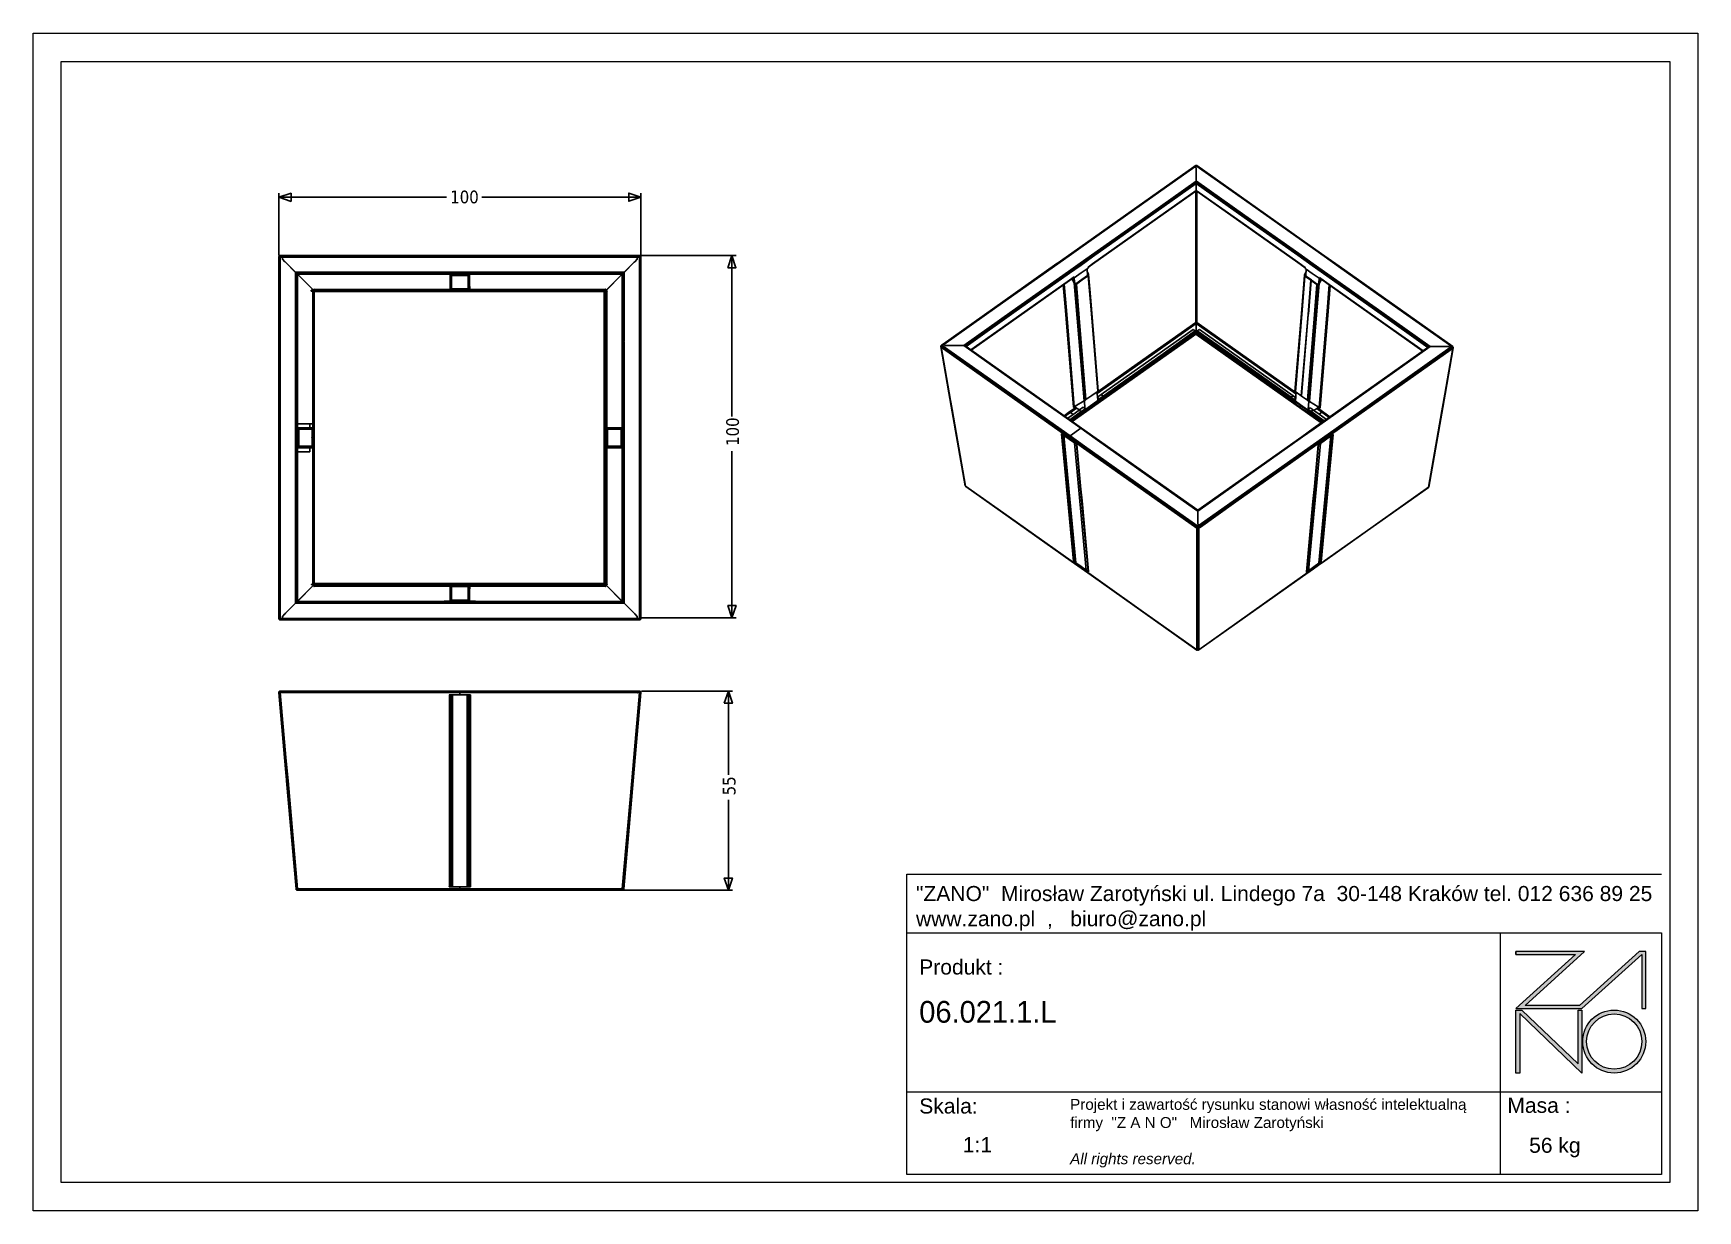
# Model space of a CAD drawing. Header units: inches. Extents: x 12 to 4610, y 8 to 3258.
import ezdxf

# ---------------------------------------------------------------- set-up
doc = ezdxf.new("R2010")
doc.units = ezdxf.units.IN
doc.header["$MEASUREMENT"] = 0
doc.layers.add('tabelka', color=155, linetype='Continuous')
doc.styles.get("Standard").update_dxf_attribs({"font": 'arial.ttf'})
doc.styles.add('Tahoma', font='tahoma.ttf')

msp = doc.modelspace()

# ---------------------------------------------------------------- texts
at = {"insert": (1164.1, 2788.4), "char_height": 35.01, "attachment_point": 7, "style": 'Tahoma'}
msp.add_mtext('100', dxfattribs=at)
at = {"char_height": 35.01, "attachment_point": 7, "rotation": 90, "style": 'Tahoma'}
for s, insert in [('100', (1962.3, 2119.1)), ('55', (1952.7, 1154.4))]:
    msp.add_mtext(s, dxfattribs=dict(at, insert=insert))
at = {"layer": 'tabelka', "lineweight": 5, "attachment_point": 1}
for s, insert, char_height, width in [('{\\fArial|b0|i0|c238|p34;"ZANO"  Mirosław Zarotyński ul. Lindego 7a  30-148 Kraków tel. 012 636 89 25\\Pwww.zano.pl  ,   biuro@zano.pl}', (2450.7, 904.1), 41.595, 2040.38), ('{\\fArial|b0|i0|c238|p34;Produkt : }', (2459.7, 701.3), 41.595, 265.273), ('{\\fCentury Gothic|b0|i0|c238|p34;06.021.1.L}', (2459.7, 586.7), 60, 849.376), ('{\\fArial|b0|i0|c238|p34;Skala: }', (2459.7, 317.5), 41.595, 191.675), ('{\\fArial|b0|i0|c238|p34;Masa :}', (4084.3, 319.4), 41.595, 200.457), ('{\\fArial|b0|i0|c238|p34;1:1}', (2580.1, 210.7), 41.595, 42.482), ('{\\fArial|b0|i0|c238|p34;56 kg}', (4144.4, 209), 41.595, 290.547)]:
    msp.add_mtext(s, dxfattribs=dict(at, insert=insert, char_height=char_height, width=width))
at = {"layer": 'tabelka', "color": 1, "lineweight": 5, "insert": (2876.6, 316.1), "char_height": 30, "width": 1186.12, "attachment_point": 1}
msp.add_mtext('{\\fArial|b0|i0|c0|p34;Projekt i zawartość rysunku stanowi własność intelektualną firmy \\fArial|b0|i0|c238|p34; "Z A N O"   Mirosław Zarotyński\\fArial|b0|i1|c238|p34;\\P\\PAll rights reserved.}', dxfattribs=at)

# ---------------------------------------------------------------- blocks, each defined once
blk = doc.blocks.new('zano')
at = {"layer": 'Defpoints', "lineweight": 5}
for points in [[(6270.2, 3716.2), (6270.2, 3707.4), (6434.8, 3707.4), (6270.2, 3558.4), (6452.4, 3558.4), (6617.9, 3708.2), (6617.9, 3558.4), (6628.6, 3558.4), (6628.6, 3716.2), (6610.7, 3716.2), (6446.1, 3567.2), (6295.4, 3567.2), (6459.9, 3716.2), (6270.2, 3716.2), (6270.2, 3707.4)], [(6270.2, 3554.4), (6286.2, 3554.4), (6441.7, 3405.6), (6441.7, 3554.4), (6452.4, 3554.4), (6452.4, 3380.5), (6281, 3544.6), (6281, 3380.5), (6270.2, 3380.5)]]:
    blk.add_hatch(color=251, dxfattribs=at).paths.add_polyline_path(points)
h = blk.add_hatch(color=251, dxfattribs=at)
h.paths.add_polyline_path([(6454.7, 3467.4, 1), (6628.6, 3467.4, 1)])
h.paths.add_polyline_path([(6617.9, 3467.4, -1), (6465.4, 3467.4, -1)], flags=16)
at = {"layer": 'Defpoints', "color": 251, "lineweight": 5}
blk.add_lwpolyline([(6434.8, 3707.4), (6270.2, 3558.4), (6452.4, 3558.4), (6617.9, 3708.2), (6617.9, 3558.4), (6628.6, 3558.4), (6628.6, 3716.2), (6610.7, 3716.2), (6446.1, 3567.2), (6295.4, 3567.2), (6459.9, 3716.2), (6270.2, 3716.2), (6270.2, 3707.4), (6432.1, 3707.4)], dxfattribs=at)
for points in [[(6270.2, 3716.2), (6270.2, 3707.4), (6434.8, 3707.4), (6270.2, 3558.4), (6452.4, 3558.4), (6617.9, 3708.2), (6617.9, 3558.4), (6628.6, 3558.4), (6628.6, 3716.2), (6610.7, 3716.2), (6446.1, 3567.2), (6295.4, 3567.2), (6459.9, 3716.2), (6270.2, 3716.2), (6270.2, 3707.4)], [(6270.2, 3554.4), (6286.2, 3554.4), (6441.7, 3405.6), (6441.7, 3554.4), (6452.4, 3554.4), (6452.4, 3380.5), (6281, 3544.6), (6281, 3380.5), (6270.2, 3380.5)]]:
    blk.add_lwpolyline(points, close=True, dxfattribs=at)
for radius in [87, 76.3]:
    blk.add_circle((6541.7, 3467.4), radius, dxfattribs=at)

# ---------------------------------------------------------------- linework, layer by layer
for p, q in [((2903.7, 2667.3), (3218.5, 2889.9)), ((2904, 2667.4), (3218.5, 2889.9)), ((3219.6, 2890), (2904.2, 2667.4)), ((2904.6, 2667.3), (3219.6, 2890)), ((2905.1, 2667.1), (3219.6, 2890)), ((3219.6, 2890), (3074, 2785.7)), ((3074, 2785.7), (3220.7, 2889.5)), ((3218.6, 2890), (3218.5, 2889.9)), ((3218.5, 2889.9), (3218.6, 2890)), ((3223.6, 2893.5), (3218.6, 2890)), ((3219.3, 2890.2), (3218.6, 2890)), ((3218.6, 2890), (3218.6, 2890)), ((3218.6, 2890), (3219.3, 2890)), ((3223.6, 2893.5), (3219.3, 2890.2)), ((3219.3, 2890.2), (3223.6, 2893.4)), ((3223.5, 2893.2), (3219.3, 2890.2)), ((3219.3, 2890.2), (3221.4, 2891.6)), ((3219.3, 2890.2), (3219.3, 2890)), ((3220, 2890), (3219.3, 2890.2)), ((3219.3, 2890.2), (3219.3, 2890)), ((3219.3, 2890), (3219.3, 2890)), ((3219.3, 2890), (3219.6, 2890)), ((3219.6, 2890), (3220.2, 2889.8)), ((3224.9, 2893.8), (3220, 2890)), ((3220, 2890), (3224.9, 2893.5)), ((3224.1, 2893.4), (3220, 2890)), ((3224.9, 2893.2), (3220, 2890)), ((3220, 2890), (3224.9, 2892.8)), ((3220, 2890), (3221.4, 2891.6)), ((3223.5, 2891.4), (3220, 2890)), ((3220.3, 2889.8), (3220, 2890)), ((3220.3, 2889.8), (3220.2, 2889.8)), ((3220.2, 2889.8), (3220.7, 2889.5)), ((3220.8, 2889.6), (3220.3, 2889.8)), ((3223.5, 2887.5), (3220.7, 2889.5)), ((3223.5, 2891.4), (3220.8, 2889.6)), ((3223.5, 2887.6), (3220.8, 2889.6)), ((3223.7, 2893.2), (3221.4, 2891.6)), ((3221.4, 2891.6), (3223.4, 2893.1)), ((3223.4, 2893.1), (3223.5, 2893.1)), ((3223.6, 2893.4), (3223.5, 2893.3)), ((3223.7, 2893.4), (3223.5, 2893.3)), ((3223.5, 2893.3), (3223.5, 2893.2)), ((3223.5, 2893.1), (3223.5, 2893.2)), ((3223.5, 2893.1), (3223.7, 2893.2)), ((3223.7, 2891.6), (3223.5, 2891.4)), ((3223.5, 2887.6), (3223.5, 2887.5)), ((3223.7, 2887.5), (3223.5, 2887.6)), ((3223.7, 2887.4), (3223.5, 2887.5)), ((3223.7, 2893.6), (3223.6, 2893.6)), ((3223.6, 2893.6), (3223.6, 2893.5)), ((3223.7, 2893.5), (3223.6, 2893.6)), ((3223.6, 2893.5), (3223.6, 2893.4)), ((3223.6, 2893.5), (3223.6, 2893.5)), ((3223.6, 2893.4), (3223.7, 2893.5)), ((3223.6, 2893.5), (3223.6, 2893.4)), ((3223.6, 2893.4), (3223.7, 2893.4)), ((3223.6, 2893.4), (3223.6, 2893.4)), ((3223.7, 2893.7), (3223.7, 2893.6)), ((3223.8, 2893.7), (3223.7, 2893.7)), ((3223.8, 2893.6), (3223.7, 2893.7)), ((3223.8, 2893.7), (3223.7, 2893.7)), ((3223.7, 2893.6), (3223.7, 2893.6)), ((3223.7, 2893.6), (3223.7, 2893.5)), ((3223.7, 2893.6), (3223.7, 2893.6)), ((3223.7, 2893.6), (3224, 2893.3)), ((3223.7, 2893.5), (3223.7, 2893.6)), ((3223.7, 2893.6), (3223.8, 2893.6)), ((3223.7, 2893.5), (3223.9, 2893.3)), ((3223.9, 2893.3), (3223.7, 2893.5)), ((3223.7, 2893.5), (3223.9, 2893.3)), ((3223.7, 2893.5), (3223.7, 2893.5)), ((3223.7, 2893.4), (3223.8, 2893.3)), ((3223.7, 2893.4), (3223.7, 2893.2)), ((3223.7, 2893.4), (3223.9, 2893.3)), ((3223.7, 2893.2), (3223.8, 2893.3)), ((3224.9, 2892.8), (3223.7, 2891.6)), ((3224.9, 2892.6), (3223.7, 2891.6)), ((3224, 2891.9), (3223.7, 2891.6)), ((3223.7, 2891.6), (3223.7, 2891.6)), ((3223.7, 2887.5), (3223.7, 2887.4)), ((3224, 2887.3), (3223.7, 2887.5)), ((3224, 2887.2), (3223.7, 2887.4)), ((3223.8, 2893.7), (3223.9, 2893.8)), ((3223.8, 2893.6), (3223.8, 2893.7)), ((3223.8, 2893.7), (3223.8, 2893.7)), ((3224, 2893.3), (3223.8, 2893.6)), ((3224, 2893.3), (3223.8, 2893.6)), ((3223.8, 2893.6), (3223.8, 2893.6)), ((3223.9, 2893.3), (3223.8, 2893.3)), ((3224, 2893.8), (3223.9, 2893.8)), ((3224.1, 2893.4), (3223.9, 2893.8)), ((3223.9, 2893.8), (3224.1, 2893.4)), ((3224, 2893.3), (3223.9, 2893.3)), ((3223.9, 2893.3), (3223.9, 2893.3)), ((3224.1, 2893.9), (3224, 2893.8)), ((3224, 2893.8), (3224.1, 2893.6)), ((3224.1, 2893.4), (3224, 2893.3)), ((3224, 2893.3), (3224, 2893.3)), ((3224, 2893.3), (3224, 2893.3)), ((3224, 2891.9), (3224, 2891.8)), ((3224.1, 2891.9), (3224, 2891.9)), ((3224, 2887.3), (3224, 2887.2)), ((3224.1, 2887.2), (3224, 2887.3)), ((3224.1, 2887.1), (3224, 2887.2)), ((3224.1, 2893.6), (3224.1, 2893.9)), ((3224.7, 2893.7), (3224.1, 2893.9)), ((3224.3, 2893.5), (3224.1, 2893.9)), ((3224.2, 2893.4), (3224.1, 2893.6)), ((3224.2, 2893.4), (3224.1, 2893.4)), ((3224.1, 2893.4), (3224.1, 2893.4)), ((3224.3, 2892.1), (3224.1, 2891.9)), ((3224.1, 2891.9), (3224.1, 2891.9)), ((3224.1, 2891.9), (3224.2, 2891.9)), ((3224.1, 2887.1), (3224.1, 2887.2)), ((3224.3, 2887), (3224.1, 2887.2)), ((3224.3, 2886.9), (3224.1, 2887.1)), ((3224.2, 2893.4), (3224.3, 2893.5)), ((3224.3, 2893.5), (3224.7, 2893.7)), ((3224.9, 2892.5), (3224.3, 2892.1)), ((3224.9, 2892.5), (3224.3, 2892.1)), ((3224.9, 2892.5), (3224.3, 2892.1)), ((3224.3, 2892.1), (3224.3, 2892.1)), ((3224.3, 2892.1), (3224.4, 2892.1)), ((3224.3, 2887), (3224.3, 2886.9)), ((3224.7, 2886.8), (3224.3, 2887)), ((3224.7, 2886.7), (3224.3, 2886.9)), ((3224.7, 2893.7), (3224.9, 2893.8)), ((3224.7, 2886.7), (3224.7, 2886.8)), ((3225.1, 2886.5), (3224.7, 2886.8)), ((3225, 2886.5), (3224.7, 2886.7)), ((3224.9, 2893.8), (3224.9, 2893.5)), ((3224.9, 2893.8), (3225.4, 2893.8)), ((3224.9, 2893.8), (3538.6, 2671.9)), ((3224.9, 2893.5), (3224.9, 2893.2)), ((3538.6, 2671.9), (3224.9, 2893.5)), ((3224.9, 2893.2), (3224.9, 2892.8)), ((3224.9, 2893.2), (3538.5, 2671.9)), ((3373.7, 2787.2), (3224.9, 2893.2)), ((3224.9, 2892.8), (3224.9, 2892.6)), ((3224.9, 2892.8), (3373.7, 2787.2)), ((3224.9, 2892.6), (3224.9, 2892.5)), ((3224.9, 2892.6), (3373.7, 2787.2)), ((3224.9, 2892.5), (3224.9, 2892.5)), ((3224.9, 2892.5), (3224.9, 2892.5)), ((3224.9, 2892.5), (3373.7, 2787.2)), ((3373.7, 2787.2), (3224.9, 2892.5)), ((3373.7, 2787.2), (3224.9, 2892.5)), ((3225, 2886.5), (3225, 2885.2)), ((3225, 2885.2), (3225.1, 2885.1)), ((3225, 2885.2), (3225, 2867.3)), ((3225, 2882.2), (3225.1, 2883.2)), ((3225, 2867.3), (3225, 2882.2)), ((3225, 2882.2), (3225.1, 2850.5)), ((3225, 2867.3), (3225, 2850.4)), ((3225, 2850.2), (3225.1, 2850.5)), ((3225.1, 2886.5), (3225.1, 2885.1)), ((3225.1, 2883.2), (3225.1, 2885.1)), ((3225.2, 2849.9), (3225.1, 2850.5)), ((3225.1, 2850.5), (3225.1, 2850.5)), ((3225.1, 2850.5), (3359, 2755.8)), ((3225.4, 2893.8), (3538.6, 2671.9)), ((3225.4, 2893.8), (3225.9, 2893.7)), ((3225.4, 2893.8), (3539.5, 2672)), ((3225.9, 2893.7), (3226.3, 2893.5)), ((3539.5, 2672), (3225.9, 2893.7)), ((3226.3, 2893.5), (3226.7, 2893.3)), ((3539.5, 2672), (3226.7, 2893.3)), ((690.8, 2645.1), (690.8, 2817.2)), ((690.8, 2805.9), (1154, 2805.9)), ((1251.9, 2805.9), (1690.8, 2805.9)), ((1690.8, 2644.8), (1690.8, 2817.1)), ((2936.5, 2644.8), (3225.2, 2849.7)), ((2936.6, 2644.8), (3225.4, 2849)), ((3225.4, 2848), (2936.6, 2644.7)), ((2937.4, 2643.6), (3225.4, 2848)), ((2937.5, 2643.5), (3225.3, 2847)), ((3225.2, 2846.1), (2937.5, 2643.4)), ((3224.7, 2823.5), (2937.8, 2620.6)), ((2937.8, 2620.6), (3223.5, 2822.7)), ((2938.1, 2642.2), (3225.2, 2846.1)), ((2938.1, 2642.1), (3225.1, 2845.1)), ((3225.1, 2844.3), (2938.1, 2642.1)), ((3224.7, 2823.5), (2938.1, 2620.9)), ((2938.2, 2621.3), (3224.7, 2823.5)), ((3091, 2755.7), (3225, 2850.4)), ((3225.2, 2849.7), (3091, 2755.7)), ((3092.4, 2749.9), (3225.1, 2844.3)), ((3225, 2843.6), (3092.4, 2749.9)), ((3102, 2737.6), (3225, 2824.5)), ((3102, 2737.6), (3224.7, 2823.5)), ((3223.6, 2822.7), (3223.5, 2749.6)), ((3223.5, 2749.6), (3223.5, 2822.7)), ((3223.5, 2822.7), (3223.6, 2822.7)), ((3223.6, 2749.6), (3223.8, 2822.9)), ((3223.6, 2822.7), (3223.8, 2822.9)), ((3223.8, 2749.6), (3224, 2823)), ((3223.9, 2822.9), (3223.8, 2749.6)), ((3223.8, 2822.9), (3223.9, 2822.9)), ((3223.9, 2822.9), (3224, 2823)), ((3224, 2823), (3224.1, 2823.1)), ((3224, 2823), (3224, 2749.6)), ((3224, 2823), (3224, 2823)), ((3224.3, 2823.3), (3224.1, 2823.1)), ((3224.3, 2749.7), (3224.3, 2823.3)), ((3224.4, 2823.3), (3224.3, 2823.3)), ((3224.7, 2823.5), (3224.4, 2823.3)), ((3224.4, 2823.3), (3224.4, 2749.7)), ((3224.7, 2823.6), (3224.8, 2823.6)), ((3224.7, 2812.8), (3224.7, 2823.6)), ((3224.7, 2812.8), (3224.8, 2823.6)), ((3224.7, 2823.5), (3224.7, 2823.6)), ((3224.7, 2823.5), (3224.7, 2803.3)), ((3224.7, 2803.3), (3224.7, 2812.8)), ((3224.7, 2749.7), (3224.7, 2812.8)), ((3225, 2824.5), (3224.8, 2823.6)), ((3225, 2850.4), (3225, 2850.2)), ((3225, 2850.2), (3225.2, 2849.7)), ((3225, 2843.8), (3225.1, 2843.9)), ((3225.1, 2843.7), (3225, 2843.8)), ((3225, 2843.8), (3225, 2843.6)), ((3225, 2824.5), (3225, 2843.6)), ((3225.1, 2824.5), (3225, 2749.7)), ((3225.2, 2845.3), (3225.1, 2845.1)), ((3225.1, 2845.1), (3225.1, 2845)), ((3225.1, 2845), (3505.4, 2646.9)), ((3225.1, 2845), (3225.1, 2844.7)), ((3225.1, 2844.5), (3225.1, 2844.7)), ((3225.1, 2844.7), (3357.6, 2750)), ((3505.4, 2646.8), (3225.1, 2844.7)), ((3225.1, 2844.7), (3505.3, 2646.5)), ((3357.6, 2750), (3225.1, 2843.7)), ((3225.1, 2843.7), (3225.1, 2824.6)), ((3225.1, 2824.6), (3347.9, 2737.8)), ((3225.1, 2824.5), (3225.1, 2824.6)), ((3225.3, 2823.7), (3225.1, 2824.5)), ((3225.1, 2749.7), (3225.1, 2824.5)), ((3225.2, 2849.9), (3359, 2755.8)), ((3225.3, 2849.7), (3225.2, 2849.9)), ((3225.2, 2849.7), (3225.3, 2849.3)), ((3225.2, 2846.1), (3225.3, 2846.2)), ((3225.2, 2845.8), (3225.2, 2846.1)), ((3225.2, 2845.8), (3505.4, 2647)), ((3225.2, 2845.8), (3225.2, 2845.6)), ((3505.9, 2648.1), (3225.2, 2845.8)), ((3225.2, 2845.6), (3225.2, 2845.3)), ((3505.4, 2646.9), (3225.2, 2845.6)), ((3225.2, 2845.6), (3225.2, 2845.6)), ((3505.4, 2646.9), (3225.2, 2845.3)), ((3225.3, 2849.3), (3225.3, 2849.7)), ((3225.4, 2849.2), (3225.3, 2849.7)), ((3225.3, 2849.3), (3225.4, 2849)), ((3225.3, 2847.7), (3225.4, 2848)), ((3225.3, 2847.7), (3506.8, 2649.4)), ((3225.3, 2847.7), (3506, 2648.3)), ((3225.3, 2847), (3225.3, 2847.7)), ((3225.3, 2846.6), (3225.3, 2847)), ((3506, 2648.2), (3225.3, 2846.6)), ((3225.3, 2846.2), (3225.3, 2846.6)), ((3225.3, 2846.2), (3505.9, 2648.2)), ((3225.4, 2823.6), (3225.3, 2823.7)), ((3225.4, 2849.2), (3359, 2755.8)), ((3507, 2649.6), (3225.4, 2849.2)), ((3225.4, 2849.2), (3225.4, 2849)), ((3225.4, 2849), (3225.4, 2848.9)), ((3225.4, 2848.9), (3225.4, 2848.9)), ((3225.4, 2848.9), (3225.4, 2848.8)), ((3225.4, 2848.8), (3225.4, 2848.8)), ((3225.4, 2848.8), (3225.4, 2848.7)), ((3225.4, 2848.6), (3225.4, 2848.7)), ((3225.4, 2848.6), (3225.4, 2848.6)), ((3506.9, 2649.5), (3225.4, 2848.6)), ((3225.4, 2848.6), (3225.4, 2848)), ((3225.4, 2816.4), (3225.4, 2823.6)), ((3225.4, 2823.6), (3505.8, 2625.2)), ((3225.4, 2823.6), (3347.9, 2737.8)), ((3505.3, 2625.7), (3225.4, 2823.6)), ((3225.4, 2804.7), (3225.4, 2823.6)), ((3225.4, 2823.6), (3225.4, 2816.4)), ((3225.7, 2823.3), (3225.4, 2823.6)), ((3225.4, 2823.6), (3225.4, 2823.6)), ((3225.4, 2823.6), (3225.4, 2823.6)), ((3225.4, 2804.7), (3225.4, 2816.4)), ((3225.4, 2816.4), (3225.4, 2749.7)), ((3225.5, 2749.7), (3225.4, 2804.7)), ((3225.7, 2823.3), (3225.7, 2749.6)), ((3225.9, 2823.2), (3225.7, 2823.3)), ((3226.1, 2823), (3225.9, 2823.2)), ((3225.9, 2823.2), (3225.9, 2823.2)), ((3225.9, 2823.2), (3226.1, 2749.6)), ((3226.2, 2749.6), (3226.1, 2823)), ((3226.3, 2822.9), (3226.1, 2823)), ((3226.3, 2822.9), (3226.3, 2749.6)), ((3505.8, 2625.2), (3226.3, 2822.9)), ((3074, 2785.7), (2905.3, 2667)), ((2905.7, 2666.8), (3074, 2785.7)), ((3224.7, 2803.3), (3224.7, 2749.7)), ((3373.7, 2787.2), (3538.3, 2671.8)), ((3373.7, 2787.2), (3537.5, 2671.4)), ((3538.5, 2671.9), (3373.7, 2787.2)), ((2935.5, 2645.7), (3091, 2755.7)), ((2936.3, 2645), (3091, 2755.7)), ((3092.4, 2749.9), (2938.1, 2641.8)), ((3102, 2737.6), (2938.2, 2621.4)), ((3092.4, 2749.9), (2938.3, 2640.9)), ((2938.3, 2621.8), (3102, 2737.6)), ((2977.3, 2719.4), (2977.5, 2719.5)), ((2977.5, 2719.5), (2977.8, 2719.6)), ((2977.8, 2719.6), (2978.1, 2719.6)), ((2978.1, 2719.6), (2978.4, 2719.5)), ((2978.4, 2719.5), (2978.8, 2719.4)), ((2978.8, 2719.4), (2979.3, 2719.1)), ((2979.3, 2719.1), (2979.6, 2719)), ((3223.5, 2749.6), (3223.5, 2749.6)), ((3223.5, 2747.9), (3223.5, 2749.6)), ((3223.5, 2747.9), (3223.5, 2749.6)), ((3223.5, 2747.9), (3223.6, 2748)), ((3223.5, 2728), (3223.5, 2747.9)), ((3224.1, 2500.5), (3223.5, 2747.9)), ((3223.5, 2747.9), (3223.5, 2747.9)), ((3223.5, 2747.9), (3223.5, 2747.9)), ((3223.5, 2461.5), (3223.5, 2728)), ((3223.5, 2728), (3223.8, 2461.5)), ((3224.1, 2500.5), (3223.5, 2728)), ((3223.7, 2749.6), (3223.6, 2749.6)), ((3223.6, 2748), (3223.6, 2749.6)), ((3223.6, 2748), (3223.6, 2748)), ((3224.1, 2500.5), (3223.6, 2748)), ((3223.6, 2748), (3223.7, 2748)), ((3223.7, 2748), (3223.7, 2749.6)), ((3223.8, 2749.6), (3223.7, 2749.6)), ((3223.8, 2749.6), (3223.7, 2749.6)), ((3223.7, 2748), (3223.8, 2748.1)), ((3224.1, 2648.7), (3223.7, 2748)), ((3223.8, 2749.6), (3223.8, 2748.1)), ((3224, 2749.6), (3223.8, 2749.6)), ((3224, 2749.6), (3223.8, 2749.6)), ((3223.8, 2749.6), (3223.8, 2749.6)), ((3223.8, 2748.1), (3224, 2748.2)), ((3224.3, 2749.7), (3224, 2749.6)), ((3224, 2749.6), (3224, 2748.2)), ((3224, 2749.6), (3224, 2749.6)), ((3224.3, 2749.6), (3224, 2749.6)), ((3224, 2748.2), (3224.1, 2748.2)), ((3224.1, 2748.2), (3224.2, 2748.2)), ((3224.1, 2748.2), (3224.1, 2648.7)), ((3224.2, 2748.2), (3224.3, 2748.3)), ((3224.2, 2629.4), (3224.2, 2748.2)), ((3224.3, 2749.6), (3224.3, 2749.7)), ((3224.4, 2749.7), (3224.3, 2749.7)), ((3224.3, 2748.3), (3224.3, 2749.6)), ((3224.4, 2749.6), (3224.3, 2749.6)), ((3224.3, 2748.3), (3224.4, 2748.3)), ((3224.4, 2749.7), (3224.4, 2749.6)), ((3224.4, 2749.6), (3224.4, 2748.3)), ((3224.4, 2748.3), (3224.4, 2748.3)), ((3224.4, 2748.3), (3224.5, 2748.3)), ((3224.5, 2748.3), (3224.6, 2748.3)), ((3224.5, 2748.3), (3224.5, 2461.6)), ((3224.6, 2748.3), (3224.6, 2547.2)), ((3224.6, 2748.3), (3224.7, 2748.3)), ((3224.7, 2749.7), (3224.7, 2749.7)), ((3225, 2749.7), (3224.7, 2749.7)), ((3224.7, 2749.6), (3224.7, 2749.7)), ((3224.7, 2749.7), (3224.7, 2749.6)), ((3224.7, 2749.6), (3224.7, 2749.6)), ((3224.7, 2748.3), (3224.7, 2749.6)), ((3224.7, 2749.6), (3224.7, 2748.3)), ((3225, 2749.6), (3224.7, 2749.6)), ((3224.7, 2748.3), (3224.7, 2748.3)), ((3224.7, 2748.3), (3224.8, 2748.3)), ((3224.8, 2748.3), (3225, 2748.3)), ((3224.8, 2748.3), (3224.8, 2748.3)), ((3224.9, 2462.6), (3224.8, 2748.3)), ((3225, 2748.3), (3224.9, 2462.6)), ((3225, 2749.7), (3225, 2749.6)), ((3225.1, 2749.7), (3225, 2749.7)), ((3225, 2749.6), (3225, 2748.3)), ((3225.1, 2749.6), (3225, 2749.6)), ((3225, 2748.3), (3225.1, 2748.3)), ((3225, 2748.3), (3225, 2748.3)), ((3225.1, 2749.6), (3225.1, 2749.7)), ((3225.4, 2749.7), (3225.1, 2749.7)), ((3225.1, 2748.3), (3225.1, 2749.6)), ((3225.4, 2749.6), (3225.1, 2749.6)), ((3225.1, 2748.3), (3225.2, 2748.3)), ((3225.2, 2748.3), (3225.4, 2748.3)), ((3225.3, 2545.9), (3225.2, 2748.3)), ((3225.2, 2748.3), (3225.2, 2748.3)), ((3225.4, 2748.3), (3225.3, 2556.1)), ((3225.4, 2749.7), (3225.4, 2749.6)), ((3225.5, 2749.7), (3225.4, 2749.7)), ((3225.4, 2749.6), (3225.4, 2748.3)), ((3225.5, 2749.6), (3225.4, 2749.6)), ((3225.4, 2748.3), (3225.5, 2748.3)), ((3225.4, 2748.3), (3225.4, 2748.3)), ((3225.5, 2749.6), (3225.5, 2749.7)), ((3225.5, 2748.3), (3225.5, 2749.6)), ((3225.5, 2748.3), (3225.5, 2748.2)), ((3225.5, 2748.2), (3225.6, 2748.2)), ((3225.6, 2748.2), (3225.7, 2748.2)), ((3225.7, 2461.5), (3225.6, 2748.2)), ((3226.1, 2749.6), (3225.7, 2749.6)), ((3225.7, 2749.6), (3225.7, 2748.2)), ((3225.7, 2749.6), (3225.7, 2749.6)), ((3226.1, 2749.6), (3225.7, 2749.6)), ((3225.7, 2748.2), (3226.1, 2748)), ((3225.7, 2748.2), (3225.7, 2643.8)), ((3226.3, 2747.9), (3225.7, 2477.2)), ((3226, 2724.5), (3225.7, 2643.8)), ((3226, 2724.5), (3225.7, 2477.2)), ((3226.1, 2748), (3226, 2724.5)), ((3226.1, 2748), (3226, 2724.5)), ((3226.2, 2749.6), (3226.1, 2749.6)), ((3226.1, 2749.6), (3226.1, 2748)), ((3226.2, 2749.6), (3226.1, 2748)), ((3226.1, 2748), (3226.1, 2748)), ((3226.1, 2748), (3226.2, 2748)), ((3226.3, 2749.6), (3226.2, 2749.6)), ((3226.2, 2749.6), (3226.2, 2749.6)), ((3226.2, 2749.6), (3226.2, 2748)), ((3226.2, 2748), (3226.3, 2747.9)), ((3226.3, 2749.6), (3226.3, 2749.6)), ((3226.3, 2749.6), (3226.3, 2747.9)), ((3226.3, 2749.6), (3226.3, 2747.9)), ((3226.3, 2747.9), (3226.3, 2697.1)), ((3226.3, 2747.9), (3226.3, 2747.9)), ((3347.9, 2737.8), (3505.3, 2625.9)), ((3347.9, 2737.8), (3505.1, 2626.6)), ((3347.9, 2737.8), (3505.3, 2625.7)), ((3357.6, 2750), (3505.3, 2646.5)), ((3505.1, 2645.6), (3357.6, 2750)), ((3359, 2755.8), (3508, 2650.5)), ((3359, 2755.8), (3507.2, 2649.8)), ((3359, 2755.8), (3507, 2649.6)), ((3473.1, 2717), (3473.5, 2717.2)), ((3473.5, 2717.2), (3473.7, 2717.3)), ((3473.7, 2717.3), (3474, 2717.4)), ((3474, 2717.4), (3474.1, 2717.5)), ((3474.1, 2717.5), (3474.2, 2717.5)), ((3474.2, 2717.5), (3474.3, 2717.5)), ((3474.3, 2717.5), (3474.9, 2717.6)), ((3474.9, 2717.6), (3475, 2717.6)), ((3475, 2717.6), (3475.1, 2717.5)), ((3475.1, 2717.5), (3475.2, 2717.5)), ((2872.1, 2645), (2903.3, 2667)), ((2872.5, 2645.1), (2904, 2667.4)), ((2904.2, 2667.4), (2872.5, 2645.1)), ((2873, 2645), (2904.6, 2667.3)), ((2873.6, 2644.8), (2905.1, 2667.1)), ((2905.3, 2667), (2873.6, 2644.8)), ((2874.2, 2644.4), (2905.7, 2666.8)), ((2903.7, 2667.3), (2903.3, 2667.1)), ((2903.3, 2667.1), (2903.3, 2667)), ((2904, 2667.4), (2903.7, 2667.3)), ((2904.2, 2667.4), (2904, 2667.4)), ((2904.6, 2667.3), (2904.2, 2667.4)), ((2905.1, 2667.1), (2904.6, 2667.3)), ((2905.3, 2667), (2905.1, 2667.1)), ((2905.7, 2666.8), (2905.3, 2667)), ((3009.3, 2697.9), (3009.7, 2697.6)), ((3009.7, 2697.6), (3010.2, 2697.1)), ((3010.2, 2697.1), (3010.4, 2697)), ((3010.4, 2697), (3010.6, 2696.8)), ((3010.6, 2696.8), (3011.2, 2695.9)), ((3011.2, 2695.9), (3011.3, 2695.7)), ((3011.3, 2695.7), (3011.4, 2695.5)), ((3011.4, 2695.5), (3011.8, 2694.6)), ((3011.7, 2672.9), (3011.6, 2672.7)), ((3011.9, 2673.1), (3011.7, 2672.9)), ((3011.8, 2694.6), (3011.9, 2694.3)), ((3011.9, 2694.3), (3012, 2694.1)), ((3012, 2673.4), (3011.9, 2673.1)), ((3012, 2694.1), (3012.1, 2693.6)), ((3012.1, 2673.8), (3012, 2673.4)), ((3012.1, 2693.6), (3012.1, 2693.1)), ((3012.1, 2674), (3012.1, 2673.8)), ((3226.3, 2697.1), (3225.7, 2477.2)), ((3226.3, 2697.1), (3226, 2461.4)), ((3226.3, 2697.1), (3226.3, 2461.3)), ((3440.7, 2691.2), (3440.8, 2691.7)), ((3440.8, 2671.7), (3440.7, 2672.1)), ((3440.8, 2692.1), (3440.9, 2692.4)), ((3440.8, 2691.7), (3440.8, 2692.1)), ((3440.8, 2671.6), (3440.8, 2671.7)), ((3440.9, 2671.3), (3440.8, 2671.6)), ((3440.9, 2692.5), (3441, 2692.6)), ((3440.9, 2692.5), (3440.9, 2692.5)), ((3440.9, 2692.4), (3440.9, 2692.5)), ((3441.2, 2670.9), (3440.9, 2671.3)), ((3441, 2692.7), (3441.4, 2693.6)), ((3441, 2692.6), (3441, 2692.7)), ((3441.4, 2670.8), (3441.2, 2670.9)), ((3441.4, 2693.6), (3441.5, 2693.7)), ((3441.5, 2693.8), (3441.7, 2694)), ((3441.5, 2693.7), (3441.5, 2693.8)), ((3441.7, 2694), (3442.3, 2694.9)), ((3442.3, 2694.9), (3442.5, 2695.1)), ((3442.5, 2695.1), (3442.6, 2695.2)), ((3442.6, 2695.2), (3442.9, 2695.5)), ((3442.9, 2695.5), (3443.1, 2695.7)), ((3443.1, 2695.7), (3443.5, 2696.1)), ((3538.3, 2671.8), (3537.5, 2671.4)), ((3537.5, 2671.4), (3577.8, 2642.9)), ((3538.5, 2671.9), (3538.3, 2671.8)), ((3538.3, 2671.8), (3578.8, 2643.5)), ((3538.6, 2671.9), (3538.5, 2671.9)), ((3538.5, 2671.9), (3578.8, 2643.5)), ((3539.5, 2672), (3538.6, 2671.9)), ((3578.8, 2643.5), (3538.6, 2671.9)), ((3538.6, 2671.9), (3538.6, 2671.9)), ((3538.6, 2671.9), (3538.6, 2671.9)), ((3538.6, 2671.9), (3578.8, 2643.5)), ((3538.6, 2671.9), (3578.8, 2643.5)), ((3539.6, 2672), (3539.5, 2672)), ((3539.5, 2672), (3539.5, 2672)), ((3539.5, 2672), (3579.8, 2643.5)), ((3539.6, 2671.9), (3539.6, 2672)), ((3579.8, 2643.5), (3539.6, 2671.9)), ((690.8, 2640.9), (690.9, 2640.9)), ((690.8, 2640.9), (690.8, 2640.8)), ((690.8, 2640.9), (690.8, 2430.2)), ((690.8, 2640.9), (691.1, 2198.5)), ((691, 2198.5), (690.8, 2640.9)), ((690.8, 2640.8), (690.8, 2430.2)), ((690.9, 2641.7), (691.2, 2642.6)), ((691.2, 2641.3), (690.9, 2641.7)), ((690.9, 2641.7), (691.5, 2641.5)), ((691.6, 2641.6), (690.9, 2641.7)), ((690.9, 2640.9), (690.9, 2641.7)), ((691, 2641.1), (690.9, 2640.9)), ((691.2, 2641.3), (691, 2641.1)), ((691.1, 2198.5), (691, 2641.1)), ((691.5, 2641.5), (691.1, 2198.5)), ((691.1, 2198.5), (691.2, 2641.3)), ((691.2, 2642.6), (691.7, 2643.5)), ((692.6, 2642), (691.2, 2642.6)), ((691.2, 2642.6), (692.3, 2641.9)), ((691.5, 2641.5), (691.2, 2641.3)), ((691.2, 2641.3), (691.2, 2641.3)), ((691.6, 2641.6), (691.5, 2641.5)), ((691.9, 2198.5), (691.5, 2641.5)), ((691.8, 2641.7), (691.6, 2641.6)), ((691.7, 2643.5), (692.4, 2644.2)), ((691.7, 2643.5), (692.8, 2642.1)), ((693.4, 2642.4), (691.7, 2643.5)), ((693.1, 2642.2), (691.7, 2643.5)), ((692.3, 2641.9), (691.8, 2641.7)), ((692, 2198.5), (691.8, 2641.7)), ((692, 2198.5), (692.3, 2641.9)), ((692.7, 2642), (692.1, 2198.5)), ((692.6, 2642), (692.3, 2641.9)), ((693, 2644.4), (692.4, 2644.2)), ((692.8, 2643.8), (692.4, 2644.2)), ((692.4, 2644.2), (700.5, 2643.9)), ((692.4, 2644.2), (692.7, 2644.1)), ((693.4, 2642.4), (692.4, 2644.2)), ((692.7, 2642), (692.6, 2642)), ((700.5, 2643.9), (692.7, 2644.1)), ((692.7, 2644.1), (693, 2644)), ((692.8, 2643.8), (692.7, 2644.1)), ((692.8, 2642.1), (692.7, 2642)), ((692.7, 2642), (693.3, 2198.5)), ((693.4, 2642.4), (692.8, 2643.8)), ((693.1, 2642.2), (692.8, 2642.1)), ((693.6, 2644.6), (693, 2644.4)), ((693, 2644.4), (700.5, 2644.5)), ((693, 2644.4), (700.5, 2643.9)), ((693, 2644), (700.5, 2643.9)), ((693, 2644), (693.3, 2643.8)), ((693.6, 2642.6), (693, 2644)), ((693, 2644), (693.4, 2642.4)), ((693.3, 2642.2), (693.1, 2642.2)), ((700.5, 2643.9), (693.3, 2643.8)), ((693.3, 2643.8), (693.4, 2643.8)), ((693.5, 2643.1), (693.3, 2643.8)), ((693.4, 2642.4), (693.3, 2642.2)), ((693.5, 2642.3), (693.3, 2642.2)), ((693.3, 2642.2), (700.6, 2641.7)), ((693.3, 2642.2), (693.6, 2641.8)), ((693.3, 2642.2), (693.3, 2198.5)), ((693.4, 2643.8), (693.5, 2643.7)), ((693.4, 2643.8), (693.7, 2643.8)), ((693.6, 2643.1), (693.4, 2643.8)), ((693.6, 2642.6), (693.4, 2642.4)), ((693.5, 2642.3), (693.4, 2642.4)), ((693.4, 2198.5), (693.6, 2641.8)), ((694, 2641.4), (693.4, 2198.5)), ((693.5, 2643.7), (693.6, 2643.6)), ((693.5, 2643.7), (693.7, 2643.7)), ((693.5, 2643.7), (693.6, 2643)), ((693.6, 2642.6), (693.5, 2643.1)), ((693.6, 2643.1), (693.5, 2643.1)), ((693.9, 2642.4), (693.5, 2642.3)), ((694.2, 2644.6), (693.6, 2644.6)), ((693.6, 2644.6), (700.5, 2644.5)), ((700.5, 2643.9), (693.6, 2643.6)), ((693.6, 2643.6), (693.7, 2643.5)), ((693.6, 2643.6), (693.9, 2642.8)), ((693.6, 2643.6), (693.6, 2643)), ((693.6, 2642.6), (693.6, 2643.1)), ((693.6, 2643), (693.6, 2643.1)), ((693.6, 2643), (693.6, 2642.6)), ((693.6, 2643), (693.6, 2642.6)), ((693.6, 2643), (693.6, 2643)), ((693.9, 2642.8), (693.6, 2643)), ((693.9, 2642.8), (693.6, 2642.6)), ((693.6, 2642.6), (693.9, 2642.4)), ((700.6, 2641.7), (693.6, 2641.8)), ((693.6, 2641.8), (694, 2641.4)), ((700.5, 2643.9), (693.7, 2643.5)), ((693.7, 2643.8), (693.7, 2643.7)), ((693.7, 2643.8), (694.4, 2643.8)), ((693.7, 2643.7), (694.4, 2643.7)), ((693.7, 2643.5), (693.8, 2643.4)), ((693.9, 2642.8), (693.7, 2643.5)), ((693.8, 2643.4), (700.5, 2643.9)), ((700.5, 2642.9), (693.8, 2643.4)), ((693.8, 2643.4), (693.9, 2643.3)), ((693.8, 2643.4), (693.9, 2642.8)), ((693.9, 2643.3), (700.5, 2642.9)), ((693.9, 2643.3), (694.1, 2643.1)), ((693.9, 2643.3), (693.9, 2642.8)), ((693.9, 2642.8), (694.1, 2643.1)), ((694.3, 2642.9), (693.9, 2642.8)), ((693.9, 2642.8), (694.2, 2642.5)), ((693.9, 2642.8), (693.9, 2642.8)), ((694.1, 2642.5), (693.9, 2642.8)), ((694, 2642.5), (693.9, 2642.4)), ((694, 2642.5), (697.7, 2642.7)), ((694, 2642.5), (700.6, 2641.7)), ((694.1, 2642.5), (694, 2642.5)), ((694, 2641.4), (700.6, 2641.7)), ((694, 2641.4), (694.4, 2641)), ((694.8, 2433.8), (694, 2641.4)), ((700.5, 2642.9), (694.1, 2643.1)), ((694.1, 2643.1), (694.3, 2642.9)), ((694.1, 2643.1), (694.5, 2643)), ((694.2, 2642.5), (694.1, 2642.5)), ((694.2, 2644.6), (700.5, 2644.5)), ((700.5, 2644.6), (694.2, 2644.6)), ((694.5, 2642.6), (694.2, 2642.5)), ((694.3, 2642.9), (694.5, 2643)), ((694.3, 2642.9), (694.5, 2642.6)), ((694.4, 2643.8), (694.5, 2643.7)), ((694.4, 2643.7), (694.4, 2643.8)), ((694.4, 2643.8), (694.4, 2643.8)), ((694.4, 2643.8), (695.1, 2643.8)), ((694.4, 2643.7), (694.5, 2643.7)), ((700.6, 2641.7), (694.4, 2641)), ((694.4, 2641), (694.6, 2640.9)), ((694.4, 2641), (696.8, 2640.7)), ((694.4, 2641), (694.8, 2433.8)), ((694.5, 2643.7), (695.1, 2643.7)), ((694.5, 2643), (694.5, 2642.9)), ((694.7, 2642.7), (694.5, 2642.9)), ((694.5, 2642.9), (700.5, 2642.9)), ((694.7, 2642.7), (694.5, 2642.6)), ((694.6, 2640.9), (696.8, 2640.7)), ((694.6, 2640.9), (694.7, 2640.8)), ((694.6, 2640.9), (694.8, 2433.8)), ((694.8, 2642.7), (694.7, 2642.7)), ((694.7, 2640.8), (694.8, 2640.7)), ((694.7, 2640.8), (694.8, 2640.7)), ((694.7, 2640.8), (694.8, 2433.8)), ((697.7, 2642.7), (694.8, 2642.7)), ((694.8, 2640.7), (694.8, 2640.7)), ((694.8, 2640.7), (694.8, 2640.7)), ((694.8, 2640.7), (695.1, 2640.7)), ((694.8, 2640.7), (694.8, 2640.7)), ((694.8, 2640.7), (694.8, 2640.7)), ((694.8, 2640.7), (695, 2640.7)), ((694.8, 2640.7), (695.1, 2640.7)), ((694.8, 2433.8), (694.8, 2640.7)), ((694.8, 2433.8), (694.8, 2640.7)), ((695.1, 2640.7), (695, 2640.7)), ((695, 2640.7), (695.5, 2640.7)), ((695.1, 2643.8), (695.1, 2643.7)), ((695.1, 2643.7), (695.7, 2643.8)), ((695.1, 2643.8), (695.6, 2643.8)), ((695.1, 2640.7), (695.1, 2640.7)), ((695.1, 2640.7), (695.6, 2640.7)), ((695.1, 2640.7), (695.6, 2640.7)), ((695.5, 2640.7), (695.6, 2640.7)), ((695.5, 2640.7), (696, 2640.7)), ((695.6, 2643.8), (700.5, 2643.9)), ((695.6, 2643.8), (695.7, 2643.8)), ((695.6, 2640.7), (695.6, 2640.7)), ((695.6, 2640.7), (696, 2640.7)), ((695.7, 2643.8), (700.5, 2643.9)), ((696, 2640.7), (696.1, 2640.7)), ((696, 2640.7), (696, 2640.7)), ((696, 2640.7), (696.1, 2640.7)), ((696, 2640.7), (696.1, 2640.7)), ((696, 2640.7), (696, 2640.7)), ((696.1, 2640.7), (696.1, 2640.7)), ((696.2, 2640.7), (696.1, 2640.7)), ((696.1, 2640.7), (696.1, 2640.7)), ((696.1, 2640.7), (696.8, 2640.7)), ((696.1, 2640.7), (696.1, 2640.7)), ((696.1, 2640.7), (696.2, 2640.7)), ((696.2, 2640.7), (696.8, 2640.7)), ((696.8, 2640.7), (700.6, 2641.7)), ((696.8, 2640.7), (700.6, 2640.7)), ((700.6, 2641.7), (697.7, 2642.7)), ((700.5, 2642.7), (697.7, 2642.7)), ((700.7, 2644.6), (700.5, 2644.6)), ((700.5, 2644.5), (700.5, 2644.6)), ((700.5, 2643.9), (700.5, 2644.5)), ((700.5, 2642.9), (700.5, 2643.9)), ((700.5, 2642.9), (700.5, 2642.7)), ((700.6, 2642.7), (700.5, 2642.7)), ((700.6, 2642.6), (700.6, 2642.7)), ((700.6, 2642.6), (700.7, 2642.6)), ((700.6, 2641.7), (700.6, 2642.6)), ((700.6, 2640.7), (700.6, 2641.7)), ((700.6, 2636.8), (700.6, 2640.7)), ((700.7, 2636.7), (700.6, 2636.8)), ((700.6, 2636.6), (700.6, 2636.8)), ((700.6, 2636.6), (700.7, 2636.5)), ((700.6, 2636.3), (700.6, 2636.6)), ((700.7, 2636.2), (700.6, 2636.3)), ((700.6, 2636.2), (700.6, 2636.3)), ((700.6, 2636.2), (700.7, 2636.1)), ((700.7, 2636.1), (700.6, 2636.2)), ((700.6, 2636.1), (700.6, 2636.2)), ((700.6, 2636.2), (700.6, 2636.2)), ((700.6, 2636.1), (700.7, 2636)), ((700.6, 2635.7), (700.6, 2636.1)), ((700.7, 2635.6), (700.6, 2635.7)), ((700.6, 2635.6), (700.6, 2635.7)), ((700.6, 2635.6), (700.7, 2635.5)), ((700.6, 2635.2), (700.6, 2635.6)), ((700.6, 2635.2), (700.7, 2635.1)), ((700.6, 2635.1), (700.6, 2635.2)), ((700.7, 2635), (700.6, 2635.1)), ((700.6, 2634.7), (700.6, 2635.1)), ((700.6, 2634.7), (707.7, 2627.6)), ((707.7, 2627.6), (700.6, 2634.7)), ((839.1, 2644.6), (700.7, 2644.6)), ((700.7, 2644.6), (700.7, 2644.4)), ((700.7, 2644.4), (1146.2, 2644.6)), ((839.1, 2644.6), (700.7, 2644.4)), ((700.7, 2644.4), (700.7, 2643.6)), ((1146.2, 2644.1), (700.7, 2644.4)), ((1146.2, 2644.4), (700.7, 2644.4)), ((1146.2, 2644), (700.7, 2643.6)), ((1146.2, 2643.6), (700.7, 2643.6)), ((1146.2, 2643), (700.7, 2643.6)), ((700.7, 2643.6), (700.7, 2642.6)), ((700.7, 2642.3), (1146.2, 2642.9)), ((700.7, 2642.6), (700.7, 2642.3)), ((700.7, 2642.3), (700.7, 2640.6)), ((700.7, 2642.3), (908.2, 2640.6)), ((1146.2, 2642.3), (700.7, 2642.3)), ((1146.2, 2641.6), (700.7, 2642.3)), ((908.2, 2640.6), (700.7, 2640.6)), ((700.7, 2636.7), (700.7, 2640.6)), ((700.7, 2636.5), (700.7, 2636.7)), ((700.7, 2636.2), (700.7, 2636.5)), ((700.7, 2636.1), (700.7, 2636.2)), ((700.7, 2636), (700.7, 2636.1)), ((700.7, 2636.1), (700.7, 2636.1)), ((700.7, 2635.6), (700.7, 2636)), ((700.7, 2635.5), (700.7, 2635.6)), ((700.7, 2635.1), (700.7, 2635.5)), ((700.7, 2635), (700.7, 2635.1)), ((700.7, 2634.6), (700.7, 2635)), ((700.7, 2634.6), (707.7, 2627.7)), ((707.7, 2627.6), (707.7, 2627.7)), ((707.7, 2627.7), (707.8, 2627.6)), ((707.7, 2627.6), (707.7, 2627.6)), ((707.7, 2627.6), (707.8, 2627.5)), ((707.8, 2627.5), (707.7, 2627.6)), ((707.8, 2627.5), (707.8, 2627.6)), ((707.8, 2627.6), (709.1, 2626.3)), ((707.8, 2627.5), (707.8, 2627.5)), ((707.8, 2627.5), (709, 2626.3)), ((709, 2626.3), (707.8, 2627.5)), ((709, 2626.3), (709, 2626.3)), ((709.1, 2626.3), (709, 2626.3)), ((735.9, 2599.3), (709, 2626.3)), ((709.1, 2626.3), (736.8, 2598.6)), ((1190.8, 2644.6), (839.1, 2644.6)), ((908.2, 2640.6), (1146.2, 2641.3)), ((1146.2, 2640.6), (908.2, 2640.6)), ((1041.8, 2644.6), (1041.8, 2644.4)), ((1041.8, 2644.6), (1041.8, 2644.6)), ((1041.8, 2644.4), (1041.8, 2644.2)), ((1041.8, 2644.2), (1041.8, 2643.9)), ((1041.8, 2643.9), (1041.8, 2643.6)), ((1041.8, 2643.6), (1041.8, 2643.2)), ((1041.8, 2643.2), (1041.8, 2642.7)), ((1041.8, 2642.7), (1041.8, 2642.3)), ((1041.8, 2642.3), (1041.8, 2641.7)), ((1041.8, 2641.7), (1041.8, 2641)), ((1041.8, 2641), (1041.8, 2640.6)), ((1146.2, 2644.4), (1146.2, 2644.6)), ((1146.2, 2644.6), (1190.8, 2644.6)), ((1190.8, 2644.4), (1146.2, 2644.4)), ((1146.2, 2644.1), (1146.2, 2644.4)), ((1190.8, 2644.1), (1146.2, 2644.1)), ((1190.8, 2644.1), (1146.2, 2644)), ((1146.2, 2644), (1146.2, 2644.1)), ((1146.2, 2643.6), (1146.2, 2644)), ((1190.8, 2643.6), (1146.2, 2643.6)), ((1146.2, 2643), (1146.2, 2643.6)), ((1190.8, 2643), (1146.2, 2643)), ((1146.2, 2642.9), (1146.2, 2643)), ((1146.2, 2642.9), (1190.8, 2643)), ((1146.2, 2642.3), (1146.2, 2642.9)), ((1190.8, 2642.3), (1146.2, 2642.3)), ((1146.2, 2641.6), (1146.2, 2642.3)), ((1190.8, 2641.5), (1146.2, 2641.6)), ((1146.2, 2641.3), (1146.2, 2641.6)), ((1146.2, 2641.3), (1190.8, 2641.5)), ((1146.2, 2640.6), (1146.2, 2641.3)), ((1190.8, 2640.6), (1146.2, 2640.6)), ((1190.8, 2644.4), (1190.8, 2644.6)), ((1235.5, 2644.6), (1190.8, 2644.6)), ((1190.8, 2644.6), (1542.6, 2644.6)), ((1190.8, 2644.1), (1190.8, 2644.4)), ((1190.8, 2644.4), (1235.5, 2644.4)), ((1190.8, 2643.6), (1190.8, 2644.1)), ((1190.8, 2644.1), (1235.5, 2644.1)), ((1190.8, 2644.1), (1235.5, 2644)), ((1190.8, 2643), (1190.8, 2643.6)), ((1190.8, 2643.6), (1235.5, 2643.6)), ((1190.8, 2643), (1235.5, 2643)), ((1235.5, 2642.9), (1190.8, 2643)), ((1190.8, 2642.3), (1190.8, 2643)), ((1190.8, 2642.3), (1235.5, 2642.3)), ((1190.8, 2641.5), (1190.8, 2642.3)), ((1190.8, 2641.5), (1235.5, 2641.6)), ((1235.5, 2641.3), (1190.8, 2641.5)), ((1190.8, 2641.5), (1190.8, 2640.6)), ((1190.8, 2640.6), (1235.5, 2640.6)), ((1680.9, 2644.4), (1235.5, 2644.6)), ((1235.5, 2644.4), (1235.5, 2644.6)), ((1235.5, 2644.1), (1235.5, 2644.4)), ((1235.5, 2644.1), (1680.9, 2644.4)), ((1235.5, 2644.4), (1680.9, 2644.4)), ((1235.5, 2644), (1235.5, 2644.1)), ((1235.5, 2643.6), (1235.5, 2644)), ((1235.5, 2644), (1680.9, 2643.6)), ((1235.5, 2643), (1235.5, 2643.6)), ((1235.5, 2643.6), (1680.9, 2643.6)), ((1235.5, 2643), (1680.9, 2643.6)), ((1235.5, 2642.9), (1235.5, 2643)), ((1680.9, 2642.3), (1235.5, 2642.9)), ((1235.5, 2642.3), (1235.5, 2642.9)), ((1235.5, 2641.6), (1235.5, 2642.3)), ((1235.5, 2642.3), (1680.9, 2642.3)), ((1235.5, 2641.6), (1680.9, 2642.3)), ((1235.5, 2641.3), (1235.5, 2641.6)), ((1473.4, 2640.6), (1235.5, 2641.3)), ((1235.5, 2640.6), (1235.5, 2641.3)), ((1235.5, 2640.6), (1473.4, 2640.6)), ((1339.9, 2644.6), (1339.9, 2644.4)), ((1339.9, 2644.6), (1339.9, 2644.6)), ((1339.9, 2644.4), (1339.9, 2644.2)), ((1339.9, 2644.2), (1339.9, 2643.9)), ((1339.9, 2643.9), (1339.9, 2643.6)), ((1339.9, 2643.6), (1339.9, 2643.2)), ((1339.9, 2643.2), (1339.9, 2642.7)), ((1339.9, 2642.7), (1339.9, 2642.3)), ((1339.9, 2642.3), (1339.9, 2641.7)), ((1339.9, 2641.7), (1339.9, 2641)), ((1339.9, 2641), (1339.9, 2640.6)), ((1680.9, 2642.3), (1473.4, 2640.6)), ((1473.4, 2640.6), (1680.9, 2640.6)), ((1542.6, 2644.6), (1680.9, 2644.6)), ((1542.6, 2644.6), (1680.9, 2644.4)), ((1672.6, 2626.3), (1644.9, 2598.6)), ((1645.7, 2599.3), (1672.6, 2626.3)), ((1673.8, 2627.6), (1672.6, 2626.3)), ((1673.9, 2627.5), (1672.6, 2626.3)), ((1672.6, 2626.3), (1673.9, 2627.5)), ((1672.6, 2626.3), (1672.6, 2626.3)), ((1672.6, 2626.3), (1672.6, 2626.3)), ((1673.9, 2627.7), (1673.8, 2627.6)), ((1673.9, 2627.5), (1673.8, 2627.6)), ((1680.9, 2634.6), (1673.9, 2627.7)), ((1674, 2627.6), (1673.9, 2627.7)), ((1674, 2627.6), (1673.9, 2627.5)), ((1673.9, 2627.5), (1674, 2627.6)), ((1673.9, 2627.5), (1673.9, 2627.5)), ((1681, 2634.7), (1674, 2627.6)), ((1674, 2627.6), (1681, 2634.7)), ((1674, 2627.6), (1674, 2627.6)), ((1680.9, 2644.6), (1681.1, 2644.6)), ((1680.9, 2644.6), (1680.9, 2644.4)), ((1680.9, 2644.4), (1680.9, 2643.6)), ((1680.9, 2643.6), (1680.9, 2642.6)), ((1681, 2642.6), (1680.9, 2642.6)), ((1680.9, 2642.6), (1680.9, 2642.3)), ((1680.9, 2642.3), (1680.9, 2640.6)), ((1680.9, 2636.7), (1680.9, 2640.6)), ((1680.9, 2636.7), (1681, 2636.8)), ((1680.9, 2636.5), (1680.9, 2636.7)), ((1681, 2636.6), (1680.9, 2636.5)), ((1680.9, 2636.2), (1680.9, 2636.5)), ((1680.9, 2636.2), (1681, 2636.3)), ((1681, 2636.2), (1680.9, 2636.1)), ((1680.9, 2636.1), (1681, 2636.2)), ((1680.9, 2636.1), (1680.9, 2636.2)), ((1681, 2636.1), (1680.9, 2636)), ((1680.9, 2636), (1680.9, 2636.1)), ((1680.9, 2636.1), (1680.9, 2636.1)), ((1680.9, 2635.6), (1680.9, 2636)), ((1680.9, 2635.6), (1681, 2635.7)), ((1681, 2635.6), (1680.9, 2635.5)), ((1680.9, 2635.5), (1680.9, 2635.6)), ((1680.9, 2635.1), (1680.9, 2635.5)), ((1681, 2635.2), (1680.9, 2635.1)), ((1680.9, 2635), (1681, 2635.1)), ((1680.9, 2635), (1680.9, 2635.1)), ((1680.9, 2634.6), (1680.9, 2635)), ((1681, 2641.7), (1683.9, 2642.7)), ((1681, 2642.6), (1681, 2642.7)), ((1681, 2642.7), (1681.1, 2642.7)), ((1681, 2641.7), (1681, 2642.6)), ((1687.6, 2642.5), (1681, 2641.7)), ((1688.4, 2642.2), (1681, 2641.7)), ((1681, 2641.7), (1688, 2641.8)), ((1684.8, 2640.7), (1681, 2641.7)), ((1681, 2640.7), (1681, 2641.7)), ((1681, 2641.7), (1687.2, 2641)), ((1687.6, 2641.4), (1681, 2641.7)), ((1684.8, 2640.7), (1681, 2640.7)), ((1681, 2636.8), (1681, 2640.7)), ((1681, 2636.8), (1681, 2636.6)), ((1681, 2636.6), (1681, 2636.3)), ((1681, 2636.3), (1681, 2636.2)), ((1681, 2636.2), (1681, 2636.2)), ((1681, 2636.2), (1681, 2636.1)), ((1681, 2636.1), (1681, 2635.7)), ((1681, 2635.7), (1681, 2635.6)), ((1681, 2635.6), (1681, 2635.2)), ((1681, 2635.2), (1681, 2635.1)), ((1681, 2635.1), (1681, 2634.7)), ((1687.4, 2644.6), (1681.1, 2644.5)), ((1688, 2644.6), (1681.1, 2644.5)), ((1681.1, 2644.6), (1687.4, 2644.6)), ((1681.1, 2644.5), (1681.1, 2644.6)), ((1688.6, 2644.4), (1681.1, 2644.5)), ((1681.1, 2643.9), (1681.1, 2644.5)), ((1688.6, 2644.4), (1681.1, 2643.9)), ((1689.2, 2644.2), (1681.1, 2643.9)), ((1681.1, 2643.9), (1689, 2644.1)), ((1688.7, 2644), (1681.1, 2643.9)), ((1687.8, 2643.4), (1681.1, 2643.9)), ((1681.1, 2642.9), (1681.1, 2643.9)), ((1681.1, 2643.9), (1688, 2643.6)), ((1681.1, 2643.9), (1687.9, 2643.5)), ((1681.1, 2643.9), (1688.4, 2643.8)), ((1686, 2643.8), (1681.1, 2643.9)), ((1686, 2643.8), (1681.1, 2643.9)), ((1681.1, 2642.9), (1687.8, 2643.4)), ((1687.7, 2643.3), (1681.1, 2642.9)), ((1681.1, 2642.9), (1687.5, 2643.1)), ((1687.1, 2642.9), (1681.1, 2642.9)), ((1681.1, 2642.9), (1681.1, 2642.7)), ((1681.1, 2642.7), (1683.9, 2642.7)), ((1687.6, 2642.5), (1683.9, 2642.7)), ((1683.9, 2642.7), (1686.8, 2642.7)), ((1687.2, 2641), (1684.8, 2640.7)), ((1687, 2640.9), (1684.8, 2640.7)), ((1685.5, 2640.7), (1684.8, 2640.7)), ((1685.5, 2640.7), (1684.8, 2640.7)), ((1685.6, 2640.7), (1685.5, 2640.7)), ((1685.5, 2640.7), (1685.5, 2640.7)), ((1685.6, 2640.7), (1685.5, 2640.7)), ((1685.6, 2640.7), (1685.5, 2640.7)), ((1685.5, 2640.7), (1685.5, 2640.7)), ((1685.6, 2640.7), (1685.6, 2640.7)), ((1685.6, 2640.7), (1685.6, 2640.7)), ((1685.7, 2640.7), (1685.6, 2640.7)), ((1685.7, 2640.7), (1685.6, 2640.7)), ((1685.7, 2640.7), (1685.7, 2640.7)), ((1686.1, 2640.7), (1685.7, 2640.7)), ((1686.1, 2640.7), (1685.7, 2640.7)), ((1686, 2643.8), (1686, 2643.8)), ((1686.5, 2643.7), (1686, 2643.8)), ((1686.6, 2643.8), (1686, 2643.8)), ((1686.1, 2640.7), (1686.1, 2640.7)), ((1686.6, 2640.7), (1686.1, 2640.7)), ((1686.6, 2640.7), (1686.1, 2640.7)), ((1686.1, 2640.7), (1686.1, 2640.7)), ((1686.6, 2643.8), (1686.5, 2643.7)), ((1687.2, 2643.7), (1686.5, 2643.7)), ((1687.2, 2643.8), (1686.6, 2643.8)), ((1686.9, 2640.7), (1686.6, 2640.7)), ((1686.8, 2640.7), (1686.6, 2640.7)), ((1686.9, 2640.7), (1686.6, 2640.7)), ((1686.6, 2640.7), (1686.6, 2640.7)), ((1686.8, 2642.7), (1686.9, 2642.7)), ((1687, 2640.8), (1686.8, 2640.7)), ((1686.9, 2640.7), (1686.8, 2640.7)), ((1686.9, 2642.7), (1687.1, 2642.9)), ((1686.9, 2642.7), (1687.1, 2642.6)), ((1686.9, 2433.8), (1687.6, 2641.4)), ((1687.2, 2641), (1686.9, 2433.8)), ((1687, 2640.9), (1686.9, 2433.8)), ((1687, 2640.8), (1686.9, 2640.7)), ((1687, 2640.8), (1686.9, 2433.8)), ((1686.9, 2640.7), (1686.9, 2640.7)), ((1686.9, 2640.7), (1686.9, 2640.7)), ((1686.9, 2433.8), (1686.9, 2640.7)), ((1686.9, 2433.8), (1686.9, 2640.7)), ((1686.9, 2640.7), (1686.9, 2640.7)), ((1687.2, 2641), (1687, 2640.9)), ((1687, 2640.9), (1687, 2640.8)), ((1687.2, 2643), (1687.1, 2642.9)), ((1687.4, 2642.9), (1687.1, 2642.6)), ((1687.1, 2642.6), (1687.4, 2642.5)), ((1687.2, 2643.8), (1687.2, 2643.7)), ((1687.2, 2643.7), (1687.3, 2643.8)), ((1687.3, 2643.8), (1687.2, 2643.8)), ((1687.2, 2643.7), (1687.2, 2643.7)), ((1687.9, 2643.7), (1687.2, 2643.7)), ((1687.5, 2643.1), (1687.2, 2643)), ((1687.4, 2642.9), (1687.2, 2643)), ((1687.6, 2641.4), (1687.2, 2641)), ((1688, 2643.8), (1687.3, 2643.8)), ((1687.4, 2644.6), (1688, 2644.6)), ((1687.5, 2643.1), (1687.4, 2642.9)), ((1687.4, 2642.9), (1687.7, 2642.8)), ((1687.7, 2642.8), (1687.4, 2642.5)), ((1687.4, 2642.5), (1687.5, 2642.5)), ((1687.7, 2643.3), (1687.5, 2643.1)), ((1687.7, 2642.8), (1687.5, 2643.1)), ((1687.5, 2642.5), (1687.8, 2642.8)), ((1687.5, 2642.5), (1687.6, 2642.5)), ((1687.6, 2642.5), (1687.8, 2642.4)), ((1688, 2641.8), (1687.6, 2641.4)), ((1687.6, 2641.4), (1688.2, 2198.5)), ((1688, 2643.6), (1687.7, 2642.8)), ((1687.7, 2642.8), (1687.9, 2643.5)), ((1687.8, 2643.4), (1687.7, 2643.3)), ((1687.8, 2643.4), (1687.7, 2642.8)), ((1687.7, 2643.3), (1687.7, 2642.8)), ((1687.7, 2642.8), (1687.8, 2642.8)), ((1687.9, 2643.5), (1687.8, 2643.4)), ((1687.8, 2642.8), (1688, 2643)), ((1687.8, 2642.8), (1688, 2642.6)), ((1688, 2642.6), (1687.8, 2642.4)), ((1687.8, 2642.4), (1688.2, 2642.3)), ((1688, 2643.8), (1687.9, 2643.7)), ((1688.1, 2643.7), (1687.9, 2643.7)), ((1688, 2643.6), (1687.9, 2643.5)), ((1688, 2644.6), (1688.6, 2644.4)), ((1688, 2642.6), (1688.7, 2644)), ((1688.3, 2643.8), (1688, 2643.8)), ((1688.1, 2643.7), (1688, 2643.6)), ((1688, 2643.6), (1688, 2643)), ((1688, 2642.6), (1688.1, 2643.1)), ((1688, 2642.6), (1688.2, 2643.1)), ((1688, 2643), (1688, 2642.6)), ((1688.1, 2643), (1688, 2642.6)), ((1688, 2643), (1688.1, 2643)), ((1688, 2642.6), (1688.3, 2642.4)), ((1688.4, 2642.2), (1688, 2641.8)), ((1688.3, 2198.5), (1688, 2641.8)), ((1688.3, 2643.8), (1688.1, 2643.7)), ((1688.1, 2643.1), (1688.3, 2643.8)), ((1688.1, 2643.7), (1688.1, 2643)), ((1688.1, 2643), (1688.1, 2643.1)), ((1688.1, 2643.1), (1688.2, 2643.1)), ((1688.2, 2643.1), (1688.4, 2643.8)), ((1688.2, 2642.3), (1688.3, 2642.4)), ((1688.2, 2642.3), (1688.4, 2642.2)), ((1688.3, 2642.4), (1689.2, 2644.2)), ((1688.7, 2644), (1688.3, 2642.4)), ((1688.4, 2643.8), (1688.3, 2643.8)), ((1688.3, 2642.4), (1688.8, 2643.8)), ((1688.3, 2642.4), (1689.9, 2643.5)), ((1688.3, 2642.4), (1688.4, 2642.2)), ((1688.4, 2642.2), (1688.3, 2198.5)), ((1688.7, 2644), (1688.4, 2643.8)), ((1688.4, 2642.2), (1688.6, 2642.2)), ((1688.9, 2642), (1688.4, 2198.5)), ((1688.6, 2644.4), (1689.2, 2644.2)), ((1688.6, 2642.2), (1689.9, 2643.5)), ((1688.6, 2642.2), (1688.9, 2642.1)), ((1689, 2644.1), (1688.7, 2644)), ((1688.8, 2643.8), (1689.2, 2644.2)), ((1688.8, 2643.8), (1689, 2644.1)), ((1689.9, 2643.5), (1688.9, 2642.1)), ((1688.9, 2642.1), (1688.9, 2642)), ((1688.9, 2642), (1689.6, 2198.5)), ((1688.9, 2642), (1689.1, 2642)), ((1689.2, 2644.2), (1689, 2644.1)), ((1689.1, 2642), (1690.4, 2642.6)), ((1689.1, 2642), (1689.4, 2641.9)), ((1689.9, 2643.5), (1689.2, 2644.2)), ((1690.4, 2642.6), (1689.4, 2641.9)), ((1689.4, 2641.9), (1689.8, 2641.7)), ((1689.6, 2198.5), (1689.4, 2641.9)), ((1689.7, 2198.5), (1689.8, 2641.7)), ((1689.7, 2198.5), (1690.2, 2641.5)), ((1689.8, 2641.7), (1690, 2641.6)), ((1690.4, 2642.6), (1689.9, 2643.5)), ((1690, 2641.6), (1690.8, 2641.7)), ((1690, 2641.6), (1690.2, 2641.5)), ((1690.8, 2641.7), (1690.2, 2641.5)), ((1690.2, 2641.5), (1690.5, 2198.5)), ((1690.2, 2641.5), (1690.4, 2641.3)), ((1690.8, 2641.7), (1690.4, 2642.6)), ((1690.4, 2641.3), (1690.8, 2641.7)), ((1690.4, 2641.3), (1690.5, 2641.3)), ((1690.5, 2641.3), (1690.7, 2641.1)), ((1690.5, 2198.5), (1690.5, 2641.3)), ((1690.6, 2198.5), (1690.7, 2641.1)), ((1690.8, 2640.9), (1690.6, 2198.5)), ((1690.6, 2198.5), (1690.8, 2640.9)), ((1690.7, 2641.1), (1690.8, 2640.9)), ((1690.8, 2644.6), (1953.6, 2644.6)), ((1690.8, 2640.9), (1690.8, 2641.7)), ((1690.8, 2640.9), (1690.8, 2640.9)), ((1690.8, 2640.9), (1690.8, 2640.8)), ((1690.8, 2640.9), (1690.8, 2430.2)), ((1690.8, 2640.8), (1690.8, 2430.2)), ((1942.1, 2644.6), (1942.1, 2200.7)), ((2840.9, 2622.7), (2525.6, 2399.9)), ((2840.2, 2622.4), (2525.6, 2399.9)), ((2526.5, 2400), (2841, 2622.7)), ((2841.5, 2622.7), (2526.5, 2400)), ((2842, 2622.5), (2526.5, 2400)), ((2674.4, 2503.1), (2842.2, 2622.4)), ((2842.6, 2622.1), (2674.4, 2503.1)), ((2840.5, 2622.7), (2840.2, 2622.5)), ((2840.2, 2622.5), (2840.2, 2622.4)), ((2871.8, 2644.8), (2840.5, 2622.7)), ((2840.9, 2622.7), (2840.5, 2622.7)), ((2872.5, 2645.1), (2840.9, 2622.7)), ((2841, 2622.7), (2840.9, 2622.7)), ((2841, 2622.7), (2872.5, 2645.1)), ((2841.5, 2622.7), (2841, 2622.7)), ((2873, 2645), (2841.5, 2622.7)), ((2842, 2622.5), (2841.5, 2622.7)), ((2873.6, 2644.8), (2842, 2622.5)), ((2842.2, 2622.4), (2842, 2622.5)), ((2842.2, 2622.4), (2873.6, 2644.8)), ((2842.6, 2622.1), (2842.2, 2622.4)), ((2874.2, 2644.4), (2842.6, 2622.1)), ((2871.8, 2644.8), (2872.1, 2645)), ((2872.5, 2645.1), (2872.1, 2645)), ((2903.9, 2623.4), (2872.4, 2601.1)), ((2873, 2645), (2872.5, 2645.1)), ((2873.6, 2644.8), (2873, 2645)), ((2905, 2622.4), (2873.2, 2600.4)), ((2905, 2622.4), (2873.4, 2600.2)), ((2905, 2622.4), (2873.4, 2600.1)), ((2873.5, 2600.1), (2905, 2622.4)), ((2874.2, 2644.4), (2873.6, 2644.8)), ((2905.9, 2621.2), (2874.3, 2598.9)), ((2905.9, 2621.2), (2874.4, 2598.9)), ((2874.4, 2598.8), (2905.9, 2621.2)), ((2903.9, 2623.4), (2935.5, 2645.7)), ((2905, 2622.4), (2903.9, 2623.4)), ((2905, 2622.4), (2936.3, 2645)), ((2905, 2622.4), (2936.5, 2644.8)), ((2905, 2622.4), (2936.6, 2644.8)), ((2936.6, 2644.7), (2905, 2622.4)), ((2905.9, 2621.2), (2905, 2622.4)), ((2905.9, 2621.2), (2937.4, 2643.6)), ((2905.9, 2621.2), (2937.5, 2643.5)), ((2937.5, 2643.4), (2905.9, 2621.2)), ((2906.5, 2619.8), (2905.9, 2621.2)), ((2906.5, 2619.8), (2938.1, 2642.2)), ((2906.5, 2619.8), (2938.1, 2642.1)), ((2938.1, 2642.1), (2906.5, 2619.8)), ((2938.1, 2641.8), (2906.5, 2619.8)), ((2938.3, 2640.9), (2906.7, 2618.6)), ((2925.9, 2613.1), (2938.3, 2621.8)), ((2938.2, 2621.4), (2925.9, 2612.6)), ((2925.9, 2612.6), (2938.2, 2621.3)), ((2938.1, 2620.9), (2925.9, 2612.3)), ((2936.3, 2645), (2935.5, 2645.7)), ((2936.5, 2644.8), (2936.3, 2645)), ((2936.6, 2644.8), (2936.5, 2644.8)), ((2936.6, 2644.7), (2936.6, 2644.8)), ((2937.4, 2643.6), (2936.6, 2644.7)), ((2937.5, 2643.5), (2937.4, 2643.6)), ((2937.5, 2643.4), (2937.5, 2643.5)), ((2938.1, 2642.2), (2937.5, 2643.4)), ((2937.8, 2620.6), (2938.1, 2620.9)), ((2938.1, 2642.1), (2938.1, 2642.2)), ((2938.1, 2641.8), (2938.1, 2642.1)), ((2938.1, 2642.1), (2938.1, 2642.1)), ((2938.3, 2640.9), (2938.1, 2641.8)), ((2938.1, 2620.9), (2938.2, 2621.3)), ((2938.2, 2621.4), (2938.3, 2621.8)), ((2938.2, 2621.3), (2938.2, 2621.4)), ((3224.2, 2629.4), (3224.1, 2648.7)), ((3224.1, 2648.7), (3224.1, 2461.6)), ((3224.1, 2461.6), (3224.2, 2629.4)), ((3225.7, 2643.8), (3225.7, 2461.5)), ((3505.3, 2646.5), (3505.1, 2645.6)), ((3545.4, 2617.2), (3505.1, 2645.6)), ((3505.1, 2626.6), (3505.3, 2625.9)), ((3505.1, 2626.6), (3525.9, 2611.9)), ((3505.4, 2646.8), (3505.3, 2646.5)), ((3505.3, 2646.5), (3545.6, 2618.4)), ((3505.3, 2625.9), (3505.3, 2625.7)), ((3505.3, 2625.9), (3525.9, 2611.2)), ((3525.9, 2611.2), (3505.3, 2625.7)), ((3505.3, 2625.7), (3505.8, 2625.2)), ((3505.9, 2648.1), (3505.4, 2647)), ((3505.4, 2647), (3505.4, 2646.9)), ((3505.4, 2647), (3545.6, 2618.4)), ((3545.6, 2618.4), (3505.4, 2646.9)), ((3545.6, 2618.4), (3505.4, 2646.9)), ((3505.4, 2646.9), (3505.4, 2646.9)), ((3505.4, 2646.9), (3505.4, 2646.9)), ((3505.4, 2646.9), (3505.4, 2646.8)), ((3505.4, 2646.9), (3545.6, 2618.4)), ((3545.6, 2618.4), (3505.4, 2646.8)), ((3525.9, 2611), (3505.8, 2625.2)), ((3505.8, 2625.2), (3505.8, 2625.2)), ((3506, 2648.2), (3505.9, 2648.2)), ((3505.9, 2648.2), (3505.9, 2648.1)), ((3505.9, 2648.2), (3546.2, 2619.8)), ((3546.2, 2619.8), (3505.9, 2648.1)), ((3506.8, 2649.4), (3506, 2648.3)), ((3506, 2648.3), (3506, 2648.2)), ((3506, 2648.3), (3546.2, 2619.8)), ((3546.2, 2619.8), (3506, 2648.2)), ((3506.9, 2649.5), (3506.8, 2649.4)), ((3506.8, 2649.4), (3547.1, 2621)), ((3507, 2649.6), (3506.9, 2649.5)), ((3547.1, 2621), (3506.9, 2649.5)), ((3507.2, 2649.8), (3507, 2649.6)), ((3547.1, 2621), (3507, 2649.6)), ((3508, 2650.5), (3507.2, 2649.8)), ((3507.2, 2649.8), (3547.1, 2621)), ((3508, 2650.5), (3548.2, 2622)), ((3547.1, 2621), (3546.2, 2619.8)), ((3548.2, 2622), (3547.1, 2621)), ((3547.1, 2621), (3587.4, 2592.6)), ((3547.1, 2621), (3587.4, 2592.7)), ((3587.3, 2592.5), (3547.1, 2621)), ((3587.7, 2592.9), (3547.1, 2621)), ((3588.4, 2593.6), (3548.2, 2622)), ((3578.8, 2643.5), (3577.8, 2642.9)), ((3618, 2614.5), (3577.8, 2642.9)), ((3579.8, 2643.5), (3578.8, 2643.5)), ((3578.8, 2643.5), (3619, 2615)), ((3619.1, 2615), (3578.8, 2643.5)), ((3619, 2615), (3578.8, 2643.5)), ((3619, 2615), (3578.8, 2643.5)), ((3618.8, 2614.9), (3578.8, 2643.5)), ((3579.8, 2643.5), (3620, 2615.1)), ((3619.9, 2615.1), (3579.8, 2643.5)), ((735.9, 2599.3), (736.9, 2598.4)), ((736.6, 2598.6), (735.9, 2599.3)), ((737.1, 2597.9), (736.6, 2598.6)), ((736.6, 2598.6), (736.6, 2411)), ((737.1, 2597.9), (736.6, 2411)), ((737.6, 2597.2), (736.6, 2411)), ((926.3, 2598.6), (736.8, 2598.6)), ((736.8, 2598.6), (736.9, 2598.4)), ((736.9, 2598.4), (737.3, 2597.8)), ((737.4, 2597.5), (737.1, 2597.9)), ((737.3, 2597.8), (926.3, 2598.6)), ((1146.2, 2597.2), (737.3, 2597.8)), ((737.3, 2597.8), (737.6, 2597.3)), ((737.6, 2597.3), (737.4, 2597.5)), ((737.6, 2597.2), (737.4, 2597.5)), ((737.6, 2597.3), (737.8, 2597.1)), ((738.1, 2198.5), (737.6, 2597.2)), ((738, 2596.8), (737.6, 2597.2)), ((737.8, 2597.1), (738, 2596.8)), ((1146.2, 2597.1), (737.8, 2597.1)), ((738.1, 2596.7), (738, 2596.8)), ((738.1, 2198.5), (738.1, 2596.7)), ((738.4, 2596.4), (738.1, 2596.7)), ((738.8, 2596), (738.3, 2198.5)), ((738.4, 2596.4), (1146.2, 2597)), ((1146.2, 2595.8), (738.4, 2596.4)), ((738.8, 2596), (738.4, 2596.4)), ((738.8, 2596), (739.4, 2198.5)), ((739.1, 2595.8), (738.8, 2596)), ((1146.2, 2595.8), (739.1, 2595.8)), ((739.5, 2595.4), (739.1, 2595.8)), ((739.5, 2198.5), (739.5, 2595.4)), ((739.7, 2595.3), (739.5, 2595.4)), ((739.7, 2595.2), (739.5, 2198.5)), ((739.5, 2198.5), (740, 2595.1)), ((739.7, 2595.3), (1146.2, 2595.7)), ((1146.2, 2595), (739.7, 2595.3)), ((739.7, 2595.2), (739.7, 2595.3)), ((740, 2595.1), (739.7, 2595.2)), ((740, 2595.1), (740.3, 2198.5)), ((740, 2595.1), (740.1, 2595)), ((740.1, 2595), (740.2, 2594.9)), ((740.3, 2198.5), (740.1, 2595)), ((740.2, 2594.9), (740.3, 2594.8)), ((740.3, 2198.5), (740.2, 2594.9)), ((1146.2, 2594.9), (740.2, 2594.9)), ((740.3, 2594.8), (740.3, 2198.5)), ((740.3, 2594.8), (740.4, 2594.8)), ((740.3, 2198.5), (740.4, 2594.8)), ((740.5, 2594.7), (740.4, 2594.8)), ((740.4, 2594.8), (740.4, 2198.5)), ((740.4, 2594.8), (740.6, 2421)), ((740.5, 2594.7), (1146.2, 2594.9)), ((914.7, 2594.6), (740.5, 2594.7)), ((740.8, 2594.6), (740.6, 2594.4)), ((740.7, 2594.6), (740.6, 2594.6)), ((740.6, 2594.6), (740.6, 2594.6)), ((740.6, 2594.6), (740.7, 2594.6)), ((740.6, 2594.4), (740.6, 2594.6)), ((740.6, 2594.6), (740.6, 2594.6)), ((740.6, 2593.2), (740.6, 2594.4)), ((740.9, 2593.2), (740.6, 2593.2)), ((740.9, 2593.2), (740.6, 2227.2)), ((740.6, 2593.2), (740.6, 2421)), ((740.7, 2594.6), (740.8, 2594.6)), ((740.8, 2594.6), (742.3, 2594.6)), ((741.2, 2593.2), (740.9, 2593.2)), ((741.2, 2180.6), (740.9, 2593.2)), ((741.5, 2593.2), (741.2, 2593.2)), ((741.2, 2593.2), (741.3, 2180.6)), ((741.3, 2180.6), (741.9, 2593.2)), ((741.3, 2180.6), (741.5, 2593.2)), ((741.5, 2593.2), (741.9, 2593.2)), ((742.2, 2593.2), (741.9, 2593.2)), ((741.9, 2593.2), (742.2, 2421.9)), ((742.2, 2421.9), (742.2, 2593.2)), ((786.5, 2548.9), (742.2, 2593.2)), ((742.3, 2594.6), (742.3, 2594)), ((742.3, 2594.6), (742.3, 2594.6)), ((742.3, 2594.6), (1147.8, 2594.2)), ((783.9, 2594.6), (742.3, 2594.6)), ((742.3, 2594.6), (783.9, 2594.6)), ((1147.8, 2594.1), (742.3, 2594)), ((742.3, 2594), (742.3, 2593.2)), ((742.3, 2594), (913.5, 2593.2)), ((1147.8, 2593.9), (742.3, 2594)), ((742.3, 2593.2), (913.5, 2593.2)), ((742.3, 2593.2), (786.6, 2548.9)), ((783.9, 2594.6), (914.7, 2594.6)), ((913.5, 2593.2), (1147.8, 2593.9)), ((913.5, 2593.2), (1147.8, 2593.2)), ((914.7, 2594.6), (928.3, 2594.6)), ((1146.2, 2597.4), (926.3, 2598.6)), ((1146.2, 2598.6), (926.3, 2598.6)), ((928.3, 2594.6), (1146.2, 2594.8)), ((928.3, 2594.6), (1146.2, 2594.6)), ((1041.8, 2598.6), (1041.8, 2598)), ((1041.8, 2598), (1041.8, 2597.3)), ((1041.8, 2597.3), (1041.8, 2597.1)), ((1041.8, 2597.1), (1041.8, 2596.8)), ((1041.8, 2596.8), (1041.8, 2596)), ((1041.8, 2596), (1041.8, 2595.8)), ((1041.8, 2595.8), (1041.8, 2595.6)), ((1041.8, 2595.6), (1041.8, 2595)), ((1041.8, 2595), (1041.8, 2594.9)), ((1041.8, 2594.9), (1041.8, 2594.8)), ((1041.8, 2594.8), (1041.8, 2594.7)), ((1041.8, 2594.7), (1041.8, 2594.6)), ((1190.8, 2598.6), (1146.2, 2598.6)), ((1146.2, 2597.4), (1146.2, 2598.6)), ((1190.8, 2597.1), (1146.2, 2597.4)), ((1146.2, 2597.2), (1146.2, 2597.4)), ((1190.8, 2597.1), (1146.2, 2597.2)), ((1146.2, 2597.1), (1146.2, 2597.2)), ((1190.8, 2597.1), (1146.2, 2597.1)), ((1146.2, 2597), (1146.2, 2597.1)), ((1146.2, 2597), (1190.8, 2597.1)), ((1146.2, 2595.8), (1146.2, 2597)), ((1190.8, 2595.8), (1146.2, 2595.8)), ((1190.8, 2595.8), (1146.2, 2595.8)), ((1146.2, 2595.7), (1146.2, 2595.8)), ((1146.2, 2595.8), (1146.2, 2595.8)), ((1146.2, 2595.7), (1190.8, 2595.8)), ((1146.2, 2595), (1146.2, 2595.7)), ((1190.8, 2594.9), (1146.2, 2595)), ((1146.2, 2594.9), (1146.2, 2595)), ((1190.8, 2594.9), (1146.2, 2594.9)), ((1146.2, 2594.8), (1146.2, 2594.9)), ((1146.2, 2594.9), (1146.2, 2594.9)), ((1146.2, 2594.8), (1190.8, 2594.9)), ((1146.2, 2594.9), (1190.8, 2594.9)), ((1146.2, 2594.6), (1146.2, 2594.8)), ((1146.2, 2594.6), (1147.8, 2594.6)), ((1147.8, 2594.6), (1147.8, 2594.2)), ((1147.8, 2594.6), (1163.7, 2594.6)), ((1163.8, 2594.2), (1147.8, 2594.1)), ((1147.8, 2594.2), (1147.8, 2594.1)), ((1147.8, 2594.2), (1163.8, 2594.2)), ((1147.8, 2594.1), (1147.8, 2593.9)), ((1147.8, 2593.9), (1163.8, 2594)), ((1147.8, 2593.9), (1147.8, 2593.2)), ((1147.8, 2593.2), (1163.8, 2593.2)), ((1163.7, 2594.6), (1163.8, 2594.3)), ((1163.7, 2594.6), (1163.8, 2594.6)), ((1163.8, 2594.6), (1163.8, 2594.3)), ((1163.8, 2594.6), (1163.8, 2594.2)), ((1163.8, 2594.6), (1163.8, 2594.6)), ((1163.8, 2594.6), (1165.8, 2594.6)), ((1163.8, 2594.3), (1163.8, 2594.2)), ((1163.8, 2594.2), (1163.8, 2594.2)), ((1163.8, 2594.2), (1163.8, 2594.1)), ((1165.8, 2594.1), (1163.8, 2594.1)), ((1163.8, 2594.1), (1163.8, 2594)), ((1163.8, 2594), (1163.8, 2593.2)), ((1163.9, 2593.3), (1163.8, 2594)), ((1163.8, 2594), (1163.8, 2594)), ((1163.8, 2593.2), (1163.8, 2582.8)), ((1163.9, 2582), (1163.8, 2582.8)), ((1163.8, 2582.8), (1163.8, 2556.1)), ((1165.8, 2594.1), (1163.9, 2593.3)), ((1163.9, 2582), (1163.9, 2593.3)), ((1164.1, 2592.5), (1163.9, 2593.3)), ((1163.9, 2593.3), (1166, 2593.2)), ((1163.9, 2555.4), (1163.9, 2582)), ((1164.1, 2581.2), (1163.9, 2582)), ((1164.1, 2581.2), (1164.1, 2592.5)), ((1164.5, 2591.7), (1164.1, 2592.5)), ((1164.1, 2554.7), (1164.1, 2581.2)), ((1164.5, 2580.5), (1164.1, 2581.2)), ((1166, 2593.2), (1164.5, 2591.7)), ((1164.5, 2591.7), (1166.4, 2592.5)), ((1164.5, 2580.5), (1164.5, 2591.7)), ((1165, 2591.1), (1164.5, 2591.7)), ((1164.5, 2554.1), (1164.5, 2580.5)), ((1165, 2579.9), (1164.5, 2580.5)), ((1165, 2591.1), (1165, 2579.9)), ((1165.6, 2590.5), (1165, 2591.1)), ((1165.6, 2579.4), (1165, 2579.9)), ((1165, 2579.9), (1165, 2553.5)), ((1166.4, 2592.5), (1165.6, 2590.5)), ((1165.6, 2590.5), (1167.1, 2592)), ((1165.6, 2579.4), (1165.6, 2590.5)), ((1166.3, 2590.1), (1165.6, 2590.5)), ((1165.6, 2553.1), (1165.6, 2579.4)), ((1166.3, 2579.1), (1165.6, 2579.4)), ((1165.8, 2594.1), (1165.8, 2594.6)), ((1165.8, 2594.6), (1190.8, 2594.6)), ((1165.8, 2594.1), (1166, 2593.2)), ((1166, 2593.2), (1166.4, 2592.5)), ((1166.3, 2579.1), (1166.3, 2590.1)), ((1167.1, 2589.8), (1166.3, 2590.1)), ((1166.3, 2552.7), (1166.3, 2579.1)), ((1167.1, 2578.8), (1166.3, 2579.1)), ((1166.4, 2592.5), (1167.1, 2592)), ((1167.1, 2592), (1167.8, 2591.7)), ((1167.1, 2592), (1167.1, 2589.8)), ((1167.8, 2590.7), (1167.1, 2592)), ((1167.1, 2589.9), (1167.8, 2590.7)), ((1167.1, 2589.8), (1167.1, 2589.9)), ((1167.1, 2589.9), (1167.1, 2589.8)), ((1167.1, 2589.9), (1167.1, 2589.9)), ((1167.1, 2589.8), (1167.1, 2578.8)), ((1167.1, 2589.8), (1167.1, 2589.8)), ((1167.8, 2589.7), (1167.1, 2589.8)), ((1167.1, 2589.8), (1167.1, 2589.8)), ((1167.8, 2578.8), (1167.1, 2578.8)), ((1167.1, 2578.8), (1167.1, 2552.6)), ((1190.8, 2591.7), (1167.8, 2591.7)), ((1167.8, 2591.7), (1167.8, 2590.7)), ((1167.8, 2590.7), (1167.8, 2589.7)), ((1167.8, 2589.7), (1167.8, 2578.8)), ((1167.8, 2589.7), (1190.8, 2589.7)), ((1167.8, 2578.8), (1167.8, 2552.5)), ((1190.8, 2598.6), (1235.5, 2598.6)), ((1190.8, 2598.6), (1190.8, 2597.1)), ((1190.8, 2597.1), (1235.5, 2597.4)), ((1190.8, 2597.1), (1235.5, 2597.2)), ((1190.8, 2597.1), (1235.5, 2597.1)), ((1235.5, 2597), (1190.8, 2597.1)), ((1190.8, 2595.8), (1190.8, 2597.1)), ((1190.8, 2595.8), (1235.5, 2595.8)), ((1190.8, 2594.9), (1190.8, 2595.8)), ((1190.8, 2595.8), (1235.5, 2595.8)), ((1235.5, 2595.7), (1190.8, 2595.8)), ((1190.8, 2594.9), (1235.5, 2595)), ((1190.8, 2594.6), (1190.8, 2594.9)), ((1190.8, 2594.9), (1235.5, 2594.9)), ((1235.5, 2594.8), (1190.8, 2594.9)), ((1235.5, 2594.9), (1190.8, 2594.9)), ((1215.8, 2594.6), (1190.8, 2594.6)), ((1190.8, 2591.7), (1213.8, 2591.7)), ((1190.8, 2589.7), (1190.8, 2591.7)), ((1213.8, 2589.7), (1190.8, 2589.7)), ((1214.6, 2592), (1213.8, 2591.7)), ((1213.8, 2590.7), (1214.6, 2592)), ((1213.8, 2591.7), (1213.8, 2590.7)), ((1213.8, 2589.7), (1213.8, 2590.7)), ((1214.5, 2589.9), (1213.8, 2590.7)), ((1213.8, 2589.7), (1214.5, 2589.8)), ((1213.8, 2589.7), (1213.8, 2578.8)), ((1213.8, 2578.8), (1214.6, 2578.8)), ((1213.8, 2578.8), (1213.8, 2552.5)), ((1214.5, 2589.9), (1214.5, 2589.8)), ((1214.6, 2589.9), (1214.5, 2589.9)), ((1214.5, 2589.8), (1214.6, 2589.8)), ((1215.2, 2592.5), (1214.6, 2592)), ((1214.6, 2592), (1214.6, 2589.8)), ((1216, 2590.5), (1214.6, 2592)), ((1214.6, 2589.8), (1215.4, 2590.1)), ((1214.6, 2589.8), (1214.6, 2589.9)), ((1214.6, 2589.8), (1214.6, 2578.8)), ((1214.6, 2589.8), (1214.6, 2589.8)), ((1214.6, 2578.8), (1215.4, 2579.1)), ((1214.6, 2578.8), (1214.6, 2552.6)), ((1215.7, 2593.2), (1215.2, 2592.5)), ((1217.1, 2591.7), (1215.2, 2592.5)), ((1215.2, 2592.5), (1216, 2590.5)), ((1215.4, 2590.1), (1216, 2590.5)), ((1215.4, 2579.1), (1215.4, 2590.1)), ((1215.4, 2579.1), (1216, 2579.4)), ((1215.4, 2552.7), (1215.4, 2579.1)), ((1215.8, 2594.1), (1215.7, 2593.2)), ((1217.7, 2593.3), (1215.7, 2593.2)), ((1215.7, 2593.2), (1217.1, 2591.7)), ((1215.8, 2594.1), (1215.8, 2594.6)), ((1217.8, 2594.6), (1215.8, 2594.6)), ((1215.8, 2594.1), (1217.7, 2593.3)), ((1215.8, 2594.1), (1217.8, 2594.1)), ((1216, 2590.5), (1216.7, 2591.1)), ((1216, 2579.4), (1216, 2590.5)), ((1216, 2579.4), (1216.7, 2579.9)), ((1216, 2553.1), (1216, 2579.4)), ((1216.7, 2591.1), (1217.1, 2591.7)), ((1216.7, 2591.1), (1216.7, 2579.9)), ((1216.7, 2579.9), (1217.1, 2580.5)), ((1216.7, 2579.9), (1216.7, 2553.5)), ((1217.1, 2591.7), (1217.5, 2592.5)), ((1217.1, 2580.5), (1217.1, 2591.7)), ((1217.1, 2580.5), (1217.5, 2581.2)), ((1217.1, 2554.1), (1217.1, 2580.5)), ((1217.5, 2592.5), (1217.7, 2593.3)), ((1217.5, 2581.2), (1217.5, 2592.5)), ((1217.5, 2581.2), (1217.7, 2582)), ((1217.5, 2554.7), (1217.5, 2581.2)), ((1217.7, 2593.3), (1217.8, 2594)), ((1217.7, 2582), (1217.7, 2593.3)), ((1217.7, 2582), (1217.8, 2582.8)), ((1217.7, 2555.4), (1217.7, 2582)), ((1217.8, 2594.6), (1217.8, 2594.2)), ((1217.9, 2594.6), (1217.8, 2594.6)), ((1217.9, 2594.3), (1217.8, 2594.2)), ((1217.8, 2594.2), (1233.8, 2594.1)), ((1233.8, 2594.2), (1217.8, 2594.2)), ((1217.8, 2594.2), (1217.8, 2594.2)), ((1217.8, 2594.2), (1217.8, 2594.1)), ((1217.8, 2594), (1217.8, 2594.1)), ((1233.8, 2593.9), (1217.8, 2594)), ((1217.8, 2594), (1217.8, 2594)), ((1217.8, 2594), (1217.8, 2593.2)), ((1233.8, 2593.2), (1217.8, 2593.2)), ((1217.8, 2593.2), (1217.8, 2582.8)), ((1217.8, 2582.8), (1217.8, 2556.1)), ((1217.9, 2594.6), (1217.9, 2594.3)), ((1217.9, 2594.6), (1217.9, 2594.3)), ((1217.9, 2594.6), (1233.8, 2594.6)), ((1217.9, 2594.6), (1217.9, 2594.6)), ((1639.4, 2594.6), (1233.8, 2594.2)), ((1233.8, 2594.6), (1233.8, 2594.2)), ((1233.8, 2594.6), (1235.5, 2594.6)), ((1233.8, 2594.2), (1233.8, 2594.1)), ((1233.8, 2594.1), (1233.8, 2593.9)), ((1233.8, 2594.1), (1639.4, 2594)), ((1233.8, 2593.9), (1639.4, 2594)), ((1468.1, 2593.2), (1233.8, 2593.9)), ((1233.8, 2593.9), (1233.8, 2593.2)), ((1468.1, 2593.2), (1233.8, 2593.2)), ((1235.5, 2597.4), (1235.5, 2598.6)), ((1235.5, 2597.4), (1455.4, 2598.6)), ((1235.5, 2598.6), (1455.4, 2598.6)), ((1235.5, 2597.2), (1644.4, 2597.8)), ((1235.5, 2597.2), (1235.5, 2597.4)), ((1235.5, 2597.1), (1235.5, 2597.2)), ((1235.5, 2597), (1235.5, 2597.1)), ((1235.5, 2597.1), (1643.9, 2597.1)), ((1643.2, 2596.4), (1235.5, 2597)), ((1235.5, 2595.8), (1235.5, 2597)), ((1235.5, 2595.8), (1643.2, 2596.4)), ((1235.5, 2595.7), (1235.5, 2595.8)), ((1235.5, 2595.8), (1235.5, 2595.8)), ((1235.5, 2595.8), (1642.5, 2595.8)), ((1642, 2595.3), (1235.5, 2595.7)), ((1235.5, 2595), (1235.5, 2595.7)), ((1235.5, 2595), (1642, 2595.3)), ((1235.5, 2594.9), (1235.5, 2595)), ((1641.2, 2594.7), (1235.5, 2594.9)), ((1235.5, 2594.8), (1235.5, 2594.9)), ((1235.5, 2594.9), (1235.5, 2594.9)), ((1235.5, 2594.9), (1641.5, 2594.9)), ((1453.4, 2594.6), (1235.5, 2594.8)), ((1235.5, 2594.6), (1235.5, 2594.8)), ((1453.4, 2594.6), (1235.5, 2594.6)), ((1339.9, 2598.6), (1339.9, 2598)), ((1339.9, 2598), (1339.9, 2597.3)), ((1339.9, 2597.3), (1339.9, 2597.1)), ((1339.9, 2597.1), (1339.9, 2596.8)), ((1339.9, 2596.8), (1339.9, 2596)), ((1339.9, 2596), (1339.9, 2595.8)), ((1339.9, 2595.8), (1339.9, 2595.6)), ((1339.9, 2595.6), (1339.9, 2595)), ((1339.9, 2595), (1339.9, 2594.9)), ((1339.9, 2594.9), (1339.9, 2594.8)), ((1339.9, 2594.8), (1339.9, 2594.7)), ((1339.9, 2594.7), (1339.9, 2594.6)), ((1467, 2594.6), (1453.4, 2594.6)), ((1455.4, 2598.6), (1644.9, 2598.6)), ((1644.4, 2597.8), (1455.4, 2598.6)), ((1467, 2594.6), (1641.2, 2594.7)), ((1467, 2594.6), (1597.8, 2594.6)), ((1639.4, 2594), (1468.1, 2593.2)), ((1639.4, 2593.2), (1468.1, 2593.2)), ((1639.4, 2593.2), (1594, 2547.9)), ((1639.4, 2593.2), (1594.1, 2547.8)), ((1597.8, 2594.6), (1639.4, 2594.6)), ((1597.8, 2594.6), (1639.4, 2594.6)), ((1639.4, 2594.6), (1639.4, 2594)), ((1639.4, 2594.6), (1639.4, 2594.6)), ((1639.4, 2594.6), (1640.9, 2594.6)), ((1639.4, 2594), (1639.4, 2593.2)), ((1639.4, 2421.9), (1639.4, 2593.2)), ((1639.4, 2593.2), (1639.8, 2593.2)), ((1639.8, 2593.2), (1639.4, 2421.9)), ((1639.8, 2593.2), (1640.1, 2593.2)), ((1640.3, 2180.6), (1639.8, 2593.2)), ((1640.1, 2593.2), (1640.5, 2593.2)), ((1640.3, 2180.6), (1640.1, 2593.2)), ((1640.5, 2593.2), (1640.4, 2180.6)), ((1640.4, 2180.6), (1640.8, 2593.2)), ((1640.5, 2593.2), (1640.8, 2593.2)), ((1640.8, 2593.2), (1641, 2593.2)), ((1640.8, 2593.2), (1641, 2227.2)), ((1640.9, 2594.6), (1641, 2594.4)), ((1641, 2594.6), (1640.9, 2594.6)), ((1641.2, 2594.8), (1641, 2421)), ((1641, 2594.6), (1641, 2594.6)), ((1641.1, 2594.6), (1641, 2594.6)), ((1641, 2594.4), (1641, 2594.6)), ((1641, 2594.6), (1641, 2594.6)), ((1641, 2593.2), (1641, 2594.4)), ((1641, 2593.2), (1641, 2421)), ((1641.2, 2594.7), (1641.2, 2594.8)), ((1641.3, 2594.8), (1641.2, 2594.8)), ((1641.3, 2198.5), (1641.2, 2594.8)), ((1641.2, 2594.8), (1641.2, 2198.5)), ((1641.5, 2594.9), (1641.3, 2594.8)), ((1641.3, 2198.5), (1641.5, 2594.9)), ((1641.3, 2594.8), (1641.3, 2198.5)), ((1641.7, 2595.1), (1641.4, 2198.5)), ((1641.4, 2198.5), (1641.6, 2595)), ((1641.6, 2595), (1641.5, 2594.9)), ((1641.7, 2595.1), (1641.6, 2595)), ((1641.7, 2595.1), (1641.9, 2595.2)), ((1642.1, 2198.5), (1641.7, 2595.1)), ((1641.9, 2595.2), (1642, 2595.3)), ((1641.9, 2595.2), (1642.2, 2198.5)), ((1642, 2595.3), (1642.2, 2595.4)), ((1642.2, 2595.4), (1642.5, 2595.8)), ((1642.2, 2198.5), (1642.2, 2595.4)), ((1642.8, 2596), (1642.3, 2198.5)), ((1642.5, 2595.8), (1642.8, 2596)), ((1642.8, 2596), (1643.2, 2596.4)), ((1642.8, 2596), (1643.4, 2198.5)), ((1643.2, 2596.4), (1643.6, 2596.7)), ((1643.5, 2198.5), (1643.6, 2596.7)), ((1643.6, 2198.5), (1644.1, 2597.2)), ((1643.6, 2596.7), (1643.7, 2596.8)), ((1643.7, 2596.8), (1644.1, 2597.2)), ((1643.9, 2597.1), (1643.7, 2596.8)), ((1644, 2597.3), (1643.9, 2597.1)), ((1644.4, 2597.8), (1644, 2597.3)), ((1644, 2597.3), (1644.3, 2597.5)), ((1644.1, 2597.2), (1644.3, 2597.5)), ((1644.1, 2597.2), (1645, 2411)), ((1644.3, 2597.5), (1644.5, 2597.9)), ((1644.8, 2598.4), (1644.4, 2597.8)), ((1644.5, 2597.9), (1645, 2598.6)), ((1644.5, 2597.9), (1645, 2411)), ((1645.7, 2599.3), (1644.8, 2598.4)), ((1644.9, 2598.6), (1644.8, 2598.4)), ((1645, 2598.6), (1645.7, 2599.3)), ((1645, 2598.6), (1645, 2411)), ((2873.4, 2600.2), (2583.7, 2396.2)), ((2873.4, 2600.1), (2584.7, 2396)), ((2585.8, 2395.7), (2873.5, 2600.1)), ((2874.3, 2598.9), (2585.8, 2395.7)), ((2874.4, 2598.9), (2586.7, 2395.4)), ((2587.5, 2395.1), (2874.4, 2598.8)), ((2874.9, 2597.6), (2587.5, 2395.1)), ((2875, 2597.5), (2588.1, 2394.6)), ((2588.6, 2394.2), (2875, 2597.4)), ((2875.1, 2576.7), (2603.1, 2384)), ((2603.1, 2384), (2875, 2576.3)), ((2875.2, 2577.2), (2711.5, 2461.4)), ((2711.5, 2461.4), (2875.1, 2576.7)), ((2872.4, 2601.1), (2716.8, 2491.1)), ((2873.2, 2600.4), (2716.8, 2491.1)), ((2721.1, 2487.3), (2875, 2597.2)), ((2721.1, 2487.3), (2875.2, 2596.3)), ((2874.7, 2575.9), (2860.2, 2565.7)), ((2873.2, 2600.4), (2872.4, 2601.1)), ((2873.4, 2600.2), (2873.2, 2600.4)), ((2873.4, 2600.1), (2873.4, 2600.2)), ((2873.5, 2600.1), (2873.4, 2600.1)), ((2874.3, 2598.9), (2873.5, 2600.1)), ((2874.4, 2598.9), (2874.3, 2598.9)), ((2874.4, 2598.8), (2874.4, 2598.9)), ((2874.9, 2597.6), (2874.4, 2598.8)), ((2874.7, 2576), (2881.1, 2580.5)), ((2874.7, 2576), (2875, 2576.3)), ((2874.7, 2575.9), (2874.7, 2576)), ((2906.5, 2619.8), (2874.9, 2597.6)), ((2875, 2597.5), (2874.9, 2597.6)), ((2906.5, 2619.8), (2875, 2597.5)), ((2875, 2597.2), (2906.5, 2619.8)), ((2875, 2597.4), (2906.5, 2619.8)), ((2875, 2597.4), (2875, 2597.5)), ((2875, 2597.2), (2875, 2597.4)), ((2875.2, 2596.3), (2875, 2597.2)), ((2875, 2576.3), (2887.4, 2585)), ((2875, 2576.3), (2875.1, 2576.7)), ((2887.5, 2585.4), (2875.1, 2576.7)), ((2875.1, 2576.7), (2887.5, 2585.4)), ((2875.1, 2576.7), (2875.2, 2577.2)), ((2875.1, 2576.7), (2875.1, 2576.7)), ((2875.2, 2596.3), (2906.7, 2618.6)), ((2887.6, 2585.9), (2875.2, 2577.2)), ((2881.1, 2580.5), (2882.5, 2581.5)), ((2881.1, 2580.5), (2888, 2569.2)), ((2882.5, 2581.5), (2886.2, 2584.1)), ((2888.8, 2571.3), (2882.5, 2581.5)), ((2886.2, 2584.1), (2887.1, 2584.7)), ((2886.2, 2584.1), (2887.6, 2583.1)), ((2887.1, 2584.7), (2887.2, 2584.8)), ((2887.6, 2585.1), (2887.2, 2584.9)), ((2887.2, 2584.9), (2887.4, 2585)), ((2887.2, 2584.8), (2887.2, 2584.9)), ((2887.2, 2584.8), (2887.6, 2584.5)), ((2887.4, 2585), (2887.5, 2585.4)), ((2887.5, 2585.4), (2887.6, 2585.9)), ((2887.6, 2585.1), (2887.6, 2585.9)), ((2887.6, 2584.5), (2887.6, 2585.1)), ((2887.6, 2583.1), (2887.6, 2584.5)), ((2887.6, 2583.1), (2887.8, 2583.3)), ((2887.8, 2583.3), (2906.7, 2596.7)), ((2888.8, 2571.3), (2887.8, 2583.3)), ((2908.8, 2578.6), (2892.5, 2567.1)), ((2893.9, 2566.2), (2910.2, 2577.7)), ((2906.7, 2618.6), (2906.5, 2619.8)), ((2923.2, 2608.3), (2906.7, 2596.7)), ((2908.8, 2578.6), (2924.7, 2589.8)), ((2910.2, 2577.7), (2908.8, 2578.6)), ((2926.5, 2589.2), (2910.2, 2577.7)), ((2925.9, 2610.2), (2923.2, 2608.3)), ((2923.8, 2600), (2923.2, 2608.3)), ((2923.8, 2600), (2926.2, 2596.2)), ((2924.1, 2596.2), (2923.8, 2600)), ((2924.7, 2589.8), (2924.1, 2596.2)), ((2924.8, 2595.2), (2924.1, 2596.2)), ((2924.7, 2589.8), (2925, 2590.1)), ((2924.8, 2595.2), (2926.2, 2596.2)), ((2924.8, 2595.2), (2926.7, 2595.4)), ((2924.8, 2595.2), (2925.3, 2594)), ((2925.2, 2590.5), (2924.8, 2595.2)), ((2925.2, 2590.5), (2925, 2590.1)), ((2925, 2590.1), (2925.7, 2589.6)), ((2925.4, 2591.3), (2925.2, 2590.5)), ((2926.7, 2595.4), (2925.3, 2594)), ((2925.4, 2591.9), (2925.3, 2594)), ((2925.3, 2594), (2925.5, 2592.7)), ((2925.3, 2594), (2927.4, 2593.7)), ((2925.5, 2592.7), (2925.4, 2591.9)), ((2925.4, 2591.9), (2925.4, 2591.3)), ((2927.4, 2591.8), (2925.4, 2591.3)), ((2925.4, 2591.3), (2926.9, 2590)), ((2925.7, 2589.6), (2925.4, 2591.3)), ((2927.4, 2593.7), (2925.5, 2592.7)), ((2925.5, 2592.7), (2927.4, 2591.8)), ((2926.7, 2590), (2925.7, 2589.6)), ((2925.7, 2589.6), (2926.5, 2589.2)), ((2925.9, 2612.2), (2937.8, 2620.6)), ((2925.9, 2612.6), (2925.9, 2613.1)), ((2925.9, 2612.3), (2925.9, 2612.6)), ((2925.9, 2612.2), (2925.9, 2612.3)), ((2925.9, 2610.2), (2925.9, 2612.2)), ((2926.7, 2595.4), (2926.2, 2596.2)), ((2926.5, 2589.2), (2926.7, 2589.7)), ((2926.5, 2589.2), (2934.2, 2495.2)), ((2927.1, 2594.6), (2926.7, 2595.4)), ((2926.7, 2590), (2926.7, 2589.7)), ((2926.7, 2589.7), (2926.9, 2590)), ((2926.9, 2590), (2926.7, 2590)), ((2926.9, 2590), (2927.3, 2590.9)), ((2926.9, 2590), (2934.7, 2495.6)), ((2927.4, 2593.7), (2927.1, 2594.6)), ((2927.3, 2590.9), (2927.4, 2591.8)), ((2935.1, 2496.1), (2927.3, 2590.9)), ((2927.5, 2592.8), (2927.4, 2593.7)), ((2927.4, 2591.8), (2927.5, 2592.8)), ((2935.3, 2496.6), (2927.4, 2591.8)), ((2927.5, 2592.8), (2931.7, 2541.6)), ((2937.8, 2620.6), (2937.8, 2620.6)), ((3524.2, 2590.6), (3516.3, 2495.4)), ((3524.3, 2589.7), (3516.5, 2494.8)), ((3524.7, 2588.8), (3516.9, 2494.3)), ((3517.4, 2493.9), (3525.1, 2588)), ((3519.9, 2540.3), (3524.1, 2591.5)), ((3524.2, 2592.4), (3524.1, 2591.5)), ((3526.2, 2592.1), (3524.1, 2591.5)), ((3524.1, 2591.5), (3524.2, 2590.6)), ((3526.1, 2591.4), (3524.1, 2591.5)), ((3524.5, 2593.3), (3524.2, 2592.4)), ((3526.3, 2592.7), (3524.2, 2592.4)), ((3524.2, 2592.4), (3526.2, 2592.1)), ((3526.1, 2591.4), (3524.2, 2590.6)), ((3524.2, 2590.6), (3526.1, 2590.8)), ((3524.2, 2590.6), (3524.3, 2589.7)), ((3526.1, 2590.8), (3524.3, 2589.7)), ((3526.2, 2590.1), (3524.3, 2589.7)), ((3524.3, 2589.7), (3524.7, 2588.8)), ((3524.9, 2594.2), (3524.5, 2593.3)), ((3524.8, 2593.3), (3524.5, 2593.3)), ((3524.8, 2593.2), (3524.5, 2593.3)), ((3526.2, 2590.1), (3524.7, 2588.8)), ((3524.7, 2588.8), (3526.3, 2589.5)), ((3524.7, 2588.8), (3525.1, 2588)), ((3524.9, 2594.2), (3524.8, 2593.3)), ((3524.8, 2593.3), (3524.8, 2593.2)), ((3525.3, 2593.3), (3524.8, 2593.3)), ((3525.3, 2593.1), (3524.8, 2593.2)), ((3525.4, 2595), (3524.9, 2594.2)), ((3524.9, 2594.2), (3526.1, 2594.5)), ((3525.3, 2594), (3524.9, 2594.2)), ((3526.3, 2589.5), (3525.1, 2588)), ((3525.1, 2588), (3526.6, 2588.8)), ((3525.1, 2588), (3541.4, 2576.5)), ((3525.3, 2593.3), (3525.3, 2594)), ((3526.5, 2593.4), (3525.3, 2594)), ((3526.5, 2593.4), (3525.3, 2593.3)), ((3525.3, 2593.1), (3525.3, 2593.3)), ((3526.3, 2592.7), (3525.3, 2593.1)), ((3528.2, 2599.5), (3525.4, 2595)), ((3525.4, 2595), (3526.1, 2594.5)), ((3525.9, 2611.2), (3525.9, 2611.9)), ((3525.9, 2611), (3525.9, 2611.2)), ((3525.9, 2609.1), (3525.9, 2611)), ((3528.8, 2607), (3525.9, 2609.1)), ((3526.1, 2594.5), (3526.5, 2593.4)), ((3526.1, 2594.5), (3526.8, 2594)), ((3526.3, 2592.7), (3526.1, 2590.5)), ((3526.1, 2591.4), (3526.2, 2592.1)), ((3526.1, 2591.4), (3526.1, 2590.8)), ((3526.1, 2590.5), (3526.1, 2590.8)), ((3526.2, 2590.1), (3526.1, 2590.5)), ((3526.2, 2592.1), (3526.3, 2592.7)), ((3526.3, 2589.8), (3526.2, 2590.1)), ((3526.5, 2593.4), (3526.3, 2589.8)), ((3526.3, 2592.7), (3526.5, 2593.4)), ((3526.3, 2589.5), (3526.3, 2589.8)), ((3526.4, 2589.2), (3526.3, 2589.5)), ((3526.8, 2594), (3526.4, 2589.2)), ((3526.6, 2588.8), (3526.4, 2589.2)), ((3526.5, 2593.4), (3526.8, 2594)), ((3526.6, 2588.8), (3527.3, 2588.3)), ((3527.9, 2595.7), (3526.8, 2594)), ((3527.3, 2588.3), (3527.9, 2595.7)), ((3527.3, 2588.3), (3542.8, 2577.3)), ((3527.9, 2595.7), (3528.2, 2599.5)), ((3528.2, 2599.5), (3528.8, 2607)), ((3545.4, 2595.3), (3528.8, 2607)), ((3541.4, 2576.5), (3533.7, 2482.4)), ((3542.1, 2576), (3534.5, 2483)), ((3542.8, 2577.3), (3541.4, 2576.5)), ((3542.7, 2576.3), (3542.1, 2576)), ((3558.4, 2564.5), (3542.1, 2576)), ((3542.7, 2576.3), (3542.8, 2577.3)), ((3543.5, 2576.8), (3542.7, 2576.3)), ((3559.8, 2565.3), (3543.5, 2576.8)), ((3545.6, 2618.4), (3545.4, 2617.2)), ((3545.4, 2617.2), (3585.6, 2588.8)), ((3545.4, 2595.3), (3564.2, 2582)), ((3546.2, 2619.8), (3545.6, 2618.4)), ((3585.9, 2590.1), (3545.6, 2618.4)), ((3585.7, 2589.6), (3545.6, 2618.4)), ((3545.6, 2618.4), (3566, 2604)), ((3545.6, 2618.4), (3566, 2604)), ((3546.2, 2619.8), (3586.4, 2591.3)), ((3546.2, 2619.8), (3586.4, 2591.2)), ((3586.5, 2591.4), (3546.2, 2619.8)), ((3586.4, 2591.3), (3546.2, 2619.8)), ((3563.1, 2568.8), (3564.2, 2582)), ((3569.9, 2579.9), (3563.1, 2568.8)), ((3564.2, 2582), (3564.9, 2581.5)), ((3571.3, 2578.9), (3564.3, 2567.5)), ((3564.9, 2584.3), (3565.1, 2583.5)), ((3564.9, 2581.5), (3564.9, 2584.3)), ((3585.6, 2569.7), (3564.9, 2584.3)), ((3566.3, 2582.5), (3564.9, 2581.5)), ((3565.1, 2583.5), (3585.8, 2568.8)), ((3565.1, 2583.5), (3565.5, 2583)), ((3585.7, 2569), (3565.1, 2583.5)), ((3565.5, 2583), (3566.3, 2582.5)), ((3566, 2604), (3566, 2604)), ((3566, 2604), (3585.8, 2590)), ((3566, 2604), (3585.8, 2590)), ((3566, 2604), (3585.8, 2590.1)), ((3585.8, 2590), (3566, 2604)), ((3566.3, 2582.5), (3569.9, 2579.9)), ((3569.9, 2579.9), (3571.3, 2578.9)), ((3586.2, 2568.4), (3571.3, 2578.9)), ((3585.7, 2589.6), (3585.6, 2588.8)), ((3585.6, 2588.8), (3733.1, 2484.4)), ((3585.8, 2590), (3585.7, 2589.6)), ((3733.1, 2484.4), (3585.7, 2589.6)), ((3865.8, 2391.7), (3585.7, 2589.6)), ((3585.8, 2590.1), (3585.8, 2590)), ((3585.9, 2590.1), (3585.8, 2590.1)), ((3585.8, 2590.1), (3866.3, 2392.2)), ((3866, 2391.9), (3585.8, 2590)), ((3585.8, 2590), (3585.8, 2590)), ((3585.8, 2590), (3585.8, 2590)), ((3585.8, 2590), (3865.8, 2391.7)), ((3585.8, 2590), (3866.2, 2392.1)), ((3586.4, 2591.2), (3585.9, 2590.1)), ((3866.5, 2392.4), (3585.9, 2590.1)), ((3586.5, 2591.4), (3586.4, 2591.3)), ((3866.8, 2392.6), (3586.4, 2591.3)), ((3586.4, 2591.3), (3586.4, 2591.3)), ((3586.4, 2591.3), (3586.4, 2591.2)), ((3586.4, 2591.3), (3867.1, 2392.9)), ((3586.4, 2591.2), (3866.5, 2392.4)), ((3587.3, 2592.5), (3586.5, 2591.4)), ((3867.9, 2393.2), (3586.5, 2591.4)), ((3587.4, 2592.6), (3587.3, 2592.5)), ((3867.9, 2393.2), (3587.3, 2592.5)), ((3587.7, 2592.9), (3587.4, 2592.7)), ((3587.4, 2592.7), (3587.4, 2592.6)), ((3587.4, 2592.7), (3869.6, 2393.7)), ((3737.4, 2488.3), (3587.4, 2592.7)), ((3587.4, 2592.6), (3868.9, 2393.6)), ((3588.4, 2593.6), (3587.7, 2592.9)), ((3737.4, 2488.3), (3587.7, 2592.9)), ((3737.4, 2488.3), (3588.4, 2593.6)), ((3618.8, 2614.9), (3618, 2614.5)), ((3781.8, 2498.7), (3618, 2614.5)), ((3619, 2615), (3618.8, 2614.9)), ((3781.8, 2498.7), (3618.8, 2614.9)), ((3932.8, 2393.2), (3619, 2615)), ((3931.7, 2393.4), (3619, 2615)), ((3619.1, 2615), (3619, 2615)), ((3619, 2615), (3619, 2615)), ((3619, 2615), (3619, 2615)), ((3619, 2615), (3932.3, 2393.3)), ((3619, 2615), (3781.8, 2498.7)), ((3619.9, 2615.1), (3619.1, 2615)), ((3933.1, 2393.4), (3619.1, 2615)), ((3933.1, 2393.4), (3619.9, 2615.1)), ((3620, 2615.1), (3619.9, 2615.1)), ((3620, 2615.1), (3620, 2615.1)), ((3620, 2615.1), (3620, 2615.1)), ((3620, 2615.1), (3933.5, 2393.5)), ((3620, 2615.1), (3933.3, 2393.5)), ((780, 2548.9), (780.2, 2547.9)), ((780.4, 2548.8), (780, 2548.9)), ((780, 2547.9), (780, 2548.9)), ((786.5, 2548.9), (780, 2548.9)), ((780, 2547.9), (780.2, 2547.4)), ((780, 2547.9), (780.2, 2547.9)), ((780, 2547.4), (780, 2547.9)), ((780, 2547.4), (780.2, 2547.4)), ((780, 2546.9), (780, 2547.4)), ((780, 2547.4), (780.2, 2546.9)), ((780, 2546.9), (780.2, 2546.9)), ((780.4, 2548.8), (780.2, 2547.9)), ((780.4, 2547.9), (780.2, 2547.4)), ((780.4, 2547.9), (780.2, 2547.9)), ((780.2, 2547.4), (780.2, 2546.9)), ((780.6, 2547.3), (780.2, 2547.4)), ((780.4, 2546.9), (780.2, 2547.4)), ((780.2, 2546.9), (780.4, 2546.9)), ((780.5, 2548.8), (780.4, 2548.8)), ((780.4, 2547.9), (780.4, 2548.8)), ((780.5, 2548.8), (780.4, 2547.9)), ((780.6, 2547.3), (780.4, 2547.9)), ((780.6, 2547.8), (780.4, 2547.9)), ((780.6, 2547.3), (780.4, 2546.9)), ((780.4, 2546.9), (780.6, 2546.8)), ((780.4, 2546.9), (780.4, 2546.9)), ((780.4, 2546.9), (780.5, 2546.9)), ((780.4, 2546.9), (780.4, 2546.9)), ((780.4, 2546.9), (780.8, 2546.9)), ((780.8, 2548.7), (780.5, 2548.8)), ((780.5, 2548.8), (780.6, 2547.8)), ((780.5, 2548.8), (786.5, 2548.8)), ((780.5, 2546.9), (780.6, 2547.3)), ((780.5, 2546.9), (780.8, 2546.9)), ((780.8, 2548.7), (780.6, 2547.8)), ((780.6, 2547.8), (780.8, 2547.7)), ((780.8, 2547.7), (780.6, 2547.3)), ((780.8, 2547.3), (780.6, 2547.3)), ((780.8, 2546.9), (780.6, 2547.3)), ((780.8, 2546.8), (780.6, 2546.8)), ((780.9, 2548.6), (780.8, 2548.7)), ((780.8, 2547.7), (780.8, 2548.7)), ((786.7, 2548.7), (780.8, 2548.7)), ((780.9, 2548.6), (780.8, 2547.7)), ((781, 2547.7), (780.8, 2547.3)), ((780.8, 2547.7), (781, 2547.7)), ((780.8, 2547.7), (780.8, 2547.3)), ((780.8, 2547.3), (781, 2546.9)), ((780.8, 2546.9), (780.8, 2547.3)), ((780.8, 2546.8), (780.8, 2546.9)), ((780.8, 2546.8), (780.8, 2546.9)), ((780.8, 2546.9), (780.8, 2546.9)), ((780.8, 2546.9), (781, 2546.9)), ((780.8, 2546.9), (781.7, 2546.9)), ((781, 2546.8), (780.8, 2546.8)), ((781, 2548.6), (780.9, 2548.6)), ((781, 2547.7), (780.9, 2548.6)), ((780.9, 2548.6), (786.7, 2548.6)), ((781.2, 2548.5), (781, 2548.6)), ((781, 2548.6), (781, 2547.7)), ((786.8, 2548.6), (781, 2548.6)), ((781.2, 2548.5), (781, 2547.7)), ((781, 2547.7), (781, 2547.2)), ((781, 2547.7), (781.2, 2547.6)), ((781.2, 2547.6), (781, 2547.2)), ((781.2, 2547.1), (781, 2547.2)), ((781, 2546.9), (781, 2547.2)), ((781.1, 2546.9), (781, 2547.2)), ((781.1, 2546.9), (781, 2547.2)), ((781, 2546.9), (781, 2546.8)), ((781, 2546.8), (781, 2546.9)), ((781, 2546.9), (781, 2546.9)), ((781, 2546.9), (781.1, 2546.9)), ((781, 2546.8), (781, 2546.8)), ((781.1, 2546.8), (781, 2546.8)), ((781.1, 2546.8), (781.1, 2546.9)), ((781.1, 2546.8), (781.1, 2546.9)), ((781.1, 2546.9), (781.1, 2546.9)), ((781.1, 2546.9), (781.2, 2546.9)), ((781.2, 2546.8), (781.1, 2546.8)), ((781.1, 2546.8), (781.1, 2546.8)), ((781.2, 2548.5), (781.2, 2547.6)), ((781.2, 2548.4), (781.2, 2548.5)), ((786.9, 2548.5), (781.2, 2548.5)), ((781.2, 2548.4), (781.2, 2547.6)), ((781.4, 2547.4), (781.2, 2548.4)), ((781.4, 2548.3), (781.2, 2548.4)), ((781.2, 2547.6), (781.2, 2547.1)), ((781.4, 2547.4), (781.2, 2547.1)), ((781.2, 2547.1), (781.3, 2546.9)), ((781.2, 2546.9), (781.2, 2547.1)), ((781.2, 2546.8), (781.2, 2546.9)), ((781.2, 2546.9), (781.3, 2546.9)), ((781.3, 2546.8), (781.2, 2546.8)), ((781.3, 2546.9), (781.3, 2546.8)), ((781.3, 2546.9), (781.4, 2546.9)), ((781.4, 2546.8), (781.3, 2546.8)), ((781.5, 2548.2), (781.4, 2548.3)), ((787.1, 2548.3), (781.4, 2548.3)), ((781.5, 2548.2), (781.4, 2547.4)), ((781.4, 2547.4), (781.4, 2547)), ((781.4, 2547.4), (781.6, 2547.3)), ((781.6, 2547.3), (781.4, 2547)), ((781.4, 2547), (781.5, 2546.9)), ((781.6, 2546.9), (781.4, 2547)), ((781.4, 2547), (781.4, 2546.9)), ((781.4, 2546.9), (781.4, 2546.8)), ((781.4, 2546.9), (781.5, 2546.9)), ((781.5, 2546.8), (781.4, 2546.8)), ((781.6, 2548.1), (781.5, 2548.2)), ((781.5, 2548.2), (781.6, 2547.3)), ((781.5, 2548.2), (787.2, 2548.2)), ((781.5, 2546.9), (781.5, 2546.8)), ((781.5, 2546.9), (781.6, 2546.9)), ((781.8, 2546.8), (781.5, 2546.8)), ((781.9, 2547.8), (781.6, 2548.1)), ((781.6, 2548.1), (781.6, 2547.3)), ((781.6, 2548.1), (781.8, 2547.2)), ((781.6, 2547.3), (781.8, 2547.2)), ((781.6, 2547.3), (781.8, 2546.9)), ((781.7, 2546.9), (781.6, 2546.9)), ((781.6, 2546.9), (781.8, 2546.9)), ((781.8, 2546.8), (781.7, 2546.9)), ((781.7, 2546.9), (781.9, 2546.9)), ((781.8, 2547.2), (781.9, 2547.8)), ((781.8, 2547.2), (782, 2547)), ((781.8, 2546.9), (781.8, 2546.8)), ((781.8, 2546.9), (781.9, 2546.9)), ((781.8, 2546.8), (781.8, 2546.8)), ((781.9, 2546.8), (781.8, 2546.8)), ((782, 2547.8), (781.9, 2547.8)), ((781.9, 2547.8), (781.9, 2547.8)), ((781.9, 2547.8), (782, 2547)), ((783.6, 2547.8), (781.9, 2547.8)), ((788.6, 2547.8), (781.9, 2547.8)), ((781.9, 2546.9), (782, 2547)), ((781.9, 2546.8), (781.9, 2546.9)), ((781.9, 2546.9), (781.9, 2546.9)), ((781.9, 2546.9), (782.1, 2546.9)), ((781.9, 2546.9), (782.1, 2546.9)), ((782.1, 2546.8), (781.9, 2546.8)), ((782, 2547), (782, 2547.8)), ((782.3, 2547.3), (782, 2547.8)), ((782, 2547.8), (782.2, 2546.9)), ((782, 2547.8), (783.6, 2547.8)), ((782, 2547), (782.1, 2546.9)), ((782, 2547), (782.1, 2546.9)), ((782.1, 2546.9), (782.2, 2546.9)), ((782.1, 2546.9), (782.1, 2546.9)), ((782.1, 2546.9), (782.1, 2546.8)), ((782.1, 2546.9), (782.2, 2546.9)), ((782.1, 2546.9), (782.1, 2546.9)), ((782.1, 2546.9), (782.2, 2546.9)), ((782.2, 2546.8), (782.1, 2546.8)), ((782.3, 2547.3), (782.2, 2546.9)), ((782.2, 2546.9), (782.2, 2546.8)), ((782.2, 2546.9), (782.2, 2546.8)), ((782.2, 2546.9), (782.2, 2546.8)), ((782.2, 2546.9), (782.2, 2546.9)), ((782.2, 2546.9), (782.4, 2546.9)), ((782.6, 2546.9), (782.2, 2546.9)), ((782.4, 2546.8), (782.2, 2546.8)), ((782.4, 2547.2), (782.3, 2547.3)), ((782.4, 2546.9), (782.3, 2547.3)), ((783.6, 2547.3), (782.3, 2547.3)), ((782.6, 2546.9), (782.4, 2547.2)), ((782.4, 2547.2), (782.5, 2546.9)), ((782.4, 2547.2), (782.4, 2546.9)), ((782.4, 2547.2), (783.6, 2547.2)), ((782.4, 2546.8), (782.4, 2546.9)), ((782.4, 2546.9), (782.5, 2546.9)), ((782.5, 2546.8), (782.4, 2546.8)), ((782.5, 2546.9), (782.5, 2546.8)), ((782.5, 2546.9), (782.6, 2546.9)), ((782.7, 2546.8), (782.5, 2546.8)), ((782.7, 2546.8), (782.6, 2546.9)), ((782.6, 2546.9), (782.6, 2546.9)), ((784.6, 2546.8), (782.7, 2546.8)), ((783.6, 2547.8), (787.6, 2547.8)), ((783.6, 2547.8), (783.6, 2547.8)), ((783.6, 2547.8), (788.6, 2547.8)), ((783.6, 2547.2), (783.6, 2547.3)), ((788.6, 2547.3), (783.6, 2547.3)), ((783.6, 2547.2), (788.6, 2547.2)), ((786.1, 2546.8), (784.6, 2546.8)), ((784.6, 2412.6), (784.6, 2546.8)), ((786.1, 2546.8), (784.6, 2412.6)), ((786.1, 2546.8), (785.6, 2180.6)), ((787.4, 2546.8), (786.1, 2546.8)), ((786.1, 2546.8), (786.5, 2180.6)), ((787.6, 2180.6), (786.1, 2546.8)), ((786.5, 2548.8), (786.5, 2548.9)), ((786.6, 2548.9), (786.5, 2548.9)), ((786.5, 2548.8), (786.7, 2548.8)), ((786.6, 2548.9), (786.7, 2548.8)), ((787.6, 2548.9), (786.6, 2548.9)), ((786.7, 2548.8), (787.6, 2548.8)), ((786.7, 2548.6), (786.7, 2548.7)), ((786.8, 2548.7), (786.7, 2548.7)), ((786.8, 2548.6), (786.7, 2548.6)), ((786.7, 2548.6), (786.9, 2548.6)), ((786.8, 2548.7), (786.9, 2548.6)), ((787.6, 2548.7), (786.8, 2548.7)), ((786.9, 2548.5), (786.8, 2548.6)), ((786.9, 2548.6), (786.8, 2548.6)), ((786.9, 2548.6), (787.1, 2548.5)), ((786.9, 2548.6), (786.9, 2548.6)), ((787.6, 2548.6), (786.9, 2548.6)), ((786.9, 2548.6), (787.6, 2548.6)), ((787.1, 2548.3), (786.9, 2548.5)), ((787.1, 2548.5), (786.9, 2548.5)), ((787.1, 2548.5), (787.3, 2548.3)), ((787.6, 2548.5), (787.1, 2548.5)), ((787.3, 2548.3), (787.1, 2548.3)), ((787.6, 2547.8), (787.2, 2548.2)), ((787.2, 2548.2), (787.4, 2548.2)), ((787.6, 2548.3), (787.3, 2548.3)), ((787.4, 2548.2), (787.6, 2547.9)), ((787.4, 2548.2), (787.6, 2548.2)), ((788.3, 2546.8), (787.4, 2546.8)), ((787.4, 2546.8), (787.6, 2180.6)), ((788.3, 2180.6), (787.4, 2546.8)), ((787.6, 2551.9), (788.6, 2551.9)), ((787.6, 2548.9), (787.6, 2551.9)), ((787.6, 2548.8), (787.6, 2548.9)), ((788.6, 2548.9), (787.6, 2548.9)), ((787.6, 2548.8), (788.6, 2548.8)), ((787.6, 2548.6), (787.6, 2548.7)), ((788.6, 2548.7), (787.6, 2548.7)), ((787.6, 2548.5), (787.6, 2548.6)), ((787.6, 2548.6), (787.6, 2548.6)), ((788.6, 2548.6), (787.6, 2548.6)), ((787.6, 2548.6), (788.6, 2548.6)), ((787.6, 2548.3), (787.6, 2548.5)), ((788.6, 2548.5), (787.6, 2548.5)), ((788.6, 2548.3), (787.6, 2548.3)), ((787.6, 2547.9), (787.6, 2548.2)), ((787.6, 2548.2), (788.6, 2548.2)), ((788.6, 2547.8), (787.6, 2547.8)), ((788.6, 2546.8), (788.3, 2546.8)), ((788.3, 2546.8), (788.3, 2180.6)), ((788.6, 2412.6), (788.3, 2546.8)), ((788.6, 2551.9), (788.6, 2550.9)), ((788.6, 2550.9), (923.2, 2550.9)), ((923.2, 2550.9), (788.6, 2549.4)), ((788.6, 2549.4), (788.6, 2550.9)), ((1147.8, 2550), (788.6, 2549.4)), ((788.6, 2549.4), (1147.8, 2549.8)), ((1147.8, 2548.9), (788.6, 2549.4)), ((788.6, 2548.9), (788.6, 2549.4)), ((788.6, 2548.9), (788.6, 2548.8)), ((1147.8, 2548.8), (788.6, 2548.1)), ((788.6, 2548.8), (788.6, 2548.7)), ((788.6, 2548.7), (788.6, 2548.6)), ((788.6, 2548.6), (788.6, 2548.5)), ((788.6, 2548.6), (788.6, 2548.6)), ((788.6, 2548.5), (788.6, 2548.3)), ((788.6, 2548.3), (788.6, 2548.2)), ((788.6, 2548.2), (788.6, 2548.1)), ((1147.8, 2547.8), (788.6, 2548.1)), ((788.6, 2548.1), (788.6, 2547.8)), ((788.6, 2547.2), (1147.8, 2547.8)), ((788.6, 2547.8), (788.6, 2547.8)), ((788.6, 2547.8), (788.6, 2547.8)), ((788.6, 2547.8), (788.6, 2547.3)), ((788.6, 2547.3), (788.6, 2547.2)), ((788.6, 2547.2), (894.7, 2546.9)), ((788.6, 2547.2), (1029.2, 2546.9)), ((1147.8, 2547.1), (788.6, 2547.2)), ((1590.2, 2546.6), (788.6, 2546.8)), ((1590, 2546.3), (788.6, 2546.8)), ((1590.1, 2546.5), (788.6, 2546.8)), ((788.6, 2546.6), (788.6, 2546.8)), ((788.6, 2546.6), (1590, 2546.3)), ((788.6, 2546.5), (788.6, 2546.6)), ((1590, 2546.3), (788.6, 2546.5)), ((788.6, 2546.3), (788.6, 2546.5)), ((1589.7, 2545.8), (788.6, 2546.3)), ((1589.6, 2545.7), (788.6, 2546.3)), ((788.6, 2545.8), (788.6, 2546.3)), ((1589.6, 2545.7), (788.6, 2545.8)), ((788.6, 2545.1), (788.6, 2545.8)), ((1589.2, 2545.1), (788.6, 2545.1)), ((788.6, 2412.6), (788.6, 2545.1)), ((894.7, 2546.9), (1029.2, 2546.9)), ((923.2, 2550.9), (1147.8, 2550.9)), ((1147.8, 2550), (923.2, 2550.9)), ((1029.2, 2546.9), (1147.8, 2547.1)), ((1029.2, 2546.9), (1147.8, 2547.1)), ((1029.2, 2546.9), (1147.8, 2546.9)), ((1147.8, 2550.9), (1147.8, 2550)), ((1147.8, 2550.9), (1163.7, 2550.9)), ((1163.7, 2549.9), (1147.8, 2550)), ((1147.8, 2550), (1147.8, 2549.8)), ((1147.8, 2549.8), (1163.7, 2549.9)), ((1147.8, 2549.8), (1147.8, 2548.9)), ((1163.7, 2548.9), (1147.8, 2548.9)), ((1163.7, 2548.9), (1147.8, 2548.8)), ((1147.8, 2548.9), (1147.8, 2548.8)), ((1147.8, 2548.8), (1147.8, 2547.8)), ((1163.7, 2547.8), (1147.8, 2547.8)), ((1147.8, 2547.8), (1147.8, 2547.1)), ((1147.8, 2547.8), (1147.8, 2547.8)), ((1147.8, 2547.8), (1163.7, 2547.8)), ((1163.7, 2547.1), (1147.8, 2547.1)), ((1147.8, 2547.1), (1147.8, 2546.9)), ((1147.8, 2547.1), (1147.8, 2547.1)), ((1147.8, 2547.1), (1163.7, 2547.1)), ((1147.8, 2546.9), (1163.7, 2546.9)), ((1163.7, 2550.9), (1163.7, 2558.9)), ((1190.8, 2550.9), (1163.7, 2550.9)), ((1163.7, 2550.1), (1163.7, 2550.9)), ((1190.8, 2550.1), (1163.7, 2550.1)), ((1163.7, 2549.9), (1163.7, 2550.1)), ((1163.7, 2549.5), (1163.7, 2549.9)), ((1163.7, 2549.5), (1190.8, 2549.5)), ((1163.7, 2549), (1163.7, 2549.5)), ((1190.8, 2549), (1163.7, 2549)), ((1163.7, 2548.9), (1163.7, 2549)), ((1190.8, 2548.9), (1163.7, 2548.9)), ((1163.7, 2548.9), (1163.7, 2547.8)), ((1163.7, 2547.8), (1163.7, 2547.1)), ((1163.7, 2547.1), (1163.7, 2546.9)), ((1163.7, 2546.9), (1190.8, 2546.9)), ((1163.8, 2556.1), (1163.9, 2555.4)), ((1163.9, 2555.4), (1164.1, 2554.7)), ((1164.1, 2554.7), (1164.5, 2554.1)), ((1164.5, 2554.1), (1165, 2553.5)), ((1165, 2553.5), (1165.6, 2553.1)), ((1165.6, 2553.1), (1165.8, 2553)), ((1165.8, 2552.7), (1165.8, 2553)), ((1165.8, 2553), (1166.3, 2552.7)), ((1166.3, 2552.7), (1165.8, 2552.7)), ((1166.3, 2552.7), (1167.1, 2552.6)), ((1167.1, 2552.6), (1167.8, 2552.5)), ((1167.8, 2552.5), (1190.8, 2552.5)), ((1213.8, 2552.5), (1190.8, 2552.5)), ((1190.8, 2552.5), (1190.8, 2550.9)), ((1190.8, 2550.9), (1217.9, 2550.9)), ((1190.8, 2550.1), (1190.8, 2550.9)), ((1190.8, 2549.5), (1190.8, 2550.1)), ((1190.8, 2550.1), (1217.9, 2550.1)), ((1217.9, 2549.5), (1190.8, 2549.5)), ((1190.8, 2549), (1190.8, 2549.5)), ((1190.8, 2548.9), (1190.8, 2549)), ((1190.8, 2549), (1217.9, 2549)), ((1190.8, 2548.9), (1217.9, 2548.9)), ((1190.8, 2546.9), (1190.8, 2548.9)), ((1217.9, 2546.9), (1190.8, 2546.9)), ((1214.6, 2552.6), (1213.8, 2552.5)), ((1215.4, 2552.7), (1214.6, 2552.6)), ((1215.8, 2553), (1215.4, 2552.7)), ((1215.8, 2552.7), (1215.4, 2552.7)), ((1216, 2553.1), (1215.8, 2553)), ((1215.8, 2552.7), (1215.8, 2553)), ((1216.7, 2553.5), (1216, 2553.1)), ((1217.1, 2554.1), (1216.7, 2553.5)), ((1217.5, 2554.7), (1217.1, 2554.1)), ((1217.7, 2555.4), (1217.5, 2554.7)), ((1217.8, 2556.1), (1217.7, 2555.4)), ((1217.9, 2558.9), (1217.9, 2550.9)), ((1217.9, 2550.9), (1217.9, 2550.1)), ((1233.8, 2550.9), (1217.9, 2550.9)), ((1217.9, 2549.9), (1217.9, 2550.1)), ((1217.9, 2549.9), (1233.8, 2550)), ((1233.8, 2549.8), (1217.9, 2549.9)), ((1217.9, 2549.9), (1217.9, 2549.5)), ((1217.9, 2549.5), (1217.9, 2549)), ((1217.9, 2549), (1217.9, 2548.9)), ((1217.9, 2547.8), (1217.9, 2548.9)), ((1217.9, 2548.9), (1233.8, 2548.9)), ((1217.9, 2548.9), (1233.8, 2548.8)), ((1217.9, 2547.1), (1217.9, 2547.8)), ((1217.9, 2547.8), (1233.8, 2547.8)), ((1233.8, 2547.8), (1217.9, 2547.8)), ((1217.9, 2546.9), (1217.9, 2547.1)), ((1217.9, 2547.1), (1233.8, 2547.1)), ((1233.8, 2547.1), (1217.9, 2547.1)), ((1233.8, 2546.9), (1217.9, 2546.9)), ((1458.5, 2550.9), (1233.8, 2550.9)), ((1233.8, 2550.9), (1233.8, 2550)), ((1233.8, 2550), (1458.5, 2550.9)), ((1233.8, 2550), (1233.8, 2549.8)), ((1233.8, 2550), (1593, 2549.4)), ((1593, 2549.4), (1233.8, 2549.8)), ((1233.8, 2549.8), (1233.8, 2548.9)), ((1233.8, 2548.9), (1593, 2549.4)), ((1233.8, 2548.9), (1233.8, 2548.8)), ((1233.8, 2548.8), (1233.8, 2547.8)), ((1233.8, 2548.8), (1593, 2548.1)), ((1233.8, 2547.8), (1593, 2548.1)), ((1233.8, 2547.8), (1233.8, 2547.1)), ((1233.8, 2547.8), (1233.8, 2547.8)), ((1590.7, 2547.2), (1233.8, 2547.8)), ((1233.8, 2547.1), (1590.7, 2547.2)), ((1352.4, 2546.9), (1233.8, 2547.1)), ((1233.8, 2547.1), (1233.8, 2546.9)), ((1233.8, 2547.1), (1233.8, 2547.1)), ((1352.4, 2546.9), (1233.8, 2547.1)), ((1352.4, 2546.9), (1233.8, 2546.9)), ((1590.7, 2547.2), (1352.4, 2546.9)), ((1465.9, 2546.9), (1352.4, 2546.9)), ((1593, 2550.9), (1458.5, 2550.9)), ((1458.5, 2550.9), (1593, 2549.4)), ((1465.9, 2546.9), (1475.2, 2546.9)), ((1475.2, 2546.9), (1483.7, 2546.9)), ((1487, 2546.9), (1483.7, 2546.9)), ((1590.7, 2547.2), (1487, 2546.9)), ((1487, 2546.9), (1494.3, 2546.9)), ((1494.3, 2546.9), (1501.2, 2546.9)), ((1501.2, 2546.9), (1590.4, 2546.8)), ((1589.2, 2545.1), (1589.5, 2545.6)), ((1589.2, 2545.1), (1589.4, 2545.3)), ((1589.4, 2545.3), (1589.2, 2545.1)), ((1589.2, 1739.7), (1589.6, 2545.2)), ((1589.2, 1739.7), (1589.2, 2545.1)), ((1589.2, 2545.1), (1589.3, 2545.1)), ((1589.2, 1739.7), (1589.3, 2545.1)), ((1589.3, 1739.7), (1589.6, 2545.2)), ((1589.4, 2545.2), (1589.3, 2545.1)), ((1589.3, 2545.1), (1589.4, 2545.1)), ((1589.4, 2545.3), (1589.6, 2545.6)), ((1589.6, 2545.6), (1589.4, 2545.3)), ((1589.5, 2545.6), (1589.4, 2545.3)), ((1589.6, 2545.5), (1589.4, 2545.3)), ((1589.6, 2545.4), (1589.4, 2545.3)), ((1589.4, 2545.3), (1589.6, 2545.4)), ((1589.4, 2545.3), (1589.4, 2545.2)), ((1589.4, 2545.3), (1589.4, 2545.3)), ((1589.6, 2545.3), (1589.4, 2545.3)), ((1589.4, 2545.2), (1589.5, 2545.2)), ((1589.4, 2545.1), (1589.4, 2545.2)), ((1589.4, 2545.1), (1589.6, 2545.2)), ((1589.6, 2545.2), (1589.4, 2545.1)), ((1589.5, 2545.6), (1589.6, 2545.7)), ((1589.6, 2545.6), (1589.5, 2545.6)), ((1589.5, 2545.2), (1589.6, 2545.3)), ((1589.5, 2545.2), (1589.6, 2545.3)), ((1589.6, 2545.2), (1589.5, 2545.2)), ((1589.6, 2545.7), (1589.7, 2545.8)), ((1589.6, 2545.6), (1589.7, 2545.7)), ((1589.6, 2545.7), (1589.6, 2545.7)), ((1589.6, 2545.7), (1589.6, 2545.6)), ((1589.7, 2545.7), (1589.6, 2545.6)), ((1589.6, 2545.7), (1589.6, 2545.7)), ((1589.6, 2545.7), (1589.6, 2545.7)), ((1589.6, 2545.7), (1589.7, 2545.7)), ((1589.9, 2545.6), (1589.6, 2545.4)), ((1589.6, 2545.6), (1589.6, 2545.5)), ((1589.8, 2545.6), (1589.6, 2545.4)), ((1589.7, 2545.6), (1589.6, 2545.5)), ((1589.7, 2545.6), (1589.6, 2545.5)), ((1589.7, 2545.6), (1589.6, 2545.6)), ((1589.6, 2545.5), (1589.6, 2545.4)), ((1589.6, 2545.4), (1589.6, 2545.4)), ((1589.7, 2545.4), (1589.6, 2545.3)), ((1589.6, 1739.6), (1590.2, 2545.4)), ((1589.9, 2545.3), (1589.6, 1739.6)), ((1589.6, 2545.3), (1589.7, 2545.3)), ((1589.6, 2545.2), (1589.7, 2545.3)), ((1589.6, 2545.3), (1589.7, 2545.3)), ((1589.6, 2545.3), (1589.6, 2545.3)), ((1589.6, 2545.3), (1589.6, 2545.2)), ((1589.6, 2545.2), (1589.6, 2545.2)), ((1589.6, 1739.6), (1589.6, 2545.2)), ((1589.6, 2545.2), (1589.7, 2545.2)), ((1589.6, 2545.2), (1589.7, 2545.2)), ((1589.7, 2545.8), (1589.8, 2546)), ((1589.8, 2545.8), (1589.7, 2545.8)), ((1589.7, 2545.7), (1589.8, 2545.8)), ((1589.7, 2545.8), (1589.7, 2545.7)), ((1589.8, 2545.8), (1589.7, 2545.7)), ((1589.8, 2545.7), (1589.7, 2545.6)), ((1589.7, 2545.7), (1589.7, 2545.6)), ((1589.7, 2545.7), (1589.7, 2545.7)), ((1589.7, 2545.7), (1589.7, 2545.7)), ((1589.7, 2545.7), (1589.8, 2545.7)), ((1589.8, 2545.6), (1589.7, 2545.6)), ((1589.7, 2545.6), (1589.7, 2545.6)), ((1589.9, 2545.5), (1589.7, 2545.4)), ((1589.7, 2545.4), (1589.9, 2545.5)), ((1589.8, 2545.4), (1589.7, 2545.4)), ((1589.7, 1739.6), (1590.2, 2545.4)), ((1589.7, 1739.6), (1590.2, 2545.4)), ((1589.7, 2545.3), (1589.8, 2545.4)), ((1589.7, 2545.3), (1589.9, 2545.4)), ((1589.7, 2545.3), (1589.7, 2545.4)), ((1589.7, 2545.2), (1589.9, 2545.3)), ((1589.7, 2545.2), (1589.7, 2545.3)), ((1589.7, 2545.3), (1589.7, 2545.3)), ((1589.8, 2546), (1589.9, 2546.1)), ((1589.8, 2545.8), (1590, 2546)), ((1589.9, 2546), (1589.8, 2545.8)), ((1589.8, 2546), (1589.9, 2546)), ((1589.8, 2545.8), (1590, 2545.9)), ((1590, 2545.9), (1589.8, 2545.7)), ((1589.9, 2545.7), (1589.8, 2545.6)), ((1589.8, 2545.7), (1589.9, 2545.7)), ((1589.9, 2545.6), (1589.8, 2545.6)), ((1589.9, 2545.4), (1589.8, 2545.4)), ((1589.8, 2545.4), (1589.9, 2545.4)), ((1589.9, 2546.2), (1590, 2546.3)), ((1589.9, 2546.2), (1590, 2546.2)), ((1589.9, 2546.1), (1589.9, 2546.2)), ((1590, 2546.2), (1589.9, 2546.1)), ((1590.1, 2546.1), (1589.9, 2546.1)), ((1589.9, 2546.1), (1589.9, 2546.1)), ((1589.9, 2546.1), (1589.9, 2546)), ((1589.9, 2546), (1590, 2546)), ((1590, 2545.9), (1589.9, 2545.7)), ((1590, 2545.9), (1589.9, 2545.7)), ((1590, 2545.7), (1589.9, 2545.6)), ((1589.9, 2545.7), (1589.9, 2545.6)), ((1589.9, 2545.7), (1589.9, 2545.7)), ((1589.9, 2545.7), (1590, 2545.7)), ((1590, 2545.6), (1589.9, 2545.5)), ((1589.9, 2545.5), (1589.9, 2545.5)), ((1589.9, 2545.5), (1589.9, 2545.4)), ((1589.9, 2545.5), (1590, 2545.5)), ((1589.9, 2545.4), (1589.9, 2545.3)), ((1589.9, 1739.5), (1590.2, 2545.4)), ((1589.9, 2545.4), (1590, 2545.4)), ((1589.9, 2545.4), (1590.2, 2545.4)), ((1589.9, 2545.4), (1590, 2545.4)), ((1589.9, 2545.3), (1590, 2545.3)), ((1590, 2546.3), (1590.1, 2546.4)), ((1590, 2546.3), (1590, 2546.2)), ((1590, 2546.3), (1590, 2546.2)), ((1590, 2546.2), (1590.1, 2546.1)), ((1590, 2546.2), (1590, 2546.2)), ((1590, 2546.2), (1590.1, 2546.2)), ((1590.1, 2546.1), (1590, 2546)), ((1590.1, 2546), (1590, 2545.9)), ((1590, 2546), (1590.1, 2546)), ((1590, 2545.9), (1590.2, 2545.8)), ((1590.2, 2545.8), (1590, 2545.7)), ((1590.2, 2545.7), (1590, 2545.6)), ((1590.1, 2545.5), (1590, 2545.6)), ((1590.2, 2545.6), (1590, 2545.6)), ((1590, 2545.6), (1590, 2545.5)), ((1590, 2545.5), (1590, 2545.4)), ((1590, 2545.5), (1590.1, 2545.5)), ((1590, 2545.4), (1590.2, 2545.5)), ((1590, 2545.4), (1590.1, 2545.5)), ((1590, 2545.4), (1590.2, 2545.5)), ((1590, 2545.4), (1590, 2545.3)), ((1590, 2545.3), (1590.2, 2545.4)), ((1590.1, 2546.5), (1590.2, 2546.6)), ((1590.1, 2546.4), (1590.1, 2546.5)), ((1590.1, 2546.4), (1590.2, 2546.4)), ((1590.1, 2546.2), (1590.2, 2546.4)), ((1590.1, 2546.1), (1590.1, 2546.2)), ((1590.2, 2546.2), (1590.1, 2546.1)), ((1590.1, 2546.2), (1590.2, 2546.2)), ((1590.1, 2546.1), (1590.2, 2546.2)), ((1590.1, 2546.1), (1590.1, 2546.1)), ((1590.1, 2546.1), (1590.1, 2546)), ((1590.2, 2546.1), (1590.1, 2546.1)), ((1590.1, 2546.1), (1590.1, 2546.1)), ((1590.1, 2546), (1590.2, 2546)), ((1590.2, 2545.6), (1590.1, 2545.5)), ((1590.2, 2545.6), (1590.1, 2545.5)), ((1590.2, 2545.5), (1590.1, 2545.5)), ((1590.2, 2546.6), (1590.3, 2546.7)), ((1590.2, 2546.6), (1590.2, 2546.4)), ((1590.2, 2546.4), (1590.2, 2546.6)), ((1590.2, 2546.2), (1590.4, 2546.4)), ((1590.2, 2546.4), (1590.2, 2546.2)), ((1590.2, 2546.2), (1590.3, 2546.4)), ((1590.2, 2546.4), (1590.2, 2546.4)), ((1590.2, 2546.4), (1590.3, 2546.4)), ((1590.2, 2546.2), (1590.2, 2546.2)), ((1590.2, 2546.2), (1590.2, 2546.1)), ((1590.3, 2546.2), (1590.2, 2546.1)), ((1590.2, 2546.2), (1590.2, 2546.2)), ((1590.2, 2546.2), (1590.2, 2546.2)), ((1590.2, 2546.2), (1590.2, 2546.2)), ((1590.2, 2546.2), (1590.3, 2546.2)), ((1590.2, 2546.1), (1590.2, 2546)), ((1590.3, 2546.1), (1590.2, 2546)), ((1590.3, 2546.1), (1590.2, 2546.1)), ((1590.2, 2545.8), (1590.2, 2546)), ((1590.4, 2545.9), (1590.2, 2546)), ((1590.2, 2546), (1590.4, 2546)), ((1590.4, 2545.9), (1590.2, 2545.8)), ((1590.3, 2545.8), (1590.2, 2545.7)), ((1590.2, 2545.7), (1590.3, 2545.7)), ((1590.2, 2545.7), (1590.2, 2545.6)), ((1590.2, 1739.4), (1590.8, 2545.6)), ((1590.3, 2545.6), (1590.2, 2545.6)), ((1590.3, 2545.6), (1590.2, 2545.6)), ((1590.3, 2545.6), (1590.2, 2545.6)), ((1590.2, 2545.6), (1590.2, 2545.6)), ((1590.2, 2545.6), (1590.2, 2545.6)), ((1590.2, 2545.6), (1590.2, 2545.5)), ((1590.2, 1739.4), (1590.6, 2545.5)), ((1590.3, 2545.5), (1590.2, 2545.4)), ((1590.3, 2545.5), (1590.2, 2545.5)), ((1590.2, 2545.5), (1590.2, 2545.4)), ((1590.2, 2545.4), (1590.2, 2545.4)), ((1590.2, 1739.4), (1590.2, 2545.4)), ((1590.2, 2545.4), (1590.3, 2545.4)), ((1590.3, 2546.7), (1590.3, 2546.8)), ((1590.3, 2546.8), (1590.4, 2546.8)), ((1590.3, 2546.8), (1590.4, 2546.8)), ((1590.3, 2546.7), (1590.3, 2546.8)), ((1590.3, 2546.7), (1590.3, 2546.7)), ((1590.3, 2546.7), (1590.3, 2546.7)), ((1590.3, 2546.7), (1590.4, 2546.7)), ((1590.3, 2546.7), (1590.3, 2546.7)), ((1590.3, 2546.4), (1590.3, 2546.7)), ((1590.3, 2546.7), (1590.3, 2546.7)), ((1590.3, 2546.7), (1590.3, 2546.7)), ((1590.4, 2546.7), (1590.3, 2546.7)), ((1590.3, 2546.7), (1590.3, 2546.7)), ((1590.4, 2546.4), (1590.3, 2546.2)), ((1590.3, 2546.4), (1590.4, 2546.4)), ((1590.4, 2546.2), (1590.3, 2546.1)), ((1590.3, 2546.2), (1590.4, 2546.2)), ((1590.4, 2546.1), (1590.3, 2546.1)), ((1590.5, 2545.9), (1590.3, 2545.8)), ((1590.4, 2545.7), (1590.3, 2545.8)), ((1590.3, 2545.8), (1590.5, 2545.8)), ((1590.3, 2545.7), (1590.3, 2545.8)), ((1590.3, 2545.7), (1590.4, 2545.7)), ((1590.4, 2545.7), (1590.3, 2545.6)), ((1590.4, 2545.7), (1590.3, 2545.6)), ((1590.3, 2545.6), (1590.3, 2545.7)), ((1590.5, 2545.6), (1590.3, 2545.5)), ((1590.5, 2545.6), (1590.3, 2545.6)), ((1590.3, 2545.6), (1590.3, 2545.6)), ((1590.3, 2545.5), (1590.3, 2545.6)), ((1590.3, 2545.6), (1590.3, 2545.6)), ((1590.3, 2545.5), (1590.3, 2545.5)), ((1590.5, 2545.5), (1590.3, 2545.5)), ((1590.5, 2545.5), (1590.3, 2545.5)), ((1590.3, 2545.4), (1590.3, 2545.5)), ((1590.3, 2545.4), (1590.5, 2545.5)), ((1590.4, 2546.9), (1590.7, 2547.2)), ((1590.4, 2546.8), (1590.4, 2546.9)), ((1590.4, 2546.9), (1590.4, 2546.9)), ((1590.4, 2546.9), (1590.4, 2546.9)), ((1590.4, 2546.9), (1590.7, 2546.9)), ((1590.4, 2546.9), (1590.4, 2546.9)), ((1590.5, 2546.8), (1590.4, 2546.9)), ((1590.4, 2546.8), (1590.4, 2546.9)), ((1590.4, 2546.7), (1590.4, 2546.8)), ((1590.4, 2546.8), (1590.4, 2546.8)), ((1590.4, 2546.7), (1590.4, 2546.8)), ((1590.4, 2546.8), (1590.4, 2546.8)), ((1590.4, 2546.8), (1590.5, 2546.8)), ((1590.4, 2546.4), (1590.4, 2546.7)), ((1590.4, 2546.4), (1590.4, 2546.7)), ((1590.4, 2546.7), (1590.4, 2546.7)), ((1590.4, 2546.7), (1590.6, 2546.7)), ((1590.6, 2546.7), (1590.4, 2546.7)), ((1590.4, 2546.7), (1590.4, 2546.7)), ((1590.4, 2546.7), (1590.4, 2546.7)), ((1590.4, 2546.7), (1590.4, 2546.7)), ((1590.4, 2546.4), (1590.4, 2546.2)), ((1590.7, 2546.4), (1590.4, 2546.2)), ((1590.5, 2546.4), (1590.4, 2546.2)), ((1590.4, 2546.4), (1590.5, 2546.4)), ((1590.4, 2546.2), (1590.7, 2546.1)), ((1590.4, 2546.2), (1590.5, 2546.2)), ((1590.4, 2546.2), (1590.4, 2546.2)), ((1590.4, 2546.1), (1590.4, 2546.2)), ((1590.4, 2546.2), (1590.4, 2546.2)), ((1590.4, 2546.2), (1590.4, 2546.2)), ((1590.4, 2546.2), (1590.5, 2546.2)), ((1590.5, 2546.1), (1590.4, 2546.2)), ((1590.4, 2546), (1590.4, 2546.1)), ((1590.5, 2546.1), (1590.4, 2546.1)), ((1590.5, 2546), (1590.4, 2545.9)), ((1590.4, 2545.9), (1590.4, 2546)), ((1590.4, 2546), (1590.5, 2546)), ((1590.4, 2545.7), (1590.5, 2545.7)), ((1590.4, 2545.7), (1590.5, 2545.7)), ((1590.6, 2545.7), (1590.4, 2545.7)), ((1590.5, 2546.8), (1590.7, 2546.8)), ((1590.6, 2546.7), (1590.5, 2546.8)), ((1590.6, 2546.6), (1590.5, 2546.4)), ((1590.5, 2546.2), (1590.6, 2546.1)), ((1590.5, 2546.2), (1590.7, 2546.1)), ((1590.6, 2546.1), (1590.5, 2546)), ((1590.5, 2546), (1590.5, 2546.1)), ((1590.6, 2546.1), (1590.5, 2546)), ((1590.6, 2546.1), (1590.5, 2546.1)), ((1590.5, 2546), (1590.5, 2545.9)), ((1590.5, 2546), (1590.7, 2546)), ((1590.7, 2545.9), (1590.5, 2546)), ((1590.5, 2545.9), (1590.5, 2546)), ((1590.6, 2545.8), (1590.5, 2545.9)), ((1590.5, 2545.9), (1590.5, 2545.9)), ((1590.5, 2545.9), (1590.7, 2545.9)), ((1590.5, 2545.8), (1590.5, 2545.9)), ((1590.5, 2545.8), (1590.5, 2545.8)), ((1590.5, 2545.8), (1590.6, 2545.8)), ((1590.5, 2545.7), (1590.5, 2545.8)), ((1590.5, 2545.7), (1590.6, 2545.8)), ((1590.6, 2545.7), (1590.5, 2545.6)), ((1590.5, 2545.6), (1590.5, 2545.7)), ((1590.5, 2545.7), (1590.5, 2545.7)), ((1590.5, 2545.7), (1590.7, 2545.7)), ((1590.5, 2545.6), (1590.5, 2545.6)), ((1590.7, 2545.6), (1590.5, 2545.5)), ((1590.5, 2545.5), (1590.5, 2545.6)), ((1590.6, 2545.5), (1590.5, 2545.5)), ((1590.5, 2545.5), (1590.5, 2545.5)), ((1590.5, 2545.5), (1590.5, 2545.5)), ((1590.5, 2545.5), (1590.5, 2545.5)), ((1590.5, 2545.5), (1590.5, 2545.5)), ((1590.6, 2546.6), (1590.6, 2546.7)), ((1590.6, 2546.6), (1590.6, 2546.7)), ((1590.6, 2546.7), (1590.7, 2546.7)), ((1590.6, 2546.7), (1590.6, 2546.7)), ((1590.6, 2546.7), (1590.6, 2546.7)), ((1590.6, 2546.7), (1590.6, 2546.7)), ((1590.6, 2546.7), (1590.6, 2546.7)), ((1590.6, 2546.6), (1590.8, 2546.5)), ((1590.7, 2546.1), (1590.6, 2546.1)), ((1590.6, 2545.8), (1590.7, 2545.8)), ((1590.8, 2545.8), (1590.6, 2545.8)), ((1590.6, 2545.7), (1590.7, 2545.6)), ((1590.7, 2545.7), (1590.6, 2545.7)), ((1590.6, 2545.7), (1590.7, 2545.7)), ((1590.6, 1739.3), (1590.8, 2545.6)), ((1590.6, 2545.5), (1590.7, 2545.5)), ((1590.7, 2547.2), (1590.7, 2547.2)), ((1590.8, 2547.2), (1590.7, 2547.2)), ((1590.7, 2546.9), (1590.7, 2547.2)), ((1590.7, 2546.9), (1590.8, 2546.9)), ((1590.7, 2546.8), (1590.7, 2546.9)), ((1590.7, 2546.8), (1590.8, 2546.8)), ((1590.6, 2546.7), (1590.7, 2546.8)), ((1590.7, 2546.7), (1590.8, 2546.8)), ((1590.7, 2546.7), (1590.6, 2546.7)), ((1590.9, 2546.7), (1590.7, 2546.7)), ((1590.7, 2546.7), (1590.9, 2546.7)), ((1590.7, 2546.7), (1590.7, 2546.7)), ((1590.8, 2546.5), (1590.7, 2546.4)), ((1590.7, 2546.4), (1590.8, 2546.4)), ((1590.7, 2546.2), (1590.7, 2546.1)), ((1590.7, 2546.2), (1590.7, 2546.1)), ((1590.8, 2546.2), (1590.7, 2546.2)), ((1590.7, 2546.2), (1590.7, 2546.2)), ((1590.8, 2546.2), (1590.7, 2546.2)), ((1590.7, 2546.2), (1590.7, 2546.1)), ((1590.7, 2546.2), (1590.8, 2546.1)), ((1590.7, 2546.2), (1590.7, 2546.1)), ((1590.7, 2546.1), (1590.7, 2546.1)), ((1590.7, 2546.1), (1590.7, 2546.1)), ((1590.7, 2546.1), (1590.7, 2546)), ((1590.7, 2546.1), (1590.7, 2546)), ((1590.7, 2545.9), (1590.9, 2546)), ((1590.9, 2546), (1590.7, 2545.9)), ((1590.7, 2546), (1590.7, 2546)), ((1590.7, 2546), (1590.8, 2546)), ((1590.7, 2546), (1590.7, 2545.9)), ((1590.7, 2546), (1590.7, 2545.9)), ((1590.7, 2545.8), (1590.7, 2545.9)), ((1590.7, 2545.9), (1590.7, 2545.9)), ((1590.7, 2545.9), (1590.7, 2545.9)), ((1590.7, 2545.8), (1590.8, 2545.9)), ((1590.7, 2545.9), (1590.7, 2545.8)), ((1590.7, 2545.9), (1590.7, 2545.9)), ((1590.7, 2545.9), (1590.7, 2545.9)), ((1590.7, 2545.8), (1590.7, 2545.8)), ((1590.7, 2545.7), (1590.8, 2545.8)), ((1590.7, 2545.7), (1590.7, 2545.8)), ((1590.7, 2545.8), (1590.7, 2545.7)), ((1590.7, 2545.8), (1590.8, 2545.8)), ((1590.7, 2545.8), (1590.7, 2545.8)), ((1590.7, 2545.8), (1590.7, 2545.7)), ((1590.7, 2545.7), (1590.7, 2545.7)), ((1590.7, 2545.7), (1590.7, 2545.7)), ((1590.7, 2545.7), (1590.7, 2545.6)), ((1590.8, 2545.7), (1590.7, 2545.7)), ((1590.7, 2545.7), (1590.7, 2545.6)), ((1590.7, 2545.7), (1590.7, 2545.7)), ((1590.7, 2545.7), (1590.7, 2545.7)), ((1590.7, 2545.7), (1590.7, 2545.7)), ((1590.7, 2545.6), (1590.7, 2545.5)), ((1590.7, 2545.6), (1590.7, 2545.5)), ((1590.7, 2545.6), (1590.7, 2545.6)), ((1590.7, 2545.6), (1590.8, 2545.6)), ((1590.7, 2545.5), (1590.8, 2545.6)), ((1590.7, 2545.6), (1590.7, 2545.6)), ((1590.7, 2545.5), (1590.7, 2545.6)), ((1590.7, 2545.5), (1590.7, 2545.5)), ((1590.8, 2546.9), (1590.8, 2547.2)), ((1590.8, 2546.9), (1590.8, 2547.2)), ((1590.9, 2547.2), (1590.8, 2547.2)), ((1590.8, 2547.2), (1590.8, 2547.2)), ((1590.8, 2546.8), (1590.8, 2546.9)), ((1590.8, 2546.9), (1590.8, 2546.9)), ((1590.8, 2546.9), (1591, 2546.9)), ((1590.8, 2546.8), (1590.9, 2546.8)), ((1590.8, 2546.8), (1590.8, 2546.8)), ((1590.9, 2546.7), (1590.8, 2546.5)), ((1590.8, 2546.5), (1591, 2546.6)), ((1590.8, 2546.5), (1590.9, 2546.5)), ((1590.8, 2546.5), (1590.8, 2546.4)), ((1590.8, 2546.4), (1590.9, 2546.4)), ((1590.8, 2546.4), (1590.8, 2546.2)), ((1590.9, 2546.3), (1590.8, 2546.2)), ((1590.8, 2546.2), (1590.8, 2546.2)), ((1590.8, 2546.2), (1590.8, 2546.2)), ((1590.8, 2546.2), (1590.9, 2546.2)), ((1590.8, 2546.1), (1590.8, 2546.2)), ((1590.8, 2546.2), (1590.8, 2546.2)), ((1590.8, 2546), (1590.8, 2546.1)), ((1590.8, 2546.1), (1590.9, 2546.1)), ((1590.8, 2546), (1590.9, 2546)), ((1590.9, 2546), (1590.8, 2546)), ((1590.8, 2545.9), (1590.9, 2546)), ((1590.8, 2545.9), (1590.9, 2545.9)), ((1590.8, 2545.8), (1590.8, 2545.9)), ((1590.8, 1739.2), (1591.4, 2545.8)), ((1590.9, 2545.8), (1590.8, 2545.8)), ((1590.8, 2545.7), (1590.8, 2545.8)), ((1591.1, 2545.7), (1590.8, 1739.2)), ((1590.8, 2545.6), (1590.8, 2545.7)), ((1590.9, 2545.7), (1590.8, 2545.7)), ((1590.8, 1739.2), (1590.8, 2545.6)), ((1590.8, 2545.6), (1590.9, 2545.6)), ((1590.9, 2547.2), (1591, 2547)), ((1591.1, 2547.2), (1590.9, 2547.2)), ((1591, 2546.9), (1590.9, 2546.8)), ((1590.9, 2546.8), (1590.9, 2546.7)), ((1590.9, 2546.8), (1591, 2546.8)), ((1590.9, 2546.7), (1590.9, 2546.7)), ((1590.9, 2546.7), (1590.9, 2546.7)), ((1591, 2546.7), (1590.9, 2546.7)), ((1590.9, 2546.7), (1591, 2546.7)), ((1590.9, 2546.5), (1590.9, 2546.4)), ((1590.9, 2546.5), (1591, 2546.4)), ((1590.9, 2546.4), (1590.9, 2546.3)), ((1590.9, 2546.4), (1591, 2546.4)), ((1590.9, 2546.4), (1590.9, 2546.4)), ((1590.9, 2546.4), (1591, 2546.4)), ((1590.9, 2546.4), (1590.9, 2546.3)), ((1590.9, 2546.3), (1590.9, 2546.3)), ((1590.9, 2546.3), (1591, 2546.3)), ((1590.9, 2546.3), (1591, 2546.3)), ((1591, 2546.3), (1590.9, 2546.2)), ((1590.8, 2546.2), (1590.9, 2546.3)), ((1590.9, 2546.3), (1590.9, 2546.2)), ((1590.9, 2546.2), (1590.8, 2546.2)), ((1590.9, 2546.2), (1591, 2546.2)), ((1590.9, 2546.2), (1590.9, 2546.2)), ((1590.9, 2546.2), (1590.9, 2546.1)), ((1590.9, 2546), (1591, 2546.1)), ((1590.9, 2546.1), (1591, 2546.1)), ((1590.9, 2546.1), (1590.9, 2546)), ((1590.9, 2546), (1590.9, 2546)), ((1591, 2546), (1590.9, 2546)), ((1590.9, 2546), (1590.9, 2546)), ((1590.9, 2546), (1591, 2546)), ((1590.9, 2546), (1591, 2546)), ((1590.9, 2546), (1590.9, 2545.9)), ((1590.9, 2546), (1590.9, 2546)), ((1590.9, 2545.9), (1590.9, 2545.8)), ((1590.9, 2545.9), (1591, 2545.9)), ((1591, 2545.8), (1590.9, 2545.8)), ((1590.9, 2545.8), (1591, 2545.8)), ((1590.9, 2545.8), (1590.9, 2545.8)), ((1590.9, 2545.8), (1590.9, 2545.7)), ((1590.9, 2545.7), (1590.9, 2545.6)), ((1591, 2545.7), (1590.9, 2545.7)), ((1590.9, 2545.6), (1591, 2545.6)), ((1591, 2547), (1591.1, 2547.2)), ((1591, 2547), (1591.2, 2547.2)), ((1591, 2547), (1591.1, 2546.9)), ((1591, 2547), (1591, 2546.9)), ((1591, 2546.9), (1591.1, 2546.9)), ((1591, 2546.8), (1591.2, 2546.8)), ((1591, 2546.8), (1591, 2546.7)), ((1591, 2546.7), (1591, 2546.6)), ((1591.1, 2546.7), (1591, 2546.7)), ((1591, 2546.7), (1591, 2546.7)), ((1591, 2546.7), (1591, 2546.6)), ((1591, 2546.7), (1591, 2546.7)), ((1591.1, 2546.7), (1591, 2546.7)), ((1591, 2546.6), (1591.1, 2546.7)), ((1591, 2546.7), (1591.1, 2546.7)), ((1591, 2546.6), (1591, 2546.6)), ((1591, 2546.5), (1591, 2546.4)), ((1591, 2546.4), (1591.1, 2546.4)), ((1591, 2546.4), (1591, 2546.4)), ((1591, 2546.4), (1591, 2546.4)), ((1591, 2546.4), (1591, 2546.4)), ((1591, 2546.4), (1591.1, 2546.4)), ((1591, 2546.4), (1591, 2546.4)), ((1591, 2546.4), (1591, 2546.3)), ((1591, 2546.4), (1591, 2546.3)), ((1591, 2546.4), (1591, 2546.4)), ((1591, 2546.4), (1591, 2546.3)), ((1591, 2546.3), (1591.1, 2546.4)), ((1591, 2546.4), (1591, 2546.4)), ((1591, 2546.3), (1591, 2546.3)), ((1591, 2546.3), (1591, 2546.3)), ((1591, 2546.3), (1591.2, 2546.2)), ((1591, 2546.3), (1591, 2546.3)), ((1591, 2546.3), (1591, 2546.3)), ((1591, 2546.3), (1591, 2546.3)), ((1591, 2546.3), (1591, 2546.2)), ((1591, 2546.3), (1591, 2546.3)), ((1591, 2546.3), (1591, 2546.2)), ((1591, 2546.3), (1591, 2546.2)), ((1591, 2546.3), (1591, 2546.3)), ((1591, 2546.3), (1591, 2546.3)), ((1591.6, 2546.2), (1591, 2546.1)), ((1591.2, 2546.2), (1591, 2546.1)), ((1591, 2546.2), (1591.2, 2546.2)), ((1591, 2546.2), (1591, 2546.2)), ((1591, 2546.2), (1591, 2546.2)), ((1591, 2546.2), (1591, 2546.1)), ((1591, 2546.2), (1591, 2546.1)), ((1591, 2546.1), (1591, 2546.2)), ((1591, 2546.1), (1591.4, 2546.1)), ((1591, 2546.1), (1591, 2546.1)), ((1591, 2546.1), (1591, 2546.1)), ((1591, 2546.1), (1591, 2546.1)), ((1591, 2546), (1591, 2546.1)), ((1591, 2546), (1591.4, 2546.1)), ((1591, 2546.1), (1591, 2546)), ((1591, 2546.1), (1591, 2546)), ((1591, 2546.1), (1591, 2546)), ((1591, 2545.8), (1591.9, 2546)), ((1591, 2546), (1591, 2546)), ((1591, 2545.8), (1591.2, 2546)), ((1591.2, 2546), (1591, 2546)), ((1591, 2546), (1591, 2546)), ((1591, 2546), (1591, 2546)), ((1591, 2546), (1591, 2545.9)), ((1591, 2546), (1591, 2545.9)), ((1591, 2546), (1591, 2545.9)), ((1591, 2546), (1591, 2546)), ((1591, 2546), (1591, 2546)), ((1591, 2546), (1591, 2546)), ((1591, 2545.9), (1591.2, 2546)), ((1591.7, 2545.9), (1591, 2545.8)), ((1591, 2545.9), (1591, 2545.8)), ((1591, 2545.9), (1591, 2545.9)), ((1591, 2545.9), (1591, 2545.9)), ((1591, 2545.9), (1591, 2545.8)), ((1591, 2545.9), (1591, 2545.8)), ((1591, 2545.8), (1591, 2545.8)), ((1591, 2545.8), (1591, 2545.7)), ((1591, 2545.8), (1591, 2545.8)), ((1591, 2545.8), (1591, 2545.7)), ((1591, 2545.8), (1591, 2545.7)), ((1591, 2545.8), (1591, 2545.8)), ((1591, 2545.8), (1591, 2545.7)), ((1591, 2545.8), (1591, 2545.8)), ((1591, 2545.7), (1591, 2545.6)), ((1591, 2545.7), (1591, 2545.7)), ((1591, 2545.7), (1591, 2545.6)), ((1591, 2545.7), (1591, 2545.6)), ((1591, 2545.7), (1591.1, 2545.7)), ((1591, 2545.6), (1591.1, 2545.7)), ((1591, 2545.7), (1591, 2545.7)), ((1591.1, 2545.7), (1591, 2545.7)), ((1591, 2545.7), (1591, 2545.7)), ((1591, 2545.6), (1591, 2545.6)), ((1591.2, 2547.2), (1591.1, 2547.2)), ((1591.1, 2546.9), (1591.2, 2546.8)), ((1591.1, 2546.9), (1591.3, 2546.9)), ((1591.1, 2546.7), (1591.2, 2546.8)), ((1591.1, 2546.7), (1591.1, 2546.7)), ((1591.2, 2546.5), (1591.1, 2546.4)), ((1591.2, 2546.4), (1591.1, 2546.4)), ((1591.1, 2546.4), (1591.2, 2546.4)), ((1591.1, 2546.4), (1591.1, 2546.4)), ((1591.1, 2546.4), (1591.3, 2546.4)), ((1591.1, 2545.7), (1591.4, 2545.8)), ((1591.1, 2545.7), (1591.1, 2545.7)), ((1591.2, 2547.2), (1591.2, 2547.2)), ((1591.4, 2547.2), (1591.2, 2547.2)), ((1591.2, 2546.8), (1591.4, 2546.9)), ((1591.2, 2546.8), (1591.3, 2546.9)), ((1591.2, 2546.8), (1591.2, 2546.7)), ((1591.5, 2546.8), (1591.2, 2546.8)), ((1591.2, 2546.8), (1591.3, 2546.7)), ((1591.2, 2546.7), (1591.4, 2546.7)), ((1591.2, 2546.7), (1591.3, 2546.7)), ((1591.3, 2546.7), (1591.2, 2546.7)), ((1591.2, 2546.7), (1591.2, 2546.7)), ((1591.2, 2546.7), (1591.2, 2546.7)), ((1591.2, 2546.7), (1591.2, 2546.6)), ((1591.2, 2546.6), (1591.4, 2546.6)), ((1591.2, 2546.6), (1591.4, 2546.6)), ((1591.2, 2546.6), (1591.2, 2546.6)), ((1591.2, 2546.6), (1591.2, 2546.5)), ((1591.4, 2546.5), (1591.2, 2546.5)), ((1591.4, 2546.5), (1591.2, 2546.4)), ((1591.2, 2546.2), (1591.8, 2546.4)), ((1591.3, 2546.4), (1591.2, 2546.2)), ((1591.2, 2546.2), (1591.6, 2546.2)), ((1591.2, 2546), (1591.4, 2546.1)), ((1591.9, 2546), (1591.2, 2546)), ((1591.2, 2546), (1592.1, 2546)), ((1591.2, 1739.1), (1591.4, 2545.8)), ((1591.3, 2546.9), (1591.4, 2547.2)), ((1591.3, 2546.9), (1591.4, 2546.9)), ((1591.3, 2546.7), (1591.5, 2546.8)), ((1591.4, 2546.7), (1591.3, 2546.7)), ((1591.3, 2546.7), (1591.5, 2546.7)), ((1591.3, 2546.7), (1591.3, 2546.7)), ((1591.5, 2546.7), (1591.3, 2546.7)), ((1591.9, 2546.5), (1591.3, 2546.4)), ((1591.4, 2546.5), (1591.3, 2546.4)), ((1591.8, 2546.4), (1591.3, 2546.4)), ((1591.5, 2547.2), (1591.4, 2547.2)), ((1591.4, 2546.9), (1591.6, 2547)), ((1591.4, 2546.9), (1591.6, 2546.9)), ((1591.5, 2546.7), (1591.4, 2546.7)), ((1591.4, 2546.6), (1591.5, 2546.7)), ((1591.4, 2546.7), (1591.4, 2546.6)), ((1591.4, 2546.7), (1591.5, 2546.7)), ((1591.4, 2546.5), (1591.5, 2546.6)), ((1591.4, 2546.6), (1591.5, 2546.6)), ((1591.9, 2546.5), (1591.4, 2546.5)), ((1591.5, 2546.5), (1591.4, 2546.5)), ((1591.4, 2546.5), (1591.4, 2546.5)), ((1591.4, 2546.1), (1591.6, 2546.2)), ((1591.4, 2546.1), (1592.1, 2546)), ((1592.3, 2546.1), (1591.4, 2546.1)), ((1591.4, 1739), (1591.9, 2546)), ((1591.4, 2545.8), (1591.7, 2545.9)), ((1591.4, 1739), (1591.7, 2545.9)), ((1591.4, 1739), (1591.4, 2545.8)), ((1591.5, 2547.2), (1591.6, 2547)), ((1591.7, 2547.2), (1591.5, 2547.2)), ((1591.5, 2546.8), (1591.5, 2546.8)), ((1591.6, 2546.8), (1591.5, 2546.8)), ((1591.5, 2546.7), (1591.5, 2546.8)), ((1591.8, 2546.7), (1591.5, 2546.5)), ((1591.5, 2546.7), (1591.5, 2546.7)), ((1591.5, 2546.7), (1591.5, 2546.7)), ((1591.5, 2546.7), (1591.5, 2546.7)), ((1591.5, 2546.5), (1592, 2546.7)), ((1591.5, 2546.6), (1591.5, 2546.7)), ((1591.5, 2546.7), (1591.5, 2546.7)), ((1591.5, 2546.7), (1591.5, 2546.7)), ((1591.5, 2546.7), (1591.5, 2546.5)), ((1591.5, 2546.7), (1591.6, 2546.7)), ((1591.5, 2546.7), (1591.5, 2546.7)), ((1591.8, 2546.7), (1591.5, 2546.7)), ((1591.5, 2546.7), (1591.7, 2546.7)), ((1591.5, 2546.7), (1591.5, 2546.7)), ((1591.6, 2546.7), (1591.5, 2546.7)), ((1591.5, 2546.7), (1591.5, 2546.7)), ((1591.5, 2546.7), (1591.5, 2546.7)), ((1591.6, 2546.7), (1591.5, 2546.7)), ((1591.5, 2546.6), (1591.5, 2546.5)), ((1591.6, 2547), (1591.7, 2547.2)), ((1591.7, 2546.9), (1591.6, 2547)), ((1591.6, 2547), (1591.6, 2546.9)), ((1591.6, 2546.9), (1591.7, 2546.9)), ((1591.6, 2546.9), (1591.6, 2546.8)), ((1591.8, 2546.8), (1591.6, 2546.8)), ((1591.6, 2546.8), (1591.6, 2546.7)), ((1591.8, 2546.7), (1591.6, 2546.7)), ((1591.6, 2546.7), (1591.8, 2546.7)), ((1591.6, 2546.7), (1591.7, 2546.7)), ((1591.8, 2546.4), (1591.6, 2546.2)), ((1592.3, 2546.1), (1591.6, 2546.2)), ((1592.5, 2546.2), (1591.6, 2546.2)), ((1591.8, 2547.2), (1591.7, 2547.2)), ((1591.7, 2546.9), (1591.8, 2546.9)), ((1591.8, 2546.8), (1591.7, 2546.9)), ((1591.7, 2546.7), (1591.8, 2546.7)), ((1591.7, 2546.7), (1591.8, 2546.7)), ((1591.7, 2545.9), (1591.9, 2546)), ((1591.7, 1738.9), (1591.9, 2546)), ((1591.8, 2547.1), (1591.8, 2547.2)), ((1592, 2547.2), (1591.8, 2547.1)), ((1591.8, 2547.1), (1591.9, 2547.2)), ((1591.9, 2547.2), (1591.8, 2547.2)), ((1591.8, 2546.9), (1591.8, 2547.1)), ((1591.8, 2547.1), (1591.9, 2546.9)), ((1591.8, 2546.9), (1591.9, 2546.9)), ((1591.8, 2546.8), (1591.8, 2546.9)), ((1591.8, 2546.7), (1591.8, 2546.8)), ((1591.8, 2546.8), (1591.8, 2546.8)), ((1591.8, 2546.7), (1591.8, 2546.8)), ((1591.9, 2546.8), (1591.8, 2546.8)), ((1591.9, 2546.7), (1591.8, 2546.7)), ((1591.8, 2546.7), (1591.9, 2546.7)), ((1591.8, 2546.7), (1591.8, 2546.7)), ((1591.8, 2546.7), (1591.8, 2546.7)), ((1591.8, 2546.7), (1591.8, 2546.7)), ((1592, 2546.7), (1591.8, 2546.7)), ((1591.9, 2546.7), (1591.8, 2546.7)), ((1592.9, 2546.5), (1591.8, 2546.4)), ((1591.8, 2546.4), (1591.9, 2546.5)), ((1592.8, 2546.4), (1591.8, 2546.4)), ((1591.8, 2546.4), (1592.5, 2546.2)), ((1592, 2547.2), (1591.9, 2547.2)), ((1591.9, 2546.9), (1592, 2547.2)), ((1591.9, 2546.9), (1592, 2546.9)), ((1591.9, 2546.9), (1591.9, 2546.9)), ((1591.9, 2546.9), (1591.9, 2546.8)), ((1591.9, 2546.8), (1591.9, 2546.9)), ((1591.9, 2546.8), (1591.9, 2546.7)), ((1592, 2546.8), (1591.9, 2546.8)), ((1591.9, 2546.8), (1591.9, 2546.8)), ((1591.9, 2546.8), (1591.9, 2546.8)), ((1591.9, 2546.8), (1591.9, 2546.8)), ((1591.9, 2546.7), (1592, 2546.8)), ((1591.9, 2546.5), (1592, 2546.7)), ((1592, 2546.7), (1591.9, 2546.7)), ((1591.9, 2546.7), (1591.9, 2546.7)), ((1591.9, 2546.5), (1593, 2546.6)), ((1592.9, 2546.5), (1591.9, 2546.5)), ((1591.9, 1738.9), (1592.3, 2546.1)), ((1591.9, 2546), (1592.1, 2546)), ((1591.9, 1738.9), (1591.9, 2546)), ((1591.9, 1738.9), (1592.1, 2546)), ((1592.2, 2547.2), (1592, 2547.2)), ((1592, 2547.2), (1592.2, 2546.9)), ((1592, 2546.9), (1592, 2547.2)), ((1592, 2546.8), (1592, 2546.9)), ((1592, 2546.9), (1592.2, 2546.9)), ((1592, 2546.7), (1592, 2546.8)), ((1592, 2546.7), (1592, 2546.8)), ((1592.2, 2546.8), (1592, 2546.7)), ((1592, 2546.8), (1592, 2546.8)), ((1592.2, 2546.8), (1592, 2546.8)), ((1592, 2546.7), (1593, 2546.7)), ((1592, 2546.7), (1593, 2546.6)), ((1592, 2546.7), (1592, 2546.7)), ((1592, 2546.7), (1592, 2546.7)), ((1592.1, 2546), (1592.3, 2546.1)), ((1592.1, 1738.8), (1592.3, 2546.1)), ((1592.4, 2547.2), (1592.2, 2547.2)), ((1592.2, 2547.2), (1592.3, 2546.9)), ((1592.2, 2547.2), (1592.2, 2546.9)), ((1592.2, 2546.9), (1592.2, 2546.8)), ((1592.2, 2546.9), (1592.2, 2546.8)), ((1592.2, 2546.9), (1592.2, 2546.9)), ((1592.2, 2546.9), (1592.3, 2546.9)), ((1592.3, 2546.8), (1592.2, 2546.8)), ((1592.2, 2546.8), (1592.2, 2546.8)), ((1592.4, 2547.2), (1592.3, 2546.9)), ((1592.6, 2546.9), (1592.3, 2546.8)), ((1592.3, 2546.9), (1592.3, 2546.8)), ((1592.3, 2546.9), (1592.3, 2546.8)), ((1592.3, 2546.9), (1592.3, 2546.9)), ((1592.3, 2546.9), (1592.6, 2546.9)), ((1593, 2546.8), (1592.3, 2546.8)), ((1592.3, 2546.8), (1593, 2546.7)), ((1592.3, 2546.1), (1592.5, 2546.2)), ((1592.3, 2294.9), (1592.3, 2546.1)), ((1592.5, 2547.2), (1592.4, 2547.2)), ((1592.6, 2546.9), (1592.5, 2547.2)), ((1592.7, 2547.2), (1592.5, 2547.2)), ((1592.5, 2546.2), (1592.7, 2546.3)), ((1592.5, 2546.2), (1592.5, 2294.9)), ((1592.6, 2546.9), (1592.7, 2547.2)), ((1592.6, 2546.9), (1592.6, 2546.9)), ((1592.6, 2546.9), (1593, 2546.9)), ((1592.6, 2294.9), (1592.7, 2546.3)), ((1592.6, 2294.9), (1592.7, 2546.3)), ((1592.9, 2547.2), (1592.7, 2547.2)), ((1592.7, 2546.3), (1592.8, 2546.4)), ((1592.7, 2294.9), (1592.7, 2546.3)), ((1592.8, 2546.4), (1592.9, 2546.5)), ((1592.9, 2546.5), (1592.8, 2294.9)), ((1592.8, 2546.4), (1592.8, 2294.9)), ((1592.9, 2547.2), (1593, 2546.9)), ((1593, 2547.2), (1592.9, 2547.2)), ((1592.9, 2546.5), (1593, 2546.6)), ((1593, 2546.6), (1592.9, 2294.9)), ((1592.9, 2546.5), (1592.9, 2294.9)), ((1592.9, 2546.5), (1592.9, 2294.3)), ((1593, 2551.9), (1594, 2551.9)), ((1593, 2550.9), (1593, 2551.9)), ((1593, 2550.9), (1593, 2549.4)), ((1593, 2549.4), (1593, 2548.1)), ((1593, 2547.2), (1593, 2548.1)), ((1593, 2547.2), (1593, 2546.9)), ((1593, 2546.7), (1593, 2546.8)), ((1593, 2294.9), (1593, 2546.8)), ((1593, 2546.6), (1593, 2546.7)), ((1593, 2546.6), (1593, 2294.9)), ((1593.1, 2412.6), (1593.1, 2546.8)), ((1593.4, 2546.8), (1593.1, 2546.8)), ((1593.1, 2412.6), (1593.4, 2546.8)), ((1593.4, 2546.8), (1593.3, 2180.6)), ((1594.3, 2546.8), (1593.4, 2546.8)), ((1593.4, 2180.6), (1594.3, 2546.8)), ((1594, 2551.9), (1594, 2547.9)), ((1594.3, 2546.8), (1594, 2180.6)), ((1594.1, 2547.8), (1598.1, 2547.8)), ((1594.1, 2180.6), (1595.6, 2546.8)), ((1594.3, 2546.8), (1595.6, 2546.8)), ((1595.6, 2546.8), (1595.1, 2180.6)), ((1595.6, 2546.8), (1597.1, 2412.6)), ((1595.6, 2546.8), (1596, 2180.6)), ((1595.6, 2546.8), (1597.1, 2546.8)), ((1598.1, 2546.8), (1597.1, 2546.8)), ((1597.1, 2412.6), (1597.1, 2546.8)), ((1598.1, 2547.8), (1598.1, 2546.8)), ((2603.1, 2384), (2846.5, 2556)), ((2846.5, 2556), (2603.1, 2384)), ((2766.5, 2570.3), (2766.7, 2570.5)), ((2766.7, 2570.5), (2767, 2570.5)), ((2767, 2570.5), (2767.3, 2570.5)), ((2767.3, 2570.5), (2767.6, 2570.5)), ((2767.6, 2570.5), (2768, 2570.3)), ((2768, 2570.3), (2768.5, 2570.1)), ((2768.5, 2570.1), (2768.8, 2569.9)), ((2798.5, 2548.9), (2798.9, 2548.5)), ((2798.9, 2548.5), (2799.4, 2548.1)), ((2799.4, 2548.1), (2799.6, 2547.9)), ((2799.6, 2547.9), (2799.8, 2547.7)), ((2799.8, 2547.7), (2800.4, 2546.9)), ((2800.4, 2546.9), (2800.5, 2546.6)), ((2800.5, 2546.6), (2800.6, 2546.4)), ((2800.6, 2546.4), (2801, 2545.5)), ((2801, 2545.5), (2801.1, 2545.3)), ((2801.1, 2545.3), (2801.2, 2545.1)), ((2801.2, 2545.1), (2801.3, 2544.6)), ((2801.3, 2544.6), (2801.3, 2544.1)), ((2846.5, 2556), (2857.6, 2563.8)), ((2857.6, 2563.8), (2858.2, 2564.3)), ((2857.6, 2563.8), (2863.4, 2493.2)), ((2858.2, 2564.3), (2858.9, 2564.8)), ((2858.2, 2564.3), (2864, 2493.6)), ((2858.2, 2564.3), (2864.1, 2493.6)), ((2858.2, 2564.3), (2858.2, 2564.3)), ((2864.7, 2493.7), (2858.9, 2564.8)), ((2858.9, 2564.8), (2864.8, 2493.7)), ((2858.9, 2564.8), (2858.9, 2564.8)), ((2858.9, 2564.8), (2859, 2564.8)), ((2859, 2564.8), (2859.6, 2565.3)), ((2859, 2564.8), (2864.9, 2493.7)), ((2859.6, 2565.3), (2860.2, 2565.7)), ((2865.5, 2493.6), (2859.6, 2565.3)), ((2859.6, 2565.3), (2865.6, 2493.5)), ((2859.6, 2565.3), (2859.6, 2565.3)), ((2860.2, 2565.7), (2866.2, 2493.2)), ((2889.4, 2570.2), (2888, 2569.2)), ((2888, 2569.2), (2896, 2472.2)), ((2888.7, 2568.5), (2888, 2569.2)), ((2889.4, 2570.2), (2888.7, 2568.5)), ((2888.7, 2568.5), (2890.1, 2569.2)), ((2896.6, 2471.8), (2888.7, 2568.5)), ((2889.4, 2567.9), (2888.7, 2568.5)), ((2889.4, 2570.2), (2888.8, 2571.3)), ((2889.4, 2570.2), (2890.1, 2569.2)), ((2897.3, 2471.5), (2889.4, 2567.9)), ((2890.2, 2567.4), (2889.4, 2567.9)), ((2890.1, 2569.2), (2891, 2568.3)), ((2890.1, 2569.2), (2890.2, 2567.4)), ((2890.2, 2567.4), (2891, 2568.3)), ((2898.1, 2471.4), (2890.2, 2567.4)), ((2891, 2566.9), (2890.2, 2567.4)), ((2891, 2568.3), (2891.8, 2567.6)), ((2891, 2568.3), (2891.8, 2566.6)), ((2891, 2566.9), (2898.9, 2471.3)), ((2891.8, 2566.6), (2891, 2566.9)), ((2891.8, 2567.6), (2893.3, 2566.3)), ((2891.8, 2566.6), (2891.8, 2567.6)), ((2892.5, 2567.1), (2891.8, 2567.6)), ((2899.6, 2471.4), (2891.8, 2566.6)), ((2892.6, 2566.4), (2891.8, 2566.6)), ((2893.2, 2566.7), (2892.5, 2567.1)), ((2900.4, 2471.5), (2892.6, 2566.4)), ((2893.3, 2566.3), (2892.6, 2566.4)), ((2893.2, 2566.7), (2893.9, 2566.2)), ((2893.3, 2566.3), (2893.2, 2566.7)), ((2893.3, 2566.3), (2901.1, 2471.8)), ((2893.9, 2566.2), (2893.3, 2566.3)), ((2893.9, 2566.2), (2901.7, 2472.2)), ((2931.7, 2541.6), (2935.4, 2497.2)), ((3224.6, 2547.2), (3224.5, 2461.6)), ((3224.9, 2462.6), (3224.6, 2547.2)), ((3225.3, 2545.9), (3224.9, 2462.6)), ((3225.3, 2556.1), (3225.3, 2461.5)), ((3225.3, 2556.1), (3225.3, 2545.9)), ((3225.3, 2461.5), (3225.3, 2545.9)), ((3516.2, 2495.9), (3519.9, 2540.3)), ((3550.6, 2470.4), (3558.4, 2564.5)), ((3559, 2564.5), (3551.2, 2470.1)), ((3559.7, 2564.6), (3551.9, 2469.8)), ((3560.5, 2564.9), (3552.7, 2469.6)), ((3553.5, 2469.6), (3561.3, 2565.2)), ((3554.2, 2469.6), (3562.1, 2565.6)), ((3555, 2469.8), (3562.9, 2566.1)), ((3563.7, 2566.8), (3555.7, 2470.1)), ((3556.3, 2470.4), (3564.3, 2567.5)), ((3559.8, 2565.3), (3558.4, 2564.5)), ((3559, 2564.5), (3558.4, 2564.5)), ((3560.5, 2565.8), (3559, 2564.5)), ((3559, 2564.5), (3560.1, 2565.6)), ((3559.7, 2564.6), (3559, 2564.5)), ((3560.9, 2566.2), (3559.7, 2564.6)), ((3560.5, 2565.8), (3559.7, 2564.6)), ((3560.5, 2564.9), (3559.7, 2564.6)), ((3560.1, 2565.6), (3559.8, 2565.3)), ((3560.1, 2565.6), (3560.5, 2565.8)), ((3561.3, 2566.5), (3560.5, 2564.9)), ((3560.5, 2565.8), (3560.9, 2566.2)), ((3560.5, 2564.9), (3560.9, 2566.2)), ((3561.3, 2565.2), (3560.5, 2564.9)), ((3560.9, 2566.2), (3561.3, 2566.5)), ((3561.3, 2566.5), (3561.8, 2566.9)), ((3561.8, 2566.9), (3561.3, 2565.2)), ((3561.3, 2566.5), (3561.3, 2565.2)), ((3562.1, 2565.6), (3561.3, 2565.2)), ((3561.8, 2566.9), (3562.2, 2567.4)), ((3562.1, 2565.6), (3561.8, 2566.9)), ((3562.2, 2567.4), (3562.1, 2565.6)), ((3562.9, 2566.1), (3562.1, 2565.6)), ((3562.2, 2567.4), (3562.5, 2567.9)), ((3562.2, 2567.4), (3562.5, 2566.9)), ((3562.5, 2567.9), (3562.9, 2568.5)), ((3562.5, 2567.9), (3562.5, 2566.9)), ((3562.5, 2567.9), (3562.8, 2567.6)), ((3562.5, 2567.9), (3562.8, 2567)), ((3562.8, 2567.9), (3562.5, 2567.9)), ((3562.5, 2566.9), (3562.7, 2566.5)), ((3562.8, 2567), (3562.7, 2566.5)), ((3562.7, 2566.5), (3562.9, 2566.1)), ((3562.9, 2568.5), (3562.8, 2567.9)), ((3563.6, 2568), (3562.8, 2567.9)), ((3562.8, 2567.6), (3562.8, 2567)), ((3562.8, 2567.6), (3563.7, 2566.8)), ((3562.8, 2567), (3562.9, 2566.1)), ((3563.1, 2568.8), (3562.9, 2568.5)), ((3563.6, 2568), (3562.9, 2568.5)), ((3563.7, 2566.8), (3562.9, 2566.1)), ((3564.3, 2567.5), (3563.6, 2568)), ((3563.7, 2566.8), (3563.6, 2568)), ((3564.3, 2567.5), (3563.7, 2566.8)), ((3742.9, 2458.4), (3585.6, 2569.7)), ((3585.6, 2569.7), (3585.7, 2569)), ((3742.9, 2458.4), (3585.7, 2569)), ((3585.7, 2569), (3585.8, 2568.8)), ((3585.8, 2568.8), (3586.2, 2568.4)), ((3585.8, 2568.8), (3851, 2381.2)), ((3742.9, 2458.4), (3585.8, 2568.8)), ((3586.1, 2491.5), (3592.1, 2564.2)), ((3586.2, 2568.4), (3586.3, 2568.3)), ((3592.3, 2564.1), (3586.2, 2491.6)), ((3586.3, 2568.3), (3592.1, 2564.2)), ((3592.5, 2563.9), (3586.4, 2491.6)), ((3586.8, 2491.8), (3592.7, 2563.8)), ((3593, 2563.6), (3587.1, 2491.9)), ((3593.1, 2563.5), (3587.2, 2491.9)), ((3587.5, 2491.9), (3593.4, 2563.3)), ((3593.7, 2563), (3587.8, 2491.9)), ((3588, 2491.9), (3593.8, 2563)), ((3594.1, 2562.8), (3588.3, 2491.8)), ((3588.7, 2491.6), (3594.3, 2562.6)), ((3588.8, 2491.6), (3594.5, 2562.5)), ((3588.9, 2491.5), (3594.8, 2562.3)), ((3592.1, 2564.2), (3592.3, 2564.1)), ((3592.3, 2564.1), (3592.5, 2563.9)), ((3592.5, 2563.9), (3592.7, 2563.8)), ((3592.7, 2563.8), (3593, 2563.6)), ((3593, 2563.6), (3593.1, 2563.5)), ((3593.1, 2563.5), (3593.4, 2563.3)), ((3593.4, 2563.3), (3593.7, 2563)), ((3593.7, 2563), (3593.8, 2563)), ((3593.8, 2563), (3594.1, 2562.8)), ((3594.1, 2562.8), (3594.3, 2562.6)), ((3594.3, 2562.6), (3594.5, 2562.5)), ((3594.5, 2562.5), (3594.8, 2562.3)), ((3594.8, 2562.3), (3614.1, 2548.6)), ((3614.1, 2548.6), (3851, 2381.2)), ((3851, 2381.2), (3614.1, 2548.6)), ((3650.1, 2543.7), (3650.2, 2544.1)), ((3650.1, 2543.2), (3650.1, 2543.7)), ((3650.2, 2544.3), (3650.3, 2544.4)), ((3650.2, 2544.1), (3650.2, 2544.3)), ((3650.3, 2544.5), (3650.3, 2544.6)), ((3650.3, 2544.6), (3650.4, 2544.6)), ((3650.3, 2544.4), (3650.3, 2544.5)), ((3650.4, 2544.6), (3650.8, 2545.5)), ((3650.8, 2545.6), (3650.9, 2545.8)), ((3650.8, 2545.5), (3650.8, 2545.6)), ((3650.9, 2545.8), (3651, 2546)), ((3651, 2546), (3651.6, 2546.8)), ((3651.6, 2546.8), (3651.8, 2547)), ((3651.8, 2547), (3651.9, 2547.2)), ((3651.9, 2547.2), (3652.3, 2547.5)), ((3652.3, 2547.5), (3652.5, 2547.6)), ((3652.5, 2547.6), (3652.9, 2548)), ((3682.5, 2568.9), (3682.9, 2569.2)), ((3682.9, 2569.2), (3683, 2569.2)), ((3683, 2569.2), (3683.3, 2569.4)), ((3683.3, 2569.4), (3683.4, 2569.4)), ((3683.4, 2569.4), (3683.5, 2569.5)), ((3683.5, 2569.5), (3683.6, 2569.5)), ((3683.6, 2569.5), (3684.3, 2569.5)), ((3684.3, 2569.5), (3684.4, 2569.5)), ((3684.4, 2569.5), (3684.5, 2569.5)), ((3684.5, 2569.5), (3684.6, 2569.4)), ((2526.5, 2400), (2674.4, 2503.1)), ((2674.4, 2503.1), (2527.6, 2399.4)), ((2716.8, 2491.1), (2582.8, 2396.4)), ((2583.7, 2396.2), (2716.8, 2491.1)), ((2721.1, 2487.3), (2588.6, 2394.2)), ((2589, 2393.9), (2721.1, 2487.3)), ((2800.9, 2523.8), (2800.8, 2523.7)), ((2801.1, 2524), (2800.9, 2523.8)), ((2801.2, 2524.3), (2801.1, 2524)), ((2801.3, 2524.7), (2801.2, 2524.3)), ((2801.3, 2525), (2801.3, 2524.7)), ((2864, 2493.6), (2863.4, 2493.2)), ((2863.4, 2493.2), (2867.2, 2446.9)), ((2864, 2493.6), (2886, 2226.5)), ((2864.1, 2493.6), (2864, 2493.6)), ((2864.2, 2493.6), (2864.1, 2493.6)), ((2864.6, 2493.6), (2864.2, 2493.6)), ((2864.2, 2493.6), (2886.4, 2226.8)), ((2864.7, 2493.7), (2864.6, 2493.6)), ((2886.4, 2226.8), (2864.6, 2493.6)), ((2864.8, 2493.7), (2864.7, 2493.7)), ((2864.8, 2493.7), (2886.8, 2227)), ((2864.9, 2493.7), (2864.8, 2493.7)), ((2865, 2493.6), (2864.9, 2493.7)), ((2865.3, 2493.6), (2865, 2493.6)), ((2865, 2493.6), (2887.1, 2227.2)), ((2887.1, 2227.2), (2865.3, 2493.6)), ((2865.5, 2493.6), (2865.3, 2493.6)), ((2865.6, 2493.5), (2865.5, 2493.6)), ((2866.2, 2493.2), (2865.6, 2493.5)), ((2865.6, 2493.5), (2887.5, 2227.4)), ((2866.2, 2493.2), (2870, 2447.6)), ((2934.2, 2495.2), (2934.7, 2495.6)), ((2934.2, 2495.2), (2952.8, 2270)), ((2934.7, 2495.6), (2935.1, 2496.1)), ((2934.7, 2495.6), (2953.3, 2270)), ((2935.1, 2496.1), (2935.3, 2496.6)), ((2953.7, 2270.1), (2935.1, 2496.1)), ((2935.3, 2496.6), (2935.4, 2497.2)), ((2954, 2270.2), (2935.3, 2496.6)), ((2935.4, 2497.2), (2954.1, 2270.3)), ((3224.1, 2461.6), (3224.1, 2500.5)), ((3497.5, 2269), (3516.2, 2495.9)), ((3516.3, 2495.4), (3497.7, 2268.9)), ((3516.5, 2494.8), (3497.9, 2268.8)), ((3516.9, 2494.3), (3498.3, 2268.8)), ((3498.9, 2268.8), (3517.4, 2493.9)), ((3516.2, 2495.9), (3516.3, 2495.4)), ((3516.3, 2495.4), (3516.5, 2494.8)), ((3516.5, 2494.8), (3516.9, 2494.3)), ((3516.9, 2494.3), (3517.4, 2493.9)), ((3533.7, 2482.4), (3534.5, 2483)), ((3534.5, 2483), (3534.4, 2481.9)), ((3564.2, 2225.8), (3586.1, 2491.5)), ((3564.8, 2225.6), (3586.8, 2491.8)), ((3586.9, 2491.8), (3564.8, 2225.6)), ((3565.6, 2225.3), (3587.5, 2491.9)), ((3587.7, 2491.9), (3565.6, 2225.3)), ((3587.4, 2491.9), (3565.6, 2225.3)), ((3566.3, 2224.8), (3588.1, 2491.8)), ((3588.3, 2491.8), (3566.3, 2224.8)), ((3566.9, 2224), (3588.9, 2491.5)), ((3586.2, 2491.6), (3586.1, 2491.5)), ((3586.4, 2491.6), (3586.2, 2491.6)), ((3586.8, 2491.8), (3586.4, 2491.6)), ((3586.9, 2491.8), (3586.8, 2491.8)), ((3587.1, 2491.9), (3586.9, 2491.8)), ((3587.2, 2491.9), (3587.1, 2491.9)), ((3587.4, 2491.9), (3587.2, 2491.9)), ((3587.5, 2491.9), (3587.4, 2491.9)), ((3587.7, 2491.9), (3587.5, 2491.9)), ((3587.8, 2491.9), (3587.7, 2491.9)), ((3588, 2491.9), (3587.8, 2491.9)), ((3588.1, 2491.8), (3588, 2491.9)), ((3588.3, 2491.8), (3588.1, 2491.8)), ((3588.7, 2491.6), (3588.3, 2491.8)), ((3588.8, 2491.6), (3588.7, 2491.6)), ((3588.9, 2491.5), (3588.8, 2491.6)), ((3650.1, 2523.7), (3650.1, 2524.1)), ((3650.2, 2523.6), (3650.1, 2523.7)), ((3650.2, 2523.2), (3650.2, 2523.6)), ((3650.6, 2522.9), (3650.2, 2523.2)), ((3650.8, 2522.7), (3650.6, 2522.9)), ((3733.1, 2484.4), (3865, 2391.2)), ((3865.8, 2391.7), (3733.1, 2484.4)), ((3869.6, 2393.7), (3737.4, 2488.3)), ((3870.5, 2393.6), (3737.4, 2488.3)), ((3871.4, 2393.5), (3737.4, 2488.3)), ((3931.2, 2393.4), (3781.8, 2498.7)), ((3930.9, 2393.4), (3781.8, 2498.7)), ((3781.8, 2498.7), (3931.7, 2393.4)), ((3930.8, 2393.4), (3781.8, 2498.7)), ((3781.8, 2498.7), (3930.7, 2393.4)), ((3781.8, 2498.7), (3930.7, 2393.4)), ((2711.5, 2461.4), (2602.5, 2384.4)), ((2711.5, 2461.4), (2603, 2384)), ((2867.2, 2446.9), (2885.4, 2225.8)), ((2885.7, 2226.2), (2867.2, 2446.9)), ((2867.2, 2446.9), (2886, 2226.5)), ((2887.5, 2227.4), (2870, 2447.6)), ((2870, 2447.6), (2887.8, 2227.5)), ((2870, 2447.6), (2888.1, 2227.5)), ((2896.6, 2471.8), (2896, 2472.2)), ((2896, 2472.2), (2914.9, 2243.5)), ((2915.4, 2243.6), (2896.6, 2471.8)), ((2897.3, 2471.5), (2896.6, 2471.8)), ((2916.1, 2243.8), (2897.3, 2471.5)), ((2898.1, 2471.4), (2897.3, 2471.5)), ((2916.8, 2244.1), (2898.1, 2471.4)), ((2898.9, 2471.3), (2898.1, 2471.4)), ((2899.6, 2471.4), (2898.9, 2471.3)), ((2898.9, 2471.3), (2917.5, 2244.5)), ((2900.4, 2471.5), (2899.6, 2471.4)), ((2918.3, 2245), (2899.6, 2471.4)), ((2901.1, 2471.8), (2900.4, 2471.5)), ((2919, 2245.5), (2900.4, 2471.5)), ((2901.7, 2472.2), (2901.1, 2471.8)), ((2901.1, 2471.8), (2919.7, 2246.2)), ((2901.7, 2472.2), (2920.2, 2247)), ((2951.3, 2266.4), (3223.6, 2459.2)), ((3223.6, 2459.2), (2951.3, 2266.7)), ((2951.3, 2266.3), (3223.9, 2458.6)), ((3223.9, 2458.6), (2951.4, 2265.3)), ((2951.4, 2265.2), (3224.4, 2458)), ((2951.4, 2265), (3224.4, 2458)), ((3216.4, 2440.5), (2962.4, 2260.9)), ((3062, 2345.6), (3223.5, 2459.8)), ((3062, 2345.6), (3223.6, 2459.2)), ((3224.4, 2458), (3103.8, 2371.9)), ((3224.9, 2457.5), (3103.8, 2371.9)), ((3216.4, 2440.5), (3222, 2436.5)), ((3223.8, 2461.5), (3223.5, 2461.5)), ((3223.5, 2461.3), (3223.5, 2461.5)), ((3223.5, 2461.3), (3223.8, 2460.8)), ((3223.5, 2460.9), (3223.5, 2461.3)), ((3223.8, 2460.8), (3223.5, 2460.9)), ((3223.8, 2460.8), (3223.5, 2460.9)), ((3223.5, 2460), (3223.5, 2460.9)), ((3223.5, 2460.9), (3223.5, 2460.9)), ((3223.5, 2460), (3223.8, 2460.8)), ((3223.5, 2460), (3223.8, 2460.1)), ((3223.5, 2460), (3223.5, 2459.8)), ((3223.5, 2459.8), (3223.6, 2459.2)), ((3223.6, 2459.2), (3223.9, 2458.6)), ((3224.1, 2461.6), (3223.8, 2461.5)), ((3223.8, 2460.9), (3224.1, 2461.6)), ((3223.8, 2461.5), (3223.8, 2460.9)), ((3223.8, 2460.8), (3223.8, 2460.9)), ((3223.8, 2460.9), (3223.8, 2460.8)), ((3223.8, 2460.8), (3223.8, 2460.1)), ((3223.8, 2460.8), (3223.8, 2460.8)), ((3223.8, 2460.8), (3224.2, 2460.6)), ((3223.8, 2460.8), (3224.2, 2460.8)), ((3223.8, 2460.8), (3223.8, 2460.8)), ((3223.8, 2460.8), (3223.8, 2460.1)), ((3224.2, 2460.2), (3223.8, 2460.8)), ((3223.8, 2460.1), (3224.2, 2460.2)), ((3223.9, 2458.6), (3224.4, 2458)), ((3224.2, 2460.8), (3224.1, 2461.6)), ((3224.2, 2460.6), (3224.2, 2460.8)), ((3224.2, 2460.2), (3224.2, 2460.6)), ((3224.2, 2460.2), (3224.5, 2460.3)), ((3224.4, 2458), (3224.9, 2457.5)), ((3224.9, 2461.6), (3224.5, 2461.6)), ((3224.5, 2461.6), (3224.5, 2460.8)), ((3224.5, 2460.8), (3224.9, 2460.8)), ((3224.5, 2460.8), (3224.5, 2460.5)), ((3224.5, 2460.5), (3224.9, 2460.3)), ((3224.5, 2460.5), (3224.5, 2460.3)), ((3224.5, 2460.3), (3224.9, 2460.3)), ((3224.9, 2457.5), (3224.8, 2428.4)), ((3224.9, 2461.6), (3224.9, 2462.6)), ((3225.3, 2461.5), (3224.9, 2461.6)), ((3225.3, 2461.3), (3224.9, 2461.6)), ((3224.9, 2460.8), (3224.9, 2461.6)), ((3224.9, 2460.8), (3225.3, 2460.8)), ((3224.9, 2460.3), (3224.9, 2460.8)), ((3224.9, 2460.3), (3225.3, 2460.4)), ((3224.9, 2460.3), (3225.3, 2460.2)), ((3225, 2457.5), (3225.2, 2457.7)), ((3346.1, 2371.9), (3225, 2457.5)), ((3225, 2457.5), (3225, 2431.7)), ((3225.2, 2457.7), (3225.5, 2458)), ((3225.2, 2457.7), (3346.1, 2371.9)), ((3500.5, 2263.6), (3225.2, 2457.7)), ((3225.3, 2461.3), (3225.3, 2461.5)), ((3225.3, 2460.8), (3225.3, 2461.3)), ((3225.3, 2460.4), (3225.3, 2460.8)), ((3225.3, 2460.2), (3225.3, 2460.4)), ((3225.3, 2460.2), (3225.7, 2460.1)), ((3225.5, 2458), (3225.7, 2458.2)), ((3500.5, 2263.7), (3225.5, 2458)), ((3225.7, 2477.2), (3225.7, 2461.5)), ((3226, 2461.4), (3225.7, 2461.5)), ((3225.7, 2461.5), (3225.7, 2461)), ((3226, 2460.8), (3225.7, 2461)), ((3225.7, 2461), (3225.7, 2460.7)), ((3225.7, 2460.6), (3226, 2460.7)), ((3225.7, 2460.7), (3226, 2460.7)), ((3225.7, 2460.1), (3226, 2460.7)), ((3225.7, 2460.7), (3225.7, 2460.6)), ((3225.7, 2460.6), (3225.7, 2460.1)), ((3225.7, 2460.1), (3226, 2460)), ((3225.7, 2458.2), (3225.9, 2458.6)), ((3225.7, 2458.2), (3500.5, 2263.8)), ((3225.9, 2458.6), (3226.1, 2458.9)), ((3225.9, 2458.6), (3500.6, 2264.8)), ((3500.5, 2263.9), (3225.9, 2458.6)), ((3226.3, 2461.3), (3226, 2461.4)), ((3226, 2461.4), (3226, 2460.8)), ((3226.1, 2460.7), (3226, 2460.8)), ((3226, 2460.8), (3226, 2460.7)), ((3226, 2460.7), (3226.1, 2460.7)), ((3226, 2460.7), (3226, 2460.7)), ((3226, 2460.7), (3226, 2460)), ((3226, 2460), (3226.3, 2459.8)), ((3226.3, 2461.1), (3226.1, 2460.7)), ((3226.1, 2458.9), (3226.2, 2459.2)), ((3226.1, 2458.9), (3500.6, 2264.9)), ((3226.2, 2459.2), (3226.3, 2459.5)), ((3500.6, 2264.9), (3226.2, 2459.2)), ((3226.3, 2461.3), (3226.3, 2461.1)), ((3226.3, 2461.1), (3226.3, 2459.8)), ((3226.3, 2459.8), (3347.4, 2374.2)), ((3226.3, 2459.5), (3226.3, 2459.8)), ((3226.3, 2459.5), (3500.6, 2265)), ((3347.4, 2374.2), (3226.3, 2459.5)), ((3227.8, 2436.5), (3233.5, 2440.5)), ((3492.4, 2257.4), (3233.5, 2440.5)), ((3533.7, 2482.4), (3515.1, 2257.3)), ((3534.4, 2481.9), (3515.9, 2257.7)), ((3532.1, 2245.3), (3550.6, 2470.4)), ((3551.2, 2470.1), (3532.6, 2244.5)), ((3551.9, 2469.8), (3533.3, 2243.8)), ((3552.7, 2469.6), (3534, 2243.2)), ((3534.8, 2242.7), (3553.5, 2469.6)), ((3535.5, 2242.3), (3554.2, 2469.6)), ((3536.2, 2242), (3555, 2469.8)), ((3555.7, 2470.1), (3536.9, 2241.8)), ((3537.5, 2241.7), (3556.3, 2470.4)), ((3551.2, 2470.1), (3550.6, 2470.4)), ((3551.9, 2469.8), (3551.2, 2470.1)), ((3552.7, 2469.6), (3551.9, 2469.8)), ((3553.5, 2469.6), (3552.7, 2469.6)), ((3554.2, 2469.6), (3553.5, 2469.6)), ((3555, 2469.8), (3554.2, 2469.6)), ((3555.7, 2470.1), (3555, 2469.8)), ((3556.3, 2470.4), (3555.7, 2470.1)), ((3851.1, 2381.3), (3742.9, 2458.4)), ((3851.5, 2381.6), (3742.9, 2458.4)), ((690.8, 2430.2), (690.8, 2198.5)), ((690.8, 2430.2), (691, 2198.5)), ((693.4, 2198.5), (694.8, 2427.8)), ((694.8, 2427.8), (693.7, 2198.5)), ((694.8, 2431.1), (694.8, 2433.8)), ((694.8, 2430.2), (694.8, 2431.1)), ((694.8, 2429.9), (694.8, 2430.2)), ((694.8, 2429.9), (694.8, 2427.8)), ((694.8, 2427.8), (694.8, 2198.5)), ((736.6, 2409.3), (736.6, 2411)), ((736.6, 2409.2), (736.6, 2409.3)), ((736.6, 2409.1), (736.6, 2409.2)), ((736.6, 2409.1), (736.6, 2407.3)), ((736.6, 2407.3), (736.6, 2198.5)), ((736.6, 2407.3), (737.7, 2198.5)), ((736.6, 2407.3), (738.1, 2198.5)), ((740.6, 2407.2), (740.4, 2198.5)), ((740.6, 2421), (740.6, 2407.2)), ((740.6, 2227.2), (740.6, 2407.2)), ((741.5, 2180.6), (742.2, 2421.9)), ((742.2, 2180.6), (742.2, 2421.9)), ((785.5, 2180.6), (784.6, 2412.6)), ((784.6, 2180.6), (784.6, 2412.6)), ((788.3, 2180.6), (788.6, 2412.6)), ((788.6, 2180.6), (788.6, 2412.6)), ((1593.1, 2180.6), (1593.1, 2412.6)), ((1593.3, 2180.6), (1593.1, 2412.6)), ((1596.2, 2180.6), (1597.1, 2412.6)), ((1597.1, 2180.6), (1597.1, 2412.6)), ((1639.4, 2180.6), (1639.4, 2421.9)), ((1640.2, 2180.6), (1639.4, 2421.9)), ((1641, 2421), (1641, 2407.2)), ((1641, 2407.2), (1641.2, 2198.5)), ((1641, 2227.2), (1641, 2407.2)), ((1645, 2407.3), (1643.6, 2198.5)), ((1645, 2407.3), (1644, 2198.5)), ((1645, 2409.3), (1645, 2411)), ((1645, 2407.3), (1645, 2198.5)), ((1686.8, 2431.1), (1686.9, 2433.8)), ((1686.8, 2430.2), (1686.8, 2431.1)), ((1686.8, 2429.9), (1686.8, 2430.2)), ((1686.8, 2429.9), (1686.8, 2427.8)), ((1686.8, 2427.8), (1687.9, 2198.5)), ((1686.8, 2427.8), (1686.8, 2198.5)), ((1688.2, 2198.5), (1686.8, 2427.8)), ((1690.8, 2430.2), (1690.6, 2198.5)), ((1690.8, 2430.2), (1690.8, 2198.5)), ((2519.3, 2395.5), (2519.5, 2395.7)), ((2519.5, 2395.5), (2519.3, 2395.5)), ((2519.3, 2394.4), (2519.3, 2395.5)), ((2519.5, 2395.5), (2519.3, 2395.5)), ((2520.7, 2394.9), (2519.3, 2394.4)), ((2520.6, 2394.5), (2519.3, 2394.4)), ((2541.8, 2266.1), (2519.3, 2394.4)), ((2519.5, 2393.3), (2519.3, 2394.4)), ((2519.3, 2394.4), (2520.5, 2394.2)), ((2519.5, 2395.7), (2519.8, 2395.9)), ((2519.5, 2395.5), (2519.7, 2395.7)), ((2519.7, 2395.7), (2519.5, 2395.7)), ((2519.5, 2395.5), (2519.5, 2395.5)), ((2519.8, 2395.5), (2519.5, 2395.5)), ((2519.8, 2395.4), (2519.5, 2395.5)), ((2520.4, 2393.7), (2519.5, 2393.3)), ((2519.5, 2393.3), (2520.4, 2393.4)), ((2541.9, 2265.7), (2519.5, 2393.3)), ((2520, 2392.3), (2519.5, 2393.3)), ((2519.9, 2395.6), (2519.7, 2395.7)), ((2519.8, 2395.9), (2520.1, 2396.1)), ((2521, 2395.7), (2519.8, 2395.9)), ((2519.8, 2395.9), (2520.9, 2395.3)), ((2519.8, 2395.5), (2519.9, 2395.6)), ((2520.2, 2395.4), (2519.8, 2395.5)), ((2519.8, 2395.5), (2519.8, 2395.4)), ((2520.2, 2395.3), (2519.8, 2395.4)), ((2520.2, 2395.5), (2519.9, 2395.6)), ((2520.1, 2392.4), (2520, 2392.3)), ((2520, 2392.3), (2542.1, 2265.3)), ((2542.6, 2264.8), (2520, 2392.3)), ((2520.6, 2391.4), (2520, 2392.3)), ((2520.4, 2392.2), (2520, 2392.3)), ((2520, 2392.3), (2520.1, 2392.3)), ((2520.2, 2396.2), (2520.1, 2396.1)), ((2520.1, 2396.1), (2520.2, 2396.2)), ((2520.2, 2396.1), (2520.1, 2396.1)), ((2520.1, 2396.1), (2520.1, 2396.1)), ((2520.3, 2392.6), (2520.1, 2392.4)), ((2520.1, 2392.4), (2520.1, 2392.3)), ((2520.1, 2392.3), (2520.4, 2392.4)), ((2520.2, 2396.2), (2520.4, 2396.3)), ((2520.2, 2396.1), (2520.4, 2396.2)), ((2520.2, 2396.2), (2520.2, 2396.2)), ((2520.4, 2396.2), (2520.2, 2396.2)), ((2520.3, 2396.1), (2520.2, 2396.1)), ((2520.2, 2395.4), (2520.2, 2395.5)), ((2520.5, 2395.4), (2520.2, 2395.5)), ((2520.2, 2395.4), (2520.2, 2395.3)), ((2520.5, 2395.4), (2520.2, 2395.4)), ((2520.6, 2395.2), (2520.2, 2395.3)), ((2520.3, 2396.1), (2520.4, 2396.1)), ((2520.5, 2396), (2520.3, 2396.1)), ((2520.3, 2392.6), (2520.4, 2392.4)), ((2520.4, 2392.6), (2520.3, 2392.6)), ((2520.4, 2396.3), (2520.5, 2396.4)), ((2520.4, 2396.3), (2520.5, 2396.2)), ((2520.4, 2396.1), (2520.5, 2396.2)), ((2520.4, 2396.2), (2520.5, 2396.2)), ((2520.4, 2396.1), (2520.4, 2396.2)), ((2520.6, 2396), (2520.4, 2396.1)), ((2520.5, 2393.9), (2520.4, 2393.7)), ((2520.4, 2393.7), (2520.4, 2393.4)), ((2520.4, 2393.4), (2520.4, 2393.3)), ((2520.4, 2393.3), (2520.4, 2392.7)), ((2833.5, 2171.7), (2520.4, 2393.3)), ((2833.4, 2171.7), (2520.4, 2392.7)), ((2520.4, 2392.7), (2520.4, 2392.6)), ((2520.4, 2392.6), (2520.4, 2392.5)), ((2520.4, 2392.5), (2520.4, 2392.2)), ((2520.4, 2392.4), (2520.4, 2392.5)), ((2520.4, 2392.2), (2520.4, 2392.2)), ((2520.4, 2392.2), (2520.5, 2391.7)), ((2520.4, 2392.2), (2669.4, 2286.4)), ((2520.4, 2392.2), (2833.4, 2171.6)), ((2833.4, 2171.4), (2520.4, 2392.2)), ((2520.5, 2396.4), (2520.7, 2396.5)), ((2520.5, 2396.4), (2520.6, 2396.4)), ((2520.5, 2396.4), (2520.6, 2396.3)), ((2520.5, 2396.2), (2520.6, 2396.3)), ((2520.5, 2396.2), (2520.6, 2396.3)), ((2520.5, 2396.2), (2520.6, 2396.1)), ((2520.5, 2396.2), (2520.5, 2396.2)), ((2520.5, 2396), (2520.6, 2396)), ((2520.7, 2395.9), (2520.5, 2396)), ((2520.6, 2395.3), (2520.5, 2395.4)), ((2520.6, 2394.5), (2520.5, 2394.2)), ((2520.5, 2394.2), (2520.5, 2393.9)), ((2520.5, 2393.9), (2833.5, 2171.8)), ((2834, 2173), (2520.5, 2393.9)), ((2520.6, 2391.4), (2520.5, 2391.7)), ((2520.5, 2391.7), (2669.4, 2286.4)), ((2520.6, 2396.4), (2520.7, 2396.4)), ((2520.6, 2396.3), (2520.7, 2396.4)), ((2520.6, 2396.3), (2520.6, 2396.4)), ((2520.6, 2396.4), (2520.7, 2396.4)), ((2520.6, 2396.3), (2520.7, 2396.2)), ((2520.6, 2396.3), (2520.6, 2396.3)), ((2520.6, 2396.1), (2520.7, 2396.2)), ((2520.6, 2396), (2520.6, 2396.1)), ((2520.6, 2396.1), (2520.8, 2396)), ((2520.8, 2395.9), (2520.6, 2396)), ((2520.6, 2395.3), (2520.6, 2395.2)), ((2520.8, 2395.3), (2520.6, 2395.3)), ((2520.8, 2395.2), (2520.6, 2395.2)), ((2520.7, 2394.9), (2520.6, 2394.5)), ((2834.1, 2173.1), (2520.6, 2394.5)), ((2542.8, 2264.6), (2520.6, 2391.4)), ((2833.3, 2170.3), (2520.6, 2391.4)), ((2520.7, 2396.5), (2520.8, 2396.5)), ((2520.7, 2396.4), (2520.7, 2396.5)), ((2520.7, 2396.4), (2520.8, 2396.5)), ((2520.7, 2396.4), (2520.9, 2396.3)), ((2520.8, 2396.4), (2520.7, 2396.4)), ((2520.7, 2396.4), (2520.8, 2396.4)), ((2520.7, 2396.2), (2520.9, 2396.3)), ((2520.7, 2396.2), (2520.9, 2396)), ((2520.7, 2395.9), (2520.8, 2395.9)), ((2520.8, 2395.8), (2520.7, 2395.9)), ((2520.8, 2395.1), (2520.7, 2394.9)), ((2520.8, 2396.5), (2525.2, 2399.7)), ((2520.8, 2396.5), (2520.9, 2396.6)), ((2520.8, 2396.5), (2520.9, 2396.6)), ((2520.8, 2396.5), (2520.8, 2396.5)), ((2520.8, 2396.5), (2520.9, 2396.5)), ((2520.8, 2396.4), (2520.9, 2396.5)), ((2521, 2396.4), (2520.8, 2396.4)), ((2520.8, 2395.9), (2520.8, 2396)), ((2520.8, 2396), (2520.9, 2395.9)), ((2520.8, 2396), (2520.9, 2396)), ((2520.9, 2395.9), (2520.8, 2395.8)), ((2520.9, 2395.9), (2520.8, 2395.9)), ((2521, 2395.8), (2520.8, 2395.8)), ((2520.8, 2395.3), (2520.8, 2395.2)), ((2520.9, 2395.3), (2520.8, 2395.3)), ((2520.8, 2395.2), (2520.8, 2395.1)), ((2834.1, 2173.2), (2520.8, 2395.1)), ((2520.9, 2396.6), (2521, 2396.6)), ((2520.9, 2396.6), (2521, 2396.5)), ((2520.9, 2396.5), (2521, 2396.4)), ((2520.9, 2396.5), (2521, 2396.5)), ((2520.9, 2396.3), (2521, 2396.4)), ((2520.9, 2396.3), (2521.2, 2396.3)), ((2520.9, 2396), (2521.2, 2396.3)), ((2520.9, 2396), (2521, 2395.9)), ((2520.9, 2395.9), (2521.1, 2395.8)), ((2521, 2395.8), (2520.9, 2395.9)), ((2520.9, 2395.9), (2520.9, 2395.9)), ((2521, 2395.9), (2520.9, 2395.9)), ((2521, 2395.7), (2520.9, 2395.3)), ((2521, 2396.6), (2525.9, 2399.9)), ((2521, 2396.6), (2521.2, 2396.7)), ((2521, 2396.5), (2521.2, 2396.7)), ((2521, 2396.5), (2521.1, 2396.4)), ((2521, 2396.4), (2521.2, 2396.3)), ((2521.2, 2396.3), (2521, 2396.4)), ((2521, 2396.4), (2521, 2396.4)), ((2521, 2396.4), (2521.1, 2396.4)), ((2521.1, 2396), (2521, 2395.9)), ((2521, 2395.9), (2521.1, 2395.8)), ((2521.1, 2395.8), (2521, 2395.8)), ((2521, 2395.8), (2521, 2395.7)), ((2521, 2395.7), (2835, 2174.4)), ((2521, 2395.7), (2834.1, 2173.2)), ((2521, 2395.7), (2521, 2395.7)), ((2521.1, 2396.4), (2521.2, 2396.5)), ((2521.1, 2396.4), (2521.3, 2396.3)), ((2521.2, 2396.2), (2521.1, 2396)), ((2521.1, 2396), (2521.1, 2395.8)), ((2521.1, 2395.8), (2521.1, 2395.8)), ((2525.9, 2399.9), (2521.2, 2396.7)), ((2521.2, 2396.7), (2521.3, 2396.7)), ((2521.2, 2396.5), (2521.2, 2396.7)), ((2521.2, 2396.7), (2521.2, 2396.7)), ((2521.2, 2396.5), (2521.4, 2396.7)), ((2521.2, 2396.7), (2521.3, 2396.7)), ((2521.3, 2396.3), (2521.2, 2396.5)), ((2521.2, 2396.2), (2521.8, 2396.3)), ((2521.2, 2396.2), (2521.3, 2396.3)), ((2521.3, 2396.3), (2521.2, 2396.3)), ((2521.2, 2396.3), (2521.3, 2396.3)), ((2521.2, 2396.2), (2835, 2174.4)), ((2521.3, 2396.3), (2526.8, 2399.8)), ((2521.3, 2396.8), (2521.6, 2396.9)), ((2521.3, 2396.7), (2521.4, 2396.8)), ((2521.3, 2396.7), (2521.3, 2396.8)), ((2521.4, 2396.7), (2521.3, 2396.4)), ((2521.5, 2396.5), (2521.3, 2396.4)), ((2521.3, 2396.4), (2521.3, 2396.3)), ((2521.3, 2396.3), (2521.3, 2396.4)), ((2521.3, 2396.3), (2521.3, 2396.2)), ((2521.3, 2396.3), (2521.3, 2396.3)), ((2521.3, 2396.3), (2521.3, 2396.3)), ((2521.3, 2396.3), (2521.3, 2396.3)), ((2521.3, 2396.3), (2521.3, 2396.3)), ((2521.4, 2396.8), (2521.6, 2396.9)), ((2521.4, 2396.8), (2521.5, 2396.7)), ((2521.4, 2396.8), (2521.4, 2396.7)), ((2521.5, 2396.7), (2521.6, 2396.8)), ((2521.5, 2396.7), (2521.5, 2396.5)), ((2521.6, 2396.6), (2521.5, 2396.5)), ((2521.6, 2396.9), (2525.9, 2399.9)), ((2521.6, 2396.8), (2521.6, 2396.9)), ((2521.7, 2396.7), (2521.6, 2396.8)), ((2521.6, 2396.6), (2521.7, 2396.7)), ((2521.7, 2396.7), (2526.8, 2399.8)), ((2521.7, 2396.7), (2524, 2398.5)), ((2522, 2397.1), (2521.7, 2396.7)), ((2526.8, 2399.8), (2521.8, 2396.3)), ((2521.8, 2396.3), (2522.3, 2396.4)), ((2835.1, 2174.5), (2521.8, 2396.3)), ((2524, 2398.5), (2522, 2397.1)), ((2522.3, 2396.4), (2526.8, 2399.8)), ((2522.3, 2396.4), (2522.9, 2396.4)), ((2522.3, 2396.4), (2835.1, 2174.5)), ((2672.3, 2291.2), (2522.3, 2396.4)), ((2526.8, 2399.8), (2522.9, 2396.4)), ((2522.9, 2396.4), (2524.9, 2397.5)), ((2522.9, 2396.4), (2523.2, 2396.4)), ((2522.9, 2396.4), (2672.3, 2291.2)), ((2523.2, 2396.4), (2524.9, 2397.5)), ((2523.2, 2396.4), (2523.3, 2396.4)), ((2523.2, 2396.4), (2672.3, 2291.2)), ((2523.3, 2396.4), (2524.9, 2397.5)), ((2523.3, 2396.4), (2523.4, 2396.4)), ((2523.3, 2396.4), (2672.3, 2291.2)), ((2523.4, 2396.4), (2524.9, 2397.5)), ((2523.4, 2396.4), (2524.9, 2397.5)), ((2523.4, 2396.4), (2523.4, 2396.4)), ((2672.3, 2291.2), (2523.4, 2396.4)), ((2672.3, 2291.2), (2523.4, 2396.4)), ((2526.8, 2399.8), (2524, 2398.5)), ((2525.9, 2399.8), (2524, 2398.5)), ((2524.9, 2397.5), (2526.8, 2399.8)), ((2524.9, 2397.5), (2527.5, 2399.4)), ((2525.4, 2399.8), (2525.2, 2399.7)), ((2525.4, 2399.8), (2525.6, 2399.9)), ((2525.9, 2399.9), (2525.4, 2399.8)), ((2525.6, 2399.9), (2525.9, 2399.9)), ((2525.9, 2399.9), (2526.1, 2400)), ((2526.1, 2400), (2525.9, 2399.8)), ((2525.9, 2399.9), (2525.9, 2399.8)), ((2526.1, 2400), (2526.5, 2400)), ((2526.8, 2399.8), (2526.1, 2400)), ((2526.1, 2400), (2526.1, 2400)), ((2526.1, 2400), (2526.1, 2400)), ((2526.5, 2400), (2527.6, 2399.4)), ((2527.5, 2399.4), (2526.8, 2399.8)), ((2531.8, 2396.3), (2527.5, 2399.4)), ((2531.9, 2396.4), (2527.6, 2399.4)), ((2531.9, 2396.3), (2531.8, 2396.3)), ((2531.9, 2396.4), (2582.8, 2396.4)), ((2531.9, 2396.3), (2531.9, 2396.4)), ((2582.7, 2396.3), (2531.9, 2396.3)), ((2582.7, 2396.3), (2716.7, 2301.6)), ((2582.8, 2396.3), (2582.7, 2396.3)), ((2582.8, 2396.4), (2583.7, 2396.2)), ((2582.9, 2396.3), (2582.8, 2396.4)), ((2582.8, 2396.4), (2582.8, 2396.3)), ((2582.9, 2396.3), (2582.8, 2396.3)), ((2583.6, 2396.2), (2582.9, 2396.3)), ((2583.6, 2396.2), (2716.7, 2301.6)), ((2583.8, 2396.2), (2583.6, 2396.2)), ((2583.7, 2396.2), (2584.1, 2396.1)), ((2583.8, 2396.2), (2583.7, 2396.2)), ((2584.1, 2396.1), (2583.8, 2396.2)), ((2584.4, 2396), (2584.1, 2396.1)), ((2584.4, 2396), (2716.7, 2301.6)), ((2866.7, 2196.8), (2584.4, 2396)), ((2584.7, 2396), (2584.4, 2396)), ((2585.2, 2395.9), (2584.7, 2396)), ((2866.7, 2196.8), (2585.2, 2395.9)), ((2585.8, 2395.7), (2585.2, 2395.9)), ((2586.1, 2395.7), (2585.8, 2395.7)), ((2586.1, 2395.7), (2866.8, 2196.8)), ((2586.1, 2395.7), (2867.6, 2196.9)), ((2586.7, 2395.4), (2586.1, 2395.7)), ((2587, 2395.3), (2586.7, 2395.4)), ((2587.3, 2395.1), (2587, 2395.3)), ((2859.7, 2202.5), (2587, 2395.3)), ((2587.5, 2395.1), (2587.3, 2395.1)), ((2587.6, 2394.9), (2587.5, 2395.1)), ((2587.6, 2394.9), (2587.7, 2394.9)), ((2588.1, 2394.6), (2587.7, 2394.9)), ((2588.6, 2394.2), (2588.1, 2394.6)), ((2589, 2393.9), (2588.6, 2394.2)), ((2602.5, 2384.4), (2589, 2393.9)), ((3223.1, 2428.5), (2881.5, 2187)), ((3223.1, 2428.4), (2881.5, 2187)), ((3223.2, 2428.3), (2881.6, 2187)), ((3223.2, 2428.3), (2881.7, 2186.9)), ((2881.7, 2187), (3223.2, 2428.3)), ((3223.3, 2428), (2881.9, 2186.8)), ((2881.9, 2186.8), (3204, 2414.3)), ((3204, 2414.3), (2882.1, 2186.7)), ((3223.5, 2427.5), (2882.5, 2186.4)), ((2968.7, 2256.3), (3223.1, 2435.5)), ((3223.1, 2435.5), (2968.8, 2256.3)), ((2969.4, 2255.5), (3223.1, 2435.5)), ((2969.5, 2255.5), (3224, 2434.3)), ((2970.2, 2254.4), (3224, 2434.3)), ((3223.5, 2432), (2970.2, 2254.3)), ((2970.7, 2253.2), (3223.5, 2432)), ((3223.5, 2432), (3054.8, 2311.4)), ((3222, 2436.5), (3126.9, 2369.2)), ((3126.9, 2369.2), (3223.1, 2435.5)), ((3223.5, 2432), (3149.9, 2378.6)), ((3149.9, 2376.9), (3223, 2428.6)), ((3223, 2428.8), (3161.9, 2385.6)), ((3223, 2428.8), (3167.3, 2389.5)), ((3181.7, 2399.8), (3182.7, 2400.5)), ((3183.5, 2401.1), (3182.7, 2400.5)), ((3183.5, 2401.1), (3184.9, 2402.1)), ((3184.9, 2402.1), (3222.9, 2429)), ((3184.9, 2402.1), (3200.8, 2413.4)), ((3222.9, 2429), (3200.8, 2413.4)), ((3223.3, 2427.9), (3204, 2414.3)), ((3222, 2436.5), (3223.1, 2435.5)), ((3222.9, 2429), (3222.9, 2429)), ((3222.9, 2429), (3223, 2429)), ((3223, 2429), (3222.9, 2429)), ((3222.9, 2428.9), (3222.9, 2429)), ((3223, 2428.9), (3222.9, 2429)), ((3223, 2428.9), (3222.9, 2428.9)), ((3222.9, 2428.8), (3222.9, 2428.9)), ((3222.9, 2428.8), (3223, 2428.9)), ((3223, 2428.8), (3222.9, 2428.8)), ((3223, 2429), (3223.1, 2428.9)), ((3223, 2429), (3223, 2429)), ((3223, 2429), (3223, 2428.9)), ((3223, 2428.9), (3223.1, 2428.9)), ((3223, 2428.9), (3223, 2428.9)), ((3223.1, 2428.7), (3223, 2428.9)), ((3223, 2428.9), (3223, 2428.9)), ((3223, 2428.9), (3223.1, 2428.8)), ((3223, 2428.8), (3223, 2428.8)), ((3223, 2428.7), (3223, 2428.8)), ((3223, 2428.6), (3223, 2428.7)), ((3223.1, 2428.7), (3223, 2428.6)), ((3223, 2428.7), (3223, 2428.7)), ((3223, 2428.7), (3223.1, 2428.7)), ((3223, 2428.7), (3223.1, 2428.7)), ((3223.1, 2428.5), (3223, 2428.6)), ((3223, 2428.6), (3223, 2428.6)), ((3223, 2428.6), (3223.4, 2428.1)), ((3223.1, 2435.5), (3224, 2434.3)), ((3223.1, 2428.9), (3223.2, 2428.8)), ((3223.1, 2428.7), (3223.1, 2428.8)), ((3223.1, 2428.8), (3223.2, 2428.7)), ((3223.1, 2428.8), (3223.2, 2428.8)), ((3223.2, 2428.7), (3223.1, 2428.7)), ((3223.4, 2428.2), (3223.1, 2428.7)), ((3223.1, 2428.7), (3223.1, 2428.7)), ((3223.1, 2428.7), (3223.4, 2428.2)), ((3223.1, 2428.7), (3223.1, 2428.7)), ((3223.1, 2428.4), (3223.1, 2428.5)), ((3223.1, 2428.4), (3223.4, 2428.1)), ((3223.2, 2428.3), (3223.1, 2428.4)), ((3223.2, 2428.8), (3223.2, 2428.8)), ((3223.2, 2428.8), (3223.5, 2428.4)), ((3223.2, 2428.8), (3223.4, 2428.7)), ((3223.2, 2428.8), (3223.2, 2428.7)), ((3223.2, 2428.7), (3223.5, 2428.3)), ((3223.5, 2428.4), (3223.2, 2428.7)), ((3223.3, 2428), (3223.2, 2428.3)), ((3223.4, 2427.9), (3223.2, 2428.3)), ((3223.4, 2428), (3223.2, 2428.3)), ((3223.3, 2427.9), (3223.3, 2428)), ((3223.4, 2427.8), (3223.3, 2427.9)), ((3223.4, 2428.6), (3223.5, 2432)), ((3223.4, 2428.7), (3223.4, 2428.6)), ((3223.4, 2428.6), (3223.5, 2428.6)), ((3223.5, 2428.5), (3223.4, 2428.6)), ((3223.5, 2428.3), (3223.4, 2428.2)), ((3223.4, 2428.2), (3223.5, 2428.2)), ((3223.4, 2428.2), (3223.8, 2427.8)), ((3223.7, 2427.7), (3223.4, 2428.2)), ((3223.5, 2428), (3223.4, 2428.2)), ((3223.4, 2428.1), (3223.4, 2428.1)), ((3223.4, 2428.1), (3223.5, 2428)), ((3223.4, 2428.1), (3223.5, 2427.9)), ((3223.4, 2427.9), (3223.4, 2428)), ((3223.4, 2427.9), (3223.5, 2427.6)), ((3223.4, 2427.9), (3223.5, 2427.8)), ((3223.4, 2427.7), (3223.4, 2427.8)), ((3223.4, 2427.7), (3223.5, 2427.6)), ((3223.5, 2427.5), (3223.4, 2427.7)), ((3224.7, 2432.9), (3223.5, 2432.1)), ((3223.5, 2432.1), (3223.5, 2432)), ((3223.5, 2428.6), (3223.5, 2428.5)), ((3223.5, 2428.5), (3223.6, 2428.5)), ((3223.5, 2428.5), (3223.5, 2428.5)), ((3223.6, 2428.2), (3223.5, 2428.5)), ((3223.9, 2428.2), (3223.5, 2428.5)), ((3223.7, 2428.2), (3223.5, 2428.5)), ((3223.8, 2428.2), (3223.5, 2428.5)), ((3223.5, 2428.5), (3223.5, 2428.4)), ((3223.5, 2428.4), (3223.5, 2428.3)), ((3223.6, 2428.2), (3223.5, 2428.4)), ((3223.5, 2428.3), (3223.5, 2428.2)), ((3223.5, 2428), (3223.7, 2427.7)), ((3223.5, 2427.9), (3223.5, 2428)), ((3223.5, 2427.9), (3223.6, 2427.6)), ((3223.5, 2427.8), (3223.5, 2427.9)), ((3223.5, 2427.8), (3223.6, 2427.6)), ((3223.5, 2427.5), (3223.5, 2427.6)), ((3223.5, 2427.6), (3223.5, 2427.6)), ((3223.5, 2427.5), (3223.6, 2427.6)), ((3223.5, 2427.6), (3223.5, 2427.5)), ((3569.9, 2182.5), (3223.5, 2427.5)), ((3223.5, 2427.5), (3223.5, 2427.5)), ((3569.9, 2182.5), (3223.5, 2427.5)), ((3223.6, 2428.5), (3223.6, 2428.4)), ((3223.6, 2428.4), (3224.1, 2428.1)), ((3224, 2428.1), (3223.6, 2428.4)), ((3223.8, 2427.9), (3223.6, 2428.2)), ((3223.8, 2427.8), (3223.6, 2428.2)), ((3223.6, 2428.2), (3223.7, 2428.2)), ((3223.8, 2427.9), (3223.6, 2428.2)), ((3223.6, 2428.2), (3223.6, 2428.2)), ((3223.9, 2427.9), (3223.6, 2428.2)), ((3223.6, 2427.6), (3223.6, 2427.7)), ((3223.7, 2427.6), (3223.6, 2427.7)), ((3223.6, 2427.7), (3223.7, 2427.7)), ((3223.9, 2428), (3223.7, 2428.2)), ((3223.9, 2427.9), (3223.7, 2428.2)), ((3223.7, 2428.2), (3223.8, 2428.2)), ((3223.7, 2427.7), (3223.8, 2427.8)), ((3223.7, 2427.6), (3570, 2182.5)), ((3570.2, 2182.6), (3223.7, 2427.6)), ((3570.1, 2182.5), (3223.7, 2427.6)), ((3223.9, 2428), (3223.8, 2428.2)), ((3224, 2428), (3223.8, 2428.2)), ((3223.8, 2427.9), (3570.3, 2182.7)), ((3223.8, 2427.8), (3223.8, 2427.9)), ((3223.8, 2427.9), (3223.8, 2427.9)), ((3223.8, 2427.9), (3223.9, 2427.9)), ((3224, 2428.1), (3223.9, 2428.2)), ((3224, 2428), (3223.9, 2428.2)), ((3223.9, 2428.2), (3224, 2428.1)), ((3570.6, 2182.9), (3223.9, 2428)), ((3570.5, 2182.8), (3223.9, 2428)), ((3570.4, 2182.8), (3223.9, 2428)), ((3570.3, 2182.7), (3223.9, 2428)), ((3223.9, 2427.9), (3223.9, 2428)), ((3223.9, 2428), (3224, 2428)), ((3224, 2434.3), (3224.7, 2432.9)), ((3224.1, 2428.1), (3224, 2428.1)), ((3224, 2428.1), (3224.1, 2428.1)), ((3224, 2428), (3224, 2428.1)), ((3224, 2428.1), (3224.1, 2428.1)), ((3224, 2428), (3224, 2428)), ((3224.1, 2428.1), (3224.3, 2428.2)), ((3570.7, 2183), (3224.1, 2428.1)), ((3224.1, 2428.1), (3224.1, 2428.1)), ((3224.3, 2428.2), (3224.4, 2428.3)), ((3570.8, 2183.1), (3224.3, 2428.2)), ((3570.9, 2183.1), (3224.3, 2428.2)), ((3570.7, 2183), (3224.3, 2428.2)), ((3224.4, 2428.3), (3224.5, 2428.4)), ((3224.4, 2428.3), (3571, 2183.2)), ((3224.5, 2428.4), (3224.7, 2428.4)), ((3571, 2183.2), (3224.5, 2428.4)), ((3571.1, 2183.3), (3224.5, 2428.4)), ((3571.1, 2183.3), (3224.5, 2428.4)), ((3224.7, 2428.4), (3224.7, 2428.4)), ((3224.7, 2428.4), (3224.8, 2428.4)), ((3571.2, 2183.3), (3224.7, 2428.4)), ((3571.2, 2183.3), (3224.7, 2428.4)), ((3571.3, 2183.4), (3224.7, 2428.4)), ((3571.3, 2183.4), (3224.7, 2428.4)), ((3224.8, 2428.4), (3225, 2428.3)), ((3225, 2431.7), (3225.2, 2432.9)), ((3225, 2431.7), (3225, 2428.3)), ((3319.9, 2364.5), (3225, 2431.7)), ((3238.4, 2418.8), (3225, 2428.3)), ((3225.2, 2432.9), (3225.8, 2434.3)), ((3225.2, 2432.9), (3484.1, 2249.7)), ((3319.9, 2364.5), (3225.2, 2432.9)), ((3225.8, 2434.3), (3226.7, 2435.5)), ((3225.8, 2434.3), (3484.6, 2250.9)), ((3484.1, 2249.7), (3225.8, 2434.3)), ((3226.7, 2435.5), (3227.8, 2436.5)), ((3226.7, 2435.5), (3322.8, 2369.4)), ((3226.7, 2435.5), (3486, 2252.8)), ((3226.7, 2435.5), (3485.3, 2252)), ((3484.6, 2250.9), (3226.7, 2435.5)), ((3322.8, 2369.4), (3227.8, 2436.5)), ((3483.9, 2245.2), (3238.4, 2418.8)), ((3571.3, 2183.4), (3238.4, 2418.8)), ((3579.8, 2189.4), (3868.6, 2393.4)), ((3580.6, 2189.3), (3869.4, 2393.5)), ((3868.6, 2393.4), (3580.6, 2189.3)), ((3580.7, 2189.3), (3870.3, 2393.6)), ((3594.3, 2199.6), (3867.6, 2392.9)), ((3870.3, 2393.6), (3737.2, 2298.7)), ((3737.2, 2298.7), (3871.2, 2393.5)), ((3865, 2391.2), (3851.5, 2381.6)), ((3865.8, 2391.7), (3865, 2391.2)), ((3866, 2391.9), (3865.8, 2391.7)), ((3866.1, 2391.9), (3866, 2391.9)), ((3866.2, 2392.1), (3866.1, 2391.9)), ((3866.2, 2392), (3866.1, 2391.9)), ((3866.3, 2392.2), (3866.2, 2392.1)), ((3866.2, 2392), (3866.2, 2392.1)), ((3866.4, 2392.1), (3866.2, 2392)), ((3866.5, 2392.4), (3866.3, 2392.3)), ((3866.8, 2392.4), (3866.3, 2392.3)), ((3866.6, 2392.3), (3866.3, 2392.3)), ((3866.3, 2392.3), (3866.4, 2392.1)), ((3866.3, 2392.3), (3866.3, 2392.2)), ((3866.3, 2392.3), (3866.4, 2392.2)), ((3866.6, 2392.3), (3866.4, 2392.2)), ((3866.4, 2392.2), (3866.4, 2392.1)), ((3866.5, 2392.4), (3866.7, 2392.5)), ((3866.8, 2392.4), (3866.6, 2392.3)), ((3866.7, 2392.5), (3866.8, 2392.6)), ((3866.8, 2392.4), (3866.7, 2392.5)), ((3866.8, 2392.6), (3867, 2392.8)), ((3866.8, 2392.4), (3867.1, 2392.6)), ((3867, 2392.8), (3867.1, 2392.9)), ((3867.2, 2392.7), (3867, 2392.8)), ((3867.1, 2392.9), (3867.4, 2393)), ((3867.3, 2392.8), (3867.1, 2392.9)), ((3867.2, 2392.7), (3867.1, 2392.6)), ((3867.3, 2392.8), (3867.2, 2392.7)), ((3867.6, 2392.9), (3867.3, 2392.8)), ((3867.4, 2393), (3867.9, 2393.2)), ((3867.6, 2392.9), (3867.4, 2393)), ((3867.8, 2393.1), (3867.6, 2392.9)), ((3868, 2393.1), (3867.8, 2393.1)), ((3867.9, 2393.2), (3868.4, 2393.4)), ((3868, 2393.1), (3867.9, 2393.2)), ((3867.9, 2393.2), (3868.1, 2393.2)), ((3868.1, 2393.2), (3868, 2393.1)), ((3868.5, 2393.3), (3868.1, 2393.2)), ((3868.1, 2393.2), (3868.2, 2393.2)), ((3868.4, 2393.4), (3868.7, 2393.5)), ((3868.5, 2393.3), (3868.4, 2393.4)), ((3868.6, 2393.4), (3868.5, 2393.3)), ((3868.8, 2393.4), (3868.6, 2393.4)), ((3868.7, 2393.5), (3868.9, 2393.6)), ((3868.7, 2393.5), (3868.8, 2393.4)), ((3869, 2393.4), (3868.8, 2393.4)), ((3869, 2393.4), (3868.9, 2393.6)), ((3869.1, 2393.5), (3868.9, 2393.6)), ((3868.9, 2393.6), (3869.2, 2393.6)), ((3869.1, 2393.5), (3869, 2393.4)), ((3869.4, 2393.5), (3869.1, 2393.5)), ((3869.2, 2393.6), (3869.6, 2393.7)), ((3869.2, 2393.6), (3869.4, 2393.5)), ((3869.5, 2393.5), (3869.4, 2393.5)), ((3869.4, 2393.5), (3869.4, 2393.5)), ((3869.5, 2393.5), (3869.6, 2393.7)), ((3869.7, 2393.5), (3869.5, 2393.5)), ((3869.7, 2393.5), (3869.6, 2393.7)), ((3869.6, 2393.7), (3870.5, 2393.6)), ((3870.3, 2393.6), (3869.7, 2393.5)), ((3870.4, 2393.6), (3870.3, 2393.6)), ((3870.4, 2393.6), (3870.5, 2393.6)), ((3871.2, 2393.5), (3870.4, 2393.6)), ((3870.5, 2393.6), (3871.4, 2393.5)), ((3871.4, 2393.5), (3871.2, 2393.5)), ((3871.4, 2393.5), (3871.2, 2393.5)), ((3871.4, 2393.5), (3871.4, 2393.5)), ((3871.4, 2393.5), (3922.3, 2393.5)), ((3922.2, 2393.5), (3871.4, 2393.5)), ((3912.3, 2262.8), (3934.8, 2391.4)), ((3922.2, 2393.5), (3922.3, 2393.4)), ((3922.3, 2393.5), (3922.3, 2393.4)), ((3922.3, 2393.5), (3926.5, 2390.5)), ((3922.3, 2393.4), (3926.4, 2390.5)), ((3929.2, 2392.4), (3926.5, 2390.5)), ((3927.3, 2389.9), (3931.2, 2393.4)), ((3931.7, 2393.4), (3927.3, 2389.9)), ((3927.3, 2389.9), (3932.3, 2393.3)), ((3932.8, 2393.2), (3927.3, 2389.9)), ((3932.5, 2392.6), (3927.3, 2389.9)), ((3929.2, 2392.4), (3927.3, 2389.9)), ((3928.3, 2389), (3932.9, 2391.9)), ((3933.1, 2391.8), (3928.3, 2389)), ((3928.3, 2389), (3933.3, 2391.7)), ((3932.1, 2391.7), (3928.3, 2389)), ((3933.3, 2391.7), (3928.9, 2387.7)), ((3928.9, 2387.7), (3933.4, 2391.7)), ((3928.9, 2387.7), (3933.6, 2391.6)), ((3928.9, 2387.7), (3934, 2391.5)), ((3928.9, 2387.7), (3934.5, 2391.4)), ((3934.8, 2391.4), (3928.9, 2387.7)), ((3934.3, 2391.4), (3928.9, 2387.7)), ((3931.2, 2393.4), (3929.2, 2392.4)), ((3930.9, 2393.4), (3929.2, 2392.4)), ((3929.9, 2392.9), (3929.2, 2392.4)), ((3929.9, 2392.9), (3929.2, 2392.4)), ((3929.9, 2392.9), (3929.9, 2392.9)), ((3930, 2392.9), (3929.9, 2392.9)), ((3930, 2392.9), (3929.9, 2392.9)), ((3930.1, 2393), (3930, 2392.9)), ((3930.1, 2393), (3930, 2392.9)), ((3930, 2392.9), (3930, 2392.9)), ((3932.5, 2392.6), (3930, 2390.5)), ((3930, 2390.5), (3932.1, 2392)), ((3930.2, 2393.1), (3930.1, 2393)), ((3930.3, 2393.1), (3930.1, 2393)), ((3930.1, 2393), (3930.1, 2393)), ((3930.1, 2393), (3930.1, 2393)), ((3930.1, 2393), (3930.1, 2393)), ((3930.1, 2393), (3930.1, 2393)), ((3930.3, 2393.2), (3930.2, 2393.1)), ((3930.3, 2393.1), (3930.2, 2393.1)), ((3930.3, 2393.1), (3930.3, 2393.2)), ((3930.3, 2393.2), (3930.4, 2393.2)), ((3930.4, 2393.2), (3930.3, 2393.1)), ((3930.3, 2393.2), (3930.3, 2393.2)), ((3930.4, 2393.2), (3930.3, 2393.2)), ((3930.3, 2393.1), (3930.3, 2393.1)), ((3930.8, 2393.4), (3930.4, 2393.2)), ((3930.7, 2393.4), (3930.4, 2393.2)), ((3930.7, 2393.4), (3930.4, 2393.2)), ((3930.4, 2393.2), (3930.4, 2393.2)), ((3930.4, 2393.2), (3930.4, 2393.2)), ((3930.7, 2393.4), (3930.7, 2393.4)), ((3930.8, 2393.4), (3930.7, 2393.4)), ((3930.9, 2393.4), (3930.8, 2393.4)), ((3931.2, 2393.4), (3930.9, 2393.4)), ((3931.7, 2393.4), (3931.2, 2393.4)), ((3932.3, 2393.3), (3931.7, 2393.4)), ((3932.1, 2392), (3932.5, 2392.6)), ((3932.1, 2392), (3932.3, 2391.8)), ((3932.1, 2392), (3932.3, 2391.9)), ((3932.1, 2392), (3932.1, 2392)), ((3932.1, 2391.9), (3932.1, 2392)), ((3932.2, 2391.8), (3932.1, 2391.9)), ((3932.1, 2391.8), (3932.1, 2391.9)), ((3932.2, 2391.7), (3932.1, 2391.8)), ((3932.1, 2391.8), (3932.1, 2391.8)), ((3932.1, 2391.7), (3932.1, 2391.8)), ((3932.1, 2391.8), (3932.1, 2391.7)), ((3932.2, 2391.7), (3932.1, 2391.7)), ((3932.1, 2391.7), (3932.1, 2391.7)), ((3932.2, 2391.8), (3932.2, 2391.7)), ((3932.3, 2391.8), (3932.2, 2391.8)), ((3932.8, 2393.2), (3932.3, 2393.3)), ((3932.3, 2391.8), (3932.5, 2392.6)), ((3932.3, 2391.9), (3932.5, 2392.6)), ((3932.3, 2391.8), (3932.3, 2391.9)), ((3932.4, 2391.9), (3932.3, 2391.8)), ((3932.3, 2391.8), (3932.3, 2391.8)), ((3932.4, 2391.9), (3932.7, 2392.9)), ((3932.5, 2391.9), (3932.4, 2391.9)), ((3933.1, 2393.4), (3932.5, 2391.9)), ((3932.5, 2392.6), (3932.7, 2392.9)), ((3932.6, 2392), (3932.5, 2391.9)), ((3932.5, 2392), (3932.5, 2391.9)), ((3932.6, 2392), (3932.5, 2392)), ((3932.5, 2391.9), (3932.5, 2391.9)), ((3932.6, 2391.9), (3932.5, 2391.9)), ((3932.5, 2391.9), (3932.5, 2391.9)), ((3933.5, 2393.5), (3932.6, 2392.1)), ((3933.3, 2393.5), (3932.6, 2392)), ((3933.1, 2392.6), (3932.6, 2392.1)), ((3933.1, 2392.6), (3932.6, 2392.1)), ((3932.6, 2392.1), (3932.7, 2392)), ((3932.6, 2392.1), (3932.6, 2392)), ((3932.6, 2392), (3932.6, 2392)), ((3932.6, 2392), (3932.6, 2391.9)), ((3932.6, 2392), (3932.6, 2392)), ((3932.8, 2391.9), (3932.6, 2391.9)), ((3932.7, 2390.8), (3932.6, 2390.7)), ((3932.7, 2392.9), (3932.8, 2393.1)), ((3932.7, 2392.9), (3932.8, 2393.1)), ((3932.7, 2392.9), (3932.7, 2392.9)), ((3933.2, 2392.5), (3932.7, 2392)), ((3932.7, 2392), (3932.8, 2392)), ((3933.2, 2391.2), (3932.7, 2390.8)), ((3933.2, 2391), (3932.7, 2390.6)), ((3932.7, 2390.6), (3932.7, 2390.8)), ((3932.8, 2393.2), (3933.1, 2393.4)), ((3932.8, 2393.1), (3932.8, 2393.2)), ((3932.8, 2393.1), (3932.8, 2393.2)), ((3932.8, 2393.1), (3932.8, 2393.1)), ((3932.8, 2392), (3933.6, 2392.8)), ((3932.8, 2392), (3933.4, 2392.4)), ((3933.4, 2392.4), (3932.8, 2392)), ((3932.8, 2392), (3932.8, 2391.9)), ((3932.8, 2392), (3932.8, 2391.9)), ((3932.8, 2392), (3932.8, 2391.9)), ((3932.8, 2391.9), (3932.8, 2392)), ((3932.8, 2391.9), (3932.8, 2391.9)), ((3932.8, 2391.9), (3932.8, 2391.9)), ((3932.8, 2391.9), (3932.8, 2391.9)), ((3932.8, 2391.9), (3932.9, 2391.9)), ((3932.9, 2391.9), (3934.1, 2392.2)), ((3932.9, 2391.9), (3932.9, 2391.9)), ((3932.9, 2391.9), (3933.1, 2391.8)), ((3933.1, 2393.4), (3933.3, 2393.5)), ((3933.2, 2392.8), (3933.1, 2392.6)), ((3933.3, 2392.7), (3933.1, 2392.6)), ((3933.1, 2392.6), (3933.1, 2392.6)), ((3933.1, 2392.6), (3933.2, 2392.5)), ((3934.1, 2392.2), (3933.1, 2391.8)), ((3933.1, 2391.8), (3933.3, 2391.7)), ((3933.1, 2391.8), (3933.1, 2391.8)), ((3933.4, 2393), (3933.2, 2392.8)), ((3933.3, 2392.7), (3933.2, 2392.8)), ((3933.4, 2392.6), (3933.2, 2392.5)), ((3933.7, 2391.6), (3933.2, 2391.2)), ((3933.8, 2391.5), (3933.2, 2391)), ((3933.2, 2391), (3933.2, 2391.2)), ((3933.3, 2393.5), (3933.5, 2393.5)), ((3933.5, 2392.9), (3933.3, 2392.7)), ((3933.4, 2392.6), (3933.3, 2392.7)), ((3933.3, 2391.8), (3934.6, 2391.9)), ((3933.3, 2391.7), (3933.3, 2391.7)), ((3933.4, 2391.7), (3933.3, 2391.7)), ((3933.6, 2393.2), (3933.4, 2393)), ((3933.5, 2392.9), (3933.4, 2393)), ((3933.6, 2392.8), (3933.4, 2392.6)), ((3933.4, 2392.4), (3933.5, 2392.6)), ((3933.5, 2392.6), (3933.4, 2392.4)), ((3933.4, 2392.4), (3934.1, 2392.2)), ((3933.4, 2392.4), (3933.4, 2392.4)), ((3933.5, 2391.6), (3933.4, 2391.7)), ((3933.4, 2391.7), (3933.4, 2391.7)), ((3933.5, 2393.5), (3933.6, 2393.4)), ((3933.7, 2393.1), (3933.5, 2392.9)), ((3933.6, 2392.8), (3933.5, 2392.9)), ((3933.6, 2392.8), (3933.5, 2392.6)), ((3933.5, 2391.7), (3933.7, 2391.6)), ((3933.5, 2391.6), (3933.5, 2391.7)), ((3933.5, 2391.7), (3934.8, 2391.7)), ((3933.6, 2391.6), (3933.5, 2391.6)), ((3933.6, 2393.4), (3933.7, 2393.3)), ((3933.7, 2393.3), (3933.6, 2393.2)), ((3933.6, 2393.2), (3933.7, 2393.1)), ((3933.7, 2393.1), (3933.6, 2392.8)), ((3933.7, 2391.6), (3933.6, 2391.6)), ((3933.7, 2393.3), (3933.7, 2393.1)), ((3933.8, 2391.5), (3933.7, 2391.6)), ((3933.7, 2391.6), (3933.7, 2391.6)), ((3933.7, 2391.6), (3933.8, 2391.6)), ((3933.7, 2391.6), (3934, 2391.5)), ((3933.8, 2391.6), (3934, 2391.5)), ((3933.8, 2391.6), (3934, 2391.6)), ((3934, 2391.5), (3933.8, 2391.5)), ((3934, 2391.6), (3934, 2391.5)), ((3934, 2391.6), (3934.5, 2391.5)), ((3934.3, 2391.4), (3934, 2391.5)), ((3934, 2391.5), (3934.3, 2391.4)), ((3934, 2391.5), (3934.5, 2391.4)), ((3934.1, 2392.2), (3934.6, 2391.9)), ((3934.5, 2391.4), (3934.3, 2391.4)), ((3934.5, 2391.4), (3934.5, 2391.5)), ((3934.5, 2391.5), (3934.8, 2391.4)), ((3934.8, 2391.4), (3934.5, 2391.4)), ((3934.5, 2391.4), (3934.5, 2391.4)), ((3934.6, 2391.9), (3934.8, 2391.7)), ((3934.6, 2390.6), (3934.8, 2391.4)), ((3934.8, 2391.7), (3934.8, 2391.4)), ((2603, 2384), (2602.5, 2384.4)), ((2603.1, 2384), (2603, 2384)), ((2656, 2346.6), (2603.1, 2384)), ((2603.1, 2384), (2603.1, 2384)), ((2859.7, 2202.5), (2656, 2346.6)), ((2951.3, 2267.3), (3062, 2345.6)), ((2951.3, 2266.8), (3062, 2345.6)), ((3103.8, 2371.9), (2951.5, 2264.2)), ((3103.8, 2371.9), (2951.5, 2264.9)), ((3126.9, 2369.2), (2968.1, 2256.9)), ((2968.7, 2256.3), (3126.9, 2369.2)), ((3149.9, 2376.9), (2970.9, 2250.3)), ((3149.9, 2378.6), (3054.8, 2311.4)), ((3149.9, 2378.6), (3149.9, 2376.9)), ((3167.2, 2389.4), (3167.3, 2389.5)), ((3483.9, 2248.6), (3319.9, 2364.5)), ((3484.1, 2249.6), (3319.9, 2364.5)), ((3322.8, 2369.4), (3322.9, 2369.3)), ((3486.1, 2252.8), (3322.9, 2369.3)), ((3486.7, 2253.4), (3322.9, 2369.3)), ((3500.4, 2262.7), (3346.1, 2371.9)), ((3500.5, 2263.4), (3346.1, 2371.9)), ((3347.4, 2374.2), (3500.7, 2265.8)), ((3347.4, 2374.2), (3500.6, 2265.2)), ((3612.1, 2167.2), (3927.6, 2389.4)), ((3612.6, 2166.7), (3927.6, 2389.4)), ((3927.6, 2389.4), (3613, 2166.1)), ((3613.1, 2166), (3928.5, 2388.1)), ((3613.5, 2165.4), (3928.5, 2388.1)), ((3613.8, 2164.7), (3928.5, 2388.1)), ((3613.9, 2164.6), (3929.1, 2386.7)), ((3614.1, 2163.9), (3929.1, 2386.7)), ((3929.1, 2386.7), (3614.2, 2163.3)), ((3779.7, 2286.7), (3926.4, 2390.5)), ((3927.6, 2389.4), (3779.7, 2286.7)), ((3851, 2381.2), (3797.9, 2343.7)), ((3831.4, 2316.2), (3929.1, 2386.7)), ((3831.4, 2316.2), (3929.3, 2385.4)), ((3851.1, 2381.3), (3851, 2381.2)), ((3851, 2381.2), (3851, 2381.2)), ((3851.5, 2381.6), (3851.1, 2381.3)), ((3933.4, 2388.4), (3911.3, 2261.6)), ((3933.9, 2389.1), (3911.4, 2261.7)), ((3934.2, 2389.8), (3911.5, 2261.9)), ((3912, 2262.4), (3934.2, 2389.8)), ((3934.6, 2390.6), (3912.2, 2262.6)), ((3927.6, 2389.4), (3926.4, 2390.5)), ((3926.5, 2390.5), (3927.3, 2389.9)), ((3927.3, 2389.9), (3930, 2390.5)), ((3927.3, 2389.9), (3928, 2389.1)), ((3928, 2388.9), (3927.6, 2389.4)), ((3928, 2389.1), (3930, 2390.5)), ((3928, 2389.1), (3928, 2388.9)), ((3928.2, 2388.6), (3928, 2388.9)), ((3928.2, 2388.9), (3928.3, 2389)), ((3928.2, 2388.9), (3928.2, 2388.6)), ((3928.2, 2388.9), (3928.9, 2387.7)), ((3928.5, 2388.1), (3928.2, 2388.6)), ((3929.1, 2386.7), (3928.5, 2388.1)), ((3934.6, 2390.6), (3928.9, 2387.7)), ((3932.2, 2390.4), (3928.9, 2387.7)), ((3932.2, 2390.2), (3928.9, 2387.7)), ((3928.9, 2387.7), (3929.3, 2386.5)), ((3929.2, 2385.5), (3929.1, 2386.7)), ((3929.2, 2385.5), (3929.4, 2385.4)), ((3929.3, 2385.4), (3929.2, 2385.5)), ((3929.3, 2385.4), (3929.2, 2385.3)), ((3929.2, 2385.3), (3929.4, 2385.4)), ((3934.6, 2390.6), (3929.3, 2386.5)), ((3934.2, 2389.8), (3929.3, 2386.5)), ((3933.9, 2389.1), (3929.3, 2386.5)), ((3929.3, 2386.5), (3929.4, 2385.5)), ((3929.4, 2385.5), (3931.6, 2387.3)), ((3929.4, 2385.5), (3931.6, 2387.1)), ((3929.4, 2385.4), (3929.4, 2385.5)), ((3931.6, 2387.3), (3931.8, 2387.4)), ((3931.6, 2387.1), (3931.6, 2387.3)), ((3931.8, 2387.2), (3931.6, 2387.1)), ((3931.8, 2387.4), (3932, 2387.6)), ((3931.8, 2387.4), (3931.8, 2387.2)), ((3931.8, 2387.2), (3931.9, 2387.3)), ((3932, 2387.6), (3931.9, 2387.3)), ((3931.9, 2387.3), (3932.1, 2387.4)), ((3932, 2387.6), (3932.1, 2387.7)), ((3932.1, 2387.7), (3932.7, 2388.1)), ((3932.1, 2387.4), (3932.6, 2387.8)), ((3932.1, 2387.4), (3932.1, 2387.7)), ((3932.1, 2387.7), (3932.1, 2387.4)), ((3932.1, 2387.7), (3932.1, 2387.7)), ((3932.1, 2387.4), (3932.1, 2387.4)), ((3932.3, 2390.5), (3932.2, 2390.4)), ((3932.2, 2390.2), (3932.2, 2390.4)), ((3932.3, 2390.4), (3932.2, 2390.2)), ((3932.5, 2390.6), (3932.3, 2390.5)), ((3932.3, 2390.5), (3932.3, 2390.4)), ((3932.5, 2390.5), (3932.3, 2390.4)), ((3932.6, 2390.7), (3932.5, 2390.6)), ((3932.5, 2390.6), (3932.5, 2390.5)), ((3932.6, 2390.6), (3932.5, 2390.5)), ((3932.6, 2390.7), (3932.6, 2390.6)), ((3932.7, 2390.6), (3932.6, 2390.6)), ((3932.6, 2387.8), (3933.4, 2388.4)), ((3932.6, 2387.8), (3932.7, 2388.1)), ((3932.7, 2388.1), (3933.5, 2388.8)), ((3933.4, 2388.4), (3933.9, 2389.1)), ((3933.5, 2388.8), (3933.4, 2388.4)), ((3933.5, 2388.8), (3933.9, 2389.1)), ((3933.9, 2389.1), (3934.2, 2389.8)), ((3934.2, 2389.8), (3934.6, 2390.6)), ((2716.7, 2301.6), (2865.6, 2196.3)), ((2716.7, 2301.6), (2866.4, 2196.7)), ((2716.7, 2301.6), (2866.7, 2196.8)), ((3054.8, 2311.4), (2970.7, 2253)), ((3054.8, 2311.4), (2970.7, 2253.2)), ((3054.8, 2311.4), (2970.9, 2252.1)), ((3797.9, 2343.7), (3594.3, 2199.6)), ((3614.3, 2162.7), (3831.4, 2316.2)), ((3614.3, 2163.2), (3831.4, 2316.2)), ((690.9, 2289.7), (690.8, 2289.7)), ((691, 2289.7), (690.9, 2289.7)), ((691, 2289.7), (691, 2289.7)), ((691.1, 2289.7), (691, 2289.7)), ((691.2, 2289.7), (691.1, 2289.7)), ((691.1, 2289.7), (691.1, 2289.7)), ((691.8, 2289.7), (691.2, 2289.7)), ((691.9, 2289.7), (691.8, 2289.7)), ((692.1, 2289.7), (691.9, 2289.7)), ((692.2, 2289.7), (692.1, 2289.7)), ((693.1, 2289.7), (692.2, 2289.7)), ((693.3, 2289.7), (693.1, 2289.7)), ((693.4, 2289.7), (693.3, 2289.7)), ((693.6, 2289.7), (693.4, 2289.7)), ((694, 2289.7), (693.6, 2289.7)), ((694.2, 2289.7), (694, 2289.7)), ((694.8, 2289.7), (694.2, 2289.7)), ((737.2, 2289.7), (736.6, 2289.7)), ((737.4, 2289.7), (737.2, 2289.7)), ((738, 2289.7), (737.4, 2289.7)), ((738.1, 2289.7), (738, 2289.7)), ((738.4, 2289.7), (738.1, 2289.7)), ((739.2, 2289.7), (738.4, 2289.7)), ((739.5, 2289.7), (739.2, 2289.7)), ((739.5, 2289.7), (739.5, 2289.7)), ((739.6, 2289.7), (739.5, 2289.7)), ((740.2, 2289.7), (739.6, 2289.7)), ((740.3, 2289.7), (740.2, 2289.7)), ((740.2, 2289.7), (740.2, 2289.7)), ((740.3, 2289.7), (740.3, 2289.7)), ((740.4, 2289.7), (740.3, 2289.7)), ((740.5, 2289.7), (740.4, 2289.7)), ((740.4, 2289.7), (740.4, 2289.7)), ((740.6, 2289.7), (740.5, 2289.7)), ((1592.5, 2294.9), (1592.3, 2294.9)), ((1592.5, 2294.9), (1592.3, 2294.9)), ((1592.3, 2294.8), (1592.3, 2294.9)), ((1592.3, 2294.9), (1592.3, 2294.9)), ((1592.5, 2294.8), (1592.3, 2294.8)), ((1592.3, 2294.6), (1592.3, 2294.8)), ((1592.5, 2294.6), (1592.3, 2294.6)), ((1592.3, 2294.3), (1592.3, 2294.6)), ((1592.5, 2294.3), (1592.3, 2294.3)), ((1592.3, 2294), (1592.3, 2294.3)), ((1592.5, 2294), (1592.3, 2294)), ((1592.3, 2293.7), (1592.3, 2294)), ((1592.5, 2293.7), (1592.3, 2293.7)), ((1592.3, 2293.3), (1592.3, 2293.7)), ((1592.5, 2293.3), (1592.3, 2293.3)), ((1592.3, 2292.8), (1592.3, 2293.3)), ((1592.5, 2292.8), (1592.3, 2292.8)), ((1592.3, 2292.4), (1592.3, 2292.8)), ((1592.3, 2292.4), (1592.5, 2292.4)), ((1592.3, 2292), (1592.3, 2292.4)), ((1592.5, 2292), (1592.3, 2292)), ((1592.3, 2291.5), (1592.3, 2292)), ((1592.5, 2291.5), (1592.3, 2291.5)), ((1592.3, 2291.2), (1592.3, 2291.5)), ((1592.5, 2291.2), (1592.3, 2291.2)), ((1592.3, 2290.8), (1592.3, 2291.2)), ((1592.5, 2290.8), (1592.3, 2290.8)), ((1592.3, 2290.5), (1592.3, 2290.8)), ((1592.5, 2290.5), (1592.3, 2290.5)), ((1592.3, 2290.2), (1592.3, 2290.5)), ((1592.5, 2290.2), (1592.3, 2290.2)), ((1592.3, 2290.1), (1592.3, 2290.2)), ((1592.5, 2290.1), (1592.3, 2290.1)), ((1592.3, 2289.9), (1592.3, 2290.1)), ((1592.5, 2289.9), (1592.3, 2289.9)), ((1592.5, 2289.9), (1592.3, 2289.9)), ((1592.3, 2194.9), (1592.3, 2289.9)), ((1592.3, 2289.9), (1592.3, 2289.9)), ((1592.5, 2289.9), (1592.4, 2194.9)), ((1592.6, 2294.9), (1592.5, 2294.9)), ((1592.6, 2294.9), (1592.5, 2294.9)), ((1592.5, 2294.9), (1592.5, 2294.8)), ((1592.5, 2294.9), (1592.5, 2294.9)), ((1592.6, 2294.8), (1592.5, 2294.8)), ((1592.5, 2294.8), (1592.5, 2294.6)), ((1592.6, 2294.6), (1592.5, 2294.6)), ((1592.5, 2294.6), (1592.5, 2294.3)), ((1592.6, 2294.3), (1592.5, 2294.3)), ((1592.5, 2294.3), (1592.5, 2294)), ((1592.6, 2294), (1592.5, 2294)), ((1592.5, 2294), (1592.5, 2293.7)), ((1592.6, 2293.7), (1592.5, 2293.7)), ((1592.5, 2293.7), (1592.5, 2293.3)), ((1592.6, 2293.3), (1592.5, 2293.3)), ((1592.5, 2293.3), (1592.5, 2292.8)), ((1592.6, 2292.8), (1592.5, 2292.8)), ((1592.5, 2292.8), (1592.5, 2292.4)), ((1592.5, 2292.4), (1592.6, 2292.4)), ((1592.5, 2292.4), (1592.5, 2292)), ((1592.6, 2292), (1592.5, 2292)), ((1592.5, 2292), (1592.5, 2291.5)), ((1592.6, 2291.5), (1592.5, 2291.5)), ((1592.5, 2291.5), (1592.5, 2291.2)), ((1592.6, 2291.2), (1592.5, 2291.2)), ((1592.5, 2291.2), (1592.5, 2290.8)), ((1592.6, 2290.8), (1592.5, 2290.8)), ((1592.5, 2290.8), (1592.5, 2290.5)), ((1592.6, 2290.5), (1592.5, 2290.5)), ((1592.5, 2290.5), (1592.5, 2290.2)), ((1592.6, 2290.2), (1592.5, 2290.2)), ((1592.5, 2290.2), (1592.5, 2290.1)), ((1592.6, 2290.1), (1592.5, 2290.1)), ((1592.5, 2290.1), (1592.5, 2289.9)), ((1592.6, 2289.9), (1592.5, 2289.9)), ((1592.6, 2289.9), (1592.5, 2289.9)), ((1592.5, 2289.9), (1592.5, 2289.9)), ((1592.5, 2194.9), (1592.6, 2289.9)), ((1592.7, 2294.9), (1592.6, 2294.9)), ((1592.6, 2294.9), (1592.6, 2294.9)), ((1592.7, 2294.9), (1592.6, 2294.9)), ((1592.6, 2294.9), (1592.6, 2294.9)), ((1592.6, 2294.8), (1592.6, 2294.9)), ((1592.6, 2294.9), (1592.6, 2294.9)), ((1592.6, 2294.8), (1592.6, 2294.9)), ((1592.6, 2294.9), (1592.6, 2294.9)), ((1592.7, 2294.8), (1592.6, 2294.8)), ((1592.6, 2294.8), (1592.6, 2294.8)), ((1592.6, 2294.6), (1592.6, 2294.8)), ((1592.6, 2294.6), (1592.6, 2294.8)), ((1592.7, 2294.6), (1592.6, 2294.6)), ((1592.6, 2294.6), (1592.6, 2294.6)), ((1592.6, 2294.3), (1592.6, 2294.6)), ((1592.6, 2294.3), (1592.6, 2294.6)), ((1592.7, 2294.3), (1592.6, 2294.3)), ((1592.6, 2294.3), (1592.6, 2294.3)), ((1592.6, 2294), (1592.6, 2294.3)), ((1592.6, 2294), (1592.6, 2294.3)), ((1592.7, 2294), (1592.6, 2294)), ((1592.6, 2294), (1592.6, 2294)), ((1592.6, 2293.7), (1592.6, 2294)), ((1592.6, 2293.7), (1592.6, 2294)), ((1592.6, 2293.7), (1592.6, 2293.7)), ((1592.7, 2293.7), (1592.6, 2293.7)), ((1592.6, 2293.3), (1592.6, 2293.7)), ((1592.6, 2293.3), (1592.6, 2293.7)), ((1592.6, 2293.3), (1592.6, 2293.3)), ((1592.7, 2293.3), (1592.6, 2293.3)), ((1592.6, 2292.8), (1592.6, 2293.3)), ((1592.6, 2292.8), (1592.6, 2293.3)), ((1592.6, 2292.8), (1592.6, 2292.8)), ((1592.7, 2292.8), (1592.6, 2292.8)), ((1592.6, 2292.4), (1592.6, 2292.8)), ((1592.6, 2292.4), (1592.6, 2292.8)), ((1592.6, 2292.4), (1592.6, 2292.4)), ((1592.6, 2292.4), (1592.7, 2292.4)), ((1592.6, 2292), (1592.6, 2292.4)), ((1592.6, 2292), (1592.6, 2292.4)), ((1592.6, 2292), (1592.6, 2292)), ((1592.7, 2292), (1592.6, 2292)), ((1592.6, 2291.5), (1592.6, 2292)), ((1592.6, 2291.5), (1592.6, 2292)), ((1592.6, 2291.5), (1592.6, 2291.5)), ((1592.7, 2291.5), (1592.6, 2291.5)), ((1592.6, 2291.2), (1592.6, 2291.5)), ((1592.6, 2291.2), (1592.6, 2291.5)), ((1592.6, 2291.2), (1592.6, 2291.2)), ((1592.7, 2291.2), (1592.6, 2291.2)), ((1592.6, 2290.8), (1592.6, 2291.2)), ((1592.6, 2290.8), (1592.6, 2291.2)), ((1592.6, 2290.8), (1592.6, 2290.8)), ((1592.7, 2290.8), (1592.6, 2290.8)), ((1592.6, 2290.5), (1592.6, 2290.8)), ((1592.6, 2290.5), (1592.6, 2290.8)), ((1592.6, 2290.5), (1592.6, 2290.5)), ((1592.7, 2290.5), (1592.6, 2290.5)), ((1592.6, 2290.2), (1592.6, 2290.5)), ((1592.6, 2290.2), (1592.6, 2290.5)), ((1592.6, 2290.2), (1592.6, 2290.2)), ((1592.7, 2290.2), (1592.6, 2290.2)), ((1592.6, 2290.1), (1592.6, 2290.2)), ((1592.6, 2290.1), (1592.6, 2290.2)), ((1592.6, 2290.1), (1592.6, 2290.1)), ((1592.7, 2290.1), (1592.6, 2290.1)), ((1592.6, 2289.9), (1592.6, 2290.1)), ((1592.6, 2289.9), (1592.6, 2290.1)), ((1592.6, 2289.9), (1592.6, 2289.9)), ((1592.6, 2289.9), (1592.6, 2289.9)), ((1592.7, 2289.9), (1592.6, 2289.9)), ((1592.7, 2289.9), (1592.6, 2289.9)), ((1592.6, 2289.9), (1592.6, 2289.9)), ((1592.6, 2194.9), (1592.6, 2289.9)), ((1592.6, 2289.9), (1592.6, 2289.9)), ((1592.8, 2294.9), (1592.7, 2294.9)), ((1592.8, 2294.9), (1592.7, 2294.9)), ((1592.7, 2294.8), (1592.7, 2294.9)), ((1592.7, 2294.9), (1592.7, 2294.9)), ((1592.8, 2294.8), (1592.7, 2294.8)), ((1592.7, 2294.6), (1592.7, 2294.8)), ((1592.8, 2294.6), (1592.7, 2294.6)), ((1592.7, 2294.3), (1592.7, 2294.6)), ((1592.8, 2294.3), (1592.7, 2294.3)), ((1592.7, 2294), (1592.7, 2294.3)), ((1592.8, 2294), (1592.7, 2294)), ((1592.7, 2293.7), (1592.7, 2294)), ((1592.8, 2293.7), (1592.7, 2293.7)), ((1592.7, 2293.3), (1592.7, 2293.7)), ((1592.8, 2293.3), (1592.7, 2293.3)), ((1592.7, 2292.8), (1592.7, 2293.3)), ((1592.8, 2292.8), (1592.7, 2292.8)), ((1592.7, 2292.4), (1592.7, 2292.8)), ((1592.7, 2292.4), (1592.8, 2292.4)), ((1592.7, 2292), (1592.7, 2292.4)), ((1592.8, 2292), (1592.7, 2292)), ((1592.7, 2291.5), (1592.7, 2292)), ((1592.8, 2291.5), (1592.7, 2291.5)), ((1592.7, 2291.2), (1592.7, 2291.5)), ((1592.8, 2291.2), (1592.7, 2291.2)), ((1592.7, 2290.8), (1592.7, 2291.2)), ((1592.8, 2290.8), (1592.7, 2290.8)), ((1592.7, 2290.5), (1592.7, 2290.8)), ((1592.8, 2290.5), (1592.7, 2290.5)), ((1592.7, 2290.2), (1592.7, 2290.5)), ((1592.8, 2290.2), (1592.7, 2290.2)), ((1592.7, 2290.1), (1592.7, 2290.2)), ((1592.8, 2290.1), (1592.7, 2290.1)), ((1592.7, 2289.9), (1592.7, 2290.1)), ((1592.8, 2289.9), (1592.7, 2289.9)), ((1592.8, 2289.9), (1592.7, 2289.9)), ((1592.8, 2289.9), (1592.7, 2194.9)), ((1592.7, 2194.9), (1592.7, 2289.9)), ((1592.7, 2289.9), (1592.7, 2289.9)), ((1592.9, 2294.9), (1592.8, 2294.9)), ((1592.9, 2294.9), (1592.8, 2294.9)), ((1592.8, 2294.9), (1592.8, 2294.9)), ((1592.8, 2294.9), (1592.8, 2294.9)), ((1592.8, 2294.9), (1592.8, 2294.8)), ((1592.8, 2294.9), (1592.8, 2294.9)), ((1592.8, 2294.9), (1592.8, 2294.8)), ((1592.8, 2294.9), (1592.8, 2294.9)), ((1592.8, 2294.8), (1592.8, 2294.8)), ((1592.9, 2294.8), (1592.8, 2294.8)), ((1592.8, 2294.8), (1592.8, 2294.6)), ((1592.8, 2294.8), (1592.8, 2294.6)), ((1592.9, 2294.6), (1592.8, 2294.6)), ((1592.8, 2294.6), (1592.8, 2294.6)), ((1592.8, 2294.6), (1592.8, 2294.3)), ((1592.8, 2294.6), (1592.8, 2294.3)), ((1592.9, 2294.3), (1592.8, 2294.3)), ((1592.8, 2294.3), (1592.8, 2294.3)), ((1592.8, 2294.3), (1592.8, 2294)), ((1592.8, 2294.3), (1592.8, 2294)), ((1592.9, 2294), (1592.8, 2294)), ((1592.8, 2294), (1592.8, 2294)), ((1592.8, 2294), (1592.8, 2293.7)), ((1592.8, 2294), (1592.8, 2293.7)), ((1592.8, 2293.7), (1592.8, 2293.7)), ((1592.9, 2293.7), (1592.8, 2293.7)), ((1592.8, 2293.7), (1592.8, 2293.3)), ((1592.8, 2293.7), (1592.8, 2293.3)), ((1592.8, 2293.3), (1592.8, 2293.3)), ((1592.9, 2293.3), (1592.8, 2293.3)), ((1592.8, 2293.3), (1592.8, 2292.8)), ((1592.8, 2293.3), (1592.8, 2292.8)), ((1592.8, 2292.8), (1592.8, 2292.8)), ((1592.9, 2292.8), (1592.8, 2292.8)), ((1592.8, 2292.8), (1592.8, 2292.4)), ((1592.8, 2292.8), (1592.8, 2292.4)), ((1592.8, 2292.4), (1592.9, 2292.4)), ((1592.8, 2292.4), (1592.8, 2292.4)), ((1592.8, 2292.4), (1592.8, 2292)), ((1592.8, 2292.4), (1592.8, 2292)), ((1592.8, 2292), (1592.8, 2292)), ((1592.9, 2292), (1592.8, 2292)), ((1592.8, 2292), (1592.8, 2291.5)), ((1592.8, 2292), (1592.8, 2291.5)), ((1592.8, 2291.5), (1592.8, 2291.5)), ((1592.9, 2291.5), (1592.8, 2291.5)), ((1592.8, 2291.5), (1592.8, 2291.2)), ((1592.8, 2291.5), (1592.8, 2291.2)), ((1592.8, 2291.2), (1592.8, 2291.2)), ((1592.9, 2291.2), (1592.8, 2291.2)), ((1592.8, 2291.2), (1592.8, 2290.8)), ((1592.8, 2291.2), (1592.8, 2290.8)), ((1592.8, 2290.8), (1592.8, 2290.8)), ((1592.9, 2290.8), (1592.8, 2290.8)), ((1592.8, 2290.8), (1592.8, 2290.5)), ((1592.8, 2290.8), (1592.8, 2290.5)), ((1592.8, 2290.5), (1592.8, 2290.5)), ((1592.9, 2290.5), (1592.8, 2290.5)), ((1592.8, 2290.5), (1592.8, 2290.2)), ((1592.8, 2290.5), (1592.8, 2290.2)), ((1592.8, 2290.2), (1592.8, 2290.2)), ((1592.9, 2290.2), (1592.8, 2290.2)), ((1592.8, 2290.2), (1592.8, 2290.1)), ((1592.8, 2290.2), (1592.8, 2290.1)), ((1592.8, 2290.1), (1592.8, 2290.1)), ((1592.9, 2290.1), (1592.8, 2290.1)), ((1592.8, 2290.1), (1592.8, 2289.9)), ((1592.8, 2290.1), (1592.8, 2289.9)), ((1592.8, 2289.9), (1592.8, 2289.9)), ((1592.8, 2289.9), (1592.8, 2289.9)), ((1592.9, 2289.9), (1592.8, 2289.9)), ((1592.9, 2289.9), (1592.8, 2289.9)), ((1592.8, 2289.9), (1592.8, 2194.9)), ((1592.8, 2289.9), (1592.8, 2289.9)), ((1592.8, 2289.9), (1592.8, 2289.9)), ((1592.8, 2194.9), (1592.9, 2289.9)), ((1593, 2294.9), (1592.9, 2294.9)), ((1592.9, 2294.9), (1592.9, 2294.9)), ((1593, 2294.9), (1592.9, 2294.9)), ((1592.9, 2294.9), (1592.9, 2294.9)), ((1592.9, 2294.9), (1592.9, 2294.8)), ((1592.9, 2294.9), (1592.9, 2294.9)), ((1592.9, 2294.9), (1592.9, 2294.8)), ((1592.9, 2294.9), (1592.9, 2294.9)), ((1592.9, 2294.8), (1592.9, 2294.8)), ((1593, 2294.8), (1592.9, 2294.8)), ((1592.9, 2294.8), (1592.9, 2294.6)), ((1592.9, 2294.8), (1592.9, 2294.6)), ((1592.9, 2294.6), (1592.9, 2294.6)), ((1593, 2294.6), (1592.9, 2294.6)), ((1592.9, 2294.6), (1592.9, 2294.3)), ((1592.9, 2294.6), (1592.9, 2294.3)), ((1592.9, 2294.3), (1592.9, 2294.3)), ((1593, 2294.3), (1592.9, 2294.3)), ((1592.9, 2294.3), (1592.9, 2294.3)), ((1592.9, 2294.3), (1592.9, 2294)), ((1592.9, 2294.3), (1592.9, 2294)), ((1592.9, 2293.7), (1592.9, 2294.3)), ((1593, 2294), (1592.9, 2294)), ((1592.9, 2294), (1592.9, 2294)), ((1592.9, 2294), (1592.9, 2293.7)), ((1592.9, 2294), (1592.9, 2293.7)), ((1592.9, 2293.7), (1592.9, 2293.7)), ((1592.9, 2293.7), (1592.9, 2293.7)), ((1593, 2293.7), (1592.9, 2293.7)), ((1592.9, 2293.7), (1592.9, 2293.3)), ((1592.9, 2293.7), (1592.9, 2293.3)), ((1592.9, 2293.7), (1592.9, 2293.3)), ((1592.9, 2293.3), (1592.9, 2293.3)), ((1592.9, 2293.3), (1592.9, 2293.3)), ((1593, 2293.3), (1592.9, 2293.3)), ((1592.9, 2293.3), (1592.9, 2292.8)), ((1592.9, 2293.3), (1592.9, 2292.8)), ((1592.9, 2293.3), (1592.9, 2292.8)), ((1592.9, 2292.8), (1592.9, 2292.8)), ((1592.9, 2292.8), (1592.9, 2292.8)), ((1593, 2292.8), (1592.9, 2292.8)), ((1592.9, 2292.8), (1592.9, 2292.4)), ((1592.9, 2292.8), (1592.9, 2292.4)), ((1592.9, 2291.2), (1592.9, 2292.8)), ((1592.9, 2292.4), (1592.9, 2292.4)), ((1592.9, 2292.4), (1593, 2292.4)), ((1592.9, 2292.4), (1592.9, 2292)), ((1592.9, 2292.4), (1592.9, 2292)), ((1593, 2292), (1592.9, 2292)), ((1592.9, 2292), (1592.9, 2292)), ((1592.9, 2292), (1592.9, 2291.5)), ((1592.9, 2292), (1592.9, 2291.5)), ((1593, 2291.5), (1592.9, 2291.5)), ((1592.9, 2291.5), (1592.9, 2291.5)), ((1592.9, 2291.5), (1592.9, 2291.2)), ((1592.9, 2291.5), (1592.9, 2291.2)), ((1592.9, 2291.2), (1592.9, 2291.2)), ((1592.9, 2291.2), (1592.9, 2291.2)), ((1593, 2291.2), (1592.9, 2291.2)), ((1592.9, 2291.2), (1592.9, 2290.8)), ((1592.9, 2291.2), (1592.9, 2290.8)), ((1592.9, 2291.2), (1592.9, 2290.8)), ((1592.9, 2290.8), (1592.9, 2290.8)), ((1592.9, 2290.8), (1592.9, 2290.8)), ((1593, 2290.8), (1592.9, 2290.8)), ((1592.9, 2290.8), (1592.9, 2290.5)), ((1592.9, 2290.8), (1592.9, 2290.5)), ((1592.9, 2290.8), (1592.9, 2290.5)), ((1592.9, 2290.5), (1592.9, 2290.5)), ((1592.9, 2290.5), (1592.9, 2290.5)), ((1593, 2290.5), (1592.9, 2290.5)), ((1592.9, 2290.5), (1592.9, 2290.2)), ((1592.9, 2290.5), (1592.9, 2290.2)), ((1592.9, 2290.5), (1592.9, 2290.2)), ((1592.9, 2290.2), (1592.9, 2290.2)), ((1592.9, 2290.2), (1592.9, 2290.2)), ((1593, 2290.2), (1592.9, 2290.2)), ((1592.9, 2290.2), (1592.9, 2290.1)), ((1592.9, 2290.2), (1592.9, 2290.1)), ((1592.9, 2289.9), (1592.9, 2290.2)), ((1593, 2290.1), (1592.9, 2290.1)), ((1592.9, 2290.1), (1592.9, 2290.1)), ((1592.9, 2290.1), (1592.9, 2289.9)), ((1592.9, 2290.1), (1592.9, 2289.9)), ((1593, 2289.9), (1592.9, 2289.9)), ((1592.9, 2289.9), (1592.9, 2289.9)), ((1592.9, 2289.9), (1592.9, 2289.9)), ((1592.9, 2289.9), (1592.9, 2289.9)), ((1593, 2289.9), (1592.9, 2289.9)), ((1592.9, 2289.9), (1592.9, 2194.9)), ((1592.9, 2289.9), (1592.9, 2289.9)), ((1592.9, 2289.9), (1592.9, 2194.9)), ((1592.9, 2289.9), (1592.9, 2289.9)), ((1593, 2294.9), (1593, 2294.8)), ((1593, 2294.9), (1593, 2294.9)), ((1593, 2294.9), (1593, 2294.9)), ((1593, 2294.9), (1593, 2294.9)), ((1593, 2294.9), (1593, 2294.8)), ((1593, 2294.9), (1593, 2294.9)), ((1593, 2294.8), (1593, 2294.6)), ((1593, 2294.8), (1593, 2294.8)), ((1593, 2294.8), (1593, 2294.6)), ((1593, 2294.3), (1593, 2294.6)), ((1593, 2294.6), (1593, 2294.6)), ((1593, 2294.6), (1593, 2294.3)), ((1593, 2294.3), (1593, 2294)), ((1593, 2294.3), (1593, 2294.3)), ((1593, 2294.3), (1593, 2294)), ((1593, 2293.7), (1593, 2294)), ((1593, 2294), (1593, 2294)), ((1593, 2294), (1593, 2293.7)), ((1593, 2293.3), (1593, 2293.7)), ((1593, 2293.7), (1593, 2293.7)), ((1593, 2293.7), (1593, 2293.3)), ((1593, 2293.3), (1593, 2292.8)), ((1593, 2293.3), (1593, 2293.3)), ((1593, 2293.3), (1593, 2292.8)), ((1593, 2292.8), (1593, 2292.8)), ((1593, 2292.8), (1593, 2292.4)), ((1593, 2292.4), (1593, 2292.8)), ((1593, 2292.4), (1593, 2292.4)), ((1593, 2292.4), (1593, 2292)), ((1593, 2292), (1593, 2292.4)), ((1593, 2291.5), (1593, 2292)), ((1593, 2292), (1593, 2292)), ((1593, 2292), (1593, 2291.5)), ((1593, 2291.5), (1593, 2291.2)), ((1593, 2291.5), (1593, 2291.5)), ((1593, 2291.5), (1593, 2291.2)), ((1593, 2291.2), (1593, 2290.8)), ((1593, 2291.2), (1593, 2291.2)), ((1593, 2291.2), (1593, 2290.8)), ((1593, 2290.5), (1593, 2290.8)), ((1593, 2290.8), (1593, 2290.8)), ((1593, 2290.8), (1593, 2290.5)), ((1593, 2290.5), (1593, 2290.2)), ((1593, 2290.5), (1593, 2290.5)), ((1593, 2290.5), (1593, 2290.2)), ((1593, 2290.2), (1593, 2290.1)), ((1593, 2290.2), (1593, 2290.2)), ((1593, 2290.2), (1593, 2290.1)), ((1593, 2290.1), (1593, 2289.9)), ((1593, 2290.1), (1593, 2290.1)), ((1593, 2290.1), (1593, 2289.9)), ((1593, 2289.9), (1593, 2289.9)), ((1593, 2289.9), (1593, 2289.9)), ((1593, 2194.9), (1593, 2289.9)), ((1593, 2289.9), (1593, 2289.9)), ((1593, 2289.9), (1593, 2194.9)), ((1593, 2289.9), (1593, 2289.9)), ((1641, 2289.7), (1641.1, 2289.7)), ((1641.1, 2289.7), (1641.2, 2289.7)), ((1641.2, 2289.7), (1641.3, 2289.7)), ((1641.3, 2289.7), (1641.4, 2289.7)), ((1641.3, 2289.7), (1641.3, 2289.7)), ((1641.4, 2289.7), (1641.4, 2289.7)), ((1641.4, 2289.7), (1641.5, 2289.7)), ((1641.5, 2289.7), (1642, 2289.7)), ((1642, 2289.7), (1642.1, 2289.7)), ((1642.1, 2289.7), (1642.2, 2289.7)), ((1642.2, 2289.7), (1642.4, 2289.7)), ((1642.4, 2289.7), (1643.3, 2289.7)), ((1643.3, 2289.7), (1643.5, 2289.7)), ((1643.5, 2289.7), (1643.7, 2289.7)), ((1643.7, 2289.7), (1644.2, 2289.7)), ((1644.2, 2289.7), (1644.4, 2289.7)), ((1644.4, 2289.7), (1645, 2289.7)), ((1686.8, 2289.7), (1687.5, 2289.7)), ((1687.5, 2289.7), (1687.7, 2289.7)), ((1687.7, 2289.7), (1688.1, 2289.7)), ((1688.1, 2289.7), (1688.2, 2289.7)), ((1688.2, 2289.7), (1688.3, 2289.7)), ((1688.3, 2289.7), (1688.5, 2289.7)), ((1688.5, 2289.7), (1689.4, 2289.7)), ((1689.4, 2289.7), (1689.6, 2289.7)), ((1689.6, 2289.7), (1689.7, 2289.7)), ((1689.7, 2289.7), (1689.8, 2289.7)), ((1689.8, 2289.7), (1690.4, 2289.7)), ((1690.4, 2289.7), (1690.5, 2289.7)), ((1690.5, 2289.7), (1690.6, 2289.7)), ((1690.6, 2289.7), (1690.7, 2289.7)), ((1690.6, 2289.7), (1690.6, 2289.7)), ((1690.7, 2289.7), (1690.8, 2289.7)), ((1690.7, 2289.7), (1690.7, 2289.7)), ((2541.9, 2265.7), (2541.8, 2266.1)), ((2541.9, 2265.6), (2541.9, 2265.7)), ((2541.9, 2265.5), (2541.9, 2265.6)), ((2541.9, 2265.6), (2586.6, 2009.6)), ((2586.8, 2009), (2541.9, 2265.5)), ((2542, 2265.4), (2541.9, 2265.5)), ((2542, 2265.4), (2542, 2265.4)), ((2542, 2265.4), (2587.2, 2008.5)), ((2542.1, 2265.3), (2542, 2265.4)), ((2542.4, 2264.9), (2542.1, 2265.3)), ((2550.7, 2219.3), (2542.4, 2264.9)), ((2542.6, 2264.8), (2542.4, 2264.9)), ((2542.8, 2264.6), (2542.6, 2264.8)), ((2550.7, 2219.3), (2542.8, 2264.6)), ((2669.4, 2286.4), (2833.2, 2170.5)), ((2669.4, 2286.4), (2833.4, 2171.4)), ((2672.3, 2291.2), (2835.3, 2174.7)), ((2672.3, 2291.2), (2836.1, 2175.4)), ((2835.1, 2174.5), (2672.3, 2291.2)), ((2920.2, 2247), (2936.5, 2258.5)), ((2951.1, 2268.8), (2936.5, 2258.5)), ((2952.8, 2270), (2951.1, 2268.8)), ((2951.3, 2267.3), (2951.1, 2268.8)), ((2951.3, 2266.8), (2951.3, 2267.3)), ((2951.3, 2266.7), (2951.3, 2266.8)), ((2951.3, 2266.4), (2951.3, 2266.7)), ((2951.3, 2266.3), (2951.3, 2266.4)), ((2951.4, 2265.3), (2951.3, 2266.3)), ((2951.4, 2265.2), (2951.4, 2265.3)), ((2951.4, 2265), (2951.4, 2265.2)), ((2951.5, 2264.9), (2951.4, 2265)), ((2951.5, 2264.2), (2951.5, 2264.9)), ((2952.4, 2253.8), (2951.5, 2264.2)), ((2962.4, 2260.9), (2952.4, 2253.8)), ((2952.5, 2252), (2952.4, 2253.8)), ((2953.3, 2270), (2952.8, 2270)), ((2953.7, 2270.1), (2953.3, 2270)), ((2954, 2270.2), (2953.7, 2270.1)), ((2954.1, 2270.3), (2954, 2270.2)), ((2968.1, 2256.9), (2956.8, 2248.9)), ((2957.5, 2248.3), (2968.7, 2256.3)), ((2968.8, 2256.3), (2957.5, 2248.3)), ((2958.5, 2247.7), (2969.4, 2255.5)), ((2958.5, 2247.7), (2969.5, 2255.5)), ((2959.6, 2246.9), (2970.2, 2254.4)), ((2970.2, 2254.3), (2959.6, 2246.9)), ((2959.6, 2245.3), (2970.7, 2253.2)), ((2970.7, 2253), (2959.6, 2245.3)), ((2962.4, 2260.9), (2968.1, 2256.9)), ((2968.1, 2256.9), (2968.7, 2256.3)), ((2968.7, 2256.3), (2968.8, 2256.3)), ((2968.8, 2256.3), (2969.4, 2255.5)), ((2969.4, 2255.5), (2969.5, 2255.5)), ((2969.5, 2255.5), (2970.2, 2254.4)), ((2970.2, 2254.4), (2970.2, 2254.3)), ((2970.2, 2254.3), (2970.7, 2253.2)), ((2970.7, 2253.2), (2970.7, 2253)), ((2970.7, 2253), (2970.9, 2252.1)), ((3486.1, 2252.8), (3486, 2252.8)), ((3486.7, 2253.4), (3486.1, 2252.8)), ((3487, 2252.2), (3486.1, 2252.8)), ((3492.4, 2257.4), (3486.7, 2253.4)), ((3494.8, 2247.7), (3486.7, 2253.4)), ((3499.6, 2252.3), (3492.4, 2257.4)), ((3497.7, 2268.9), (3497.5, 2269)), ((3497.9, 2268.8), (3497.7, 2268.9)), ((3498.3, 2268.8), (3497.9, 2268.8)), ((3498.9, 2268.8), (3498.3, 2268.8)), ((3498.9, 2268.8), (3500.8, 2267.4)), ((3499.6, 2252.3), (3500.4, 2262.7)), ((3500.4, 2262.7), (3500.5, 2263.4)), ((3500.5, 2263.9), (3500.6, 2264.8)), ((3500.5, 2263.8), (3500.5, 2263.9)), ((3500.5, 2263.7), (3500.5, 2263.8)), ((3500.5, 2263.6), (3500.5, 2263.7)), ((3500.5, 2263.4), (3500.5, 2263.6)), ((3500.6, 2265.2), (3500.7, 2265.8)), ((3500.6, 2265), (3500.6, 2265.2)), ((3500.6, 2264.9), (3500.6, 2265)), ((3500.6, 2264.8), (3500.6, 2264.9)), ((3500.6, 2264.9), (3500.6, 2264.9)), ((3500.7, 2265.8), (3500.8, 2267.4)), ((3500.8, 2267.4), (3515.1, 2257.3)), ((3515.1, 2257.3), (3515.9, 2257.7)), ((3515.9, 2257.7), (3515.8, 2256.8)), ((3532.1, 2245.3), (3515.8, 2256.8)), ((3580.9, 2189.2), (3737.2, 2298.7)), ((3581.7, 2188.8), (3737.2, 2298.7)), ((3611.4, 2167.7), (3779.7, 2286.7)), ((3779.7, 2286.7), (3611.9, 2167.4)), ((3866.9, 2005.7), (3912.1, 2262.4)), ((3912.1, 2262.5), (3867.3, 2006.2)), ((3867.5, 2006.7), (3912.1, 2262.5)), ((3903.4, 2216.5), (3911.6, 2262)), ((3911.3, 2261.6), (3903.4, 2216.5)), ((3911.4, 2261.7), (3911.3, 2261.6)), ((3911.5, 2261.9), (3911.4, 2261.7)), ((3911.6, 2262), (3911.5, 2261.9)), ((3912, 2262.4), (3911.6, 2262)), ((3912.2, 2262.6), (3912.1, 2262.5)), ((3912.1, 2262.5), (3912.1, 2262.4)), ((3912.3, 2262.8), (3912.2, 2262.6)), ((3912.2, 2262.6), (3912.2, 2262.6)), ((740.6, 2227.2), (740.6, 2198.5)), ((1641, 2227.2), (1641, 2198.5)), ((2587.7, 2008.1), (2550.7, 2219.3)), ((2587.2, 2008.5), (2550.7, 2219.3)), ((2768.9, 2216.6), (2768.8, 2216.1)), ((2768.8, 2216.1), (2768.8, 2215.9)), ((2769, 2217.2), (2768.9, 2217.1)), ((2768.9, 2217.1), (2768.9, 2216.9)), ((2768.9, 2216.9), (2768.9, 2216.6)), ((2769.1, 2217.5), (2769, 2217.4)), ((2769, 2217.4), (2769, 2217.2)), ((2769.5, 2218.5), (2769.1, 2217.5)), ((2769.6, 2218.6), (2769.5, 2218.5)), ((2769.7, 2218.8), (2769.6, 2218.6)), ((2769.8, 2218.9), (2769.7, 2218.8)), ((2770.4, 2219.8), (2769.8, 2218.9)), ((2770.6, 2220), (2770.4, 2219.8)), ((2770.7, 2220.2), (2770.6, 2220.1)), ((2770.6, 2220.1), (2770.6, 2220)), ((2771, 2220.4), (2770.7, 2220.2)), ((2771.2, 2220.5), (2771, 2220.4)), ((2771.6, 2220.9), (2771.2, 2220.5)), ((2801.6, 2242.1), (2801.2, 2241.9)), ((2801.8, 2242.2), (2801.6, 2242.1)), ((2802.1, 2242.4), (2801.8, 2242.2)), ((2802.3, 2242.4), (2802.1, 2242.4)), ((2802.4, 2242.4), (2802.3, 2242.4)), ((2803, 2242.5), (2802.4, 2242.4)), ((2803.2, 2242.4), (2803, 2242.5)), ((2803.2, 2242.4), (2803.2, 2242.4)), ((2803.3, 2242.4), (2803.2, 2242.4)), ((2875.9, 2214), (2859.7, 2202.5)), ((2876, 2213.5), (2860, 2202.3)), ((2860.1, 2202.2), (2876, 2213.5)), ((2876.1, 2213.2), (2860.3, 2202.1)), ((2876.2, 2213.1), (2860.4, 2202)), ((2861.1, 2201.5), (2876.6, 2212.4)), ((2876.7, 2212.3), (2861.2, 2201.4)), ((2861.4, 2201.3), (2876.8, 2212.2)), ((2876.8, 2212.2), (2861.4, 2201.3)), ((2862, 2200.9), (2877.3, 2211.7)), ((2875.4, 2191.4), (2907.2, 2213.9)), ((2891.9, 2225.3), (2875.9, 2214)), ((2875.9, 2214), (2876, 2213.5)), ((2892.5, 2225), (2876, 2213.5)), ((2876, 2213.5), (2876.1, 2213.2)), ((2907.9, 2213.3), (2876, 2191)), ((2892.7, 2224.9), (2876.1, 2213.2)), ((2876.1, 2213.2), (2876.2, 2213.1)), ((2892.7, 2224.9), (2876.2, 2213.1)), ((2907.9, 2213.3), (2876.2, 2190.8)), ((2876.2, 2213.1), (2876.6, 2212.4)), ((2876.3, 2190.8), (2908, 2213.3)), ((2876.6, 2212.4), (2893.5, 2224.3)), ((2876.6, 2212.4), (2876.7, 2212.3)), ((2893.6, 2224.3), (2876.7, 2212.3)), ((2876.7, 2212.3), (2876.8, 2212.2)), ((2876.8, 2212.2), (2893.7, 2224.3)), ((2876.8, 2212.2), (2877.3, 2211.7)), ((2908.6, 2212.5), (2877, 2190.2)), ((2908.7, 2212.5), (2877.2, 2190.1)), ((2877.3, 2211.7), (2894.4, 2223.8)), ((2877.3, 2211.7), (2885.1, 2206.2)), ((2909.4, 2211.4), (2878.2, 2189.4)), ((2878.5, 2189.2), (2909.4, 2211.3)), ((2909.9, 2210.2), (2879.4, 2188.6)), ((2879.7, 2188.4), (2909.9, 2210.2)), ((2879.8, 2188.3), (2909.9, 2210)), ((2880.2, 2188), (2910.1, 2209.1)), ((2885.1, 2206.2), (2901.6, 2217.9)), ((2885.3, 2225.5), (2888.1, 2227.5)), ((2885.4, 2225.8), (2885.3, 2225.7)), ((2885.3, 2225.7), (2885.3, 2225.5)), ((2885.4, 2225.8), (2885.7, 2226.2)), ((2885.7, 2226.2), (2886, 2226.5)), ((2886, 2226.5), (2886.4, 2226.8)), ((2886.4, 2226.8), (2886.8, 2227)), ((2886.8, 2227), (2887.1, 2227.2)), ((2887.1, 2227.2), (2887.5, 2227.4)), ((2887.5, 2227.4), (2887.8, 2227.5)), ((2887.8, 2227.5), (2888.1, 2227.5)), ((2888.1, 2227.5), (2888.9, 2228)), ((2888.9, 2228), (2890, 2228.6)), ((2888.9, 2228), (2888.9, 2227.8)), ((2888.9, 2227.8), (2889.1, 2227.4)), ((2889.1, 2227.4), (2889.4, 2227.1)), ((2889.4, 2227.1), (2889.7, 2226.7)), ((2889.7, 2226.7), (2890.1, 2226.5)), ((2890, 2228.6), (2914.9, 2243.5)), ((2890.1, 2226.5), (2890, 2228.6)), ((2890.1, 2226.5), (2891.9, 2225.3)), ((2891.9, 2225.3), (2892.5, 2225)), ((2892.5, 2225), (2892.7, 2224.9)), ((2892.7, 2224.9), (2892.7, 2224.9)), ((2892.7, 2224.9), (2893.5, 2224.3)), ((2893.5, 2224.3), (2893.6, 2224.3)), ((2893.6, 2224.3), (2893.7, 2224.3)), ((2893.7, 2224.3), (2894.4, 2223.8)), ((2894.4, 2223.8), (2902.7, 2218.7)), ((2901.6, 2217.9), (2902.7, 2218.7)), ((2901.6, 2217.9), (2907.2, 2213.9)), ((2902.7, 2218.7), (2912.8, 2225.8)), ((2907.2, 2213.9), (2918.5, 2221.8)), ((2907.2, 2213.9), (2907.9, 2213.3)), ((2919.2, 2221.2), (2907.9, 2213.3)), ((2907.9, 2213.3), (2908, 2213.3)), ((2908, 2213.3), (2919.2, 2221.2)), ((2908, 2213.3), (2908.6, 2212.5)), ((2919.9, 2220.5), (2908.6, 2212.5)), ((2908.6, 2212.5), (2908.7, 2212.5)), ((2919.9, 2220.5), (2908.7, 2212.5)), ((2908.7, 2212.5), (2909.4, 2211.4)), ((2920.7, 2219.3), (2909.4, 2211.4)), ((2909.4, 2211.3), (2920.7, 2219.3)), ((2909.4, 2211.4), (2909.4, 2211.3)), ((2909.4, 2211.3), (2909.9, 2210.2)), ((2921.1, 2218.1), (2909.9, 2210.2)), ((2909.9, 2210), (2921.1, 2218.1)), ((2909.9, 2210.2), (2909.9, 2210)), ((2909.9, 2210), (2910.1, 2209.1)), ((2910.1, 2209.1), (2921.3, 2217)), ((2910.1, 2209.1), (2910.1, 2207.3)), ((2917.5, 2222.5), (2912.8, 2225.8)), ((2914.9, 2243.5), (2915.4, 2243.6)), ((2915.4, 2243.6), (2915.8, 2243.7)), ((2915.8, 2243.7), (2916.1, 2243.8)), ((2917.5, 2222.5), (2915.8, 2243.7)), ((2916.1, 2243.8), (2916.8, 2244.1)), ((2916.8, 2244.1), (2917.5, 2244.5)), ((2917.5, 2244.5), (2918.3, 2245)), ((2918.5, 2221.8), (2917.5, 2222.5)), ((2918.3, 2245), (2919, 2245.5)), ((2919.2, 2221.2), (2918.5, 2221.8)), ((2919, 2245.5), (2919.7, 2246.2)), ((2919.9, 2220.5), (2919.2, 2221.2)), ((2919.7, 2246.2), (2920.2, 2247)), ((2939.1, 2234.4), (2919.9, 2220.8)), ((2919.9, 2220.5), (2919.9, 2220.8)), ((2919.9, 2220.8), (2921.3, 2219.8)), ((2920.7, 2219.3), (2919.9, 2220.5)), ((2921.1, 2218.1), (2920.7, 2219.3)), ((2921.3, 2217), (2921.1, 2218.1)), ((2921.3, 2219.8), (2940.5, 2233.4)), ((2921.3, 2219.8), (2921.3, 2217)), ((2939.1, 2234.4), (2953.1, 2244.3)), ((2939.1, 2234.4), (2940.5, 2233.4)), ((2959.6, 2246.9), (2940.5, 2233.4)), ((2940.5, 2233.4), (2940.5, 2228.8)), ((2956.8, 2248.9), (2952.5, 2252)), ((2952.6, 2250.5), (2952.5, 2252)), ((2952.6, 2250.5), (2956.8, 2247.5)), ((2953.1, 2244.3), (2952.6, 2250.5)), ((2953.1, 2244.3), (2957.2, 2247.2)), ((2957.5, 2248.3), (2956.8, 2248.9)), ((2956.8, 2247.5), (2957.2, 2247.2)), ((2957.2, 2247.2), (2958, 2247.8)), ((2958, 2247.8), (2957.5, 2248.3)), ((2958, 2247.8), (2958.2, 2247.9)), ((2958.2, 2247.9), (2958.5, 2247.7)), ((2958.5, 2247.7), (2959.6, 2246.9)), ((2970.9, 2252.1), (2959.6, 2244.1)), ((2959.6, 2246.9), (2959.6, 2246.9)), ((2959.6, 2246.9), (2959.6, 2245.3)), ((2959.6, 2245.3), (2959.6, 2244.1)), ((2970.9, 2252.1), (2970.9, 2250.3)), ((3484.1, 2249.6), (3483.9, 2248.6)), ((3492, 2242.9), (3483.9, 2248.6)), ((3483.9, 2248.6), (3483.9, 2245.2)), ((3511.5, 2225.7), (3483.9, 2245.2)), ((3484.6, 2250.9), (3484.1, 2249.7)), ((3484.1, 2249.7), (3484.1, 2249.6)), ((3484.1, 2249.7), (3484.1, 2249.7)), ((3485.3, 2248.9), (3484.1, 2249.7)), ((3484.1, 2249.7), (3485.3, 2248.8)), ((3492, 2244.1), (3484.1, 2249.6)), ((3485.3, 2252), (3484.6, 2250.9)), ((3484.6, 2250.9), (3484.6, 2250.9)), ((3485.5, 2250.3), (3484.6, 2250.9)), ((3484.6, 2250.9), (3485.5, 2250.2)), ((3486, 2252.8), (3485.3, 2252)), ((3485.3, 2252), (3493.1, 2246.5)), ((3485.3, 2248.8), (3485.3, 2248.9)), ((3492, 2244.1), (3485.3, 2248.9)), ((3485.3, 2248.8), (3492, 2244.1)), ((3485.5, 2250.2), (3485.5, 2250.3)), ((3492, 2245.6), (3485.5, 2250.3)), ((3485.5, 2250.2), (3492, 2245.6)), ((3486, 2252.8), (3486.9, 2252.1)), ((3486.9, 2252.1), (3487, 2252.2)), ((3486.9, 2252.1), (3494.1, 2247.1)), ((3494.1, 2247.1), (3487, 2252.2)), ((3492, 2245.7), (3493.1, 2246.5)), ((3511.5, 2231.9), (3492, 2245.7)), ((3492, 2245.6), (3492, 2245.7)), ((3492, 2244.1), (3492, 2245.6)), ((3492, 2242.9), (3492, 2244.1)), ((3493.1, 2246.5), (3493.4, 2246.7)), ((3493.4, 2246.7), (3493.6, 2246.6)), ((3494.1, 2247.1), (3493.6, 2246.6)), ((3493.6, 2246.6), (3494.4, 2246)), ((3494.8, 2247.7), (3494.1, 2247.1)), ((3494.4, 2246), (3494.8, 2246.3)), ((3494.4, 2246), (3498.8, 2242.9)), ((3499.5, 2251), (3494.8, 2247.7)), ((3494.8, 2246.3), (3499.4, 2249.5)), ((3498.8, 2242.9), (3499.4, 2249.5)), ((3498.8, 2242.9), (3512.9, 2232.9)), ((3499.4, 2249.5), (3499.5, 2251)), ((3499.5, 2251), (3499.6, 2252.3)), ((3511.5, 2231.9), (3512.9, 2232.9)), ((3511.5, 2225.7), (3511.5, 2231.9)), ((3511.5, 2231.9), (3531, 2218.1)), ((3539.1, 2206.2), (3511.5, 2225.7)), ((3532.4, 2219.1), (3512.9, 2232.9)), ((3531, 2218.1), (3532.4, 2219.1)), ((3531, 2215.3), (3531, 2218.1)), ((3531.2, 2216.4), (3531, 2215.3)), ((3531, 2215.3), (3539.1, 2209.6)), ((3531.7, 2217.6), (3531.2, 2216.4)), ((3531.2, 2216.4), (3539.2, 2210.6)), ((3531.2, 2216.4), (3539.1, 2210.9)), ((3539, 2210.8), (3531.2, 2216.4)), ((3532.4, 2218.7), (3531.7, 2217.6)), ((3531.7, 2217.6), (3539.8, 2211.9)), ((3539.7, 2211.9), (3531.7, 2217.6)), ((3532.1, 2245.3), (3532.6, 2244.5)), ((3533.1, 2219.5), (3532.4, 2218.7)), ((3532.4, 2219.1), (3532.4, 2218.7)), ((3540.5, 2213), (3532.4, 2218.7)), ((3532.6, 2244.5), (3533.3, 2243.8)), ((3533.8, 2220.1), (3533.1, 2219.5)), ((3533.1, 2219.5), (3541.2, 2213.8)), ((3541.1, 2213.8), (3533.1, 2219.5)), ((3533.3, 2243.8), (3534, 2243.2)), ((3534.4, 2220.5), (3533.8, 2220.1)), ((3533.8, 2220.1), (3541.9, 2214.4)), ((3534, 2243.2), (3534.8, 2242.7)), ((3534.4, 2220.5), (3536.2, 2242.1)), ((3539.5, 2224.1), (3534.4, 2220.5)), ((3534.8, 2242.7), (3535.5, 2242.3)), ((3535.5, 2242.3), (3536.2, 2242.1)), ((3536.2, 2242.1), (3536.2, 2242)), ((3536.2, 2242), (3536.9, 2241.8)), ((3536.9, 2241.8), (3537.5, 2241.7)), ((3562, 2227.1), (3537.5, 2241.7)), ((3539.1, 2210.9), (3539, 2210.8)), ((3539.2, 2210.7), (3539, 2210.8)), ((3539.1, 2210.9), (3539.3, 2210.7)), ((3539.2, 2210.6), (3539.1, 2209.6)), ((3539.1, 2209.6), (3539.1, 2206.2)), ((3539.1, 2209.6), (3573.7, 2185.1)), ((3574.6, 2185.7), (3539.2, 2210.7)), ((3539.2, 2210.7), (3539.2, 2210.6)), ((3539.3, 2210.7), (3539.2, 2210.7)), ((3539.2, 2210.6), (3574.3, 2185.5)), ((3539.7, 2211.9), (3539.3, 2210.7)), ((3539.3, 2210.7), (3574.8, 2185.9)), ((3539.5, 2224.1), (3547.5, 2218.4)), ((3575.7, 2186.5), (3539.7, 2211.9)), ((3539.8, 2211.9), (3539.7, 2211.9)), ((3540.5, 2213), (3539.8, 2211.9)), ((3539.8, 2211.9), (3575.9, 2186.7)), ((3541.1, 2213.8), (3540.5, 2213)), ((3576.9, 2187.4), (3540.5, 2213)), ((3577.6, 2187.9), (3541.1, 2213.8)), ((3541.2, 2213.8), (3541.1, 2213.8)), ((3541.9, 2214.4), (3541.2, 2213.8)), ((3541.2, 2213.8), (3577.9, 2188.1)), ((3547.5, 2218.4), (3541.9, 2214.4)), ((3541.9, 2214.4), (3578.5, 2188.5)), ((3547.5, 2218.4), (3549.3, 2217.2)), ((3557.6, 2222.3), (3549.3, 2217.2)), ((3549.3, 2217.2), (3564, 2206.7)), ((3558.3, 2222.8), (3557.6, 2222.3)), ((3557.6, 2222.3), (3571.8, 2212.2)), ((3558.3, 2222.8), (3572.3, 2212.7)), ((3558.4, 2222.8), (3558.3, 2222.8)), ((3559.3, 2223.4), (3558.4, 2222.9)), ((3558.4, 2222.9), (3572.5, 2212.9)), ((3572.5, 2212.9), (3558.4, 2222.9)), ((3558.4, 2222.9), (3558.4, 2222.8)), ((3558.4, 2222.8), (3572.4, 2212.8)), ((3558.4, 2222.8), (3572.5, 2212.9)), ((3559.3, 2223.4), (3573, 2213.7)), ((3573, 2213.8), (3559.3, 2223.4)), ((3573, 2213.7), (3559.3, 2223.4)), ((3573, 2213.7), (3559.3, 2223.4)), ((3559.4, 2223.4), (3559.3, 2223.4)), ((3559.3, 2223.4), (3559.3, 2223.4)), ((3560, 2223.9), (3559.4, 2223.4)), ((3573.1, 2213.9), (3559.4, 2223.4)), ((3561.8, 2225), (3560, 2223.9)), ((3573.2, 2214.5), (3560, 2223.9)), ((3561.8, 2225), (3562, 2227.1)), ((3562.2, 2225.2), (3561.8, 2225)), ((3563.1, 2226.5), (3562, 2227.1)), ((3562.6, 2225.6), (3562.2, 2225.2)), ((3562.8, 2225.9), (3562.6, 2225.6)), ((3563, 2226.3), (3562.8, 2225.9)), ((3563.1, 2226.5), (3563, 2226.3)), ((3564.2, 2225.8), (3563.1, 2226.5)), ((3571.8, 2212.2), (3564, 2206.7)), ((3564.2, 2225.8), (3564.8, 2225.6)), ((3567, 2223.8), (3564.2, 2225.8)), ((3564.8, 2225.6), (3565.6, 2225.3)), ((3565.6, 2225.3), (3566.3, 2224.8)), ((3566.3, 2224.8), (3566.9, 2224)), ((3566.9, 2224), (3567, 2223.9)), ((3567, 2223.9), (3567, 2223.8)), ((3572.3, 2212.7), (3571.8, 2212.2)), ((3571.8, 2212.2), (3591.9, 2198)), ((3572.4, 2212.8), (3572.3, 2212.7)), ((3572.3, 2212.7), (3592.5, 2198.4)), ((3572.5, 2212.9), (3572.4, 2212.8)), ((3572.4, 2212.8), (3592.6, 2198.5)), ((3573, 2213.7), (3572.5, 2212.9)), ((3592.7, 2198.6), (3572.5, 2212.9)), ((3572.5, 2212.9), (3572.5, 2212.9)), ((3572.5, 2212.9), (3572.5, 2212.9)), ((3572.5, 2212.9), (3592.8, 2198.6)), ((3572.5, 2212.9), (3592.7, 2198.5)), ((3573.1, 2213.9), (3573, 2213.8)), ((3593.7, 2199.2), (3573, 2213.8)), ((3573, 2213.8), (3573, 2213.7)), ((3593.6, 2199.1), (3573, 2213.7)), ((3593.5, 2199.1), (3573, 2213.7)), ((3573, 2213.7), (3573, 2213.7)), ((3573, 2213.7), (3573, 2213.7)), ((3573, 2213.7), (3593.6, 2199.2)), ((3573.2, 2214.5), (3573.1, 2213.9)), ((3593.8, 2199.3), (3573.1, 2213.9)), ((3594.3, 2199.6), (3573.2, 2214.5)), ((3653.6, 2241.6), (3653.4, 2241.5)), ((3653.7, 2241.6), (3653.6, 2241.6)), ((3654.3, 2241.6), (3653.7, 2241.6)), ((3654.5, 2241.5), (3654.3, 2241.6)), ((3654.7, 2241.5), (3654.5, 2241.5)), ((3655.1, 2241.2), (3654.7, 2241.5)), ((3655.6, 2241), (3655.1, 2241.2)), ((3685.5, 2219.8), (3685.3, 2220)), ((3686, 2219.3), (3685.5, 2219.8)), ((3686.4, 2218.9), (3686, 2219.3)), ((3686.8, 2218.5), (3686.4, 2218.9)), ((3687.1, 2218), (3686.8, 2218.5)), ((3687.4, 2217.6), (3687.1, 2218)), ((3687.6, 2217.1), (3687.4, 2217.6)), ((3687.8, 2216.6), (3687.6, 2217.1)), ((3688, 2216.1), (3687.8, 2216.6)), ((3688, 2215.7), (3688, 2216.1)), ((3688.1, 2215.2), (3688, 2215.7)), ((3688.1, 2214.9), (3688.1, 2215.2)), ((3903.4, 2216.5), (3866.4, 2005.4)), ((3866.9, 2005.7), (3903.4, 2216.5)), ((690.8, 2198.5), (691, 2198.5)), ((690.8, 2198.5), (690.8, 2141.6)), ((691, 2198.5), (691.1, 2198.5)), ((691, 2198.5), (691.1, 2141.6)), ((691.1, 2141.6), (691.1, 2198.5)), ((691.1, 2141.6), (691.1, 2198.5)), ((691.1, 2198.5), (691.1, 2198.5)), ((691.1, 2198.5), (691.9, 2198.5)), ((691.1, 2198.5), (691.1, 2198.5)), ((691.1, 2198.5), (691.1, 2141.6)), ((691.9, 2198.5), (692, 2198.5)), ((692, 2162), (691.9, 2198.5)), ((692, 2198.5), (692, 2198.5)), ((692, 2198.5), (692.1, 2198.5)), ((692, 2162), (692, 2198.5)), ((692, 2162), (692, 2198.5)), ((692.1, 2198.5), (692, 2162)), ((692, 2162), (692, 2162)), ((692, 2141.6), (692, 2162)), ((692, 2141.6), (692, 2162)), ((692.1, 2198.5), (693.3, 2198.5)), ((693.3, 2141.6), (693.4, 2198.5)), ((693.3, 2198.5), (693.3, 2198.5)), ((693.3, 2198.5), (693.4, 2198.5)), ((693.3, 2198.5), (693.3, 2141.6)), ((693.3, 2198.5), (693.3, 2141.6)), ((693.4, 2198.5), (693.3, 2141.6)), ((693.7, 2198.5), (693.3, 2141.6)), ((693.4, 2198.5), (693.4, 2198.5)), ((693.4, 2198.5), (693.7, 2198.5)), ((693.7, 2198.5), (694.8, 2198.5)), ((694.8, 2198.5), (694.8, 2141.6)), ((736.6, 2198.5), (737.7, 2198.5)), ((736.6, 2198.5), (736.6, 2141.6)), ((737.7, 2198.5), (738.1, 2198.5)), ((737.7, 2198.5), (738.2, 2141.6)), ((738.2, 2141.6), (738.1, 2198.5)), ((738.2, 2141.6), (738.1, 2198.5)), ((738.1, 2198.5), (738.3, 2198.5)), ((738.1, 2198.5), (738.1, 2198.5)), ((738.3, 2198.5), (738.2, 2141.6)), ((738.3, 2198.5), (739.4, 2198.5)), ((739.4, 2198.5), (739.5, 2198.5)), ((739.4, 2198.5), (739.5, 2141.6)), ((739.5, 2198.5), (739.5, 2198.5)), ((739.5, 2198.5), (740.3, 2198.5)), ((739.5, 2198.5), (739.5, 2198.5)), ((739.5, 2169.7), (739.5, 2198.5)), ((739.5, 2169.7), (739.5, 2198.5)), ((739.5, 2198.5), (739.5, 2169.7)), ((739.5, 2169.7), (739.5, 2169.7)), ((739.5, 2141.6), (739.5, 2169.7)), ((739.5, 2141.6), (739.5, 2169.7)), ((740.3, 2198.5), (740.4, 2198.5)), ((740.4, 2198.5), (740.3, 2141.6)), ((740.3, 2169.2), (740.3, 2198.5)), ((740.3, 2169.2), (740.3, 2198.5)), ((740.3, 2169.2), (740.3, 2169.2)), ((740.3, 2169.1), (740.3, 2169.2)), ((740.3, 2169.1), (740.3, 2169.1)), ((740.3, 2141.6), (740.3, 2169.1)), ((740.4, 2198.5), (740.6, 2198.5)), ((740.6, 2180.6), (740.6, 2198.5)), ((740.6, 2180.6), (741.2, 2180.6)), ((740.6, 2169.4), (740.6, 2180.6)), ((740.8, 2169.3), (740.6, 2169.4)), ((740.6, 2169.3), (740.6, 2169.4)), ((740.8, 2169.3), (740.6, 2169.3)), ((740.6, 2169.1), (740.6, 2169.3)), ((740.6, 2169.1), (741.4, 2169.1)), ((740.6, 2167.1), (740.6, 2169.1)), ((740.6, 2167.1), (741.3, 2167.1)), ((740.6, 2166.6), (740.6, 2167.1)), ((741.3, 2166.6), (740.6, 2166.6)), ((740.6, 2141.6), (740.6, 2166.6)), ((741.2, 2169.2), (740.8, 2169.3)), ((741.2, 2169.2), (741.2, 2180.6)), ((741.2, 2180.6), (741.3, 2180.6)), ((741.3, 2180.6), (741.2, 2169.2)), ((741.3, 2169.2), (741.2, 2169.2)), ((741.3, 2169.2), (741.3, 2180.6)), ((741.3, 2169.2), (741.3, 2180.6)), ((741.3, 2180.6), (741.5, 2180.6)), ((741.3, 2180.6), (741.3, 2180.6)), ((741.3, 2180.6), (741.3, 2180.6)), ((741.3, 2169.2), (741.3, 2169.2)), ((741.4, 2169.1), (741.3, 2169.2)), ((741.3, 2166.6), (741.3, 2167.1)), ((741.3, 2166.6), (741.3, 2167.1)), ((741.3, 2166.6), (741.3, 2167.1)), ((741.3, 2167.1), (741.3, 2167.1)), ((741.3, 2167.1), (741.4, 2167.1)), ((741.3, 2166.6), (741.3, 2166.6)), ((741.4, 2166.6), (741.3, 2166.6)), ((741.4, 2169.1), (741.5, 2180.6)), ((741.4, 2169.1), (741.4, 2168.1)), ((742.2, 2169.1), (741.4, 2168.1)), ((741.4, 2169.1), (741.4, 2169.1)), ((741.5, 2169.1), (741.4, 2169.1)), ((741.4, 2168.1), (741.4, 2168)), ((741.4, 2168.1), (741.4, 2168)), ((741.4, 2168), (741.4, 2168)), ((741.4, 2167.1), (741.4, 2168)), ((741.4, 2168), (741.4, 2167.1)), ((741.4, 2168), (741.4, 2168)), ((741.4, 2168), (741.5, 2167.9)), ((741.4, 2167.1), (741.4, 2167.1)), ((741.4, 2167.1), (741.5, 2167.1)), ((741.4, 2166.6), (741.4, 2167.1)), ((742.2, 2166.6), (741.4, 2166.6)), ((741.5, 2180.6), (742.2, 2180.6)), ((741.5, 2169.1), (742.2, 2169.1)), ((742.2, 2169.1), (741.5, 2169.1)), ((741.5, 2167.1), (741.5, 2167.9)), ((741.5, 2167.9), (741.8, 2167.1)), ((741.8, 2167.1), (741.5, 2167.1)), ((741.8, 2167.1), (741.5, 2167.1)), ((741.8, 2167.1), (742.2, 2169.1)), ((741.8, 2167.1), (742.2, 2167.7)), ((741.9, 2167.1), (741.8, 2167.1)), ((741.8, 2167.1), (741.8, 2167.1)), ((741.8, 2167.1), (741.8, 2167.1)), ((741.8, 2167.1), (741.8, 2167.1)), ((742.2, 2167.1), (741.8, 2167.1)), ((741.9, 2167.1), (742.2, 2167.1)), ((742.2, 2167), (741.9, 2167.1)), ((742.2, 2169.1), (742.2, 2180.6)), ((742.2, 2180.6), (776.6, 2180.6)), ((742.2, 2169.1), (742.2, 2169)), ((742.2, 2169), (753.5, 2169.1)), ((752.7, 2169.1), (742.2, 2169.1)), ((742.2, 2167.7), (742.2, 2169)), ((742.2, 2169), (743, 2168.8)), ((742.2, 2167.7), (743, 2168.8)), ((742.2, 2167), (743.7, 2168.5)), ((742.2, 2167.1), (742.2, 2167.7)), ((742.2, 2167), (742.2, 2167.1)), ((742.2, 2167.1), (742.3, 2167.1)), ((742.2, 2167), (742.3, 2167.1)), ((742.3, 2167.1), (742.2, 2167.1)), ((742.6, 2166.8), (742.2, 2167)), ((742.2, 2166.6), (742.2, 2167)), ((742.2, 2166.6), (742.8, 2166.6)), ((742.3, 2167.1), (743, 2168.8)), ((742.3, 2167.1), (742.3, 2167.1)), ((743.7, 2168.5), (742.6, 2166.8)), ((742.6, 2166.8), (744.4, 2168)), ((742.8, 2166.6), (742.6, 2166.8)), ((743, 2166.5), (742.8, 2166.6)), ((754.2, 2168.8), (743, 2168.8)), ((743, 2168.8), (743.7, 2168.5)), ((743, 2166.5), (744.4, 2168)), ((743, 2166.5), (744.9, 2167.4)), ((743.3, 2166.2), (743, 2166.5)), ((744.9, 2167.4), (743.3, 2166.2)), ((743.3, 2166.2), (745.3, 2166.7)), ((743.5, 2165.9), (743.3, 2166.2)), ((743.5, 2165.9), (745.3, 2166.7)), ((743.7, 2165.5), (743.5, 2165.9)), ((743.5, 2165.9), (745.6, 2165.9)), ((754.9, 2168.5), (743.7, 2168.5)), ((743.7, 2168.5), (744.4, 2168)), ((745.6, 2165.9), (743.7, 2165.5)), ((743.7, 2165.1), (743.7, 2165.5)), ((743.7, 2165.5), (745.7, 2165.1)), ((743.7, 2165.1), (743.7, 2142.1)), ((745.7, 2165.1), (743.7, 2165.1)), ((755.5, 2168), (744.4, 2168)), ((744.4, 2168), (744.9, 2167.4)), ((744.9, 2167.4), (756, 2167.4)), ((744.9, 2167.4), (745.3, 2166.7)), ((745.3, 2166.7), (745.6, 2165.9)), ((745.3, 2166.7), (756.4, 2166.7)), ((745.6, 2165.9), (745.7, 2165.1)), ((745.6, 2165.9), (756.6, 2165.9)), ((756.7, 2165.1), (745.7, 2165.1)), ((745.7, 2165.1), (745.7, 2142.1)), ((779.3, 2169.1), (752.7, 2169.1)), ((752.7, 2169.1), (753.5, 2169.1)), ((753.5, 2169.1), (754.2, 2168.8)), ((753.5, 2169.1), (780.1, 2169.1)), ((780.8, 2168.8), (754.2, 2168.8)), ((754.2, 2168.8), (754.9, 2168.5)), ((781.4, 2168.5), (754.9, 2168.5)), ((754.9, 2168.5), (755.5, 2168)), ((782, 2168), (755.5, 2168)), ((755.5, 2168), (756, 2167.4)), ((756, 2167.4), (756.4, 2166.7)), ((756, 2167.4), (782.4, 2167.4)), ((756.4, 2166.7), (756.6, 2165.9)), ((756.4, 2166.7), (782.7, 2166.7)), ((756.6, 2165.9), (756.7, 2165.1)), ((756.6, 2165.9), (782.9, 2165.9)), ((782.9, 2165.1), (756.7, 2165.1)), ((776.6, 2169.2), (776.6, 2180.6)), ((776.6, 2180.6), (784.6, 2180.6)), ((776.6, 2169.2), (780, 2169.2)), ((780.1, 2169.1), (779.3, 2169.1)), ((780, 2169.2), (780.1, 2169.1)), ((780, 2169.2), (780.1, 2169.2)), ((780.1, 2169.1), (780.1, 2169.2)), ((780.1, 2169), (780.1, 2169.2)), ((780.1, 2169), (780.1, 2169.2)), ((780.1, 2169.2), (780.1, 2169.2)), ((780.1, 2169.2), (780.2, 2169.2)), ((780.1, 2169), (780.1, 2169.1)), ((780.2, 2169), (780.1, 2169)), ((780.1, 2169), (780.1, 2169)), ((780.2, 2169.2), (780.2, 2169)), ((780.2, 2169), (780.2, 2169.2)), ((780.2, 2169.2), (780.2, 2169.2)), ((780.2, 2169.2), (780.3, 2169.2)), ((780.2, 2169), (780.2, 2169)), ((780.3, 2169), (780.2, 2169)), ((780.3, 2169), (780.3, 2169.2)), ((780.3, 2169), (780.3, 2169.2)), ((780.3, 2169.2), (780.3, 2169.2)), ((780.3, 2169.2), (780.4, 2169.2)), ((780.3, 2169), (780.3, 2169)), ((780.4, 2168.9), (780.3, 2169)), ((780.4, 2169.2), (780.4, 2168.9)), ((780.4, 2169.2), (780.5, 2169.2)), ((780.5, 2168.9), (780.4, 2168.9)), ((780.5, 2169.2), (780.5, 2168.9)), ((780.5, 2169.2), (780.6, 2169.2)), ((780.6, 2168.9), (780.5, 2168.9)), ((780.6, 2169.2), (780.6, 2168.9)), ((780.6, 2168.9), (780.6, 2169.2)), ((780.6, 2169.2), (780.7, 2169.2)), ((780.6, 2169.2), (780.6, 2169.2)), ((780.8, 2168.8), (780.6, 2168.9)), ((780.6, 2168.9), (780.6, 2168.9)), ((780.7, 2169.2), (780.8, 2168.8)), ((780.7, 2169.2), (780.8, 2169.2)), ((780.8, 2169.2), (780.8, 2168.8)), ((780.8, 2169.2), (781, 2169.2)), ((780.8, 2168.8), (780.8, 2168.8)), ((781, 2168.7), (780.8, 2168.8)), ((781, 2169.2), (781, 2168.7)), ((781, 2169.2), (781, 2168.7)), ((781, 2169.2), (781, 2169.2)), ((781, 2169.2), (781.2, 2169.2)), ((781.2, 2168.6), (781, 2168.7)), ((781, 2168.7), (781, 2168.7)), ((781.2, 2169.2), (781.2, 2168.6)), ((781.2, 2169.2), (781.3, 2169.2)), ((781.3, 2168.5), (781.2, 2168.6)), ((781.3, 2169.2), (781.3, 2168.5)), ((781.3, 2169.2), (781.4, 2169.2)), ((781.4, 2168.5), (781.3, 2168.5)), ((781.4, 2169.2), (781.4, 2168.5)), ((781.4, 2169.2), (781.5, 2169.2)), ((781.4, 2168.5), (781.5, 2168.3)), ((781.5, 2169.2), (781.5, 2168.3)), ((781.5, 2169.2), (781.7, 2169.2)), ((781.7, 2168.2), (781.5, 2168.3)), ((781.7, 2169.2), (781.7, 2168.2)), ((781.7, 2169.2), (781.8, 2169.2)), ((781.8, 2168.1), (781.7, 2168.2)), ((781.8, 2169.2), (781.8, 2168.1)), ((781.8, 2169.2), (782, 2169.2)), ((782, 2168), (781.8, 2168.1)), ((782, 2167.9), (782, 2169.2)), ((782, 2169.2), (782, 2168)), ((782, 2169.2), (782, 2169.2)), ((782, 2169.2), (782.1, 2169.2)), ((782, 2167.9), (782, 2168)), ((782.1, 2167.8), (782, 2167.9)), ((782.1, 2167.8), (782.1, 2169.2)), ((782.1, 2167.7), (782.1, 2169.2)), ((782.1, 2167.8), (782.1, 2169.2)), ((782.1, 2169.2), (782.2, 2169.2)), ((782.1, 2169.2), (782.1, 2169.2)), ((782.1, 2169.2), (782.1, 2169.2)), ((782.1, 2167.7), (782.1, 2167.8)), ((782.1, 2167.8), (782.1, 2167.8)), ((782.1, 2167.7), (782.2, 2167.6)), ((782.2, 2167.6), (782.2, 2169.2)), ((782.2, 2169.2), (782.2, 2167.6)), ((782.2, 2169.2), (782.3, 2169.2)), ((782.2, 2169.2), (782.2, 2169.2)), ((782.2, 2167.6), (782.3, 2167.5)), ((782.3, 2167.5), (782.3, 2169.2)), ((782.3, 2169.2), (782.4, 2169.2)), ((782.4, 2167.4), (782.3, 2167.5)), ((782.4, 2167.4), (782.4, 2169.2)), ((782.4, 2169.2), (782.5, 2169.2)), ((782.5, 2167.2), (782.4, 2167.4)), ((782.4, 2167.4), (782.4, 2167.4)), ((782.5, 2169.2), (782.5, 2167.2)), ((782.5, 2167.2), (782.5, 2169.2)), ((782.6, 2169.2), (782.5, 2167)), ((782.5, 2169.2), (782.6, 2169.2)), ((782.5, 2169.2), (782.5, 2169.2)), ((782.5, 2167), (782.5, 2167.2)), ((782.5, 2167.2), (782.5, 2167.2)), ((782.5, 2167), (782.7, 2166.8)), ((782.6, 2169.2), (782.7, 2169.2)), ((782.7, 2169.2), (782.7, 2166.8)), ((782.7, 2169.2), (782.8, 2169.2)), ((782.7, 2166.7), (782.7, 2166.8)), ((782.8, 2166.2), (782.7, 2166.7)), ((782.8, 2169.2), (782.8, 2166.2)), ((782.8, 2169.2), (782.9, 2169.2)), ((782.9, 2165.9), (782.8, 2166.2)), ((782.9, 2165.2), (782.9, 2169.2)), ((782.9, 2169.2), (783, 2169.2)), ((782.9, 2165.2), (782.9, 2165.9)), ((782.9, 2165.1), (782.9, 2165.2)), ((782.9, 2165.1), (782.9, 2142.1)), ((783, 2169.2), (783, 2141.6)), ((783, 2169.2), (783.1, 2169.2)), ((783.1, 2141.6), (783.1, 2169.2)), ((783.1, 2141.6), (783.1, 2169.2)), ((783.1, 2169.2), (783.1, 2141.6)), ((783.1, 2169.2), (783.1, 2141.6)), ((783.1, 2169.2), (783.1, 2169.2)), ((783.1, 2169.2), (783.1, 2169.2)), ((783.1, 2169.2), (783.2, 2169.2)), ((783.2, 2169.2), (783.2, 2141.6)), ((783.2, 2141.6), (783.2, 2169.2)), ((783.2, 2169.2), (783.2, 2141.6)), ((783.2, 2169.2), (783.2, 2169.2)), ((783.2, 2169.2), (783.3, 2169.2)), ((783.3, 2141.6), (783.3, 2169.2)), ((783.3, 2169.2), (783.4, 2169.2)), ((783.4, 2141.6), (783.4, 2169.2)), ((783.4, 2141.6), (783.4, 2169.2)), ((783.4, 2169.2), (783.5, 2169.2)), ((783.4, 2169.2), (783.4, 2169.2)), ((783.5, 2169.2), (783.5, 2141.6)), ((783.5, 2141.6), (783.5, 2169.2)), ((783.5, 2169.2), (783.6, 2169.2)), ((783.5, 2169.2), (783.5, 2169.2)), ((783.6, 2169.2), (783.6, 2141.6)), ((783.6, 2169.2), (783.6, 2141.6)), ((783.6, 2169.2), (783.6, 2169.2)), ((783.6, 2169.2), (783.7, 2169.2)), ((783.7, 2169.2), (783.7, 2141.6)), ((783.7, 2169.2), (783.7, 2141.6)), ((783.7, 2169.2), (783.7, 2169.2)), ((783.7, 2169.2), (783.8, 2169.2)), ((783.8, 2169.2), (783.8, 2141.6)), ((783.8, 2169.2), (783.8, 2141.6)), ((783.8, 2169.2), (783.8, 2169.2)), ((783.8, 2169.2), (784.6, 2169.2)), ((784.6, 2169.2), (784.6, 2180.6)), ((784.6, 2180.6), (785.5, 2180.6)), ((784.6, 2169.2), (785.6, 2169.2)), ((785.6, 2169.2), (785.5, 2180.6)), ((785.5, 2180.6), (785.6, 2180.6)), ((785.6, 2180.6), (786.5, 2180.6)), ((785.6, 2180.6), (785.6, 2169.2)), ((785.6, 2169.2), (786.6, 2169.2)), ((786.5, 2180.6), (787.6, 2180.6)), ((786.5, 2180.6), (786.6, 2169.2)), ((786.6, 2169.2), (786.6, 2141.6)), ((787.6, 2169.2), (786.6, 2169.2)), ((787.6, 2169.2), (787.6, 2180.6)), ((787.6, 2180.6), (787.6, 2180.6)), ((787.6, 2180.6), (788.3, 2180.6)), ((787.6, 2180.6), (787.6, 2169.2)), ((788.3, 2169.2), (787.6, 2169.2)), ((788.3, 2169.2), (788.3, 2180.6)), ((788.3, 2169.2), (788.3, 2180.6)), ((788.3, 2180.6), (788.6, 2180.6)), ((788.3, 2180.6), (788.3, 2180.6)), ((788.6, 2169.2), (788.3, 2169.2)), ((788.6, 2169.2), (788.6, 2180.6)), ((788.6, 2141.6), (788.6, 2169.2)), ((1592.4, 2194.9), (1592.3, 2194.9)), ((1592.4, 2194.9), (1592.3, 2194.9)), ((1592.3, 2194.8), (1592.3, 2194.9)), ((1592.3, 2194.9), (1592.3, 2194.9)), ((1592.4, 2194.8), (1592.3, 2194.8)), ((1592.3, 2194.6), (1592.3, 2194.8)), ((1592.4, 2194.6), (1592.3, 2194.6)), ((1592.3, 2194.3), (1592.3, 2194.6)), ((1592.4, 2194.3), (1592.3, 2194.3)), ((1592.3, 2194), (1592.3, 2194.3)), ((1592.4, 2194), (1592.3, 2194)), ((1592.3, 2193.7), (1592.3, 2194)), ((1592.4, 2193.7), (1592.3, 2193.7)), ((1592.3, 2193.3), (1592.3, 2193.7)), ((1592.4, 2193.3), (1592.3, 2193.3)), ((1592.3, 2192.8), (1592.3, 2193.3)), ((1592.4, 2192.8), (1592.3, 2192.8)), ((1592.3, 2192.4), (1592.3, 2192.8)), ((1592.3, 2192.4), (1592.4, 2192.4)), ((1592.3, 2192), (1592.3, 2192.4)), ((1592.4, 2192), (1592.3, 2192)), ((1592.3, 2191.5), (1592.3, 2192)), ((1592.4, 2191.5), (1592.3, 2191.5)), ((1592.3, 2191.2), (1592.3, 2191.5)), ((1592.4, 2191.2), (1592.3, 2191.2)), ((1592.3, 2190.8), (1592.3, 2191.2)), ((1592.4, 2190.8), (1592.3, 2190.8)), ((1592.3, 2190.5), (1592.3, 2190.8)), ((1592.4, 2190.5), (1592.3, 2190.5)), ((1592.3, 2190.2), (1592.3, 2190.5)), ((1592.4, 2190.2), (1592.3, 2190.2)), ((1592.3, 2190.1), (1592.3, 2190.2)), ((1592.4, 2190.1), (1592.3, 2190.1)), ((1592.3, 2189.9), (1592.3, 2190.1)), ((1592.4, 2189.9), (1592.3, 2189.9)), ((1592.4, 2189.9), (1592.3, 2189.9)), ((1592.3, 2094.9), (1592.3, 2189.9)), ((1592.3, 2189.9), (1592.3, 2189.9)), ((1592.5, 2194.9), (1592.4, 2194.9)), ((1592.5, 2194.9), (1592.4, 2194.9)), ((1592.4, 2194.9), (1592.4, 2194.8)), ((1592.4, 2194.9), (1592.4, 2194.9)), ((1592.5, 2194.8), (1592.4, 2194.8)), ((1592.4, 2194.8), (1592.4, 2194.6)), ((1592.5, 2194.6), (1592.4, 2194.6)), ((1592.4, 2194.6), (1592.4, 2194.3)), ((1592.5, 2194.3), (1592.4, 2194.3)), ((1592.4, 2194.3), (1592.4, 2194)), ((1592.5, 2194), (1592.4, 2194)), ((1592.4, 2194), (1592.4, 2193.7)), ((1592.5, 2193.7), (1592.4, 2193.7)), ((1592.4, 2193.7), (1592.4, 2193.3)), ((1592.5, 2193.3), (1592.4, 2193.3)), ((1592.4, 2193.3), (1592.4, 2192.8)), ((1592.5, 2192.8), (1592.4, 2192.8)), ((1592.4, 2192.8), (1592.4, 2192.4)), ((1592.4, 2192.4), (1592.5, 2192.4)), ((1592.4, 2192.4), (1592.4, 2192)), ((1592.5, 2192), (1592.4, 2192)), ((1592.4, 2192), (1592.4, 2191.5)), ((1592.5, 2191.5), (1592.4, 2191.5)), ((1592.4, 2191.5), (1592.4, 2191.2)), ((1592.5, 2191.2), (1592.4, 2191.2)), ((1592.4, 2191.2), (1592.4, 2190.8)), ((1592.5, 2190.8), (1592.4, 2190.8)), ((1592.4, 2190.8), (1592.4, 2190.5)), ((1592.5, 2190.5), (1592.4, 2190.5)), ((1592.4, 2190.5), (1592.4, 2190.2)), ((1592.5, 2190.2), (1592.4, 2190.2)), ((1592.4, 2190.2), (1592.4, 2190.1)), ((1592.5, 2190.1), (1592.4, 2190.1)), ((1592.4, 2190.1), (1592.4, 2189.9)), ((1592.5, 2189.9), (1592.4, 2189.9)), ((1592.5, 2189.9), (1592.4, 2189.9)), ((1592.4, 2189.9), (1592.4, 2189.9)), ((1592.4, 2189.9), (1592.4, 2094.9)), ((1592.6, 2194.9), (1592.5, 2194.9)), ((1592.6, 2194.9), (1592.5, 2194.9)), ((1592.5, 2194.8), (1592.5, 2194.9)), ((1592.5, 2194.9), (1592.5, 2194.9)), ((1592.6, 2194.8), (1592.5, 2194.8)), ((1592.5, 2194.6), (1592.5, 2194.8)), ((1592.6, 2194.6), (1592.5, 2194.6)), ((1592.5, 2194.3), (1592.5, 2194.6)), ((1592.6, 2194.3), (1592.5, 2194.3)), ((1592.5, 2194), (1592.5, 2194.3)), ((1592.6, 2194), (1592.5, 2194)), ((1592.5, 2193.7), (1592.5, 2194)), ((1592.6, 2193.7), (1592.5, 2193.7)), ((1592.5, 2193.3), (1592.5, 2193.7)), ((1592.6, 2193.3), (1592.5, 2193.3)), ((1592.5, 2192.8), (1592.5, 2193.3)), ((1592.6, 2192.8), (1592.5, 2192.8)), ((1592.5, 2192.4), (1592.5, 2192.8)), ((1592.5, 2192.4), (1592.6, 2192.4)), ((1592.5, 2192), (1592.5, 2192.4)), ((1592.6, 2192), (1592.5, 2192)), ((1592.5, 2191.5), (1592.5, 2192)), ((1592.6, 2191.5), (1592.5, 2191.5)), ((1592.5, 2191.2), (1592.5, 2191.5)), ((1592.6, 2191.2), (1592.5, 2191.2)), ((1592.5, 2190.8), (1592.5, 2191.2)), ((1592.6, 2190.8), (1592.5, 2190.8)), ((1592.5, 2190.5), (1592.5, 2190.8)), ((1592.6, 2190.5), (1592.5, 2190.5)), ((1592.5, 2190.2), (1592.5, 2190.5)), ((1592.6, 2190.2), (1592.5, 2190.2)), ((1592.5, 2190.1), (1592.5, 2190.2)), ((1592.6, 2190.1), (1592.5, 2190.1)), ((1592.5, 2189.9), (1592.5, 2190.1)), ((1592.6, 2189.9), (1592.5, 2189.9)), ((1592.6, 2189.9), (1592.5, 2189.9)), ((1592.5, 2094.9), (1592.5, 2189.9)), ((1592.5, 2189.9), (1592.5, 2189.9)), ((1592.7, 2194.9), (1592.6, 2194.9)), ((1592.7, 2194.9), (1592.6, 2194.9)), ((1592.6, 2194.8), (1592.6, 2194.9)), ((1592.6, 2194.9), (1592.6, 2194.9)), ((1592.7, 2194.8), (1592.6, 2194.8)), ((1592.6, 2194.6), (1592.6, 2194.8)), ((1592.7, 2194.6), (1592.6, 2194.6)), ((1592.6, 2194.3), (1592.6, 2194.6)), ((1592.7, 2194.3), (1592.6, 2194.3)), ((1592.6, 2194), (1592.6, 2194.3)), ((1592.7, 2194), (1592.6, 2194)), ((1592.6, 2193.7), (1592.6, 2194)), ((1592.7, 2193.7), (1592.6, 2193.7)), ((1592.6, 2193.3), (1592.6, 2193.7)), ((1592.7, 2193.3), (1592.6, 2193.3)), ((1592.6, 2192.8), (1592.6, 2193.3)), ((1592.7, 2192.8), (1592.6, 2192.8)), ((1592.6, 2192.4), (1592.6, 2192.8)), ((1592.6, 2192.4), (1592.7, 2192.4)), ((1592.6, 2192), (1592.6, 2192.4)), ((1592.7, 2192), (1592.6, 2192)), ((1592.6, 2191.5), (1592.6, 2192)), ((1592.7, 2191.5), (1592.6, 2191.5)), ((1592.6, 2191.2), (1592.6, 2191.5)), ((1592.7, 2191.2), (1592.6, 2191.2)), ((1592.6, 2190.8), (1592.6, 2191.2)), ((1592.7, 2190.8), (1592.6, 2190.8)), ((1592.6, 2190.5), (1592.6, 2190.8)), ((1592.7, 2190.5), (1592.6, 2190.5)), ((1592.6, 2190.2), (1592.6, 2190.5)), ((1592.7, 2190.2), (1592.6, 2190.2)), ((1592.6, 2190.1), (1592.6, 2190.2)), ((1592.7, 2190.1), (1592.6, 2190.1)), ((1592.6, 2189.9), (1592.6, 2190.1)), ((1592.7, 2189.9), (1592.6, 2189.9)), ((1592.7, 2189.9), (1592.6, 2189.9)), ((1592.6, 2094.9), (1592.6, 2189.9)), ((1592.6, 2189.9), (1592.6, 2189.9)), ((1592.8, 2194.9), (1592.7, 2194.9)), ((1592.7, 2194.9), (1592.7, 2194.9)), ((1592.8, 2194.9), (1592.7, 2194.9)), ((1592.7, 2194.9), (1592.7, 2194.9)), ((1592.7, 2194.9), (1592.7, 2194.8)), ((1592.7, 2194.9), (1592.7, 2194.9)), ((1592.7, 2194.8), (1592.7, 2194.9)), ((1592.7, 2194.9), (1592.7, 2194.9)), ((1592.8, 2194.8), (1592.7, 2194.8)), ((1592.7, 2194.8), (1592.7, 2194.8)), ((1592.7, 2194.8), (1592.7, 2194.6)), ((1592.7, 2194.6), (1592.7, 2194.8)), ((1592.7, 2194.6), (1592.7, 2194.6)), ((1592.8, 2194.6), (1592.7, 2194.6)), ((1592.7, 2194.6), (1592.7, 2194.3)), ((1592.7, 2194.3), (1592.7, 2194.6)), ((1592.7, 2194.3), (1592.7, 2194.3)), ((1592.8, 2194.3), (1592.7, 2194.3)), ((1592.7, 2194.3), (1592.7, 2194)), ((1592.7, 2194), (1592.7, 2194.3)), ((1592.8, 2194), (1592.7, 2194)), ((1592.7, 2194), (1592.7, 2194)), ((1592.7, 2194), (1592.7, 2193.7)), ((1592.7, 2193.7), (1592.7, 2194)), ((1592.8, 2193.7), (1592.7, 2193.7)), ((1592.7, 2193.7), (1592.7, 2193.7)), ((1592.7, 2193.7), (1592.7, 2193.3)), ((1592.7, 2193.3), (1592.7, 2193.7)), ((1592.8, 2193.3), (1592.7, 2193.3)), ((1592.7, 2193.3), (1592.7, 2193.3)), ((1592.7, 2193.3), (1592.7, 2192.8)), ((1592.7, 2192.8), (1592.7, 2193.3)), ((1592.8, 2192.8), (1592.7, 2192.8)), ((1592.7, 2192.8), (1592.7, 2192.8)), ((1592.7, 2192.8), (1592.7, 2192.4)), ((1592.7, 2192.4), (1592.7, 2192.8)), ((1592.7, 2192.4), (1592.7, 2192.4)), ((1592.7, 2192.4), (1592.8, 2192.4)), ((1592.7, 2192.4), (1592.7, 2192)), ((1592.7, 2192), (1592.7, 2192.4)), ((1592.7, 2192), (1592.7, 2192)), ((1592.8, 2192), (1592.7, 2192)), ((1592.7, 2192), (1592.7, 2191.5)), ((1592.7, 2191.5), (1592.7, 2192)), ((1592.8, 2191.5), (1592.7, 2191.5)), ((1592.7, 2191.5), (1592.7, 2191.5)), ((1592.7, 2191.5), (1592.7, 2191.2)), ((1592.7, 2191.2), (1592.7, 2191.5)), ((1592.7, 2191.2), (1592.7, 2191.2)), ((1592.8, 2191.2), (1592.7, 2191.2)), ((1592.7, 2191.2), (1592.7, 2190.8)), ((1592.7, 2190.8), (1592.7, 2191.2)), ((1592.8, 2190.8), (1592.7, 2190.8)), ((1592.7, 2190.8), (1592.7, 2190.8)), ((1592.7, 2190.8), (1592.7, 2190.5)), ((1592.7, 2190.5), (1592.7, 2190.8)), ((1592.8, 2190.5), (1592.7, 2190.5)), ((1592.7, 2190.5), (1592.7, 2190.5)), ((1592.7, 2190.2), (1592.7, 2190.5)), ((1592.7, 2190.5), (1592.7, 2190.2)), ((1592.8, 2190.2), (1592.7, 2190.2)), ((1592.7, 2190.2), (1592.7, 2190.2)), ((1592.7, 2190.1), (1592.7, 2190.2)), ((1592.7, 2190.2), (1592.7, 2190.1)), ((1592.8, 2190.1), (1592.7, 2190.1)), ((1592.7, 2190.1), (1592.7, 2190.1)), ((1592.7, 2189.9), (1592.7, 2190.1)), ((1592.7, 2190.1), (1592.7, 2189.9)), ((1592.7, 2189.9), (1592.7, 2189.9)), ((1592.7, 2189.9), (1592.7, 2189.9)), ((1592.8, 2189.9), (1592.7, 2189.9)), ((1592.8, 2189.9), (1592.7, 2189.9)), ((1592.7, 2094.9), (1592.7, 2189.9)), ((1592.7, 2189.9), (1592.7, 2189.9)), ((1592.7, 2189.9), (1592.7, 2189.9)), ((1592.7, 2189.9), (1592.7, 2094.9)), ((1592.9, 2194.9), (1592.8, 2194.9)), ((1592.8, 2194.9), (1592.8, 2194.9)), ((1592.9, 2194.9), (1592.8, 2194.9)), ((1592.8, 2194.9), (1592.8, 2194.9)), ((1592.8, 2194.9), (1592.8, 2194.8)), ((1592.8, 2194.9), (1592.8, 2194.9)), ((1592.8, 2194.9), (1592.8, 2194.8)), ((1592.8, 2194.9), (1592.8, 2194.9)), ((1592.9, 2194.8), (1592.8, 2194.8)), ((1592.8, 2194.8), (1592.8, 2194.8)), ((1592.8, 2194.8), (1592.8, 2194.6)), ((1592.8, 2194.8), (1592.8, 2194.6)), ((1592.8, 2194.6), (1592.8, 2194.6)), ((1592.9, 2194.6), (1592.8, 2194.6)), ((1592.8, 2194.6), (1592.8, 2194.3)), ((1592.8, 2194.6), (1592.8, 2194.3)), ((1592.9, 2194.3), (1592.8, 2194.3)), ((1592.8, 2194.3), (1592.8, 2194.3)), ((1592.8, 2194.3), (1592.8, 2194)), ((1592.8, 2194.3), (1592.8, 2194)), ((1592.9, 2194), (1592.8, 2194)), ((1592.8, 2194), (1592.8, 2194)), ((1592.8, 2194), (1592.8, 2193.7)), ((1592.8, 2194), (1592.8, 2193.7)), ((1592.9, 2193.7), (1592.8, 2193.7)), ((1592.8, 2193.7), (1592.8, 2193.7)), ((1592.8, 2193.7), (1592.8, 2193.3)), ((1592.8, 2193.7), (1592.8, 2193.3)), ((1592.9, 2193.3), (1592.8, 2193.3)), ((1592.8, 2193.3), (1592.8, 2193.3)), ((1592.8, 2193.3), (1592.8, 2192.8)), ((1592.8, 2193.3), (1592.8, 2192.8)), ((1592.9, 2192.8), (1592.8, 2192.8)), ((1592.8, 2192.8), (1592.8, 2192.8)), ((1592.8, 2192.8), (1592.8, 2192.4)), ((1592.8, 2192.8), (1592.8, 2192.4)), ((1592.8, 2192.4), (1592.8, 2192.4)), ((1592.8, 2192.4), (1592.9, 2192.4)), ((1592.8, 2192.4), (1592.8, 2192)), ((1592.8, 2192.4), (1592.8, 2192)), ((1592.9, 2192), (1592.8, 2192)), ((1592.8, 2192), (1592.8, 2192)), ((1592.8, 2192), (1592.8, 2191.5)), ((1592.8, 2192), (1592.8, 2191.5)), ((1592.9, 2191.5), (1592.8, 2191.5)), ((1592.8, 2191.5), (1592.8, 2191.5)), ((1592.8, 2191.5), (1592.8, 2191.2)), ((1592.8, 2191.5), (1592.8, 2191.2)), ((1592.9, 2191.2), (1592.8, 2191.2)), ((1592.8, 2191.2), (1592.8, 2191.2)), ((1592.8, 2191.2), (1592.8, 2190.8)), ((1592.8, 2191.2), (1592.8, 2190.8)), ((1592.8, 2190.8), (1592.8, 2190.8)), ((1592.9, 2190.8), (1592.8, 2190.8)), ((1592.8, 2190.8), (1592.8, 2190.5)), ((1592.8, 2190.8), (1592.8, 2190.5)), ((1592.8, 2190.5), (1592.8, 2190.5)), ((1592.9, 2190.5), (1592.8, 2190.5)), ((1592.8, 2190.5), (1592.8, 2190.2)), ((1592.8, 2190.5), (1592.8, 2190.2)), ((1592.8, 2190.2), (1592.8, 2190.2)), ((1592.9, 2190.2), (1592.8, 2190.2)), ((1592.8, 2190.2), (1592.8, 2190.1)), ((1592.8, 2190.2), (1592.8, 2190.1)), ((1592.8, 2190.1), (1592.8, 2190.1)), ((1592.9, 2190.1), (1592.8, 2190.1)), ((1592.8, 2190.1), (1592.8, 2189.9)), ((1592.8, 2190.1), (1592.8, 2189.9)), ((1592.8, 2189.9), (1592.8, 2189.9)), ((1592.8, 2189.9), (1592.8, 2189.9)), ((1592.9, 2189.9), (1592.8, 2189.9)), ((1592.9, 2189.9), (1592.8, 2189.9)), ((1592.8, 2189.9), (1592.8, 2189.9)), ((1592.8, 2189.9), (1592.8, 2094.9)), ((1592.8, 2189.9), (1592.8, 2189.9)), ((1592.8, 2189.9), (1592.8, 2094.9)), ((1593, 2194.9), (1592.9, 2194.9)), ((1592.9, 2194.9), (1592.9, 2194.9)), ((1592.9, 2194.9), (1592.9, 2194.9)), ((1593, 2194.9), (1592.9, 2194.9)), ((1592.9, 2194.9), (1592.9, 2194.8)), ((1592.9, 2194.9), (1592.9, 2194.9)), ((1592.9, 2194.9), (1592.9, 2194.8)), ((1592.9, 2194.9), (1592.9, 2194.9)), ((1593, 2194.8), (1592.9, 2194.8)), ((1592.9, 2194.8), (1592.9, 2194.8)), ((1592.9, 2194.8), (1592.9, 2194.6)), ((1592.9, 2194.8), (1592.9, 2194.6)), ((1592.9, 2194.6), (1592.9, 2194.6)), ((1593, 2194.6), (1592.9, 2194.6)), ((1592.9, 2194.6), (1592.9, 2194.3)), ((1592.9, 2194.6), (1592.9, 2194.3)), ((1592.9, 2194.3), (1592.9, 2194.3)), ((1593, 2194.3), (1592.9, 2194.3)), ((1592.9, 2194.3), (1592.9, 2194)), ((1592.9, 2194.3), (1592.9, 2194)), ((1592.9, 2194), (1592.9, 2194)), ((1593, 2194), (1592.9, 2194)), ((1592.9, 2194), (1592.9, 2193.7)), ((1592.9, 2194), (1592.9, 2193.7)), ((1592.9, 2193.7), (1592.9, 2193.7)), ((1593, 2193.7), (1592.9, 2193.7)), ((1592.9, 2193.7), (1592.9, 2193.3)), ((1592.9, 2193.7), (1592.9, 2193.3)), ((1592.9, 2193.3), (1592.9, 2193.3)), ((1593, 2193.3), (1592.9, 2193.3)), ((1592.9, 2193.3), (1592.9, 2192.8)), ((1592.9, 2193.3), (1592.9, 2192.8)), ((1592.9, 2192.8), (1592.9, 2192.8)), ((1593, 2192.8), (1592.9, 2192.8)), ((1592.9, 2192.8), (1592.9, 2192.4)), ((1592.9, 2192.8), (1592.9, 2192.4)), ((1592.9, 2192.4), (1592.9, 2192.4)), ((1592.9, 2192.4), (1593, 2192.4)), ((1592.9, 2192.4), (1592.9, 2192)), ((1592.9, 2192.4), (1592.9, 2192)), ((1592.9, 2192), (1592.9, 2192)), ((1593, 2192), (1592.9, 2192)), ((1592.9, 2192), (1592.9, 2191.5)), ((1592.9, 2192), (1592.9, 2191.5)), ((1593, 2191.5), (1592.9, 2191.5)), ((1592.9, 2191.5), (1592.9, 2191.5)), ((1592.9, 2191.5), (1592.9, 2191.2)), ((1592.9, 2191.5), (1592.9, 2191.2)), ((1592.9, 2191.2), (1592.9, 2191.2)), ((1593, 2191.2), (1592.9, 2191.2)), ((1592.9, 2191.2), (1592.9, 2190.8)), ((1592.9, 2191.2), (1592.9, 2190.8)), ((1592.9, 2190.8), (1592.9, 2190.8)), ((1593, 2190.8), (1592.9, 2190.8)), ((1592.9, 2190.8), (1592.9, 2190.5)), ((1592.9, 2190.8), (1592.9, 2190.5)), ((1592.9, 2190.5), (1592.9, 2190.5)), ((1593, 2190.5), (1592.9, 2190.5)), ((1592.9, 2190.5), (1592.9, 2190.2)), ((1592.9, 2190.5), (1592.9, 2190.2)), ((1592.9, 2190.2), (1592.9, 2190.2)), ((1593, 2190.2), (1592.9, 2190.2)), ((1592.9, 2190.2), (1592.9, 2190.1)), ((1592.9, 2190.2), (1592.9, 2190.1)), ((1592.9, 2190.1), (1592.9, 2190.1)), ((1593, 2190.1), (1592.9, 2190.1)), ((1592.9, 2190.1), (1592.9, 2189.9)), ((1592.9, 2190.1), (1592.9, 2189.9)), ((1592.9, 2189.9), (1592.9, 2189.9)), ((1592.9, 2189.9), (1592.9, 2189.9)), ((1593, 2189.9), (1592.9, 2189.9)), ((1593, 2189.9), (1592.9, 2189.9)), ((1592.9, 2189.9), (1592.9, 2189.9)), ((1592.9, 2189.9), (1592.9, 2094.9)), ((1592.9, 2189.9), (1592.9, 2189.9)), ((1592.9, 2189.9), (1592.9, 2094.9)), ((1593, 2194.9), (1593, 2194.8)), ((1593, 2194.9), (1593, 2194.9)), ((1593, 2194.9), (1593, 2194.9)), ((1593, 2194.9), (1593, 2194.9)), ((1593, 2194.9), (1593, 2194.8)), ((1593, 2194.9), (1593, 2194.9)), ((1593, 2194.6), (1593, 2194.8)), ((1593, 2194.8), (1593, 2194.8)), ((1593, 2194.8), (1593, 2194.6)), ((1593, 2194.6), (1593, 2194.3)), ((1593, 2194.6), (1593, 2194.6)), ((1593, 2194.6), (1593, 2194.3)), ((1593, 2194.3), (1593, 2194)), ((1593, 2194.3), (1593, 2194.3)), ((1593, 2194.3), (1593, 2194)), ((1593, 2194), (1593, 2193.7)), ((1593, 2194), (1593, 2194)), ((1593, 2194), (1593, 2193.7)), ((1593, 2193.7), (1593, 2193.3)), ((1593, 2193.7), (1593, 2193.7)), ((1593, 2193.7), (1593, 2193.3)), ((1593, 2192.8), (1593, 2193.3)), ((1593, 2193.3), (1593, 2193.3)), ((1593, 2193.3), (1593, 2192.8)), ((1593, 2192.8), (1593, 2192.8)), ((1593, 2192.8), (1593, 2192.4)), ((1593, 2192.8), (1593, 2192.4)), ((1593, 2192.4), (1593, 2192.4)), ((1593, 2192.4), (1593, 2192)), ((1593, 2192), (1593, 2192.4)), ((1593, 2192), (1593, 2191.5)), ((1593, 2192), (1593, 2192)), ((1593, 2192), (1593, 2191.5)), ((1593, 2191.2), (1593, 2191.5)), ((1593, 2191.5), (1593, 2191.5)), ((1593, 2191.5), (1593, 2191.2)), ((1593, 2190.8), (1593, 2191.2)), ((1593, 2191.2), (1593, 2191.2)), ((1593, 2191.2), (1593, 2190.8)), ((1593, 2190.5), (1593, 2190.8)), ((1593, 2190.8), (1593, 2190.8)), ((1593, 2190.8), (1593, 2190.5)), ((1593, 2190.5), (1593, 2190.2)), ((1593, 2190.5), (1593, 2190.5)), ((1593, 2190.5), (1593, 2190.2)), ((1593, 2190.2), (1593, 2190.2)), ((1593, 2190.2), (1593, 2190.1)), ((1593, 2190.1), (1593, 2190.2)), ((1593, 2189.9), (1593, 2190.1)), ((1593, 2190.1), (1593, 2190.1)), ((1593, 2190.1), (1593, 2189.9)), ((1593, 2189.9), (1593, 2189.9)), ((1593, 2189.9), (1593, 2094.9)), ((1593, 2189.9), (1593, 2189.9)), ((1593, 2189.9), (1593, 2189.9)), ((1593, 2189.9), (1593, 2189.9)), ((1593, 2189.9), (1593, 2094.9)), ((1593.1, 2169.2), (1593.1, 2180.6)), ((1593.3, 2180.6), (1593.1, 2180.6)), ((1593.3, 2169.2), (1593.1, 2169.2)), ((1593.1, 2141.6), (1593.1, 2169.2)), ((1593.3, 2169.2), (1593.4, 2180.6)), ((1593.3, 2169.2), (1593.3, 2180.6)), ((1593.3, 2180.6), (1593.4, 2180.6)), ((1594, 2169.2), (1593.3, 2169.2)), ((1594, 2180.6), (1593.4, 2180.6)), ((1594, 2169.2), (1594.1, 2180.6)), ((1594, 2180.6), (1594.1, 2180.6)), ((1594, 2180.6), (1594, 2169.2)), ((1595.1, 2169.2), (1594, 2169.2)), ((1595.1, 2180.6), (1594.1, 2180.6)), ((1596, 2180.6), (1595.1, 2180.6)), ((1595.1, 2180.6), (1595.1, 2169.2)), ((1595.1, 2141.6), (1595.1, 2169.2)), ((1595.1, 2169.2), (1595.3, 2169.2)), ((1595.3, 2141.6), (1595.3, 2169.2)), ((1595.3, 2169.2), (1595.7, 2169.2)), ((1595.7, 2141.6), (1595.7, 2169.2)), ((1595.7, 2169.2), (1596.1, 2169.2)), ((1596, 2180.6), (1596.2, 2180.6)), ((1596, 2180.6), (1596.1, 2169.2)), ((1596.1, 2169.2), (1596.2, 2180.6)), ((1596.3, 2169.2), (1596.1, 2169.2)), ((1597.1, 2180.6), (1596.2, 2180.6)), ((1596.3, 2141.6), (1596.3, 2169.2)), ((1596.3, 2169.2), (1597.1, 2169.2)), ((1597.1, 2169.2), (1597.1, 2180.6)), ((1605.1, 2169.2), (1597.1, 2169.2)), ((1597.1, 2169.2), (1597.1, 2141.6)), ((1598.7, 2165.1), (1598.8, 2165.9)), ((1598.7, 2165.1), (1625, 2165.1)), ((1598.7, 2165.1), (1598.7, 2142.1)), ((1598.8, 2165.9), (1598.9, 2166.7)), ((1625, 2165.9), (1598.8, 2165.9)), ((1598.9, 2166.7), (1599.3, 2167.4)), ((1625.3, 2166.7), (1598.9, 2166.7)), ((1599.3, 2167.4), (1599.7, 2168)), ((1625.6, 2167.4), (1599.3, 2167.4)), ((1599.7, 2168), (1600.3, 2168.5)), ((1599.7, 2168), (1626.1, 2168)), ((1600.3, 2168.5), (1600.9, 2168.8)), ((1600.3, 2168.5), (1626.7, 2168.5)), ((1600.9, 2168.8), (1601.6, 2169.1)), ((1600.9, 2168.8), (1627.4, 2168.8)), ((1601.6, 2169.1), (1602.3, 2169.1)), ((1628.2, 2169.1), (1601.6, 2169.1)), ((1602.3, 2169.1), (1629, 2169.1)), ((1625.3, 2166.7), (1625, 2165.9)), ((1625, 2165.9), (1625, 2165.1)), ((1636, 2165.9), (1625, 2165.9)), ((1625, 2165.1), (1635.9, 2165.1)), ((1625.6, 2167.4), (1625.3, 2166.7)), ((1636.3, 2166.7), (1625.3, 2166.7)), ((1626.1, 2168), (1625.6, 2167.4)), ((1636.7, 2167.4), (1625.6, 2167.4)), ((1626.7, 2168.5), (1626.1, 2168)), ((1626.1, 2168), (1637.3, 2168)), ((1627.4, 2168.8), (1626.7, 2168.5)), ((1626.7, 2168.5), (1637.9, 2168.5)), ((1628.2, 2169.1), (1627.4, 2168.8)), ((1627.4, 2168.8), (1638.7, 2168.8)), ((1629, 2169.1), (1628.2, 2169.1)), ((1639.4, 2169.1), (1628.2, 2169.1)), ((1639.4, 2169.1), (1629, 2169.1)), ((1636, 2165.9), (1635.9, 2165.1)), ((1638, 2165.5), (1635.9, 2165.1)), ((1635.9, 2165.1), (1635.9, 2142.1)), ((1635.9, 2165.1), (1637.9, 2165.1)), ((1636.3, 2166.7), (1636, 2165.9)), ((1636, 2165.9), (1638, 2165.5)), ((1638.2, 2165.9), (1636, 2165.9)), ((1636.7, 2167.4), (1636.3, 2166.7)), ((1638.2, 2165.9), (1636.3, 2166.7)), ((1638.4, 2166.2), (1636.3, 2166.7)), ((1637.3, 2168), (1636.7, 2167.4)), ((1638.7, 2166.5), (1636.7, 2167.4)), ((1636.7, 2167.4), (1638.4, 2166.2)), ((1637.9, 2168.5), (1637.3, 2168)), ((1638.7, 2166.5), (1637.3, 2168)), ((1639, 2166.8), (1637.3, 2168)), ((1638.7, 2168.8), (1637.9, 2168.5)), ((1637.9, 2168.5), (1639, 2166.8)), ((1639.4, 2167), (1637.9, 2168.5)), ((1637.9, 2165.1), (1638, 2165.5)), ((1637.9, 2165.1), (1637.9, 2142.1)), ((1638, 2165.5), (1638.2, 2165.9)), ((1638.2, 2165.9), (1638.4, 2166.2)), ((1638.4, 2166.2), (1638.7, 2166.5)), ((1639.4, 2169.1), (1638.7, 2168.8)), ((1639.4, 2167.1), (1638.7, 2168.8)), ((1639.4, 2167.7), (1638.7, 2168.8)), ((1638.7, 2166.5), (1638.8, 2166.6)), ((1638.8, 2166.6), (1639, 2166.8)), ((1638.8, 2166.6), (1639.4, 2166.6)), ((1639, 2166.8), (1639.4, 2167)), ((1639.4, 2169.1), (1639.4, 2180.6)), ((1640.2, 2180.6), (1639.4, 2180.6)), ((1639.4, 2167.7), (1639.4, 2169.1)), ((1639.5, 2169.1), (1639.4, 2169.1)), ((1640.2, 2169.1), (1639.4, 2169.1)), ((1639.4, 2167.1), (1639.4, 2167.7)), ((1639.8, 2167.1), (1639.4, 2167.7)), ((1639.4, 2167), (1639.8, 2167.1)), ((1639.4, 2167), (1639.4, 2167.1)), ((1639.4, 2167.1), (1639.4, 2167.1)), ((1639.8, 2167.1), (1639.4, 2167.1)), ((1639.4, 2167.1), (1639.4, 2167.1)), ((1639.8, 2167.1), (1639.4, 2167.1)), ((1639.4, 2167), (1639.4, 2167.1)), ((1639.4, 2167.1), (1639.4, 2167.1)), ((1639.4, 2166.6), (1639.4, 2167)), ((1639.4, 2166.6), (1640.2, 2166.6)), ((1639.5, 2169.1), (1640.3, 2168.1)), ((1640.2, 2169.1), (1639.5, 2169.1)), ((1639.8, 2167.1), (1639.5, 2169.1)), ((1639.8, 2167.1), (1640.2, 2167.1)), ((1639.8, 2167.1), (1639.8, 2167.1)), ((1639.9, 2167.1), (1639.8, 2167.1)), ((1640.2, 2167.9), (1639.9, 2167.1)), ((1640.2, 2167.1), (1639.9, 2167.1)), ((1640.2, 2169.1), (1640.2, 2180.6)), ((1640.3, 2180.6), (1640.2, 2180.6)), ((1640.2, 2169.1), (1640.2, 2169.1)), ((1640.3, 2169.1), (1640.2, 2169.1)), ((1640.3, 2168.1), (1640.2, 2168)), ((1640.2, 2168), (1640.3, 2168)), ((1640.2, 2167.1), (1640.2, 2168)), ((1640.2, 2168), (1640.2, 2167.9)), ((1640.2, 2168), (1640.2, 2168)), ((1640.2, 2167.1), (1640.2, 2167.9)), ((1640.3, 2167.1), (1640.2, 2167.1)), ((1640.2, 2167.1), (1640.2, 2167.1)), ((1640.2, 2166.6), (1640.2, 2167.1)), ((1640.2, 2166.6), (1640.3, 2166.6)), ((1640.3, 2169.2), (1640.3, 2180.6)), ((1640.4, 2169.2), (1640.3, 2180.6)), ((1640.3, 2180.6), (1640.3, 2180.6)), ((1640.4, 2180.6), (1640.3, 2180.6)), ((1640.3, 2169.1), (1640.3, 2169.2)), ((1640.3, 2169.2), (1640.4, 2169.2)), ((1641, 2169.1), (1640.3, 2169.1)), ((1640.3, 2169.1), (1640.3, 2168.1)), ((1640.3, 2168.1), (1640.3, 2168)), ((1640.3, 2168), (1640.3, 2167.1)), ((1640.3, 2166.6), (1640.3, 2167.1)), ((1640.3, 2167.1), (1640.3, 2167.1)), ((1640.3, 2167.1), (1640.4, 2167.1)), ((1640.3, 2166.6), (1640.4, 2166.6)), ((1640.4, 2169.2), (1640.4, 2180.6)), ((1640.4, 2180.6), (1640.4, 2180.6)), ((1641, 2180.6), (1640.4, 2180.6)), ((1640.4, 2180.6), (1640.4, 2169.2)), ((1640.4, 2169.2), (1640.9, 2169.3)), ((1640.4, 2169.2), (1640.4, 2169.2)), ((1641, 2169.1), (1640.4, 2169.2)), ((1640.4, 2166.6), (1640.4, 2167.1)), ((1640.4, 2166.6), (1640.4, 2167.1)), ((1640.4, 2167.1), (1640.4, 2167.1)), ((1640.4, 2167.1), (1641, 2167.1)), ((1640.4, 2166.6), (1640.4, 2166.6)), ((1640.4, 2166.6), (1641, 2166.6)), ((1640.9, 2169.3), (1641, 2169.4)), ((1640.9, 2169.3), (1641, 2169.3)), ((1641.2, 2198.5), (1641, 2198.5)), ((1641, 2180.6), (1641, 2198.5)), ((1641, 2169.4), (1641, 2180.6)), ((1641, 2169.3), (1641, 2169.4)), ((1641, 2169.3), (1641, 2169.1)), ((1641, 2167.1), (1641, 2169.1)), ((1641, 2166.6), (1641, 2167.1)), ((1641, 2141.6), (1641, 2166.6)), ((1641.3, 2198.5), (1641.2, 2198.5)), ((1641.2, 2198.5), (1641.3, 2141.6)), ((1641.3, 2169.2), (1641.3, 2198.5)), ((1641.3, 2169.2), (1641.4, 2169.2)), ((1641.3, 2141.6), (1641.3, 2169.2)), ((1641.3, 2141.6), (1641.4, 2169.2)), ((1642.1, 2198.5), (1641.4, 2198.5)), ((1641.4, 2169.2), (1641.4, 2198.5)), ((1642.2, 2198.5), (1642.1, 2198.5)), ((1642.2, 2169.7), (1642.1, 2198.5)), ((1642.3, 2198.5), (1642.2, 2198.5)), ((1642.2, 2198.5), (1642.2, 2198.5)), ((1642.3, 2198.5), (1642.2, 2141.6)), ((1642.2, 2169.7), (1642.2, 2198.5)), ((1642.2, 2198.5), (1642.2, 2169.7)), ((1642.2, 2169.7), (1642.2, 2169.7)), ((1642.2, 2141.6), (1642.2, 2169.7)), ((1642.2, 2141.6), (1642.2, 2169.7)), ((1643.4, 2198.5), (1642.3, 2198.5)), ((1643.5, 2198.5), (1643.4, 2198.5)), ((1643.4, 2198.5), (1643.5, 2141.6)), ((1643.5, 2141.6), (1643.5, 2198.5)), ((1643.5, 2141.6), (1643.6, 2198.5)), ((1643.6, 2198.5), (1643.5, 2198.5)), ((1644, 2198.5), (1643.5, 2141.6)), ((1644, 2198.5), (1643.6, 2198.5)), ((1645, 2198.5), (1644, 2198.5)), ((1645, 2198.5), (1645, 2141.6)), ((1687.9, 2198.5), (1686.8, 2198.5)), ((1686.8, 2198.5), (1686.8, 2141.6)), ((1688.2, 2198.5), (1687.9, 2198.5)), ((1687.9, 2198.5), (1688.3, 2141.6)), ((1688.3, 2198.5), (1688.2, 2198.5)), ((1688.2, 2198.5), (1688.3, 2141.6)), ((1688.3, 2141.6), (1688.3, 2198.5)), ((1688.4, 2198.5), (1688.3, 2198.5)), ((1688.3, 2198.5), (1688.3, 2198.5)), ((1688.4, 2198.5), (1688.3, 2141.6)), ((1688.3, 2198.5), (1688.3, 2141.6)), ((1689.6, 2198.5), (1688.4, 2198.5)), ((1689.7, 2141.6), (1689.6, 2198.5)), ((1689.7, 2198.5), (1689.6, 2198.5)), ((1689.6, 2198.5), (1689.6, 2198.5)), ((1689.6, 2198.5), (1689.7, 2141.6)), ((1689.7, 2141.6), (1689.7, 2198.5)), ((1689.7, 2141.6), (1689.7, 2198.5)), ((1690.5, 2198.5), (1689.7, 2198.5)), ((1689.7, 2198.5), (1689.7, 2198.5)), ((1690.6, 2141.6), (1690.5, 2198.5)), ((1690.5, 2198.5), (1690.5, 2198.5)), ((1690.6, 2198.5), (1690.5, 2198.5)), ((1690.5, 2198.5), (1690.6, 2141.6)), ((1690.6, 2141.6), (1690.6, 2198.5)), ((1690.6, 2198.5), (1690.6, 2198.5)), ((1690.8, 2198.5), (1690.6, 2198.5)), ((1690.6, 2198.5), (1690.6, 2141.6)), ((1690.8, 2198.5), (1690.8, 2141.6)), ((2833.2, 2170.5), (2833.4, 2171.4)), ((2833.3, 2170.3), (2833.2, 2170.5)), ((2833.2, 2170.5), (2873.5, 2142.1)), ((2873.5, 2141.9), (2833.3, 2170.3)), ((2873.7, 2143.3), (2833.4, 2171.7)), ((2833.4, 2171.6), (2833.4, 2171.7)), ((2833.4, 2171.7), (2833.5, 2171.7)), ((2833.4, 2171.4), (2833.4, 2171.6)), ((2833.4, 2171.6), (2873.7, 2143.3)), ((2833.4, 2171.4), (2873.7, 2143.3)), ((2833.5, 2171.8), (2834, 2173)), ((2833.5, 2171.7), (2833.5, 2171.8)), ((2833.5, 2171.8), (2873.7, 2143.3)), ((2873.7, 2143.3), (2833.5, 2171.7)), ((2834, 2173), (2834.1, 2173.1)), ((2874.3, 2144.7), (2834, 2173)), ((2834.1, 2173.2), (2835, 2174.4)), ((2874.3, 2144.7), (2834.1, 2173.2)), ((2834.1, 2173.1), (2834.1, 2173.2)), ((2834.1, 2173.2), (2834.1, 2173.2)), ((2834.1, 2173.2), (2874.3, 2144.7)), ((2874.3, 2144.7), (2834.1, 2173.1)), ((2835, 2174.4), (2835.1, 2174.5)), ((2835, 2174.4), (2835, 2174.4)), ((2835, 2174.4), (2875.3, 2146)), ((2835, 2174.4), (2875.3, 2146)), ((2835.1, 2174.5), (2835.3, 2174.7)), ((2875.3, 2146), (2835.1, 2174.5)), ((2835.1, 2174.5), (2835.1, 2174.5)), ((2835.1, 2174.5), (2875.3, 2146)), ((2835.3, 2174.7), (2836.1, 2175.4)), ((2835.3, 2174.7), (2875.3, 2146)), ((2836.1, 2175.4), (2876.3, 2146.9)), ((2860, 2202.3), (2859.7, 2202.5)), ((2860.1, 2202.2), (2860, 2202.3)), ((2860.3, 2202.1), (2860.1, 2202.2)), ((2860.4, 2202), (2860.3, 2202.1)), ((2861.1, 2201.5), (2860.4, 2202)), ((2861.2, 2201.4), (2861.1, 2201.5)), ((2861.4, 2201.3), (2861.2, 2201.4)), ((2862, 2200.9), (2861.4, 2201.3)), ((2861.4, 2201.3), (2861.4, 2201.3)), ((2867.6, 2196.9), (2862, 2200.9)), ((2865.6, 2196.3), (2866.4, 2196.7)), ((2865.6, 2196.3), (2905.9, 2167.8)), ((2866.4, 2196.7), (2866.7, 2196.8)), ((2866.4, 2196.7), (2906.9, 2168.4)), ((2906.9, 2168.4), (2866.7, 2196.8)), ((2906.9, 2168.4), (2866.7, 2196.8)), ((2866.7, 2196.8), (2866.8, 2196.8)), ((2866.7, 2196.8), (2866.7, 2196.8)), ((2866.8, 2196.8), (2867.6, 2196.9)), ((2866.8, 2196.8), (2906.9, 2168.4)), ((2867.6, 2196.9), (2867.6, 2196.9)), ((2867.6, 2196.9), (2867.7, 2196.8)), ((2867.6, 2196.9), (2907.9, 2168.4)), ((2867.7, 2196.8), (2867.6, 2196.9)), ((2867.7, 2196.8), (2867.7, 2196.8)), ((2869.7, 2195.4), (2867.7, 2196.8)), ((2869.7, 2195.4), (2885.1, 2206.2)), ((2875.4, 2191.4), (2869.7, 2195.4)), ((2876, 2191), (2875.4, 2191.4)), ((2876.2, 2190.8), (2876, 2191)), ((2876.3, 2190.8), (2876.2, 2190.8)), ((2877, 2190.2), (2876.3, 2190.8)), ((2905.9, 2167.8), (2876.3, 2146.9)), ((2877.2, 2190.1), (2877, 2190.2)), ((2878.2, 2189.4), (2877.2, 2190.1)), ((2878.5, 2189.2), (2878.2, 2189.4)), ((2879.4, 2188.6), (2878.5, 2189.2)), ((2879.7, 2188.4), (2879.4, 2188.6)), ((2879.8, 2188.3), (2879.7, 2188.4)), ((2880.2, 2188), (2879.8, 2188.3)), ((2881.5, 2187.1), (2880.2, 2188)), ((2881.5, 2187), (2881.5, 2187.1)), ((2881.6, 2187), (2881.5, 2187)), ((2881.7, 2187), (2881.6, 2187)), ((2881.7, 2186.9), (2881.7, 2187)), ((2881.9, 2186.8), (2881.7, 2186.9)), ((2882.1, 2186.7), (2881.9, 2186.8)), ((2881.9, 2186.8), (2881.9, 2186.8)), ((2882.5, 2186.4), (2882.1, 2186.7)), ((2907.9, 2168.4), (2882.5, 2186.4)), ((2905.9, 2167.8), (2906.9, 2168.4)), ((2946.1, 2139.4), (2905.9, 2167.8)), ((2906.9, 2168.4), (2947.2, 2139.9)), ((2906.9, 2168.4), (2907.9, 2168.4)), ((2906.9, 2168.4), (2947.1, 2139.9)), ((2947.2, 2140), (2906.9, 2168.4)), ((2946.8, 2139.8), (2906.9, 2168.4)), ((2907.9, 2168.4), (2948.1, 2140)), ((2948, 2140), (2907.9, 2168.4)), ((3548.2, 2167), (3516.6, 2144.7)), ((3549.1, 2167), (3517.5, 2144.7)), ((3517.5, 2144.7), (3549.1, 2167)), ((3549.1, 2167), (3517.6, 2144.7)), ((3549.1, 2167), (3517.8, 2144.6)), ((3550.2, 2166.5), (3518.6, 2144.1)), ((3571.3, 2183.4), (3539.1, 2206.2)), ((3548.2, 2167), (3569.9, 2182.5)), ((3548.2, 2167), (3549.1, 2167)), ((3549.1, 2167), (3580.7, 2189.3)), ((3549.1, 2167), (3580.6, 2189.3)), ((3580.6, 2189.3), (3549.1, 2167)), ((3549.1, 2167), (3580.9, 2189.2)), ((3549.1, 2167), (3550.2, 2166.5)), ((3550.2, 2166.5), (3581.7, 2188.8)), ((3564, 2206.7), (3584.2, 2192.5)), ((3569.9, 2182.5), (3570, 2182.5)), ((3570, 2182.5), (3570.1, 2182.5)), ((3570.1, 2182.5), (3570.2, 2182.6)), ((3570.2, 2182.6), (3570.3, 2182.7)), ((3570.3, 2182.7), (3570.4, 2182.8)), ((3570.3, 2182.7), (3570.3, 2182.7)), ((3570.4, 2182.8), (3570.5, 2182.8)), ((3570.5, 2182.8), (3570.6, 2182.9)), ((3570.6, 2182.9), (3570.7, 2183)), ((3570.7, 2183), (3570.8, 2183.1)), ((3570.7, 2183), (3570.7, 2183)), ((3570.8, 2183.1), (3570.9, 2183.1)), ((3570.9, 2183.1), (3571, 2183.2)), ((3571, 2183.2), (3571.1, 2183.3)), ((3571, 2183.2), (3571, 2183.2)), ((3571.1, 2183.3), (3571.1, 2183.3)), ((3571.1, 2183.3), (3571.2, 2183.3)), ((3571.2, 2183.3), (3571.3, 2183.4)), ((3571.3, 2183.4), (3573.7, 2185.1)), ((3571.3, 2183.4), (3571.3, 2183.4)), ((3571.3, 2183.4), (3571.3, 2183.4)), ((3573.7, 2185.1), (3574.3, 2185.5)), ((3574.3, 2185.5), (3574.6, 2185.7)), ((3574.6, 2185.7), (3574.8, 2185.9)), ((3574.8, 2185.9), (3575.7, 2186.5)), ((3575.7, 2186.5), (3575.9, 2186.7)), ((3575.9, 2186.7), (3576.9, 2187.4)), ((3576.9, 2187.4), (3577.6, 2187.9)), ((3577.9, 2188.1), (3577.6, 2187.9)), ((3578.5, 2188.5), (3577.9, 2188.1)), ((3579.7, 2189.3), (3578.5, 2188.5)), ((3579.7, 2189.3), (3579.7, 2189.4)), ((3579.7, 2189.4), (3579.8, 2189.4)), ((3579.8, 2189.4), (3584.2, 2192.5)), ((3579.8, 2189.4), (3580.6, 2189.3)), ((3579.9, 2145.4), (3611.4, 2167.7)), ((3611.9, 2167.4), (3580.5, 2145)), ((3580.5, 2145), (3612.1, 2167.2)), ((3580.6, 2189.3), (3580.7, 2189.3)), ((3580.6, 2189.3), (3580.6, 2189.3)), ((3580.7, 2189.3), (3580.9, 2189.2)), ((3580.9, 2189.2), (3581.7, 2188.8)), ((3581, 2144.4), (3612.6, 2166.7)), ((3613, 2166.1), (3581.5, 2143.7)), ((3581.5, 2143.7), (3613.1, 2166)), ((3582, 2143), (3613.5, 2165.4)), ((3582.3, 2142.3), (3613.8, 2164.7)), ((3582.3, 2142.3), (3613.9, 2164.6)), ((3582.6, 2141.6), (3614.1, 2163.9)), ((3614.2, 2163.3), (3582.7, 2141)), ((3582.7, 2141), (3614.3, 2163.2)), ((3582.7, 2140.4), (3614.3, 2162.7)), ((3584.2, 2192.5), (3591.9, 2198)), ((3591.9, 2198), (3592.5, 2198.4)), ((3592.5, 2198.4), (3592.6, 2198.5)), ((3592.6, 2198.5), (3592.7, 2198.5)), ((3592.8, 2198.6), (3592.7, 2198.6)), ((3592.7, 2198.5), (3592.7, 2198.6)), ((3593.5, 2199.1), (3592.8, 2198.6)), ((3593.6, 2199.1), (3593.5, 2199.1)), ((3593.7, 2199.2), (3593.6, 2199.2)), ((3593.6, 2199.2), (3593.6, 2199.1)), ((3593.8, 2199.3), (3593.7, 2199.2)), ((3594.3, 2199.6), (3593.8, 2199.3)), ((3611.4, 2167.7), (3611.9, 2167.4)), ((3611.9, 2167.4), (3612.1, 2167.2)), ((3612.1, 2167.2), (3612.6, 2166.7)), ((3612.6, 2166.7), (3613, 2166.1)), ((3613, 2166.1), (3613.1, 2166)), ((3613.1, 2166), (3613.5, 2165.4)), ((3613.5, 2165.4), (3613.8, 2164.7)), ((3613.8, 2164.7), (3613.9, 2164.6)), ((3613.9, 2164.6), (3614.1, 2163.9)), ((3614.1, 2163.9), (3614.2, 2163.3)), ((3614.2, 2163.3), (3614.3, 2163.2)), ((3614.3, 2163.2), (3614.3, 2162.7)), ((690.8, 2141.6), (691.1, 2141.6)), ((690.8, 2084.8), (690.8, 2141.6)), ((691, 2084.8), (691.1, 2141.6)), ((691.1, 2141.6), (692, 2141.6)), ((691.1, 2141.6), (691.1, 2084.8)), ((691.1, 2141.6), (691.1, 2084.8)), ((691.1, 2084.8), (691.1, 2141.6)), ((692, 2141.6), (691.9, 2084.8)), ((692, 2141.6), (693.3, 2141.6)), ((692, 2141.6), (692, 2084.8)), ((692, 2141.6), (692, 2084.8)), ((692.1, 2084.8), (692, 2141.6)), ((693.3, 2141.6), (694.8, 2141.6)), ((693.3, 2141.6), (693.4, 2084.8)), ((693.3, 2084.8), (693.3, 2141.6)), ((693.3, 2084.8), (693.3, 2141.6)), ((693.4, 2084.8), (693.3, 2141.6)), ((693.7, 2084.8), (693.3, 2141.6)), ((694.8, 2084.8), (694.8, 2141.6)), ((736.6, 2141.6), (738.2, 2141.6)), ((736.6, 2084.8), (736.6, 2141.6)), ((737.7, 2084.8), (738.2, 2141.6)), ((738.2, 2141.6), (738.1, 2084.8)), ((738.2, 2141.6), (738.1, 2084.8)), ((738.2, 2141.6), (739.5, 2141.6)), ((738.3, 2084.8), (738.2, 2141.6)), ((739.4, 2084.8), (739.5, 2141.6)), ((739.5, 2141.6), (739.5, 2084.8)), ((739.5, 2141.6), (739.5, 2084.8)), ((739.5, 2141.6), (740.3, 2141.6)), ((739.5, 2084.8), (739.5, 2141.6)), ((740.3, 2141.6), (740.6, 2141.6)), ((740.4, 2084.8), (740.3, 2141.6)), ((740.3, 2141.6), (740.3, 2116.6)), ((740.3, 2141.6), (740.3, 2116.6)), ((740.3, 2116.6), (740.3, 2116.6)), ((740.3, 2116.6), (740.3, 2116.1)), ((740.3, 2116.6), (740.3, 2116.1)), ((740.3, 2116.1), (740.3, 2116.1)), ((740.3, 2116.1), (740.3, 2114)), ((740.3, 2116.1), (740.3, 2114)), ((740.6, 2141.6), (740.6, 2116.6)), ((741.3, 2116.6), (740.6, 2116.6)), ((740.6, 2116.6), (740.6, 2116.1)), ((741.3, 2116.1), (740.6, 2116.1)), ((740.6, 2116.1), (740.6, 2114.1)), ((741.3, 2116.6), (741.3, 2116.1)), ((741.3, 2116.6), (741.3, 2116.1)), ((741.3, 2116.6), (741.3, 2116.1)), ((741.3, 2116.1), (741.3, 2116.6)), ((741.4, 2116.6), (741.3, 2116.6)), ((741.3, 2116.6), (741.3, 2116.6)), ((741.3, 2116.6), (741.3, 2116.6)), ((741.4, 2116.1), (741.3, 2116.1)), ((741.3, 2116.1), (741.3, 2116.1)), ((741.4, 2116.6), (741.4, 2116.1)), ((742.2, 2116.6), (741.4, 2116.6)), ((741.4, 2116.1), (741.4, 2116.1)), ((741.4, 2116.1), (741.5, 2116.1)), ((741.4, 2116.1), (741.4, 2115.3)), ((741.4, 2115.3), (741.4, 2116.1)), ((741.4, 2115.3), (741.5, 2115.4)), ((741.4, 2115.2), (741.4, 2115.3)), ((741.4, 2115.1), (741.4, 2115.3)), ((741.4, 2115.2), (741.4, 2115.3)), ((741.4, 2115.1), (741.4, 2115.2)), ((741.4, 2114.1), (741.4, 2115.1)), ((742.2, 2114.2), (741.4, 2115.1)), ((741.8, 2116.2), (741.5, 2116.1)), ((741.5, 2116.1), (741.5, 2115.4)), ((741.5, 2116.1), (741.8, 2116.1)), ((741.5, 2115.4), (741.8, 2116.1)), ((741.9, 2116.2), (741.8, 2116.2)), ((741.8, 2116.2), (741.8, 2116.1)), ((741.8, 2116.1), (742.2, 2114.2)), ((741.8, 2116.1), (742.2, 2115.6)), ((741.8, 2116.1), (742.2, 2116.1)), ((742.2, 2116.3), (741.9, 2116.2)), ((741.9, 2116.2), (742.2, 2116.2)), ((742.2, 2116.6), (742.2, 2116.3)), ((742.8, 2116.6), (742.2, 2116.6)), ((742.6, 2116.5), (742.2, 2116.3)), ((742.2, 2116.3), (743.7, 2114.8)), ((742.2, 2116.3), (742.2, 2116.2)), ((742.2, 2116.3), (742.3, 2116.2)), ((742.2, 2116.2), (742.3, 2116.2)), ((742.2, 2116.1), (742.2, 2115.6)), ((742.2, 2116.1), (742.3, 2116.1)), ((742.2, 2115.6), (742.2, 2114.2)), ((742.2, 2115.6), (743, 2114.4)), ((742.3, 2116.2), (742.3, 2116.1)), ((742.3, 2116.1), (743, 2114.4)), ((742.8, 2116.6), (742.6, 2116.5)), ((743.7, 2114.8), (742.6, 2116.5)), ((742.6, 2116.5), (744.4, 2115.3)), ((743, 2116.7), (742.8, 2116.6)), ((743.3, 2117), (743, 2116.7)), ((743, 2116.7), (744.9, 2115.9)), ((743, 2116.7), (744.4, 2115.3)), ((743.5, 2117.4), (743.3, 2117)), ((743.3, 2117), (745.3, 2116.6)), ((744.9, 2115.9), (743.3, 2117)), ((743.7, 2117.8), (743.5, 2117.4)), ((743.5, 2117.4), (745.3, 2116.6)), ((743.5, 2117.4), (745.6, 2117.4)), ((743.7, 2118.1), (743.7, 2142.1)), ((743.7, 2118.1), (743.7, 2117.8)), ((743.7, 2117.8), (745.7, 2118.1)), ((745.7, 2118.1), (743.7, 2118.1)), ((745.6, 2117.4), (743.7, 2117.8)), ((743.7, 2114.8), (744.4, 2115.3)), ((744.4, 2115.3), (744.9, 2115.9)), ((755.5, 2115.3), (744.4, 2115.3)), ((744.9, 2115.9), (745.3, 2116.6)), ((744.9, 2115.9), (756, 2115.9)), ((745.3, 2116.6), (745.6, 2117.4)), ((745.3, 2116.6), (756.4, 2116.6)), ((745.6, 2117.4), (745.7, 2118.1)), ((745.6, 2117.4), (756.6, 2117.4)), ((745.7, 2118.1), (745.7, 2142.1)), ((756.7, 2118.1), (745.7, 2118.1)), ((754.9, 2114.8), (755.5, 2115.3)), ((755.5, 2115.3), (756, 2115.9)), ((782, 2115.3), (755.5, 2115.3)), ((756, 2115.9), (756.4, 2116.6)), ((756, 2115.9), (782.4, 2115.9)), ((756.4, 2116.6), (756.6, 2117.4)), ((756.4, 2116.6), (782.7, 2116.6)), ((756.6, 2117.4), (756.7, 2118.1)), ((756.6, 2117.4), (782.9, 2117.4)), ((782.9, 2118.1), (756.7, 2118.1)), ((781.5, 2114.9), (781.4, 2114.8)), ((781.5, 2142.1), (781.5, 2141.1)), ((781.5, 2142.1), (781.7, 2142.1)), ((781.7, 2141.1), (781.5, 2141.1)), ((781.7, 2115), (781.5, 2114.9)), ((781.5, 2114.9), (781.5, 2114)), ((781.7, 2142.1), (781.7, 2141.1)), ((781.7, 2142.1), (781.8, 2142.1)), ((781.8, 2141.1), (781.7, 2141.1)), ((781.8, 2115.1), (781.7, 2115)), ((781.7, 2115), (781.7, 2114)), ((781.8, 2142.1), (781.8, 2141.1)), ((781.8, 2142.1), (781.9, 2142.1)), ((781.9, 2141.1), (781.8, 2141.1)), ((781.9, 2115.3), (781.8, 2115.1)), ((781.8, 2115.1), (781.8, 2114)), ((781.9, 2142.1), (781.9, 2141.1)), ((781.9, 2142.1), (782, 2142.1)), ((782, 2141.1), (781.9, 2141.1)), ((781.9, 2115.3), (781.9, 2114)), ((782, 2115.3), (781.9, 2115.3)), ((782, 2141.1), (782, 2142.1)), ((782, 2142.1), (782.1, 2142.1)), ((782.1, 2141.1), (782, 2141.1)), ((782.1, 2115.5), (782, 2115.4)), ((782, 2114), (782, 2115.4)), ((782, 2115.4), (782, 2115.3)), ((782.1, 2141.1), (782.1, 2142.1)), ((782.1, 2141.1), (782.1, 2142.1)), ((782.1, 2142.1), (782.1, 2142.1)), ((782.1, 2142.1), (782.2, 2142.1)), ((782.2, 2141.1), (782.1, 2141.1)), ((782.1, 2141.1), (782.1, 2141.1)), ((782.2, 2114), (782.1, 2115.6)), ((782.1, 2115.6), (782.1, 2115.5)), ((782.1, 2115.6), (782.2, 2115.6)), ((782.1, 2114), (782.1, 2115.5)), ((782.1, 2114), (782.1, 2115.5)), ((782.1, 2115.5), (782.1, 2115.5)), ((782.2, 2141.1), (782.2, 2142.1)), ((782.2, 2142.1), (782.2, 2141.1)), ((782.2, 2142.1), (782.2, 2141.1)), ((782.2, 2142.1), (782.2, 2142.1)), ((782.2, 2142.1), (782.2, 2142.1)), ((782.2, 2142.1), (782.3, 2142.1)), ((782.3, 2141.1), (782.2, 2141.1)), ((782.2, 2141.1), (782.2, 2141.1)), ((782.2, 2141.1), (782.2, 2141.1)), ((782.2, 2115.6), (782.3, 2115.8)), ((782.2, 2114), (782.2, 2115.6)), ((782.2, 2115.6), (782.2, 2114)), ((782.3, 2141.1), (782.3, 2142.1)), ((782.3, 2142.1), (782.4, 2142.1)), ((782.4, 2141.1), (782.3, 2141.1)), ((782.3, 2115.8), (782.4, 2115.9)), ((782.3, 2114), (782.3, 2115.8)), ((782.3, 2115.8), (782.4, 2114)), ((782.3, 2115.8), (782.3, 2115.8)), ((782.4, 2141.1), (782.4, 2142.1)), ((782.4, 2142.1), (782.5, 2142.1)), ((782.5, 2141.1), (782.4, 2141.1)), ((782.5, 2116.1), (782.4, 2115.9)), ((782.5, 2142.1), (782.5, 2141.1)), ((782.5, 2141.1), (782.5, 2142.1)), ((782.5, 2142.1), (782.5, 2141.1)), ((782.5, 2142.1), (782.6, 2142.1)), ((782.5, 2142.1), (782.5, 2142.1)), ((782.5, 2142.1), (782.5, 2142.1)), ((782.6, 2141.1), (782.5, 2141.1)), ((782.5, 2141.1), (782.5, 2141.1)), ((782.5, 2141.1), (782.5, 2141.1)), ((782.6, 2116.3), (782.5, 2116.1)), ((782.5, 2116.1), (782.5, 2114)), ((782.5, 2114), (782.5, 2116.1)), ((782.5, 2116.1), (782.5, 2116.1)), ((782.6, 2141.1), (782.6, 2142.1)), ((782.6, 2142.1), (782.7, 2142.1)), ((782.7, 2141.1), (782.6, 2141.1)), ((782.7, 2116.5), (782.6, 2116.3)), ((782.6, 2114), (782.6, 2116.3)), ((782.7, 2142.1), (782.7, 2141.1)), ((782.7, 2142.1), (782.8, 2142.1)), ((782.8, 2141.1), (782.7, 2141.1)), ((782.8, 2117.1), (782.7, 2116.6)), ((782.7, 2116.6), (782.7, 2116.5)), ((782.7, 2116.5), (782.7, 2114)), ((782.8, 2142.1), (782.8, 2141.6)), ((782.8, 2142.1), (782.9, 2142.1)), ((782.8, 2141.6), (782.8, 2141.1)), ((782.8, 2141.6), (782.9, 2141.6)), ((782.9, 2141.1), (782.8, 2141.1)), ((782.9, 2117.4), (782.8, 2117.1)), ((782.8, 2117.1), (782.8, 2114)), ((782.9, 2141.6), (782.9, 2142.1)), ((782.9, 2141.6), (783, 2141.6)), ((782.9, 2141.1), (782.9, 2141.6)), ((782.9, 2118.1), (782.9, 2141.1)), ((782.9, 2118.1), (782.9, 2117.4)), ((783, 2114), (782.9, 2118.1)), ((783, 2141.6), (783, 2114)), ((783, 2141.6), (783.1, 2141.6)), ((783.1, 2114), (783.1, 2141.6)), ((783.1, 2114), (783.1, 2141.6)), ((783.1, 2141.6), (783.2, 2141.6)), ((783.1, 2141.6), (783.1, 2141.6)), ((783.2, 2141.6), (783.2, 2114)), ((783.2, 2114), (783.2, 2141.6)), ((783.2, 2141.6), (783.2, 2114)), ((783.2, 2141.6), (783.2, 2141.6)), ((783.2, 2141.6), (783.2, 2141.6)), ((783.2, 2141.6), (783.3, 2141.6)), ((783.3, 2114), (783.3, 2141.6)), ((783.3, 2141.6), (783.4, 2141.6)), ((783.4, 2114), (783.4, 2141.6)), ((783.4, 2114), (783.4, 2141.6)), ((783.4, 2141.6), (783.5, 2141.6)), ((783.4, 2141.6), (783.4, 2141.6)), ((783.5, 2141.6), (783.5, 2114)), ((783.5, 2114), (783.5, 2141.6)), ((783.5, 2141.6), (783.5, 2141.6)), ((783.5, 2141.6), (783.6, 2141.6)), ((783.6, 2141.6), (783.6, 2114)), ((783.6, 2141.6), (783.6, 2114)), ((783.6, 2141.6), (783.6, 2141.6)), ((783.6, 2141.6), (783.7, 2141.6)), ((783.7, 2141.6), (783.7, 2114)), ((783.7, 2141.6), (783.8, 2114)), ((783.7, 2141.6), (783.7, 2141.6)), ((783.7, 2141.6), (783.8, 2141.6)), ((783.8, 2141.6), (783.8, 2114)), ((783.8, 2141.6), (783.8, 2114)), ((783.8, 2141.6), (783.8, 2141.6)), ((786.6, 2114), (786.6, 2141.6)), ((788.6, 2141.6), (786.6, 2141.6)), ((788.6, 2141.6), (788.6, 2114)), ((1593.1, 2141.6), (1593.1, 2114)), ((1593.1, 2141.6), (1595.1, 2141.6)), ((1595.1, 2114), (1595.1, 2141.6)), ((1595.1, 2141.6), (1595.3, 2141.6)), ((1595.7, 2141.6), (1595.3, 2141.6)), ((1595.3, 2141.6), (1595.3, 2114)), ((1595.7, 2141.6), (1596.3, 2141.6)), ((1595.7, 2141.6), (1595.7, 2114)), ((1597.1, 2141.6), (1596.3, 2141.6)), ((1596.3, 2141.6), (1596.3, 2114)), ((1598.9, 2141.6), (1597.1, 2141.6)), ((1597.1, 2114), (1597.1, 2141.6)), ((1598.7, 2142.1), (1598.9, 2142.1)), ((1598.7, 2118.1), (1598.7, 2141.1)), ((1598.9, 2141.1), (1598.7, 2141.1)), ((1598.7, 2118.1), (1598.8, 2117.4)), ((1598.7, 2118.1), (1625, 2118.1)), ((1598.8, 2117.4), (1598.9, 2116.6)), ((1625, 2117.4), (1598.8, 2117.4)), ((1598.9, 2141.6), (1598.9, 2142.1)), ((1598.9, 2141.1), (1598.9, 2141.6)), ((1598.9, 2116.6), (1599.3, 2115.9)), ((1625.3, 2116.6), (1598.9, 2116.6)), ((1599.3, 2115.9), (1599.7, 2115.3)), ((1625.6, 2115.9), (1599.3, 2115.9)), ((1599.7, 2115.3), (1600.3, 2114.8)), ((1599.7, 2115.3), (1626.1, 2115.3)), ((1625, 2117.4), (1625, 2118.1)), ((1625, 2118.1), (1635.9, 2118.1)), ((1625.3, 2116.6), (1625, 2117.4)), ((1636, 2117.4), (1625, 2117.4)), ((1625.6, 2115.9), (1625.3, 2116.6)), ((1636.3, 2116.6), (1625.3, 2116.6)), ((1626.1, 2115.3), (1625.6, 2115.9)), ((1636.7, 2115.9), (1625.6, 2115.9)), ((1626.7, 2114.8), (1626.1, 2115.3)), ((1626.1, 2115.3), (1637.3, 2115.3)), ((1635.9, 2118.1), (1635.9, 2142.1)), ((1636, 2117.4), (1635.9, 2118.1)), ((1638, 2117.8), (1635.9, 2118.1)), ((1635.9, 2118.1), (1637.9, 2118.1)), ((1636, 2117.4), (1638, 2117.8)), ((1636.3, 2116.6), (1636, 2117.4)), ((1638.2, 2117.4), (1636, 2117.4)), ((1638.2, 2117.4), (1636.3, 2116.6)), ((1638.4, 2117), (1636.3, 2116.6)), ((1636.7, 2115.9), (1636.3, 2116.6)), ((1636.7, 2115.9), (1638.4, 2117)), ((1638.7, 2116.7), (1636.7, 2115.9)), ((1637.3, 2115.3), (1636.7, 2115.9)), ((1638.7, 2116.7), (1637.3, 2115.3)), ((1639, 2116.5), (1637.3, 2115.3)), ((1637.9, 2114.8), (1637.3, 2115.3)), ((1637.9, 2118.1), (1637.9, 2142.1)), ((1637.9, 2118.1), (1638, 2117.8)), ((1637.9, 2114.8), (1639, 2116.5)), ((1639.4, 2116.3), (1637.9, 2114.8)), ((1638, 2117.8), (1638.2, 2117.4)), ((1638.2, 2117.4), (1638.4, 2117)), ((1638.4, 2117), (1638.7, 2116.7)), ((1638.7, 2116.7), (1638.8, 2116.6)), ((1639.4, 2116.1), (1638.7, 2114.4)), ((1639.4, 2115.6), (1638.7, 2114.4)), ((1638.8, 2116.6), (1639, 2116.5)), ((1639.4, 2116.6), (1638.8, 2116.6)), ((1639, 2116.5), (1639.4, 2116.3)), ((1639.4, 2116.6), (1639.4, 2116.3)), ((1639.4, 2116.6), (1640.2, 2116.6)), ((1639.4, 2116.3), (1639.8, 2116.2)), ((1639.4, 2116.3), (1639.4, 2116.2)), ((1639.4, 2116.3), (1639.4, 2116.2)), ((1639.8, 2116.2), (1639.4, 2116.2)), ((1639.4, 2116.2), (1639.4, 2116.2)), ((1639.4, 2116.2), (1639.4, 2116.1)), ((1639.4, 2116.1), (1639.4, 2115.6)), ((1639.4, 2116.1), (1639.4, 2116.1)), ((1639.4, 2116.1), (1639.8, 2116.1)), ((1639.8, 2116.1), (1639.4, 2115.6)), ((1639.4, 2115.6), (1639.4, 2114.2)), ((1639.8, 2116.1), (1639.5, 2114.2)), ((1639.5, 2114.2), (1640.3, 2115.1)), ((1639.8, 2116.2), (1640.2, 2116.1)), ((1639.8, 2116.2), (1639.8, 2116.1)), ((1639.9, 2116.1), (1639.8, 2116.2)), ((1639.8, 2116.1), (1639.9, 2116.1)), ((1639.9, 2116.1), (1640.2, 2116.1)), ((1640.2, 2115.4), (1639.9, 2116.1)), ((1640.2, 2116.6), (1640.2, 2116.1)), ((1640.2, 2116.6), (1640.3, 2116.6)), ((1640.2, 2116.1), (1640.2, 2115.4)), ((1640.3, 2116.1), (1640.2, 2116.1)), ((1640.2, 2116.1), (1640.2, 2116.1)), ((1640.2, 2116.1), (1640.2, 2115.3)), ((1640.2, 2115.3), (1640.2, 2115.4)), ((1640.2, 2115.2), (1640.3, 2115.3)), ((1640.2, 2115.2), (1640.2, 2115.3)), ((1640.3, 2115.1), (1640.2, 2115.2)), ((1640.3, 2116.6), (1640.3, 2116.1)), ((1640.3, 2116.6), (1640.4, 2116.6)), ((1640.3, 2116.1), (1640.3, 2116.1)), ((1640.3, 2115.3), (1640.3, 2116.1)), ((1640.4, 2116.1), (1640.3, 2116.1)), ((1640.3, 2115.1), (1640.3, 2115.3)), ((1640.3, 2114.1), (1640.3, 2115.1)), ((1640.4, 2116.6), (1640.4, 2116.1)), ((1640.4, 2116.6), (1640.4, 2116.1)), ((1640.4, 2116.1), (1640.4, 2116.6)), ((1640.4, 2116.6), (1640.4, 2116.6)), ((1640.4, 2116.6), (1641, 2116.6)), ((1641, 2116.1), (1640.4, 2116.1)), ((1640.4, 2116.1), (1640.4, 2116.1)), ((1641.3, 2141.6), (1641, 2141.6)), ((1641, 2141.6), (1641, 2116.6)), ((1641, 2116.6), (1641, 2116.1)), ((1641, 2116.1), (1641, 2114.1)), ((1641.2, 2084.8), (1641.3, 2141.6)), ((1642.2, 2141.6), (1641.3, 2141.6)), ((1641.3, 2141.6), (1641.3, 2114)), ((1641.3, 2141.6), (1641.4, 2114)), ((1643.5, 2141.6), (1642.2, 2141.6)), ((1642.3, 2084.8), (1642.2, 2141.6)), ((1642.2, 2141.6), (1642.2, 2113.6)), ((1642.2, 2141.6), (1642.2, 2113.6)), ((1643.4, 2084.8), (1643.5, 2141.6)), ((1643.5, 2141.6), (1643.5, 2084.8)), ((1643.5, 2141.6), (1643.6, 2084.8)), ((1645, 2141.6), (1643.5, 2141.6)), ((1644, 2084.8), (1643.5, 2141.6)), ((1645, 2084.8), (1645, 2141.6)), ((1688.3, 2141.6), (1686.8, 2141.6)), ((1686.8, 2084.8), (1686.8, 2141.6)), ((1687.9, 2084.8), (1688.3, 2141.6)), ((1689.7, 2141.6), (1688.3, 2141.6)), ((1688.4, 2084.8), (1688.3, 2141.6)), ((1688.3, 2141.6), (1688.3, 2115.5)), ((1688.3, 2115.5), (1688.3, 2141.6)), ((1688.3, 2115.5), (1688.3, 2115.5)), ((1688.3, 2115.5), (1688.3, 2115)), ((1688.3, 2115), (1688.3, 2115.5)), ((1688.3, 2115), (1688.3, 2115)), ((1688.3, 2115), (1688.3, 2114.4)), ((1688.3, 2114.4), (1688.3, 2115)), ((1689.7, 2141.6), (1689.6, 2084.8)), ((1689.6, 2084.8), (1689.7, 2141.6)), ((1690.6, 2141.6), (1689.7, 2141.6)), ((1689.7, 2141.6), (1689.7, 2084.8)), ((1689.7, 2141.6), (1689.7, 2084.8)), ((1690.6, 2141.6), (1690.5, 2084.8)), ((1690.5, 2084.8), (1690.6, 2141.6)), ((1690.8, 2141.6), (1690.6, 2141.6)), ((1690.6, 2141.6), (1690.6, 2084.8)), ((1690.6, 2084.8), (1690.6, 2141.6)), ((1690.8, 2084.8), (1690.8, 2141.6)), ((2852.9, 2152.6), (2852.9, 2152.7)), ((2852.9, 2152.6), (2852.9, 2152.7)), ((2852.9, 2152.7), (2852.9, 2152.7)), ((2852.9, 2152.7), (2853.1, 2152.6)), ((2853, 2152.5), (2852.9, 2152.6)), ((2853.1, 2152.6), (2853, 2152.5)), ((2853, 2152.5), (2863.7, 2037.7)), ((2853.6, 2152), (2853, 2152.5)), ((2853.1, 2152.6), (2853.6, 2152.2)), ((2853.6, 2152.2), (2853.6, 2152)), ((2853.6, 2152.2), (2853.7, 2152.1)), ((2853.6, 2152), (2853.7, 2152.1)), ((2853.6, 2152), (2864, 2037.5)), ((2854.3, 2151.5), (2853.6, 2152)), ((2853.7, 2152.1), (2854.4, 2151.7)), ((2854.4, 2151.7), (2854.3, 2151.5)), ((2854.4, 2151.6), (2854.3, 2151.5)), ((2865, 2037.1), (2854.3, 2151.5)), ((2864.2, 2037.4), (2854.3, 2151.5)), ((2854.6, 2151.4), (2854.3, 2151.5)), ((2854.4, 2151.7), (2854.4, 2151.6)), ((2854.4, 2151.6), (2854.6, 2151.5)), ((2854.6, 2151.4), (2854.6, 2151.5)), ((2854.6, 2151.5), (2854.8, 2151.3)), ((2854.8, 2151.3), (2854.6, 2151.4)), ((2854.8, 2151.3), (2855.1, 2151.1)), ((2855.1, 2151.1), (2865.8, 2036.9)), ((2855.1, 2151.1), (2855.9, 2150.5)), ((2855.9, 2150.5), (2866.5, 2036.9)), ((2855.9, 2150.5), (2856.8, 2149.9)), ((2856.8, 2149.9), (2867.3, 2036.9)), ((2856.8, 2149.9), (2857.6, 2149.4)), ((2857.6, 2149.4), (2868.1, 2037.1)), ((2866, 2065.6), (2857.6, 2149.4)), ((2857.6, 2149.4), (2858.2, 2148.9)), ((2866, 2065.6), (2858.2, 2148.9)), ((2858.2, 2148.9), (2859.5, 2148.1)), ((2892.3, 1796.5), (2859.5, 2148.1)), ((2859.5, 2148.1), (2873.9, 2137.9)), ((2873.5, 2142.1), (2873.7, 2143.3)), ((2873.5, 2142.1), (2873.5, 2141.9)), ((2913.7, 2113.7), (2873.5, 2142.1)), ((2873.5, 2141.9), (2913.7, 2113.4)), ((2873.9, 2137.9), (2873.5, 2141.9)), ((2873.7, 2143.3), (2874.3, 2144.7)), ((2873.7, 2143.3), (2913.9, 2114.9)), ((2873.7, 2143.3), (2913.9, 2114.8)), ((2913.9, 2114.9), (2873.7, 2143.3)), ((2913.9, 2114.7), (2873.7, 2143.3)), ((2913.8, 2114.5), (2873.7, 2143.3)), ((2888.2, 2127.7), (2873.9, 2137.9)), ((2874.3, 2144.7), (2875.3, 2146)), ((2874.3, 2144.7), (2914.5, 2116.1)), ((2874.3, 2144.7), (2914.5, 2116.2)), ((2874.3, 2144.7), (2914.5, 2116.3)), ((2914.6, 2116.3), (2874.3, 2144.7)), ((2875.3, 2146), (2876.3, 2146.9)), ((2875.3, 2146), (2915.5, 2117.6)), ((2915.4, 2117.5), (2875.3, 2146)), ((2915.5, 2117.5), (2875.3, 2146)), ((2915.5, 2117.6), (2875.3, 2146)), ((2915.8, 2117.8), (2875.3, 2146)), ((2916.5, 2118.5), (2876.3, 2146.9)), ((2921, 1776.2), (2888.2, 2127.7)), ((2893.7, 2123.9), (2888.2, 2127.7)), ((2893.7, 2123.9), (2904.3, 2010.2)), ((2893.8, 2123.8), (2893.7, 2123.9)), ((2893.8, 2123.8), (2893.8, 2123.7)), ((2894, 2123.6), (2893.8, 2123.8)), ((2893.8, 2123.7), (2893.9, 2123.6)), ((2904.6, 2009.1), (2893.9, 2123.6)), ((2905.1, 2008.6), (2893.9, 2123.6)), ((2894, 2123.6), (2893.9, 2123.6)), ((2893.9, 2123.6), (2894.1, 2123.4)), ((2894.1, 2123.6), (2894, 2123.6)), ((2894.1, 2123.6), (2894.1, 2123.4)), ((2894.4, 2123.3), (2894.1, 2123.6)), ((2894.1, 2123.4), (2894.2, 2123.3)), ((2894.2, 2123.3), (2894.7, 2123)), ((2894.2, 2123.3), (2905.2, 2008.4)), ((2894.2, 2123.3), (2894.4, 2123.3)), ((2894.5, 2123.3), (2894.2, 2123.3)), ((2894.5, 2123.3), (2894.4, 2123.3)), ((2894.8, 2123.1), (2894.5, 2123.3)), ((2894.8, 2123.1), (2894.7, 2123)), ((2894.7, 2123), (2905.4, 2008.2)), ((2894.7, 2123), (2894.9, 2122.9)), ((2894.8, 2123), (2894.8, 2123.1)), ((2894.9, 2122.9), (2894.8, 2123)), ((2913.9, 2114.9), (2914.5, 2116.1)), ((3227.4, 1894.1), (2913.9, 2114.9)), ((2913.9, 2114.9), (2913.9, 2114.9)), ((2914.5, 2116.2), (2914.5, 2116.3)), ((2914.5, 2116.3), (2914.6, 2116.3)), ((2914.5, 2116.3), (3228.2, 1894.9)), ((2914.5, 2116.1), (2914.5, 2116.2)), ((2914.5, 2116.2), (3227.8, 1894.5)), ((2914.5, 2116.1), (3227.4, 1894.1)), ((2914.6, 2116.3), (2915.4, 2117.5)), ((3228.7, 1895.3), (2914.6, 2116.3)), ((3228.7, 1895.3), (2915.4, 2117.5)), ((2915.4, 2117.5), (2915.5, 2117.5)), ((2915.5, 2117.6), (2915.8, 2117.8)), ((3229.1, 1896.6), (2915.5, 2117.6)), ((2915.5, 2117.6), (2915.5, 2117.6)), ((2915.5, 2117.5), (2915.5, 2117.6)), ((2915.5, 2117.6), (3229.1, 1896.1)), ((2915.5, 2117.6), (3080.3, 2002.7)), ((3229.1, 1895.6), (2915.5, 2117.5)), ((2915.8, 2117.8), (2916.5, 2118.5)), ((3080.3, 2002.7), (2915.8, 2117.8)), ((3080.3, 2002.7), (2916.5, 2118.5)), ((2946.1, 2139.4), (2946.8, 2139.8)), ((3095, 2034.1), (2946.1, 2139.4)), ((2946.8, 2139.8), (2947.1, 2139.9)), ((3095, 2034.1), (2946.8, 2139.8)), ((2947.1, 2139.9), (2947.2, 2139.9)), ((2947.1, 2139.9), (3228.7, 1940.5)), ((3095, 2034.1), (2947.1, 2139.9)), ((3228.7, 1941.3), (2947.2, 2140)), ((2947.2, 2139.9), (2947.2, 2140)), ((2947.2, 2140), (2948, 2140)), ((2947.2, 2139.9), (3228.6, 1940.9)), ((3228.7, 1941.3), (2948, 2140)), ((2948, 2140), (2948.1, 2140)), ((2948.1, 2140), (2948.1, 2140)), ((2948.1, 2140), (2948.1, 2139.9)), ((2948.1, 2140), (2948.1, 2139.9)), ((3228.8, 1941.5), (2948.1, 2139.9)), ((2948.1, 2139.9), (3228.8, 1941.5)), ((3228.6, 1940.9), (3517.5, 2144.7)), ((3516.6, 2144.7), (3228.6, 1940.9)), ((3517.5, 2144.7), (3228.7, 1940.5)), ((3516.6, 2144.7), (3228.7, 1941.2)), ((3517.6, 2144.7), (3228.9, 1940)), ((3516.6, 2144.7), (3228.9, 1941.4)), ((3549, 2122.6), (3234.5, 1899.3)), ((3549.5, 2122.1), (3234.5, 1899.3)), ((3234.5, 1899.3), (3549.9, 2121.5)), ((3550, 2121.3), (3235.4, 1898)), ((3550.4, 2120.7), (3235.4, 1898)), ((3550.7, 2120.1), (3235.4, 1898)), ((3550.8, 2119.9), (3236, 1896.6)), ((3551, 2119.3), (3236, 1896.6)), ((3236, 1896.6), (3551.1, 2118.7)), ((3551.1, 2118.5), (3334, 1964.5)), ((3551.1, 2118.1), (3334, 1964.5)), ((3517.8, 2144.6), (3363.1, 2034.2)), ((3518.6, 2144.1), (3363.1, 2034.2)), ((3548.3, 2123.1), (3380.1, 2004.1)), ((3380.1, 2004.1), (3548.8, 2122.7)), ((3516.6, 2144.7), (3517.5, 2144.7)), ((3516.6, 2144.7), (3516.6, 2144.7)), ((3516.6, 2144.7), (3516.6, 2144.7)), ((3517.5, 2144.7), (3517.6, 2144.7)), ((3517.5, 2144.7), (3517.5, 2144.7)), ((3517.6, 2144.7), (3517.8, 2144.6)), ((3517.8, 2144.6), (3518.6, 2144.1)), ((3535.2, 1774.7), (3568, 2126.2)), ((3579.9, 2145.4), (3548.3, 2123.1)), ((3548.3, 2123.1), (3548.8, 2122.7)), ((3548.8, 2122.7), (3580.5, 2145)), ((3548.8, 2122.7), (3549, 2122.6)), ((3580.5, 2145), (3549, 2122.6)), ((3549, 2122.6), (3549.5, 2122.1)), ((3581, 2144.4), (3549.5, 2122.1)), ((3549.5, 2122.1), (3549.9, 2121.5)), ((3549.9, 2121.5), (3581.5, 2143.7)), ((3549.9, 2121.5), (3550, 2121.3)), ((3581.5, 2143.7), (3550, 2121.3)), ((3550, 2121.3), (3550.4, 2120.7)), ((3582, 2143), (3550.4, 2120.7)), ((3550.4, 2120.7), (3550.7, 2120.1)), ((3582.3, 2142.3), (3550.7, 2120.1)), ((3550.7, 2120.1), (3550.8, 2119.9)), ((3582.3, 2142.3), (3550.8, 2119.9)), ((3550.8, 2119.9), (3551, 2119.3)), ((3582.6, 2141.6), (3551, 2119.3)), ((3551, 2119.3), (3551.1, 2118.7)), ((3582.7, 2141), (3551.1, 2118.5)), ((3551.1, 2118.7), (3582.7, 2141)), ((3582.7, 2140.4), (3551.1, 2118.1)), ((3551.1, 2006.9), (3561.8, 2121.8)), ((3551.1, 2118.7), (3551.1, 2118.5)), ((3551.1, 2118.5), (3551.1, 2118.1)), ((3551.3, 2007.1), (3562.3, 2122)), ((3562.7, 2122.3), (3551.5, 2007.3)), ((3562.7, 2122.3), (3552, 2007.9)), ((3552.1, 2008.3), (3562.7, 2122.3)), ((3562.9, 2122.6), (3552.3, 2008.9)), ((3561.7, 2121.8), (3562, 2122)), ((3561.8, 2121.8), (3561.7, 2121.7)), ((3561.7, 2121.7), (3561.7, 2121.8)), ((3561.8, 2121.8), (3561.7, 2121.8)), ((3561.7, 2121.8), (3561.7, 2121.8)), ((3561.8, 2121.8), (3562, 2121.8)), ((3562, 2122), (3562.1, 2122.1)), ((3562, 2122), (3562, 2121.8)), ((3562, 2121.8), (3562.3, 2122)), ((3562.1, 2122.1), (3562.8, 2122.6)), ((3562.1, 2122.1), (3562.3, 2122)), ((3562.3, 2122), (3562.1, 2122.1)), ((3562.1, 2122.1), (3562.1, 2122.1)), ((3562.3, 2122), (3562.7, 2122.3)), ((3562.7, 2122.3), (3562.8, 2122.6)), ((3562.8, 2122.6), (3562.9, 2122.6)), ((3562.9, 2122.6), (3567.9, 2126.2)), ((3563.9, 1795), (3596.7, 2146.6)), ((3568, 2126.2), (3567.9, 2126.2)), ((3568, 2126.2), (3582.3, 2136.4)), ((3579.9, 2145.4), (3580.5, 2145)), ((3580.5, 2145), (3581, 2144.4)), ((3581, 2144.4), (3581.5, 2143.7)), ((3581.5, 2143.7), (3582, 2143)), ((3582, 2143), (3582.3, 2142.3)), ((3582.3, 2136.4), (3596.7, 2146.6)), ((3582.3, 2142.3), (3582.6, 2141.6)), ((3582.3, 2136.4), (3582.7, 2140.4)), ((3582.6, 2141.6), (3582.7, 2141)), ((3582.7, 2141), (3582.7, 2140.4)), ((3587.5, 2035.4), (3597.9, 2147.4)), ((3587.7, 2035.3), (3598.2, 2147.6)), ((3588.2, 2035.2), (3599, 2148.2)), ((3588.8, 2035.1), (3599, 2148.2)), ((3599.9, 2148.8), (3589.3, 2035.1)), ((3589.8, 2035.1), (3600.7, 2149.4)), ((3590.2, 2035.2), (3601.5, 2149.8)), ((3601.5, 2149.8), (3590.8, 2035.3)), ((3601.5, 2149.8), (3591.6, 2035.7)), ((3591.9, 2035.8), (3602.2, 2150.2)), ((3592.1, 2035.9), (3602.8, 2150.8)), ((3597.9, 2147.4), (3596.7, 2146.6)), ((3596.7, 2146.6), (3596.7, 2146.6)), ((3598.2, 2147.6), (3597.9, 2147.4)), ((3599, 2148.2), (3598.2, 2147.6)), ((3599.9, 2148.8), (3599, 2148.2)), ((3600.7, 2149.4), (3599.9, 2148.8)), ((3601, 2149.6), (3600.7, 2149.4)), ((3602, 2150.3), (3601, 2149.6)), ((3601.5, 2149.8), (3601, 2149.6)), ((3602.2, 2150.2), (3601.5, 2149.8)), ((3602.2, 2150.4), (3602, 2150.3)), ((3602, 2150.3), (3602.2, 2150.2)), ((3602.8, 2150.8), (3602.2, 2150.2)), ((3602.7, 2150.8), (3602.2, 2150.4)), ((3602.2, 2150.2), (3602.2, 2150.4)), ((3602.9, 2150.9), (3602.7, 2150.8)), ((3602.8, 2150.8), (3602.7, 2150.8)), ((3602.8, 2150.8), (3603, 2150.9)), ((3603, 2151), (3602.9, 2150.9)), ((3602.9, 2150.9), (3603, 2150.9)), ((3603, 2150.9), (3603, 2151)), ((690.8, 1853), (690.8, 2084.8)), ((690.8, 1853), (691, 2084.8)), ((690.8, 2084.8), (691, 2084.8)), ((690.8, 1642.4), (691.1, 2084.8)), ((691, 2084.8), (690.8, 1642.4)), ((691, 2084.8), (691.1, 2084.8)), ((691.1, 2084.8), (691, 1642.2)), ((691.5, 1641.8), (691.1, 2084.8)), ((691.1, 2084.8), (691.1, 2084.8)), ((691.1, 2084.8), (691.9, 2084.8)), ((691.1, 2084.8), (691.1, 2084.8)), ((691.1, 2084.8), (691.2, 1642)), ((691.9, 2084.8), (691.5, 1641.8)), ((692, 2084.8), (691.8, 1641.6)), ((691.9, 2084.8), (692, 2084.8)), ((692, 2084.8), (692, 2084.8)), ((692, 2084.8), (692.1, 2084.8)), ((692, 2084.8), (692.3, 1641.4)), ((692.7, 1641.2), (692.1, 2084.8)), ((692.1, 2084.8), (693.3, 2084.8)), ((692.7, 1641.2), (693.3, 2084.8)), ((693.3, 1641.1), (693.3, 2084.8)), ((693.3, 2084.8), (693.3, 2084.8)), ((693.3, 2084.8), (693.4, 2084.8)), ((694, 1641.8), (693.4, 2084.8)), ((693.4, 2084.8), (693.4, 2084.8)), ((693.4, 2084.8), (693.7, 2084.8)), ((693.4, 2084.8), (693.6, 1641.4)), ((693.4, 2084.8), (694.8, 1855.4)), ((693.7, 2084.8), (694.8, 2084.8)), ((694.8, 1855.4), (693.7, 2084.8)), ((694.8, 1855.4), (694.8, 2084.8)), ((736.6, 2084.8), (737.7, 2084.8)), ((736.6, 1876), (736.6, 2084.8)), ((736.6, 1876), (737.7, 2084.8)), ((736.6, 1876), (738.1, 2084.8)), ((738.1, 2084.8), (737.6, 1686.1)), ((737.7, 2084.8), (738.1, 2084.8)), ((738.1, 2084.8), (738.3, 2084.8)), ((738.1, 2084.8), (738.1, 2084.8)), ((738.1, 2084.8), (738.1, 1686.6)), ((738.8, 1687.2), (738.3, 2084.8)), ((738.3, 2084.8), (739.4, 2084.8)), ((738.8, 1687.2), (739.4, 2084.8)), ((739.4, 2084.8), (739.5, 2084.8)), ((739.7, 1688), (739.5, 2084.8)), ((739.5, 2084.8), (739.5, 2084.8)), ((739.5, 2084.8), (740.3, 2084.8)), ((739.5, 2084.8), (739.5, 2084.8)), ((739.5, 2084.8), (739.5, 1687.8)), ((739.5, 2084.8), (740, 1688.2)), ((740, 1688.2), (740.3, 2084.8)), ((740.3, 2084.8), (740.1, 1688.3)), ((740.3, 2084.8), (740.2, 1688.4)), ((740.3, 2114), (740.3, 2114)), ((740.3, 2114), (740.3, 2084.8)), ((740.3, 2114), (740.3, 2084.8)), ((740.3, 1688.4), (740.3, 2084.8)), ((740.3, 2084.8), (740.4, 2084.8)), ((740.3, 2084.8), (740.4, 1688.5)), ((740.6, 1876.1), (740.4, 2084.8)), ((740.4, 2084.8), (740.6, 2084.8)), ((740.4, 1688.5), (740.4, 2084.8)), ((740.6, 2114.1), (741.4, 2114.1)), ((740.6, 2114), (740.6, 2114.1)), ((740.8, 2114), (740.6, 2113.9)), ((740.8, 2114), (740.6, 2114)), ((740.6, 2114), (740.6, 2113.9)), ((740.6, 2113.9), (740.6, 2102.6)), ((740.6, 2102.6), (741.2, 2102.6)), ((740.6, 2102.6), (740.6, 2084.8)), ((740.6, 2056), (740.6, 2084.8)), ((741.2, 2114.1), (740.8, 2114)), ((741.2, 2102.6), (740.9, 1690.1)), ((741.2, 2114.1), (741.2, 2102.6)), ((741.3, 2102.6), (741.2, 2114.1)), ((741.3, 2114.1), (741.2, 2114.1)), ((741.2, 1690.1), (741.3, 2102.6)), ((741.2, 2102.6), (741.3, 2102.6)), ((741.3, 2114.1), (741.3, 2102.6)), ((741.3, 2114.1), (741.3, 2102.6)), ((741.4, 2114.1), (741.3, 2114.1)), ((741.3, 2114.1), (741.3, 2114.1)), ((741.3, 2102.6), (741.5, 2102.6)), ((741.3, 2102.6), (741.3, 2102.6)), ((741.3, 2102.6), (741.3, 2102.6)), ((741.3, 2102.6), (741.9, 1690.1)), ((741.3, 2102.6), (741.5, 1690.1)), ((741.4, 2114.1), (741.5, 2102.6)), ((741.5, 2114.1), (741.4, 2114.1)), ((741.4, 2114.1), (741.4, 2114.1)), ((741.5, 2114.1), (742.2, 2114.2)), ((741.5, 2114.1), (742.2, 2114.1)), ((741.5, 2102.6), (742.2, 2102.6)), ((741.5, 2102.6), (742.2, 1861.4)), ((742.2, 2114.2), (743, 2114.4)), ((742.2, 2114.2), (742.2, 2114.2)), ((742.2, 2114.2), (753.5, 2114.2)), ((742.2, 2114.1), (742.2, 2102.6)), ((742.2, 2114.1), (752.7, 2114.1)), ((742.2, 2102.6), (776.6, 2102.6)), ((742.2, 2102.6), (742.2, 1861.4)), ((743, 2114.4), (743.7, 2114.8)), ((754.2, 2114.4), (743, 2114.4)), ((754.9, 2114.8), (743.7, 2114.8)), ((752.7, 2114.1), (753.5, 2114.2)), ((779.3, 2114.1), (752.7, 2114.1)), ((753.5, 2114.2), (754.2, 2114.4)), ((753.5, 2114.2), (780.1, 2114.2)), ((754.2, 2114.4), (754.9, 2114.8)), ((780.8, 2114.4), (754.2, 2114.4)), ((781.4, 2114.8), (754.9, 2114.8)), ((776.6, 2114), (776.6, 2102.6)), ((776.6, 2114), (780, 2114)), ((780.1, 2114.2), (779.3, 2114.1)), ((780.1, 2114.2), (780, 2114)), ((780, 2114), (780.1, 2114)), ((780.2, 2114.3), (780.1, 2114.2)), ((780.1, 2114), (780.1, 2114.2)), ((780.1, 2114), (780.1, 2114.2)), ((780.1, 2114), (780.1, 2114.2)), ((780.1, 2114.2), (780.1, 2114.2)), ((780.1, 2114.2), (780.1, 2114.2)), ((780.1, 2114), (780.1, 2114)), ((780.1, 2114), (780.2, 2114)), ((780.2, 2114.3), (780.2, 2114)), ((780.2, 2114), (780.2, 2114.3)), ((780.2, 2114.3), (780.2, 2114.3)), ((780.3, 2114.3), (780.2, 2114.3)), ((780.2, 2114), (780.2, 2114)), ((780.2, 2114), (780.3, 2114)), ((780.3, 2114), (780.3, 2114.3)), ((780.3, 2114), (780.3, 2114.3)), ((780.3, 2114.3), (780.3, 2114.3)), ((780.4, 2114.3), (780.3, 2114.3)), ((780.3, 2114), (780.3, 2114)), ((780.3, 2114), (780.4, 2114)), ((780.5, 2114.4), (780.4, 2114.3)), ((780.4, 2114.3), (780.4, 2114)), ((780.4, 2114), (780.5, 2114)), ((780.5, 2114.4), (780.5, 2114)), ((780.6, 2114.4), (780.5, 2114.4)), ((780.5, 2114), (780.6, 2114)), ((780.6, 2114.4), (780.6, 2114)), ((780.6, 2114), (780.6, 2114.4)), ((780.8, 2114.4), (780.6, 2114.4)), ((780.6, 2114.4), (780.6, 2114.4)), ((780.6, 2114), (780.7, 2114)), ((780.6, 2114), (780.6, 2114)), ((780.8, 2114.4), (780.7, 2114)), ((780.7, 2114), (780.8, 2114)), ((780.8, 2114.5), (780.8, 2114)), ((780.8, 2114.5), (780.8, 2114.4)), ((780.9, 2114.5), (780.8, 2114.5)), ((780.8, 2114), (780.9, 2114)), ((781, 2114.6), (780.9, 2114.5)), ((780.9, 2114.5), (780.9, 2114)), ((780.9, 2114), (781, 2114)), ((781.2, 2114.7), (781, 2114.6)), ((781, 2114.6), (781, 2114)), ((781, 2114), (781.2, 2114)), ((781.2, 2114.7), (781.2, 2114)), ((781.3, 2114.7), (781.2, 2114.7)), ((781.2, 2114), (781.3, 2114)), ((781.4, 2114.8), (781.3, 2114.7)), ((781.3, 2114.7), (781.3, 2114)), ((781.3, 2114), (781.4, 2114)), ((781.4, 2114.8), (781.4, 2114)), ((781.4, 2114), (781.5, 2114)), ((781.5, 2114), (781.7, 2114)), ((781.7, 2114), (781.8, 2114)), ((781.8, 2114), (781.9, 2114)), ((781.9, 2114), (782, 2114)), ((782, 2114), (782.1, 2114)), ((782.1, 2114), (782.1, 2114)), ((782.1, 2114), (782.2, 2114)), ((782.2, 2114), (782.2, 2114)), ((782.2, 2114), (782.3, 2114)), ((782.3, 2114), (782.4, 2114)), ((782.4, 2114), (782.5, 2114)), ((782.5, 2114), (782.6, 2114)), ((782.5, 2114), (782.5, 2114)), ((782.6, 2114), (782.7, 2114)), ((782.7, 2114), (782.8, 2114)), ((782.8, 2114), (783, 2114)), ((783, 2114), (783.1, 2114)), ((783.1, 2114), (783.1, 2114)), ((783.1, 2114), (783.2, 2114)), ((783.2, 2114), (783.2, 2114)), ((783.2, 2114), (783.2, 2114)), ((783.2, 2114), (783.3, 2114)), ((783.3, 2114), (783.4, 2114)), ((783.4, 2114), (783.4, 2114)), ((783.4, 2114), (783.5, 2114)), ((783.5, 2114), (783.5, 2114)), ((783.5, 2114), (783.6, 2114)), ((783.6, 2114), (783.7, 2114)), ((783.7, 2114), (783.8, 2114)), ((783.8, 2114), (784.6, 2114)), ((783.8, 2114), (783.8, 2114)), ((783.8, 2114), (783.8, 2114)), ((784.6, 2114), (784.6, 2102.6)), ((784.6, 2114), (785.6, 2114)), ((784.6, 2102.6), (785.5, 2102.6)), ((785.5, 2102.6), (784.6, 1870.7)), ((784.6, 2102.6), (784.6, 1870.7)), ((785.6, 2114), (785.5, 2102.6)), ((785.6, 2102.6), (785.5, 2102.6)), ((785.6, 2102.6), (785.6, 2114)), ((786.6, 2114), (785.6, 2114)), ((786.1, 1736.4), (785.6, 2102.6)), ((785.6, 2102.6), (786.5, 2102.6)), ((786.1, 1736.4), (786.5, 2102.6)), ((787.6, 2102.6), (786.1, 1736.4)), ((786.5, 2102.6), (786.6, 2114)), ((786.5, 2102.6), (787.6, 2102.6)), ((786.6, 2114), (787.6, 2114)), ((787.4, 1736.4), (787.6, 2102.6)), ((788.3, 2102.6), (787.4, 1736.4)), ((787.6, 2114), (788.3, 2114)), ((787.6, 2114), (787.6, 2102.6)), ((787.6, 2102.6), (787.6, 2114)), ((787.6, 2102.6), (787.6, 2102.6)), ((787.6, 2102.6), (788.3, 2102.6)), ((788.3, 2114), (788.6, 2114)), ((788.3, 2114), (788.3, 2102.6)), ((788.3, 2114), (788.3, 2102.6)), ((788.3, 1736.4), (788.3, 2102.6)), ((788.3, 2102.6), (788.6, 2102.6)), ((788.3, 2102.6), (788.3, 2102.6)), ((788.3, 2102.6), (788.6, 1870.7)), ((788.6, 2114), (788.6, 2102.6)), ((788.6, 2102.6), (788.6, 1870.7)), ((1592.4, 2094.9), (1592.3, 2094.9)), ((1592.4, 2094.9), (1592.3, 2094.9)), ((1592.3, 2094.8), (1592.3, 2094.9)), ((1592.3, 2094.9), (1592.3, 2094.9)), ((1592.4, 2094.8), (1592.3, 2094.8)), ((1592.3, 2094.6), (1592.3, 2094.8)), ((1592.4, 2094.6), (1592.3, 2094.6)), ((1592.3, 2094.3), (1592.3, 2094.6)), ((1592.4, 2094.3), (1592.3, 2094.3)), ((1592.3, 2094), (1592.3, 2094.3)), ((1592.4, 2094), (1592.3, 2094)), ((1592.3, 2093.7), (1592.3, 2094)), ((1592.4, 2093.7), (1592.3, 2093.7)), ((1592.3, 2093.3), (1592.3, 2093.7)), ((1592.4, 2093.3), (1592.3, 2093.3)), ((1592.3, 2092.8), (1592.3, 2093.3)), ((1592.4, 2092.8), (1592.3, 2092.8)), ((1592.3, 2092.4), (1592.3, 2092.8)), ((1592.3, 2092.4), (1592.4, 2092.4)), ((1592.3, 2092), (1592.3, 2092.4)), ((1592.4, 2092), (1592.3, 2092)), ((1592.3, 2091.5), (1592.3, 2092)), ((1592.4, 2091.5), (1592.3, 2091.5)), ((1592.3, 2091.2), (1592.3, 2091.5)), ((1592.4, 2091.2), (1592.3, 2091.2)), ((1592.3, 2090.8), (1592.3, 2091.2)), ((1592.4, 2090.8), (1592.3, 2090.8)), ((1592.3, 2090.5), (1592.3, 2090.8)), ((1592.4, 2090.5), (1592.3, 2090.5)), ((1592.3, 2090.2), (1592.3, 2090.5)), ((1592.4, 2090.2), (1592.3, 2090.2)), ((1592.3, 2090.1), (1592.3, 2090.2)), ((1592.4, 2090.1), (1592.3, 2090.1)), ((1592.3, 2089.9), (1592.3, 2090.1)), ((1592.4, 2089.9), (1592.3, 2089.9)), ((1592.4, 2089.9), (1592.3, 2089.9)), ((1592.3, 2089.9), (1592.3, 2089.9)), ((1592.3, 1994.9), (1592.3, 2089.9)), ((1592.5, 2094.9), (1592.4, 2094.9)), ((1592.5, 2094.9), (1592.4, 2094.9)), ((1592.4, 2094.9), (1592.4, 2094.8)), ((1592.4, 2094.9), (1592.4, 2094.9)), ((1592.5, 2094.8), (1592.4, 2094.8)), ((1592.4, 2094.8), (1592.4, 2094.6)), ((1592.5, 2094.6), (1592.4, 2094.6)), ((1592.4, 2094.6), (1592.4, 2094.3)), ((1592.5, 2094.3), (1592.4, 2094.3)), ((1592.4, 2094.3), (1592.4, 2094)), ((1592.5, 2094), (1592.4, 2094)), ((1592.4, 2094), (1592.4, 2093.7)), ((1592.5, 2093.7), (1592.4, 2093.7)), ((1592.4, 2093.7), (1592.4, 2093.3)), ((1592.5, 2093.3), (1592.4, 2093.3)), ((1592.4, 2093.3), (1592.4, 2092.8)), ((1592.5, 2092.8), (1592.4, 2092.8)), ((1592.4, 2092.8), (1592.4, 2092.4)), ((1592.4, 2092.4), (1592.5, 2092.4)), ((1592.4, 2092.4), (1592.4, 2092)), ((1592.5, 2092), (1592.4, 2092)), ((1592.4, 2092), (1592.4, 2091.5)), ((1592.5, 2091.5), (1592.4, 2091.5)), ((1592.4, 2091.5), (1592.4, 2091.2)), ((1592.5, 2091.2), (1592.4, 2091.2)), ((1592.4, 2091.2), (1592.4, 2090.8)), ((1592.5, 2090.8), (1592.4, 2090.8)), ((1592.4, 2090.8), (1592.4, 2090.5)), ((1592.5, 2090.5), (1592.4, 2090.5)), ((1592.4, 2090.5), (1592.4, 2090.2)), ((1592.5, 2090.2), (1592.4, 2090.2)), ((1592.4, 2090.2), (1592.4, 2090.1)), ((1592.5, 2090.1), (1592.4, 2090.1)), ((1592.4, 2090.1), (1592.4, 2089.9)), ((1592.5, 2089.9), (1592.4, 2089.9)), ((1592.5, 2089.9), (1592.4, 2089.9)), ((1592.4, 2089.9), (1592.4, 2089.9)), ((1592.4, 2089.9), (1592.4, 1994.9)), ((1592.4, 1994.9), (1592.5, 2089.9)), ((1592.6, 2094.9), (1592.5, 2094.9)), ((1592.6, 2094.9), (1592.5, 2094.9)), ((1592.5, 2094.8), (1592.5, 2094.9)), ((1592.5, 2094.9), (1592.5, 2094.9)), ((1592.6, 2094.8), (1592.5, 2094.8)), ((1592.5, 2094.6), (1592.5, 2094.8)), ((1592.6, 2094.6), (1592.5, 2094.6)), ((1592.5, 2094.3), (1592.5, 2094.6)), ((1592.6, 2094.3), (1592.5, 2094.3)), ((1592.5, 2094), (1592.5, 2094.3)), ((1592.6, 2094), (1592.5, 2094)), ((1592.5, 2093.7), (1592.5, 2094)), ((1592.6, 2093.7), (1592.5, 2093.7)), ((1592.5, 2093.3), (1592.5, 2093.7)), ((1592.6, 2093.3), (1592.5, 2093.3)), ((1592.5, 2092.8), (1592.5, 2093.3)), ((1592.6, 2092.8), (1592.5, 2092.8)), ((1592.5, 2092.4), (1592.5, 2092.8)), ((1592.5, 2092.4), (1592.6, 2092.4)), ((1592.5, 2092), (1592.5, 2092.4)), ((1592.6, 2092), (1592.5, 2092)), ((1592.5, 2091.5), (1592.5, 2092)), ((1592.6, 2091.5), (1592.5, 2091.5)), ((1592.5, 2091.2), (1592.5, 2091.5)), ((1592.6, 2091.2), (1592.5, 2091.2)), ((1592.5, 2090.8), (1592.5, 2091.2)), ((1592.6, 2090.8), (1592.5, 2090.8)), ((1592.5, 2090.5), (1592.5, 2090.8)), ((1592.6, 2090.5), (1592.5, 2090.5)), ((1592.5, 2090.2), (1592.5, 2090.5)), ((1592.6, 2090.2), (1592.5, 2090.2)), ((1592.5, 2090.1), (1592.5, 2090.2)), ((1592.6, 2090.1), (1592.5, 2090.1)), ((1592.5, 2089.9), (1592.5, 2090.1)), ((1592.6, 2089.9), (1592.5, 2089.9)), ((1592.6, 2089.9), (1592.5, 2089.9)), ((1592.5, 2089.9), (1592.5, 2089.9)), ((1592.7, 2094.9), (1592.6, 2094.9)), ((1592.7, 2094.9), (1592.6, 2094.9)), ((1592.6, 2094.8), (1592.6, 2094.9)), ((1592.6, 2094.9), (1592.6, 2094.9)), ((1592.7, 2094.8), (1592.6, 2094.8)), ((1592.6, 2094.6), (1592.6, 2094.8)), ((1592.7, 2094.6), (1592.6, 2094.6)), ((1592.6, 2094.3), (1592.6, 2094.6)), ((1592.7, 2094.3), (1592.6, 2094.3)), ((1592.6, 2094), (1592.6, 2094.3)), ((1592.7, 2094), (1592.6, 2094)), ((1592.6, 2093.7), (1592.6, 2094)), ((1592.7, 2093.7), (1592.6, 2093.7)), ((1592.6, 2093.3), (1592.6, 2093.7)), ((1592.7, 2093.3), (1592.6, 2093.3)), ((1592.6, 2092.8), (1592.6, 2093.3)), ((1592.7, 2092.8), (1592.6, 2092.8)), ((1592.6, 2092.4), (1592.6, 2092.8)), ((1592.6, 2092.4), (1592.7, 2092.4)), ((1592.6, 2092), (1592.6, 2092.4)), ((1592.7, 2092), (1592.6, 2092)), ((1592.6, 2091.5), (1592.6, 2092)), ((1592.7, 2091.5), (1592.6, 2091.5)), ((1592.6, 2091.2), (1592.6, 2091.5)), ((1592.7, 2091.2), (1592.6, 2091.2)), ((1592.6, 2090.8), (1592.6, 2091.2)), ((1592.7, 2090.8), (1592.6, 2090.8)), ((1592.6, 2090.5), (1592.6, 2090.8)), ((1592.7, 2090.5), (1592.6, 2090.5)), ((1592.6, 2090.2), (1592.6, 2090.5)), ((1592.7, 2090.2), (1592.6, 2090.2)), ((1592.6, 2090.1), (1592.6, 2090.2)), ((1592.7, 2090.1), (1592.6, 2090.1)), ((1592.6, 2089.9), (1592.6, 2090.1)), ((1592.7, 2089.9), (1592.6, 2089.9)), ((1592.7, 2089.9), (1592.6, 2089.9)), ((1592.6, 2089.9), (1592.6, 2089.9)), ((1592.6, 1994.9), (1592.6, 2089.9)), ((1592.8, 2094.9), (1592.7, 2094.9)), ((1592.8, 2094.9), (1592.7, 2094.9)), ((1592.7, 2094.9), (1592.7, 2094.9)), ((1592.7, 2094.9), (1592.7, 2094.9)), ((1592.7, 2094.9), (1592.7, 2094.8)), ((1592.7, 2094.8), (1592.7, 2094.9)), ((1592.7, 2094.9), (1592.7, 2094.9)), ((1592.7, 2094.9), (1592.7, 2094.9)), ((1592.8, 2094.8), (1592.7, 2094.8)), ((1592.7, 2094.8), (1592.7, 2094.8)), ((1592.7, 2094.8), (1592.7, 2094.6)), ((1592.7, 2094.6), (1592.7, 2094.8)), ((1592.8, 2094.6), (1592.7, 2094.6)), ((1592.7, 2094.6), (1592.7, 2094.6)), ((1592.7, 2094.6), (1592.7, 2094.3)), ((1592.7, 2094.3), (1592.7, 2094.6)), ((1592.8, 2094.3), (1592.7, 2094.3)), ((1592.7, 2094.3), (1592.7, 2094.3)), ((1592.7, 2094.3), (1592.7, 2094)), ((1592.7, 2094), (1592.7, 2094.3)), ((1592.7, 2094), (1592.7, 2094)), ((1592.8, 2094), (1592.7, 2094)), ((1592.7, 2094), (1592.7, 2093.7)), ((1592.7, 2093.7), (1592.7, 2094)), ((1592.8, 2093.7), (1592.7, 2093.7)), ((1592.7, 2093.7), (1592.7, 2093.7)), ((1592.7, 2093.7), (1592.7, 2093.3)), ((1592.7, 2093.3), (1592.7, 2093.7)), ((1592.8, 2093.3), (1592.7, 2093.3)), ((1592.7, 2093.3), (1592.7, 2093.3)), ((1592.7, 2093.3), (1592.7, 2092.8)), ((1592.7, 2092.8), (1592.7, 2093.3)), ((1592.8, 2092.8), (1592.7, 2092.8)), ((1592.7, 2092.8), (1592.7, 2092.8)), ((1592.7, 2092.8), (1592.7, 2092.4)), ((1592.7, 2092.4), (1592.7, 2092.8)), ((1592.7, 2092.4), (1592.7, 2092.4)), ((1592.7, 2092.4), (1592.8, 2092.4)), ((1592.7, 2092.4), (1592.7, 2092)), ((1592.7, 2092), (1592.7, 2092.4)), ((1592.8, 2092), (1592.7, 2092)), ((1592.7, 2092), (1592.7, 2092)), ((1592.7, 2092), (1592.7, 2091.5)), ((1592.7, 2091.5), (1592.7, 2092)), ((1592.8, 2091.5), (1592.7, 2091.5)), ((1592.7, 2091.5), (1592.7, 2091.5)), ((1592.7, 2091.5), (1592.7, 2091.2)), ((1592.7, 2091.2), (1592.7, 2091.5)), ((1592.7, 2091.2), (1592.7, 2091.2)), ((1592.8, 2091.2), (1592.7, 2091.2)), ((1592.7, 2091.2), (1592.7, 2090.8)), ((1592.7, 2090.8), (1592.7, 2091.2)), ((1592.7, 2090.8), (1592.7, 2090.8)), ((1592.8, 2090.8), (1592.7, 2090.8)), ((1592.7, 2090.8), (1592.7, 2090.5)), ((1592.7, 2090.5), (1592.7, 2090.8)), ((1592.7, 2090.5), (1592.7, 2090.5)), ((1592.8, 2090.5), (1592.7, 2090.5)), ((1592.7, 2090.5), (1592.7, 2090.2)), ((1592.7, 2090.2), (1592.7, 2090.5)), ((1592.7, 2090.2), (1592.7, 2090.2)), ((1592.8, 2090.2), (1592.7, 2090.2)), ((1592.7, 2090.2), (1592.7, 2090.1)), ((1592.7, 2090.1), (1592.7, 2090.2)), ((1592.8, 2090.1), (1592.7, 2090.1)), ((1592.7, 2090.1), (1592.7, 2090.1)), ((1592.7, 2090.1), (1592.7, 2089.9)), ((1592.7, 2089.9), (1592.7, 2090.1)), ((1592.8, 2089.9), (1592.7, 2089.9)), ((1592.7, 2089.9), (1592.7, 2089.9)), ((1592.7, 2089.9), (1592.7, 2089.9)), ((1592.8, 2089.9), (1592.7, 2089.9)), ((1592.8, 2089.9), (1592.7, 1994.9)), ((1592.7, 2089.9), (1592.7, 2089.9)), ((1592.7, 1994.9), (1592.7, 2089.9)), ((1592.7, 2089.9), (1592.7, 2089.9)), ((1592.7, 2089.9), (1592.7, 1994.9)), ((1592.9, 2094.9), (1592.8, 2094.9)), ((1592.8, 2094.9), (1592.8, 2094.9)), ((1592.9, 2094.9), (1592.8, 2094.9)), ((1592.8, 2094.9), (1592.8, 2094.9)), ((1592.8, 2094.9), (1592.8, 2094.8)), ((1592.8, 2094.9), (1592.8, 2094.9)), ((1592.8, 2094.9), (1592.8, 2094.8)), ((1592.8, 2094.9), (1592.8, 2094.9)), ((1592.9, 2094.8), (1592.8, 2094.8)), ((1592.8, 2094.8), (1592.8, 2094.8)), ((1592.8, 2094.8), (1592.8, 2094.6)), ((1592.8, 2094.8), (1592.8, 2094.6)), ((1592.9, 2094.6), (1592.8, 2094.6)), ((1592.8, 2094.6), (1592.8, 2094.6)), ((1592.8, 2094.6), (1592.8, 2094.3)), ((1592.8, 2094.6), (1592.8, 2094.3)), ((1592.9, 2094.3), (1592.8, 2094.3)), ((1592.8, 2094.3), (1592.8, 2094.3)), ((1592.8, 2094.3), (1592.8, 2094)), ((1592.8, 2094.3), (1592.8, 2094)), ((1592.8, 2094), (1592.8, 2094)), ((1592.9, 2094), (1592.8, 2094)), ((1592.8, 2094), (1592.8, 2093.7)), ((1592.8, 2094), (1592.8, 2093.7)), ((1592.9, 2093.7), (1592.8, 2093.7)), ((1592.8, 2093.7), (1592.8, 2093.7)), ((1592.8, 2093.7), (1592.8, 2093.3)), ((1592.8, 2093.7), (1592.8, 2093.3)), ((1592.8, 2093.3), (1592.8, 2093.3)), ((1592.9, 2093.3), (1592.8, 2093.3)), ((1592.8, 2093.3), (1592.8, 2092.8)), ((1592.8, 2093.3), (1592.8, 2092.8)), ((1592.9, 2092.8), (1592.8, 2092.8)), ((1592.8, 2092.8), (1592.8, 2092.8)), ((1592.8, 2092.8), (1592.8, 2092.4)), ((1592.8, 2092.8), (1592.8, 2092.4)), ((1592.8, 2092.4), (1592.8, 2092.4)), ((1592.8, 2092.4), (1592.9, 2092.4)), ((1592.8, 2092.4), (1592.8, 2092)), ((1592.8, 2092.4), (1592.8, 2092)), ((1592.8, 2092), (1592.8, 2092)), ((1592.9, 2092), (1592.8, 2092)), ((1592.8, 2092), (1592.8, 2091.5)), ((1592.8, 2092), (1592.8, 2091.5)), ((1592.9, 2091.5), (1592.8, 2091.5)), ((1592.8, 2091.5), (1592.8, 2091.5)), ((1592.8, 2091.5), (1592.8, 2091.2)), ((1592.8, 2091.5), (1592.8, 2091.2)), ((1592.8, 2091.2), (1592.8, 2091.2)), ((1592.9, 2091.2), (1592.8, 2091.2)), ((1592.8, 2091.2), (1592.8, 2090.8)), ((1592.8, 2091.2), (1592.8, 2090.8)), ((1592.8, 2090.8), (1592.8, 2090.8)), ((1592.9, 2090.8), (1592.8, 2090.8)), ((1592.8, 2090.8), (1592.8, 2090.5)), ((1592.8, 2090.8), (1592.8, 2090.5)), ((1592.8, 2090.5), (1592.8, 2090.5)), ((1592.9, 2090.5), (1592.8, 2090.5)), ((1592.8, 2090.5), (1592.8, 2090.2)), ((1592.8, 2090.5), (1592.8, 2090.2)), ((1592.8, 2090.2), (1592.8, 2090.2)), ((1592.9, 2090.2), (1592.8, 2090.2)), ((1592.8, 2090.2), (1592.8, 2090.1)), ((1592.8, 2090.2), (1592.8, 2090.1)), ((1592.9, 2090.1), (1592.8, 2090.1)), ((1592.8, 2090.1), (1592.8, 2090.1)), ((1592.8, 2090.1), (1592.8, 2089.9)), ((1592.8, 2090.1), (1592.8, 2089.9)), ((1592.9, 2089.9), (1592.8, 2089.9)), ((1592.8, 2089.9), (1592.8, 2089.9)), ((1592.8, 2089.9), (1592.8, 2089.9)), ((1592.9, 2089.9), (1592.8, 2089.9)), ((1592.8, 2089.9), (1592.8, 2089.9)), ((1592.8, 2089.9), (1592.8, 2089.9)), ((1592.8, 2089.9), (1592.8, 1994.9)), ((1592.9, 2094.9), (1592.9, 2094.9)), ((1592.9, 2094.9), (1592.9, 2094.9)), ((1593, 2094.9), (1592.9, 2094.9)), ((1593, 2094.9), (1592.9, 2094.9)), ((1592.9, 2094.9), (1592.9, 2094.8)), ((1592.9, 2094.9), (1592.9, 2094.8)), ((1592.9, 2094.9), (1592.9, 2094.9)), ((1592.9, 2094.9), (1592.9, 2094.9)), ((1592.9, 2094.8), (1592.9, 2094.8)), ((1593, 2094.8), (1592.9, 2094.8)), ((1592.9, 2094.8), (1592.9, 2094.6)), ((1592.9, 2094.8), (1592.9, 2094.6)), ((1592.9, 2094.6), (1592.9, 2094.6)), ((1593, 2094.6), (1592.9, 2094.6)), ((1592.9, 2094.6), (1592.9, 2094.3)), ((1592.9, 2094.6), (1592.9, 2094.3)), ((1593, 2094.3), (1592.9, 2094.3)), ((1592.9, 2094.3), (1592.9, 2094.3)), ((1592.9, 2094.3), (1592.9, 2094)), ((1592.9, 2094.3), (1592.9, 2094)), ((1593, 2094), (1592.9, 2094)), ((1592.9, 2094), (1592.9, 2094)), ((1592.9, 2094), (1592.9, 2093.7)), ((1592.9, 2094), (1592.9, 2093.7)), ((1592.9, 2093.7), (1592.9, 2093.7)), ((1593, 2093.7), (1592.9, 2093.7)), ((1592.9, 2093.7), (1592.9, 2093.3)), ((1592.9, 2093.7), (1592.9, 2093.3)), ((1592.9, 2093.3), (1592.9, 2092.8)), ((1592.9, 2093.3), (1592.9, 2092.8)), ((1592.9, 2093.3), (1592.9, 2093.3)), ((1593, 2093.3), (1592.9, 2093.3)), ((1592.9, 2092.8), (1592.9, 2092.8)), ((1593, 2092.8), (1592.9, 2092.8)), ((1592.9, 2092.8), (1592.9, 2092.4)), ((1592.9, 2092.8), (1592.9, 2092.4)), ((1592.9, 2092.4), (1592.9, 2092.4)), ((1592.9, 2092.4), (1593, 2092.4)), ((1592.9, 2092.4), (1592.9, 2092)), ((1592.9, 2092.4), (1592.9, 2092)), ((1592.9, 2092), (1592.9, 2092)), ((1593, 2092), (1592.9, 2092)), ((1592.9, 2092), (1592.9, 2091.5)), ((1592.9, 2092), (1592.9, 2091.5)), ((1592.9, 2091.5), (1592.9, 2091.5)), ((1593, 2091.5), (1592.9, 2091.5)), ((1592.9, 2091.5), (1592.9, 2091.2)), ((1592.9, 2091.5), (1592.9, 2091.2)), ((1592.9, 2091.2), (1592.9, 2091.2)), ((1593, 2091.2), (1592.9, 2091.2)), ((1592.9, 2091.2), (1592.9, 2090.8)), ((1592.9, 2091.2), (1592.9, 2090.8)), ((1592.9, 2090.8), (1592.9, 2090.8)), ((1593, 2090.8), (1592.9, 2090.8)), ((1592.9, 2090.8), (1592.9, 2090.5)), ((1592.9, 2090.8), (1592.9, 2090.5)), ((1592.9, 2090.5), (1592.9, 2090.5)), ((1593, 2090.5), (1592.9, 2090.5)), ((1592.9, 2090.5), (1592.9, 2090.2)), ((1592.9, 2090.5), (1592.9, 2090.2)), ((1592.9, 2090.2), (1592.9, 2090.2)), ((1593, 2090.2), (1592.9, 2090.2)), ((1592.9, 2090.2), (1592.9, 2090.1)), ((1592.9, 2090.2), (1592.9, 2090.1)), ((1592.9, 2090.1), (1592.9, 2090.1)), ((1593, 2090.1), (1592.9, 2090.1)), ((1592.9, 2090.1), (1592.9, 2089.9)), ((1592.9, 2090.1), (1592.9, 2089.9)), ((1592.9, 2089.9), (1592.9, 2089.9)), ((1593, 2089.9), (1592.9, 2089.9)), ((1592.9, 2089.9), (1592.9, 2089.9)), ((1593, 2089.9), (1592.9, 2089.9)), ((1592.9, 2089.9), (1592.9, 2089.9)), ((1592.9, 2089.9), (1592.9, 2089.9)), ((1592.9, 2089.9), (1592.9, 1994.9)), ((1592.9, 2089.9), (1592.9, 1994.9)), ((1593, 2094.8), (1593, 2094.9)), ((1593, 2094.9), (1593, 2094.9)), ((1593, 2094.9), (1593, 2094.9)), ((1593, 2094.9), (1593, 2094.9)), ((1593, 2094.9), (1593, 2094.8)), ((1593, 2094.9), (1593, 2094.9)), ((1593, 2094.6), (1593, 2094.8)), ((1593, 2094.8), (1593, 2094.8)), ((1593, 2094.8), (1593, 2094.6)), ((1593, 2094.3), (1593, 2094.6)), ((1593, 2094.6), (1593, 2094.6)), ((1593, 2094.6), (1593, 2094.3)), ((1593, 2094), (1593, 2094.3)), ((1593, 2094.3), (1593, 2094.3)), ((1593, 2094.3), (1593, 2094)), ((1593, 2093.7), (1593, 2094)), ((1593, 2094), (1593, 2094)), ((1593, 2094), (1593, 2093.7)), ((1593, 2093.3), (1593, 2093.7)), ((1593, 2093.7), (1593, 2093.7)), ((1593, 2093.7), (1593, 2093.3)), ((1593, 2092.8), (1593, 2093.3)), ((1593, 2093.3), (1593, 2093.3)), ((1593, 2093.3), (1593, 2092.8)), ((1593, 2092.4), (1593, 2092.8)), ((1593, 2092.8), (1593, 2092.8)), ((1593, 2092.8), (1593, 2092.4)), ((1593, 2092), (1593, 2092.4)), ((1593, 2092.4), (1593, 2092.4)), ((1593, 2092.4), (1593, 2092)), ((1593, 2091.5), (1593, 2092)), ((1593, 2092), (1593, 2092)), ((1593, 2092), (1593, 2091.5)), ((1593, 2091.2), (1593, 2091.5)), ((1593, 2091.5), (1593, 2091.5)), ((1593, 2091.5), (1593, 2091.2)), ((1593, 2090.8), (1593, 2091.2)), ((1593, 2091.2), (1593, 2091.2)), ((1593, 2091.2), (1593, 2090.8)), ((1593, 2090.5), (1593, 2090.8)), ((1593, 2090.8), (1593, 2090.8)), ((1593, 2090.8), (1593, 2090.5)), ((1593, 2090.2), (1593, 2090.5)), ((1593, 2090.5), (1593, 2090.5)), ((1593, 2090.5), (1593, 2090.2)), ((1593, 2090.1), (1593, 2090.2)), ((1593, 2090.2), (1593, 2090.2)), ((1593, 2090.2), (1593, 2090.1)), ((1593, 2090.1), (1593, 2089.9)), ((1593, 2090.1), (1593, 2090.1)), ((1593, 2090.1), (1593, 2089.9)), ((1593, 2089.9), (1593, 2089.9)), ((1593, 2089.9), (1593, 2089.9)), ((1593, 2089.9), (1593, 1994.9)), ((1593, 2089.9), (1593, 2089.9)), ((1593, 2089.9), (1593, 2089.9)), ((1593, 2089.9), (1593, 1994.9)), ((1593.1, 2114), (1593.1, 2102.6)), ((1593.1, 2114), (1593.3, 2114)), ((1593.3, 2102.6), (1593.1, 2102.6)), ((1593.1, 2102.6), (1593.1, 1870.7)), ((1593.3, 2102.6), (1593.1, 1870.7)), ((1593.3, 2114), (1593.4, 2102.6)), ((1593.3, 2114), (1593.3, 2102.6)), ((1593.3, 2114), (1594, 2114)), ((1593.4, 1736.4), (1593.3, 2102.6)), ((1593.4, 2102.6), (1593.3, 2102.6)), ((1594, 2102.6), (1593.4, 2102.6)), ((1593.4, 2102.6), (1594.3, 1736.4)), ((1594, 2114), (1594.1, 2102.6)), ((1594, 2102.6), (1594, 2114)), ((1594, 2114), (1595.1, 2114)), ((1594.3, 1736.4), (1594, 2102.6)), ((1594.1, 2102.6), (1594, 2102.6)), ((1595.1, 2102.6), (1594.1, 2102.6)), ((1594.1, 2102.6), (1595.6, 1736.4)), ((1595.1, 2102.6), (1595.1, 2114)), ((1595.3, 2114), (1595.1, 2114)), ((1595.6, 1736.4), (1595.1, 2102.6)), ((1596, 2102.6), (1595.1, 2102.6)), ((1595.7, 2114), (1595.3, 2114)), ((1595.6, 1736.4), (1596, 2102.6)), ((1596.1, 2114), (1595.7, 2114)), ((1596, 2102.6), (1596.1, 2114)), ((1596.2, 2102.6), (1596, 2102.6)), ((1596.1, 2114), (1596.2, 2102.6)), ((1596.3, 2114), (1596.1, 2114)), ((1597.1, 2102.6), (1596.2, 2102.6)), ((1596.2, 2102.6), (1597.1, 1870.7)), ((1597.1, 2114), (1596.3, 2114)), ((1597.1, 2114), (1597.1, 2102.6)), ((1605.1, 2114), (1597.1, 2114)), ((1597.1, 2102.6), (1597.1, 1870.7)), ((1600.3, 2114.8), (1600.9, 2114.4)), ((1600.3, 2114.8), (1626.7, 2114.8)), ((1600.9, 2114.4), (1601.6, 2114.2)), ((1600.9, 2114.4), (1627.4, 2114.4)), ((1601.6, 2114.2), (1602.3, 2114.1)), ((1628.2, 2114.2), (1601.6, 2114.2)), ((1602.3, 2114.1), (1629, 2114.1)), ((1627.4, 2114.4), (1626.7, 2114.8)), ((1626.7, 2114.8), (1637.9, 2114.8)), ((1628.2, 2114.2), (1627.4, 2114.4)), ((1627.4, 2114.4), (1638.7, 2114.4)), ((1629, 2114.1), (1628.2, 2114.2)), ((1639.4, 2114.2), (1628.2, 2114.2)), ((1629, 2114.1), (1639.4, 2114.1)), ((1638.7, 2114.4), (1637.9, 2114.8)), ((1639.4, 2114.2), (1638.7, 2114.4)), ((1639.5, 2114.2), (1639.4, 2114.2)), ((1639.4, 2114.1), (1639.4, 2102.6)), ((1639.4, 2114.1), (1640.2, 2114.1)), ((1640.2, 2102.6), (1639.4, 2102.6)), ((1639.4, 2102.6), (1639.4, 1861.4)), ((1640.2, 2102.6), (1639.4, 1861.4)), ((1640.2, 2114.1), (1639.5, 2114.2)), ((1640.3, 2102.6), (1639.8, 1690.1)), ((1640.3, 2102.6), (1640.1, 1690.1)), ((1640.2, 2114.1), (1640.2, 2102.6)), ((1640.2, 2114.1), (1640.2, 2114.1)), ((1640.3, 2114.1), (1640.2, 2114.1)), ((1640.3, 2102.6), (1640.2, 2102.6)), ((1640.3, 2114.1), (1640.3, 2102.6)), ((1640.4, 2114.1), (1640.3, 2102.6)), ((1641, 2114.1), (1640.3, 2114.1)), ((1640.3, 2114.1), (1640.3, 2114.1)), ((1640.3, 2114.1), (1640.4, 2114.1)), ((1640.3, 2102.6), (1640.3, 2102.6)), ((1640.4, 2102.6), (1640.3, 2102.6)), ((1640.4, 2114.1), (1640.4, 2102.6)), ((1640.4, 2102.6), (1640.4, 2114.1)), ((1640.4, 2114.1), (1640.9, 2114)), ((1640.4, 2114.1), (1641, 2114.1)), ((1640.4, 2114.1), (1640.4, 2114.1)), ((1640.5, 1690.1), (1640.4, 2102.6)), ((1640.4, 2102.6), (1640.4, 2102.6)), ((1641, 2102.6), (1640.4, 2102.6)), ((1640.4, 2102.6), (1640.8, 1690.1)), ((1640.9, 2114), (1641, 2113.9)), ((1640.9, 2114), (1641, 2114)), ((1641, 2114.1), (1641, 2114)), ((1641, 2114), (1641, 2113.9)), ((1641, 2113.9), (1641, 2102.6)), ((1641, 2102.6), (1641, 2084.8)), ((1641, 1876.1), (1641.2, 2084.8)), ((1641.2, 2084.8), (1641, 2084.8)), ((1641, 2056), (1641, 2084.8)), ((1641.3, 2084.8), (1641.2, 2084.8)), ((1641.3, 2084.8), (1641.2, 1688.5)), ((1641.2, 1688.5), (1641.2, 2084.8)), ((1641.3, 2114), (1641.4, 2114)), ((1641.3, 2114), (1641.3, 2084.8)), ((1641.3, 1688.4), (1641.3, 2084.8)), ((1641.3, 2084.8), (1641.5, 1688.4)), ((1641.4, 2114), (1641.4, 2084.8)), ((1641.7, 1688.2), (1641.4, 2084.8)), ((1642.1, 2084.8), (1641.4, 2084.8)), ((1641.4, 2084.8), (1641.6, 1688.3)), ((1642.1, 2084.8), (1641.7, 1688.2)), ((1641.9, 1688), (1642.2, 2084.8)), ((1642.2, 2113.6), (1642.1, 2084.8)), ((1642.2, 2084.8), (1642.1, 2084.8)), ((1642.2, 2113.6), (1642.2, 2113.6)), ((1642.2, 2113.6), (1642.2, 2084.8)), ((1642.2, 2084.8), (1642.2, 2113.6)), ((1642.3, 2084.8), (1642.2, 2084.8)), ((1642.2, 2084.8), (1642.2, 2084.8)), ((1642.2, 2084.8), (1642.2, 1687.8)), ((1642.8, 1687.2), (1642.3, 2084.8)), ((1643.4, 2084.8), (1642.3, 2084.8)), ((1642.8, 1687.2), (1643.4, 2084.8)), ((1643.5, 2084.8), (1643.4, 2084.8)), ((1643.6, 2084.8), (1643.5, 2084.8)), ((1643.5, 2084.8), (1643.6, 1686.6)), ((1644, 2084.8), (1643.6, 2084.8)), ((1643.6, 2084.8), (1644.1, 1686.1)), ((1645, 1876), (1643.6, 2084.8)), ((1645, 2084.8), (1644, 2084.8)), ((1645, 1876), (1644, 2084.8)), ((1645, 1876), (1645, 2084.8)), ((1687.9, 2084.8), (1686.8, 2084.8)), ((1686.8, 1855.4), (1687.9, 2084.8)), ((1686.8, 1855.4), (1686.8, 2084.8)), ((1688.2, 2084.8), (1686.8, 1855.4)), ((1687.6, 1641.8), (1688.2, 2084.8)), ((1688.2, 2084.8), (1687.9, 2084.8)), ((1688.3, 2084.8), (1688, 1641.4)), ((1688.2, 2084.8), (1688.3, 2114.4)), ((1688.3, 2084.8), (1688.2, 2084.8)), ((1688.3, 2114.4), (1688.3, 2114.4)), ((1688.3, 2114.4), (1688.3, 2084.8)), ((1688.3, 2084.8), (1688.3, 2114.4)), ((1688.4, 1641.1), (1688.3, 2084.8)), ((1688.4, 2084.8), (1688.3, 2084.8)), ((1688.3, 2084.8), (1688.3, 2084.8)), ((1688.9, 1641.2), (1688.4, 2084.8)), ((1689.6, 2084.8), (1688.4, 2084.8)), ((1688.9, 1641.2), (1689.6, 2084.8)), ((1689.6, 2084.8), (1689.4, 1641.4)), ((1689.7, 2084.8), (1689.6, 2084.8)), ((1689.6, 2084.8), (1689.6, 2084.8)), ((1690.5, 2084.8), (1689.7, 2084.8)), ((1689.7, 2084.8), (1689.7, 2084.8)), ((1689.7, 2084.8), (1690.2, 1641.8)), ((1689.7, 2084.8), (1689.8, 1641.6)), ((1690.2, 1641.8), (1690.5, 2084.8)), ((1690.5, 2084.8), (1690.5, 2084.8)), ((1690.6, 2084.8), (1690.5, 2084.8)), ((1690.5, 2084.8), (1690.5, 1642)), ((1690.8, 1853), (1690.6, 2084.8)), ((1690.6, 2084.8), (1690.6, 2084.8)), ((1690.8, 2084.8), (1690.6, 2084.8)), ((1690.6, 2084.8), (1690.7, 1642.2)), ((1690.8, 1642.4), (1690.6, 2084.8)), ((1690.6, 2084.8), (1690.8, 1642.4)), ((1690.8, 1853), (1690.8, 2084.8)), ((1942.4, 2104.4), (1942.4, 1644.6)), ((2913.7, 2113.7), (2913.8, 2114.5)), ((3077.5, 1997.8), (2913.7, 2113.7)), ((2913.7, 2113.4), (2913.7, 2113.7)), ((2913.7, 2113.4), (3226.3, 1892.4)), ((2913.8, 2114.5), (2913.9, 2114.7)), ((3077.5, 1997.8), (2913.8, 2114.5)), ((2913.8, 2114.5), (3226.6, 1892.9)), ((2913.9, 2114.8), (2913.9, 2114.9)), ((2913.9, 2114.9), (3227.1, 1893.6)), ((2913.9, 2114.7), (2913.9, 2114.8)), ((2913.9, 2114.8), (3226.8, 1893.3)), ((3226.6, 1892.9), (2913.9, 2114.7)), ((2978.4, 2069.3), (2978.3, 2069.2)), ((2978.3, 2069.2), (2978.3, 2069)), ((2978.3, 2069), (2978.3, 2068.8)), ((2978.9, 2070.4), (2978.4, 2069.5)), ((2978.4, 2069.5), (2978.4, 2069.3)), ((2979, 2070.8), (2978.9, 2070.6)), ((2978.9, 2070.6), (2978.9, 2070.4)), ((2979.1, 2070.9), (2979, 2070.8)), ((2979.8, 2071.8), (2979.1, 2070.9)), ((2979.9, 2071.9), (2979.8, 2071.8)), ((2980, 2072), (2979.9, 2071.9)), ((2980.1, 2072.1), (2980, 2072)), ((2980.4, 2072.4), (2980.1, 2072.1)), ((2980.5, 2072.5), (2980.4, 2072.4)), ((2981, 2072.9), (2980.5, 2072.5)), ((3011, 2094), (3010.6, 2093.8)), ((3011.1, 2094.1), (3011, 2094)), ((3011.5, 2094.3), (3011.1, 2094.1)), ((3011.6, 2094.4), (3011.5, 2094.3)), ((3011.8, 2094.4), (3011.6, 2094.4)), ((3012.4, 2094.4), (3011.8, 2094.4)), ((3012.6, 2094.4), (3012.4, 2094.4)), ((3012.6, 2094.4), (3012.6, 2094.4)), ((3012.7, 2094.3), (3012.6, 2094.4)), ((3442.8, 2092.5), (3442.6, 2092.5)), ((3442.9, 2092.5), (3442.8, 2092.5)), ((3443.5, 2092.5), (3442.9, 2092.5)), ((3443.7, 2092.5), (3443.5, 2092.5)), ((3443.9, 2092.4), (3443.7, 2092.5)), ((3444.3, 2092.1), (3443.9, 2092.4)), ((3444.8, 2091.9), (3444.3, 2092.1)), ((3474.7, 2070.7), (3474.5, 2070.9)), ((3475.2, 2070.3), (3474.7, 2070.7)), ((3475.6, 2069.9), (3475.2, 2070.3)), ((3476, 2069.4), (3475.6, 2069.9)), ((3476.3, 2069), (3476, 2069.4)), ((3476.6, 2068.5), (3476.3, 2069)), ((740.9, 1690.1), (740.6, 2056)), ((740.6, 2056), (740.6, 1876.1)), ((1640.8, 1690.1), (1641, 2056)), ((1641, 2056), (1641, 1876.1)), ((2863.7, 2037.7), (2867.5, 1996.6)), ((2864, 2037.5), (2863.7, 2037.7)), ((2864.2, 2037.4), (2864, 2037.5)), ((2865, 2037.1), (2864.2, 2037.4)), ((2887, 1801), (2865, 2037.1)), ((2865.8, 2036.9), (2865, 2037.1)), ((2866.5, 2036.9), (2865.8, 2036.9)), ((2865.8, 2036.9), (2887.8, 1801.1)), ((2868.7, 2037.4), (2866, 2065.6)), ((2867.3, 2036.9), (2866.5, 2036.9)), ((2866.5, 2036.9), (2888.5, 1801.2)), ((2868.1, 2037.1), (2867.3, 2036.9)), ((2867.3, 2036.9), (2889.3, 1801.5)), ((2868.7, 2037.4), (2868.1, 2037.1)), ((2868.1, 2037.1), (2890, 1801.9)), ((2882.6, 1887.9), (2868.7, 2037.4)), ((2978.3, 2068.8), (2978.2, 2068.6)), ((2978.2, 2068.6), (2978.2, 2068.1)), ((2978.2, 2068.1), (2978.2, 2067.8)), ((3228.7, 1940.5), (3095, 2034.1)), ((3228.8, 1939.9), (3095, 2034.1)), ((3229, 1939.4), (3095, 2034.1)), ((3228.9, 1940), (3363.1, 2034.2)), ((3363.1, 2034.2), (3229.1, 1939.4)), ((3476.8, 2068), (3476.6, 2068.5)), ((3477, 2067.6), (3476.8, 2068)), ((3477.2, 2067.1), (3477, 2067.6)), ((3477.3, 2066.6), (3477.2, 2067.1)), ((3477.3, 2066.2), (3477.3, 2066.6)), ((3477.3, 2065.8), (3477.3, 2066.2)), ((3587.7, 2035.3), (3565.8, 1800.1)), ((3566.5, 1799.7), (3587.9, 2035.3)), ((3566.5, 1799.7), (3589.1, 2035.1)), ((3589.3, 2035.1), (3567.3, 1799.5)), ((3568.1, 1799.3), (3589.4, 2035.1)), ((3590.8, 2035.3), (3568.8, 1799.3)), ((3568.8, 1799.3), (3589.6, 2035.1)), ((3582.6, 1983.3), (3587.6, 2035.4)), ((3582.6, 1983.3), (3587.5, 2035.4)), ((3587.6, 2035.4), (3587.5, 2035.4)), ((3587.7, 2035.3), (3587.6, 2035.4)), ((3587.9, 2035.3), (3587.7, 2035.3)), ((3588.2, 2035.2), (3587.9, 2035.3)), ((3588.8, 2035.1), (3588.2, 2035.2)), ((3588.3, 1994.9), (3592.1, 2035.9)), ((3589.1, 2035.1), (3588.8, 2035.1)), ((3589.3, 2035.1), (3589.1, 2035.1)), ((3589.4, 2035.1), (3589.3, 2035.1)), ((3589.6, 2035.1), (3589.4, 2035.1)), ((3589.8, 2035.1), (3589.6, 2035.1)), ((3590.2, 2035.2), (3589.8, 2035.1)), ((3590.8, 2035.3), (3590.2, 2035.2)), ((3591.6, 2035.7), (3590.8, 2035.3)), ((3591.9, 2035.8), (3591.6, 2035.7)), ((3592.1, 2035.9), (3591.9, 2035.8)), ((690.9, 1993.6), (690.8, 1993.6)), ((691, 1993.6), (690.9, 1993.6)), ((691, 1993.6), (691, 1993.6)), ((691.1, 1993.6), (691, 1993.6)), ((691.2, 1993.6), (691.1, 1993.6)), ((691.1, 1993.6), (691.1, 1993.6)), ((691.8, 1993.6), (691.2, 1993.6)), ((691.9, 1993.6), (691.8, 1993.6)), ((692.1, 1993.6), (691.9, 1993.6)), ((692.2, 1993.6), (692.1, 1993.6)), ((693.1, 1993.6), (692.2, 1993.6)), ((693.3, 1993.6), (693.1, 1993.6)), ((693.4, 1993.6), (693.3, 1993.6)), ((693.6, 1993.6), (693.4, 1993.6)), ((694, 1993.6), (693.6, 1993.6)), ((694.2, 1993.6), (694, 1993.6)), ((694.8, 1993.6), (694.2, 1993.6)), ((737.2, 1993.6), (736.6, 1993.6)), ((737.4, 1993.6), (737.2, 1993.6)), ((738, 1993.6), (737.4, 1993.6)), ((738.1, 1993.6), (738, 1993.6)), ((738.4, 1993.6), (738.1, 1993.6)), ((739.2, 1993.6), (738.4, 1993.6)), ((739.5, 1993.6), (739.2, 1993.6)), ((739.5, 1993.6), (739.5, 1993.6)), ((739.6, 1993.6), (739.5, 1993.6)), ((740.2, 1993.6), (739.6, 1993.6)), ((740.3, 1993.6), (740.2, 1993.6)), ((740.2, 1993.6), (740.2, 1993.6)), ((740.3, 1993.6), (740.3, 1993.6)), ((740.4, 1993.6), (740.3, 1993.6)), ((740.5, 1993.6), (740.4, 1993.6)), ((740.4, 1993.6), (740.4, 1993.6)), ((740.6, 1993.6), (740.5, 1993.6)), ((1592.4, 1994.9), (1592.3, 1994.9)), ((1592.4, 1994.9), (1592.3, 1994.9)), ((1592.3, 1994.8), (1592.3, 1994.9)), ((1592.3, 1994.9), (1592.3, 1994.9)), ((1592.4, 1994.8), (1592.3, 1994.8)), ((1592.3, 1994.6), (1592.3, 1994.8)), ((1592.4, 1994.6), (1592.3, 1994.6)), ((1592.3, 1994.3), (1592.3, 1994.6)), ((1592.4, 1994.3), (1592.3, 1994.3)), ((1592.3, 1994), (1592.3, 1994.3)), ((1592.4, 1994), (1592.3, 1994)), ((1592.3, 1993.7), (1592.3, 1994)), ((1592.4, 1993.7), (1592.3, 1993.7)), ((1592.3, 1993.3), (1592.3, 1993.7)), ((1592.4, 1993.3), (1592.3, 1993.3)), ((1592.3, 1992.8), (1592.3, 1993.3)), ((1592.4, 1992.8), (1592.3, 1992.8)), ((1592.3, 1992.4), (1592.3, 1992.8)), ((1592.3, 1992), (1592.3, 1992.4)), ((1592.4, 1992.4), (1592.3, 1992.4)), ((1592.4, 1992), (1592.3, 1992)), ((1592.3, 1991.5), (1592.3, 1992)), ((1592.4, 1991.5), (1592.3, 1991.5)), ((1592.3, 1991.2), (1592.3, 1991.5)), ((1592.4, 1991.2), (1592.3, 1991.2)), ((1592.3, 1990.8), (1592.3, 1991.2)), ((1592.4, 1990.8), (1592.3, 1990.8)), ((1592.3, 1990.5), (1592.3, 1990.8)), ((1592.4, 1990.5), (1592.3, 1990.5)), ((1592.3, 1990.2), (1592.3, 1990.5)), ((1592.4, 1990.2), (1592.3, 1990.2)), ((1592.3, 1990.1), (1592.3, 1990.2)), ((1592.4, 1990.1), (1592.3, 1990.1)), ((1592.3, 1989.9), (1592.3, 1990.1)), ((1592.3, 1738.7), (1592.4, 1989.9)), ((1592.4, 1989.9), (1592.3, 1738.7)), ((1592.3, 1738.7), (1592.3, 1989.9)), ((1592.3, 1989.9), (1592.3, 1989.9)), ((1592.4, 1989.9), (1592.3, 1989.9)), ((1592.4, 1989.9), (1592.3, 1989.9)), ((1592.4, 1994.9), (1592.4, 1994.9)), ((1592.4, 1994.9), (1592.4, 1994.9)), ((1592.6, 1994.9), (1592.4, 1994.9)), ((1592.6, 1994.9), (1592.4, 1994.9)), ((1592.4, 1994.9), (1592.4, 1994.8)), ((1592.4, 1994.9), (1592.4, 1994.9)), ((1592.4, 1994.8), (1592.4, 1994.9)), ((1592.4, 1994.9), (1592.4, 1994.9)), ((1592.4, 1994.8), (1592.4, 1994.8)), ((1592.6, 1994.8), (1592.4, 1994.8)), ((1592.4, 1994.8), (1592.4, 1994.6)), ((1592.4, 1994.6), (1592.4, 1994.8)), ((1592.4, 1994.6), (1592.4, 1994.6)), ((1592.6, 1994.6), (1592.4, 1994.6)), ((1592.4, 1994.6), (1592.4, 1994.3)), ((1592.4, 1994.3), (1592.4, 1994.6)), ((1592.4, 1994.3), (1592.4, 1994.3)), ((1592.6, 1994.3), (1592.4, 1994.3)), ((1592.4, 1994.3), (1592.4, 1994)), ((1592.4, 1994), (1592.4, 1994.3)), ((1592.4, 1994), (1592.4, 1994)), ((1592.6, 1994), (1592.4, 1994)), ((1592.4, 1994), (1592.4, 1993.7)), ((1592.4, 1993.7), (1592.4, 1994)), ((1592.4, 1993.7), (1592.4, 1993.7)), ((1592.6, 1993.7), (1592.4, 1993.7)), ((1592.4, 1993.7), (1592.4, 1993.3)), ((1592.4, 1993.3), (1592.4, 1993.7)), ((1592.6, 1993.3), (1592.4, 1993.3)), ((1592.4, 1993.3), (1592.4, 1993.3)), ((1592.4, 1993.3), (1592.4, 1992.8)), ((1592.4, 1992.8), (1592.4, 1993.3)), ((1592.4, 1992.8), (1592.4, 1992.4)), ((1592.4, 1992.8), (1592.4, 1992.8)), ((1592.6, 1992.8), (1592.4, 1992.8)), ((1592.4, 1992.4), (1592.4, 1992.8)), ((1592.4, 1992.4), (1592.4, 1992)), ((1592.4, 1992.4), (1592.4, 1992.4)), ((1592.6, 1992.4), (1592.4, 1992.4)), ((1592.4, 1992), (1592.4, 1992.4)), ((1592.4, 1992), (1592.4, 1992)), ((1592.6, 1992), (1592.4, 1992)), ((1592.4, 1991.5), (1592.4, 1992)), ((1592.4, 1992), (1592.4, 1991.5)), ((1592.4, 1991.5), (1592.4, 1991.5)), ((1592.6, 1991.5), (1592.4, 1991.5)), ((1592.4, 1991.2), (1592.4, 1991.5)), ((1592.4, 1991.5), (1592.4, 1991.2)), ((1592.4, 1991.2), (1592.4, 1991.2)), ((1592.6, 1991.2), (1592.4, 1991.2)), ((1592.4, 1990.8), (1592.4, 1991.2)), ((1592.4, 1991.2), (1592.4, 1990.8)), ((1592.4, 1990.8), (1592.4, 1990.8)), ((1592.6, 1990.8), (1592.4, 1990.8)), ((1592.4, 1990.5), (1592.4, 1990.8)), ((1592.4, 1990.8), (1592.4, 1990.5)), ((1592.4, 1990.5), (1592.4, 1990.5)), ((1592.6, 1990.5), (1592.4, 1990.5)), ((1592.4, 1990.2), (1592.4, 1990.5)), ((1592.4, 1990.5), (1592.4, 1990.2)), ((1592.4, 1990.2), (1592.4, 1990.2)), ((1592.6, 1990.2), (1592.4, 1990.2)), ((1592.4, 1990.1), (1592.4, 1990.2)), ((1592.4, 1990.2), (1592.4, 1990.1)), ((1592.4, 1990.1), (1592.4, 1990.1)), ((1592.6, 1990.1), (1592.4, 1990.1)), ((1592.4, 1989.9), (1592.4, 1990.1)), ((1592.4, 1990.1), (1592.4, 1989.9)), ((1592.4, 1989.9), (1592.4, 1989.9)), ((1592.4, 1989.9), (1592.4, 1989.9)), ((1592.4, 1989.9), (1592.4, 1989.9)), ((1592.6, 1989.9), (1592.4, 1989.9)), ((1592.6, 1989.9), (1592.4, 1989.9)), ((1592.4, 1989.9), (1592.4, 1989.9)), ((1592.5, 1738.6), (1592.6, 1989.9)), ((1592.7, 1994.9), (1592.6, 1994.9)), ((1592.7, 1994.9), (1592.6, 1994.9)), ((1592.6, 1994.8), (1592.6, 1994.9)), ((1592.6, 1994.9), (1592.6, 1994.9)), ((1592.7, 1994.8), (1592.6, 1994.8)), ((1592.6, 1994.6), (1592.6, 1994.8)), ((1592.7, 1994.6), (1592.6, 1994.6)), ((1592.6, 1994.3), (1592.6, 1994.6)), ((1592.7, 1994.3), (1592.6, 1994.3)), ((1592.6, 1994), (1592.6, 1994.3)), ((1592.7, 1994), (1592.6, 1994)), ((1592.6, 1993.7), (1592.6, 1994)), ((1592.7, 1993.7), (1592.6, 1993.7)), ((1592.6, 1993.3), (1592.6, 1993.7)), ((1592.7, 1993.3), (1592.6, 1993.3)), ((1592.6, 1992.8), (1592.6, 1993.3)), ((1592.7, 1992.8), (1592.6, 1992.8)), ((1592.6, 1992.4), (1592.6, 1992.8)), ((1592.7, 1992.4), (1592.6, 1992.4)), ((1592.6, 1992), (1592.6, 1992.4)), ((1592.7, 1992), (1592.6, 1992)), ((1592.6, 1991.5), (1592.6, 1992)), ((1592.7, 1991.5), (1592.6, 1991.5)), ((1592.6, 1991.2), (1592.6, 1991.5)), ((1592.7, 1991.2), (1592.6, 1991.2)), ((1592.6, 1990.8), (1592.6, 1991.2)), ((1592.7, 1990.8), (1592.6, 1990.8)), ((1592.6, 1990.5), (1592.6, 1990.8)), ((1592.7, 1990.5), (1592.6, 1990.5)), ((1592.6, 1990.2), (1592.6, 1990.5)), ((1592.7, 1990.2), (1592.6, 1990.2)), ((1592.6, 1990.1), (1592.6, 1990.2)), ((1592.7, 1990.1), (1592.6, 1990.1)), ((1592.6, 1989.9), (1592.6, 1990.1)), ((1592.6, 1989.9), (1592.6, 1989.9)), ((1592.7, 1989.9), (1592.6, 1989.9)), ((1592.7, 1989.9), (1592.6, 1989.9)), ((1592.7, 1994.9), (1592.7, 1994.9)), ((1592.7, 1994.9), (1592.7, 1994.9)), ((1592.7, 1994.9), (1592.7, 1994.9)), ((1592.7, 1994.9), (1592.7, 1994.9)), ((1592.8, 1994.9), (1592.7, 1994.9)), ((1592.8, 1994.9), (1592.7, 1994.9)), ((1592.7, 1994.9), (1592.7, 1994.8)), ((1592.7, 1994.9), (1592.7, 1994.9)), ((1592.7, 1994.8), (1592.7, 1994.9)), ((1592.7, 1994.9), (1592.7, 1994.9)), ((1592.7, 1994.9), (1592.7, 1994.8)), ((1592.7, 1994.9), (1592.7, 1994.9)), ((1592.7, 1994.8), (1592.7, 1994.8)), ((1592.7, 1994.8), (1592.7, 1994.8)), ((1592.8, 1994.8), (1592.7, 1994.8)), ((1592.7, 1994.8), (1592.7, 1994.6)), ((1592.7, 1994.6), (1592.7, 1994.8)), ((1592.7, 1994.8), (1592.7, 1994.6)), ((1592.7, 1994.6), (1592.7, 1994.6)), ((1592.7, 1994.6), (1592.7, 1994.6)), ((1592.7, 1994.6), (1592.7, 1994.3)), ((1592.8, 1994.6), (1592.7, 1994.6)), ((1592.7, 1994.3), (1592.7, 1994.6)), ((1592.7, 1994.6), (1592.7, 1994.3)), ((1592.7, 1994.3), (1592.7, 1994.3)), ((1592.7, 1994.3), (1592.7, 1994.3)), ((1592.8, 1994.3), (1592.7, 1994.3)), ((1592.7, 1994.3), (1592.7, 1994)), ((1592.7, 1994), (1592.7, 1994.3)), ((1592.7, 1994.3), (1592.7, 1994)), ((1592.7, 1994), (1592.7, 1994)), ((1592.7, 1994), (1592.7, 1994)), ((1592.8, 1994), (1592.7, 1994)), ((1592.7, 1993.7), (1592.7, 1994)), ((1592.7, 1994), (1592.7, 1993.7)), ((1592.7, 1994), (1592.7, 1993.7)), ((1592.7, 1993.7), (1592.7, 1993.7)), ((1592.7, 1993.7), (1592.7, 1993.7)), ((1592.8, 1993.7), (1592.7, 1993.7)), ((1592.7, 1993.3), (1592.7, 1993.7)), ((1592.7, 1993.7), (1592.7, 1993.3)), ((1592.7, 1993.7), (1592.7, 1993.3)), ((1592.7, 1993.3), (1592.7, 1993.3)), ((1592.7, 1993.3), (1592.7, 1993.3)), ((1592.8, 1993.3), (1592.7, 1993.3)), ((1592.7, 1992.8), (1592.7, 1993.3)), ((1592.7, 1993.3), (1592.7, 1992.8)), ((1592.7, 1993.3), (1592.7, 1992.8)), ((1592.8, 1992.8), (1592.7, 1992.8)), ((1592.7, 1992.8), (1592.7, 1992.8)), ((1592.7, 1992.8), (1592.7, 1992.4)), ((1592.7, 1992.8), (1592.7, 1992.8)), ((1592.7, 1992.4), (1592.7, 1992.8)), ((1592.7, 1992.8), (1592.7, 1992.4)), ((1592.8, 1992.4), (1592.7, 1992.4)), ((1592.7, 1992.4), (1592.7, 1992.4)), ((1592.7, 1992.4), (1592.7, 1992)), ((1592.7, 1992.4), (1592.7, 1992.4)), ((1592.7, 1992), (1592.7, 1992.4)), ((1592.7, 1991.5), (1592.7, 1992.4)), ((1592.7, 1992), (1592.7, 1992)), ((1592.7, 1992), (1592.7, 1991.5)), ((1592.8, 1992), (1592.7, 1992)), ((1592.7, 1991.5), (1592.7, 1992)), ((1592.7, 1991.5), (1592.7, 1991.5)), ((1592.7, 1991.5), (1592.7, 1991.5)), ((1592.7, 1991.5), (1592.7, 1991.2)), ((1592.8, 1991.5), (1592.7, 1991.5)), ((1592.7, 1991.2), (1592.7, 1991.5)), ((1592.7, 1991.5), (1592.7, 1991.2)), ((1592.7, 1991.2), (1592.7, 1991.2)), ((1592.7, 1991.2), (1592.7, 1991.2)), ((1592.7, 1991.2), (1592.7, 1990.8)), ((1592.8, 1991.2), (1592.7, 1991.2)), ((1592.7, 1990.8), (1592.7, 1991.2)), ((1592.7, 1991.2), (1592.7, 1990.8)), ((1592.7, 1990.8), (1592.7, 1990.5)), ((1592.7, 1990.8), (1592.7, 1990.8)), ((1592.7, 1990.5), (1592.7, 1990.8)), ((1592.7, 1990.8), (1592.7, 1990.8)), ((1592.8, 1990.8), (1592.7, 1990.8)), ((1592.7, 1990.1), (1592.7, 1990.8)), ((1592.7, 1990.5), (1592.7, 1990.2)), ((1592.7, 1990.5), (1592.7, 1990.5)), ((1592.7, 1990.2), (1592.7, 1990.5)), ((1592.8, 1990.5), (1592.7, 1990.5)), ((1592.7, 1990.2), (1592.7, 1990.2)), ((1592.7, 1990.2), (1592.7, 1990.1)), ((1592.8, 1990.2), (1592.7, 1990.2)), ((1592.7, 1990.1), (1592.7, 1990.2)), ((1592.7, 1990.1), (1592.7, 1989.9)), ((1592.7, 1990.1), (1592.7, 1990.1)), ((1592.7, 1990.1), (1592.7, 1989.9)), ((1592.7, 1990.1), (1592.7, 1990.1)), ((1592.7, 1989.9), (1592.7, 1990.1)), ((1592.8, 1990.1), (1592.7, 1990.1)), ((1592.7, 1738.5), (1592.7, 1989.9)), ((1592.7, 1989.9), (1592.7, 1738.5)), ((1592.7, 1989.9), (1592.7, 1989.9)), ((1592.7, 1989.9), (1592.7, 1989.9)), ((1592.7, 1989.9), (1592.7, 1989.9)), ((1592.7, 1989.9), (1592.7, 1738.5)), ((1592.7, 1989.9), (1592.7, 1989.9)), ((1592.8, 1989.9), (1592.7, 1989.9)), ((1592.7, 1989.9), (1592.7, 1989.9)), ((1592.7, 1989.9), (1592.7, 1989.9)), ((1592.8, 1989.9), (1592.7, 1989.9)), ((1592.7, 1989.9), (1592.7, 1989.9)), ((1592.9, 1994.9), (1592.8, 1994.9)), ((1592.9, 1994.9), (1592.8, 1994.9)), ((1592.8, 1994.9), (1592.8, 1994.8)), ((1592.8, 1994.9), (1592.8, 1994.9)), ((1592.9, 1994.8), (1592.8, 1994.8)), ((1592.8, 1994.8), (1592.8, 1994.6)), ((1592.9, 1994.6), (1592.8, 1994.6)), ((1592.8, 1994.6), (1592.8, 1994.3)), ((1592.9, 1994.3), (1592.8, 1994.3)), ((1592.8, 1994.3), (1592.8, 1994)), ((1592.9, 1994), (1592.8, 1994)), ((1592.8, 1994), (1592.8, 1993.7)), ((1592.9, 1993.7), (1592.8, 1993.7)), ((1592.8, 1993.7), (1592.8, 1993.3)), ((1592.9, 1993.3), (1592.8, 1993.3)), ((1592.8, 1993.3), (1592.8, 1992.8)), ((1592.9, 1992.8), (1592.8, 1992.8)), ((1592.8, 1992.8), (1592.8, 1992.4)), ((1592.9, 1992.4), (1592.8, 1992.4)), ((1592.8, 1992.4), (1592.8, 1992)), ((1592.8, 1992), (1592.8, 1991.5)), ((1592.9, 1992), (1592.8, 1992)), ((1592.8, 1991.5), (1592.8, 1991.2)), ((1592.9, 1991.5), (1592.8, 1991.5)), ((1592.8, 1991.2), (1592.8, 1990.8)), ((1592.9, 1991.2), (1592.8, 1991.2)), ((1592.8, 1990.8), (1592.8, 1990.5)), ((1592.9, 1990.8), (1592.8, 1990.8)), ((1592.8, 1990.5), (1592.8, 1990.2)), ((1592.9, 1990.5), (1592.8, 1990.5)), ((1592.8, 1990.2), (1592.8, 1990.1)), ((1592.9, 1990.2), (1592.8, 1990.2)), ((1592.8, 1990.1), (1592.8, 1989.9)), ((1592.9, 1990.1), (1592.8, 1990.1)), ((1592.8, 1989.9), (1592.8, 1738.4)), ((1592.8, 1989.9), (1592.8, 1989.9)), ((1592.9, 1989.9), (1592.8, 1989.9)), ((1592.9, 1989.9), (1592.8, 1989.9)), ((1592.9, 1994.9), (1592.9, 1994.9)), ((1592.9, 1994.9), (1592.9, 1994.9)), ((1593, 1994.9), (1592.9, 1994.9)), ((1593, 1994.9), (1592.9, 1994.9)), ((1592.9, 1994.9), (1592.9, 1994.8)), ((1592.9, 1994.9), (1592.9, 1994.8)), ((1592.9, 1994.9), (1592.9, 1994.9)), ((1592.9, 1994.9), (1592.9, 1994.9)), ((1592.9, 1994.8), (1592.9, 1994.8)), ((1593, 1994.8), (1592.9, 1994.8)), ((1592.9, 1994.8), (1592.9, 1994.6)), ((1592.9, 1994.8), (1592.9, 1994.6)), ((1592.9, 1994.6), (1592.9, 1994.6)), ((1593, 1994.6), (1592.9, 1994.6)), ((1592.9, 1994.6), (1592.9, 1994.3)), ((1592.9, 1994.6), (1592.9, 1994.3)), ((1592.9, 1994.3), (1592.9, 1994.3)), ((1593, 1994.3), (1592.9, 1994.3)), ((1592.9, 1994.3), (1592.9, 1994)), ((1592.9, 1994.3), (1592.9, 1994)), ((1592.9, 1994), (1592.9, 1994)), ((1593, 1994), (1592.9, 1994)), ((1592.9, 1994), (1592.9, 1993.7)), ((1592.9, 1994), (1592.9, 1993.7)), ((1592.9, 1993.7), (1592.9, 1993.7)), ((1593, 1993.7), (1592.9, 1993.7)), ((1592.9, 1993.7), (1592.9, 1993.3)), ((1592.9, 1993.7), (1592.9, 1993.3)), ((1592.9, 1993.3), (1592.9, 1993.3)), ((1593, 1993.3), (1592.9, 1993.3)), ((1592.9, 1993.3), (1592.9, 1992.8)), ((1592.9, 1993.3), (1592.9, 1992.8)), ((1592.9, 1992.8), (1592.9, 1992.8)), ((1593, 1992.8), (1592.9, 1992.8)), ((1592.9, 1992.8), (1592.9, 1992.4)), ((1592.9, 1992.8), (1592.9, 1992.4)), ((1592.9, 1992.4), (1592.9, 1992.4)), ((1593, 1992.4), (1592.9, 1992.4)), ((1592.9, 1992.4), (1592.9, 1992)), ((1592.9, 1992.4), (1592.9, 1992)), ((1592.9, 1992), (1592.9, 1991.5)), ((1592.9, 1992), (1592.9, 1991.5)), ((1592.9, 1992), (1592.9, 1992)), ((1593, 1992), (1592.9, 1992)), ((1592.9, 1991.5), (1592.9, 1991.2)), ((1592.9, 1991.5), (1592.9, 1991.2)), ((1592.9, 1991.5), (1592.9, 1991.5)), ((1593, 1991.5), (1592.9, 1991.5)), ((1592.9, 1991.2), (1592.9, 1990.8)), ((1592.9, 1991.2), (1592.9, 1990.8)), ((1592.9, 1991.2), (1592.9, 1991.2)), ((1593, 1991.2), (1592.9, 1991.2)), ((1592.9, 1990.8), (1592.9, 1990.5)), ((1592.9, 1990.8), (1592.9, 1990.5)), ((1592.9, 1990.8), (1592.9, 1990.8)), ((1593, 1990.8), (1592.9, 1990.8)), ((1592.9, 1990.5), (1592.9, 1990.2)), ((1592.9, 1990.5), (1592.9, 1990.2)), ((1592.9, 1990.5), (1592.9, 1990.5)), ((1593, 1990.5), (1592.9, 1990.5)), ((1592.9, 1990.2), (1592.9, 1990.1)), ((1592.9, 1990.2), (1592.9, 1990.1)), ((1592.9, 1990.2), (1592.9, 1990.2)), ((1593, 1990.2), (1592.9, 1990.2)), ((1592.9, 1990.1), (1592.9, 1989.9)), ((1592.9, 1990.1), (1592.9, 1989.9)), ((1592.9, 1990.1), (1592.9, 1990.1)), ((1593, 1990.1), (1592.9, 1990.1)), ((1592.9, 1989.9), (1592.9, 1738.3)), ((1592.9, 1989.9), (1592.9, 1738.3)), ((1592.9, 1989.9), (1592.9, 1989.9)), ((1592.9, 1989.9), (1592.9, 1989.9)), ((1592.9, 1989.9), (1592.9, 1989.9)), ((1592.9, 1989.9), (1592.9, 1989.9)), ((1593, 1989.9), (1592.9, 1989.9)), ((1593, 1989.9), (1592.9, 1989.9)), ((1593, 1994.9), (1593, 1994.9)), ((1593, 1994.8), (1593, 1994.9)), ((1593, 1994.9), (1593, 1994.9)), ((1593, 1994.9), (1593, 1994.9)), ((1593, 1994.9), (1593, 1994.8)), ((1593, 1994.9), (1593, 1994.9)), ((1593, 1994.6), (1593, 1994.8)), ((1593, 1994.8), (1593, 1994.8)), ((1593, 1994.8), (1593, 1994.6)), ((1593, 1994.6), (1593, 1994.3)), ((1593, 1994.6), (1593, 1994.6)), ((1593, 1994.6), (1593, 1994.3)), ((1593, 1994), (1593, 1994.3)), ((1593, 1994.3), (1593, 1994.3)), ((1593, 1994.3), (1593, 1994)), ((1593, 1993.7), (1593, 1994)), ((1593, 1994), (1593, 1994)), ((1593, 1994), (1593, 1993.7)), ((1593, 1993.7), (1593, 1993.3)), ((1593, 1993.7), (1593, 1993.7)), ((1593, 1993.7), (1593, 1993.3)), ((1593, 1993.3), (1593, 1992.8)), ((1593, 1993.3), (1593, 1993.3)), ((1593, 1993.3), (1593, 1992.8)), ((1593, 1992.8), (1593, 1992.4)), ((1593, 1992.8), (1593, 1992.8)), ((1593, 1992.8), (1593, 1992.4)), ((1593, 1992), (1593, 1992.4)), ((1593, 1992.4), (1593, 1992.4)), ((1593, 1992.4), (1593, 1992)), ((1593, 1991.5), (1593, 1992)), ((1593, 1992), (1593, 1991.5)), ((1593, 1992), (1593, 1992)), ((1593, 1991.2), (1593, 1991.5)), ((1593, 1991.5), (1593, 1991.2)), ((1593, 1991.5), (1593, 1991.5)), ((1593, 1990.8), (1593, 1991.2)), ((1593, 1991.2), (1593, 1990.8)), ((1593, 1991.2), (1593, 1991.2)), ((1593, 1990.5), (1593, 1990.8)), ((1593, 1990.8), (1593, 1990.5)), ((1593, 1990.8), (1593, 1990.8)), ((1593, 1990.5), (1593, 1990.2)), ((1593, 1990.5), (1593, 1990.2)), ((1593, 1990.5), (1593, 1990.5)), ((1593, 1990.1), (1593, 1990.2)), ((1593, 1990.2), (1593, 1990.1)), ((1593, 1990.2), (1593, 1990.2)), ((1593, 1989.9), (1593, 1990.1)), ((1593, 1990.1), (1593, 1989.9)), ((1593, 1990.1), (1593, 1990.1)), ((1593, 1989.9), (1593, 1989.9)), ((1593, 1989.9), (1593, 1738.2)), ((1593, 1989.9), (1593, 1989.9)), ((1593, 1989.9), (1593, 1989.9)), ((1593, 1989.9), (1593, 1989.9)), ((1593, 1989.9), (1593, 1738)), ((1641, 1993.6), (1641.1, 1993.6)), ((1641.1, 1993.6), (1641.2, 1993.6)), ((1641.2, 1993.6), (1641.3, 1993.6)), ((1641.3, 1993.6), (1641.4, 1993.6)), ((1641.3, 1993.6), (1641.3, 1993.6)), ((1641.4, 1993.6), (1641.4, 1993.6)), ((1641.4, 1993.6), (1641.5, 1993.6)), ((1641.5, 1993.6), (1642, 1993.6)), ((1642, 1993.6), (1642.1, 1993.6)), ((1642.1, 1993.6), (1642.2, 1993.6)), ((1642.2, 1993.6), (1642.4, 1993.6)), ((1642.4, 1993.6), (1643.3, 1993.6)), ((1643.3, 1993.6), (1643.5, 1993.6)), ((1643.5, 1993.6), (1643.7, 1993.6)), ((1643.7, 1993.6), (1644.2, 1993.6)), ((1644.2, 1993.6), (1644.4, 1993.6)), ((1644.4, 1993.6), (1645, 1993.6)), ((1686.8, 1993.6), (1687.5, 1993.6)), ((1687.5, 1993.6), (1687.7, 1993.6)), ((1687.7, 1993.6), (1688.1, 1993.6)), ((1688.1, 1993.6), (1688.2, 1993.6)), ((1688.2, 1993.6), (1688.3, 1993.6)), ((1688.3, 1993.6), (1688.5, 1993.6)), ((1688.5, 1993.6), (1689.4, 1993.6)), ((1689.4, 1993.6), (1689.6, 1993.6)), ((1689.6, 1993.6), (1689.7, 1993.6)), ((1689.7, 1993.6), (1689.8, 1993.6)), ((1689.8, 1993.6), (1690.4, 1993.6)), ((1690.4, 1993.6), (1690.5, 1993.6)), ((1690.5, 1993.6), (1690.6, 1993.6)), ((1690.6, 1993.6), (1690.7, 1993.6)), ((1690.6, 1993.6), (1690.6, 1993.6)), ((1690.7, 1993.6), (1690.8, 1993.6)), ((1690.7, 1993.6), (1690.7, 1993.6)), ((2586.8, 2009), (2586.6, 2009.6)), ((2587.2, 2008.5), (2586.8, 2009)), ((2587.7, 2008.1), (2587.2, 2008.5)), ((2708.8, 1922.5), (2587.7, 2008.1)), ((2587.7, 2008.1), (2587.8, 2007.7)), ((2587.8, 2007.7), (2588, 2007.3)), ((2587.8, 2007.7), (2708.8, 1922.5)), ((2879.7, 1801), (2587.8, 2007.7)), ((2588, 2007.3), (2588.3, 2007)), ((2588, 2007.3), (2879.7, 1801)), ((2588.3, 2007), (2879.7, 1801)), ((2867.5, 1996.6), (2885.8, 1801.3)), ((2867.5, 1996.6), (2886.4, 1801.1)), ((2867.5, 1996.6), (2887, 1801)), ((2904.3, 2010.2), (2904.3, 2009.6)), ((2904.3, 2009.6), (2904.6, 2009.1)), ((2904.3, 2009.6), (2926.1, 1775.7)), ((2926.6, 1773.1), (2904.6, 2009.1)), ((2904.6, 2009.1), (2905.1, 2008.6)), ((2905.1, 2008.6), (2905.2, 2008.4)), ((2905.2, 2008.4), (2905.4, 2008.2)), ((2905.4, 2008.2), (2909.3, 1967.1)), ((3226.4, 1892.5), (3077.5, 1997.8)), ((3226.6, 1892.9), (3077.5, 1997.8)), ((3229.1, 1897), (3080.3, 2002.7)), ((3229.1, 1897.2), (3080.3, 2002.7)), ((3080.3, 2002.7), (3229.1, 1896.6)), ((3229.1, 1897.3), (3080.3, 2002.7)), ((3080.3, 2002.7), (3229.2, 1897.4)), ((3080.3, 2002.7), (3229.1, 1897.4)), ((3380.1, 2004.1), (3233.3, 1900.4)), ((3234.5, 1899.3), (3380.1, 2004.1)), ((3530, 1771.8), (3552.2, 2008.5)), ((3552, 2007.9), (3530, 1771.8)), ((3530.4, 1774.1), (3552.2, 2008.5)), ((3547.3, 1965.9), (3551.1, 2006.9)), ((3551.1, 2006.9), (3551.3, 2007.1)), ((3551.3, 2007.1), (3551.5, 2007.3)), ((3551.5, 2007.3), (3552, 2007.9)), ((3552, 2007.9), (3552.1, 2008.3)), ((3552.1, 2008.3), (3552.2, 2008.5)), ((3552.3, 2008.9), (3552.2, 2008.6)), ((3552.2, 2008.5), (3552.2, 2008.6)), ((3565.6, 1800.3), (3582.6, 1983.3)), ((3588.3, 1994.9), (3568.8, 1799.3)), ((3569.5, 1799.3), (3588.3, 1994.9)), ((3570.1, 1799.5), (3588.3, 1994.9)), ((3866.1, 2004.3), (3579.3, 1801.5)), ((3866.4, 2005.1), (3579.6, 1802.3)), ((3866.1, 2004.3), (3866.4, 2005.1)), ((3866.9, 2005.7), (3866.4, 2005.4)), ((3866.4, 2005.4), (3866.4, 2005.1)), ((3867.3, 2006.2), (3866.9, 2005.7)), ((3867.5, 2006.7), (3867.3, 2006.2)), ((2909.3, 1967.1), (2927.5, 1771.8)), ((2909.3, 1967.1), (2927, 1772.4)), ((2909.3, 1967.1), (2926.6, 1773.1)), ((3228.7, 1941.2), (3228.6, 1940.9)), ((3228.6, 1940.9), (3228.7, 1940.6)), ((3228.7, 1941.3), (3228.8, 1941.4)), ((3228.7, 1941.3), (3228.7, 1941.3)), ((3228.8, 1941.3), (3228.7, 1941.3)), ((3228.7, 1941.3), (3228.8, 1941.3)), ((3228.7, 1941.3), (3228.7, 1941.2)), ((3228.7, 1940.5), (3228.7, 1940.6)), ((3228.7, 1940.6), (3228.7, 1940.5)), ((3228.7, 1940.5), (3228.7, 1940.5)), ((3228.7, 1940.5), (3228.7, 1940.5)), ((3228.7, 1940.5), (3228.7, 1940.3)), ((3228.8, 1940.3), (3228.7, 1940.5)), ((3228.7, 1940.5), (3228.7, 1940.5)), ((3228.8, 1940.3), (3228.7, 1940.3)), ((3228.7, 1940.3), (3228.8, 1939.9)), ((3228.8, 1941.5), (3228.9, 1941.5)), ((3228.8, 1941.5), (3228.8, 1941.5)), ((3228.8, 1941.5), (3228.8, 1941.5)), ((3228.8, 1941.4), (3228.8, 1941.5)), ((3228.8, 1941.5), (3228.8, 1941.5)), ((3228.8, 1941.5), (3228.9, 1941.4)), ((3228.9, 1941.5), (3228.8, 1941.5)), ((3228.8, 1941.5), (3228.8, 1941.4)), ((3228.8, 1941.5), (3228.8, 1941.5)), ((3228.8, 1941.5), (3228.8, 1941.4)), ((3228.9, 1941.4), (3228.8, 1941.4)), ((3228.8, 1941.4), (3228.8, 1941.4)), ((3228.8, 1941.3), (3228.9, 1941.4)), ((3228.8, 1941.3), (3228.8, 1941.3)), ((3228.9, 1940), (3228.8, 1940.3)), ((3228.8, 1939.9), (3229, 1939.4)), ((3228.9, 1941.5), (3228.9, 1941.4)), ((3228.9, 1941.4), (3228.9, 1941.4)), ((3228.9, 1939.8), (3228.9, 1940)), ((3229, 1939.6), (3228.9, 1940)), ((3229, 1939.4), (3228.9, 1939.8)), ((3229, 1939.6), (3228.9, 1939.8)), ((3229, 1939.6), (3229, 1939.5)), ((3229.1, 1939.3), (3229, 1939.5)), ((3229, 1939.5), (3229, 1939.4)), ((3229.1, 1939.4), (3229, 1939.5)), ((3229, 1939.4), (3229, 1939.3)), ((3229.1, 1938.9), (3229, 1939.3)), ((3229, 1939.3), (3229, 1903.3)), ((3229.1, 1939.3), (3229.1, 1939.4)), ((3229.1, 1938.9), (3229.1, 1939.3)), ((3229.1, 1903.4), (3229.1, 1938.9)), ((3334, 1964.5), (3236, 1896.6)), ((3334, 1964.5), (3236.2, 1895.3)), ((3529.1, 1770.5), (3547.3, 1965.9)), ((3529.6, 1771.1), (3547.3, 1965.9)), ((3547.3, 1965.9), (3530, 1771.8)), ((2879.4, 1801.8), (2708.8, 1922.5)), ((2879.7, 1801.2), (2708.8, 1922.5)), ((2890, 1801.9), (2882.6, 1887.9)), ((2890.6, 1802.3), (2882.6, 1887.9)), ((3227, 1892.9), (3226.3, 1892.4)), ((3226.3, 1892.4), (3226.4, 1892.5)), ((3226.3, 1781.3), (3226.3, 1892.4)), ((3226.3, 1892.4), (3227.1, 1892.3)), ((3226.6, 1892.9), (3226.4, 1892.5)), ((3226.4, 1892.5), (3227, 1892.9)), ((3226.6, 1892.9), (3227.7, 1893.5)), ((3226.8, 1893.3), (3226.6, 1892.9)), ((3227, 1892.9), (3226.6, 1892.9)), ((3226.6, 1781.1), (3227.1, 1892.3)), ((3227.1, 1893.6), (3226.8, 1893.3)), ((3227.6, 1893.6), (3226.8, 1893.3)), ((3226.8, 1893.3), (3227.6, 1893.6)), ((3227.7, 1893.5), (3227, 1892.9)), ((3227.7, 1893.4), (3227, 1892.9)), ((3227, 1892.9), (3227.1, 1892.3)), ((3227.4, 1894.1), (3227.1, 1893.6)), ((3227.4, 1893.7), (3227.1, 1893.6)), ((3227.1, 1893.6), (3227.4, 1893.7)), ((3227.1, 1892.3), (3227.7, 1893.2)), ((3227.7, 1893), (3227.1, 1892.3)), ((3227.1, 1892.3), (3227.3, 1780.8)), ((3227.1, 1892.3), (3228, 1892.3)), ((3227.8, 1894.5), (3227.4, 1894.1)), ((3227.4, 1893.7), (3227.5, 1893.8)), ((3227.5, 1893.7), (3227.4, 1893.7)), ((3227.4, 1893.7), (3227.4, 1893.7)), ((3227.4, 1893.7), (3227.6, 1893.6)), ((3227.5, 1893.8), (3227.8, 1893.9)), ((3227.9, 1893.8), (3227.5, 1893.7)), ((3227.5, 1893.7), (3227.5, 1893.8)), ((3227.7, 1893.6), (3227.5, 1893.7)), ((3227.6, 1893.6), (3227.7, 1893.5)), ((3227.7, 1893.6), (3227.6, 1893.6)), ((3227.6, 1893.6), (3227.7, 1893.6)), ((3227.6, 1893.6), (3227.6, 1893.6)), ((3227.7, 1893.6), (3227.9, 1893.8)), ((3228, 1893.7), (3227.7, 1893.6)), ((3228, 1893.6), (3227.7, 1893.5)), ((3228, 1893.6), (3227.7, 1893.4)), ((3227.7, 1893.2), (3228, 1893.6)), ((3227.8, 1893.6), (3227.7, 1893.6)), ((3227.7, 1893.5), (3227.8, 1893.6)), ((3227.7, 1893.6), (3227.7, 1893.6)), ((3227.7, 1893.5), (3227.7, 1893.4)), ((3227.7, 1893.5), (3227.8, 1893.5)), ((3228, 1893.3), (3227.7, 1893)), ((3227.7, 1893.2), (3227.7, 1893)), ((3228.2, 1894.9), (3227.8, 1894.5)), ((3228.6, 1894.1), (3227.8, 1894.5)), ((3227.8, 1894.5), (3228.1, 1894.4)), ((3227.8, 1893.9), (3228.2, 1894)), ((3227.9, 1893.8), (3227.8, 1893.9)), ((3228, 1893.7), (3227.8, 1893.5)), ((3227.8, 1893.6), (3228, 1893.7)), ((3228.3, 1893.9), (3227.9, 1893.8)), ((3227.9, 1893.8), (3228.3, 1893.9)), ((3228, 1893.7), (3227.9, 1893.8)), ((3227.9, 1893.8), (3227.9, 1893.8)), ((3227.9, 1780.6), (3228, 1892.3)), ((3228.3, 1893.9), (3228, 1893.7)), ((3228.7, 1893.9), (3228, 1892.3)), ((3228.3, 1893.7), (3228, 1893.6)), ((3228, 1892.3), (3228.3, 1893.7)), ((3228.3, 1893.7), (3228, 1893.3)), ((3228, 1893.6), (3228, 1893.3)), ((3228, 1892.3), (3229, 1892.5)), ((3228.1, 1894.4), (3228.6, 1894.1)), ((3228.1, 1894.4), (3228.9, 1894.3)), ((3228.7, 1895.3), (3228.2, 1894.9)), ((3228.2, 1894.9), (3229.3, 1894.5)), ((3228.9, 1894.3), (3228.2, 1894.9)), ((3228.2, 1894), (3228.6, 1894.1)), ((3228.2, 1894), (3228.3, 1893.9)), ((3228.6, 1894.1), (3228.3, 1893.9)), ((3228.7, 1893.9), (3228.3, 1893.7)), ((3228.4, 1780.5), (3229, 1892.5)), ((3228.9, 1894.3), (3228.6, 1894.1)), ((3229.1, 1895.6), (3228.7, 1895.3)), ((3229.3, 1894.5), (3228.7, 1895.3)), ((3228.7, 1895.3), (3229.7, 1894.7)), ((3229, 1894.1), (3228.7, 1893.9)), ((3229, 1892.5), (3228.7, 1893.9)), ((3229.3, 1894.5), (3228.9, 1894.3)), ((3229, 1923.3), (3229.1, 1923.3)), ((3229, 1903.3), (3229.1, 1903.3)), ((3229.4, 1894.4), (3229, 1894.1)), ((3229.4, 1894.4), (3229, 1892.5)), ((3229, 1894.1), (3229, 1892.5)), ((3229, 1892.5), (3229.9, 1893)), ((3229.7, 1780.5), (3229, 1892.5)), ((3229.1, 1903.3), (3229.1, 1903.4)), ((3229.1, 1903.4), (3233.3, 1900.4)), ((3229.1, 1903.3), (3233.3, 1900.3)), ((3229.1, 1895.6), (3234, 1899.7)), ((3234, 1899.7), (3229.1, 1897)), ((3234, 1899.7), (3229.1, 1896.1)), ((3229.1, 1896.6), (3234, 1899.7)), ((3229.1, 1897.3), (3230.6, 1898.4)), ((3229.1, 1897), (3230.6, 1898.4)), ((3229.1, 1897.2), (3230.6, 1898.4)), ((3229.1, 1897.3), (3229.1, 1897.4)), ((3229.1, 1897.2), (3229.1, 1897.3)), ((3229.1, 1897), (3229.1, 1897.2)), ((3229.1, 1896.6), (3229.1, 1897)), ((3229.1, 1896.1), (3229.1, 1896.6)), ((3229.1, 1895.6), (3229.1, 1896.1)), ((3229.5, 1895.7), (3229.1, 1895.6)), ((3229.2, 1895.6), (3229.1, 1895.6)), ((3229.1, 1897.4), (3230.6, 1898.4)), ((3229.2, 1897.4), (3230.6, 1898.4)), ((3229.1, 1897.4), (3229.2, 1897.4)), ((3229.8, 1895.1), (3229.2, 1895.6)), ((3229.7, 1894.7), (3229.2, 1895.6)), ((3229.7, 1894.7), (3229.3, 1894.5)), ((3229.7, 1894.7), (3229.4, 1894.4)), ((3230.2, 1893.6), (3229.4, 1894.4)), ((3229.4, 1894.4), (3229.7, 1893.8)), ((3229.4, 1894.4), (3229.7, 1893.5)), ((3229.9, 1895.8), (3229.5, 1895.7)), ((3229.5, 1895.7), (3229.8, 1895.5)), ((3230.1, 1895.1), (3229.7, 1894.7)), ((3229.7, 1894.7), (3229.8, 1895.1)), ((3230.1, 1894.8), (3229.7, 1894.7)), ((3229.7, 1894.7), (3230.2, 1893.6)), ((3230.1, 1894.6), (3229.7, 1894.7)), ((3230.1, 1894.5), (3229.7, 1894.7)), ((3229.7, 1894.7), (3230.1, 1894.4)), ((3229.7, 1894.7), (3230.1, 1894.3)), ((3229.7, 1893.8), (3229.7, 1893.5)), ((3229.7, 1893.8), (3230.1, 1893.3)), ((3229.7, 1893.5), (3229.9, 1893)), ((3229.8, 1895.5), (3229.9, 1895.8)), ((3229.8, 1895.1), (3229.8, 1895.5)), ((3229.9, 1895.8), (3234, 1899.7)), ((3229.9, 1895.8), (3232.7, 1897.4)), ((3229.9, 1893), (3235.5, 1897.4)), ((3230.6, 1896), (3229.9, 1895.8)), ((3230, 1895.4), (3229.9, 1895.8)), ((3229.9, 1893), (3230.1, 1893.2)), ((3230.5, 1892.7), (3229.9, 1893)), ((3230.2, 1780.6), (3229.9, 1893)), ((3230, 1895.4), (3230.2, 1895.3)), ((3230.1, 1895.1), (3230, 1895.4)), ((3235.5, 1897.4), (3230.1, 1893.3)), ((3230.2, 1895.3), (3230.1, 1895.1)), ((3230.1, 1895.1), (3230.4, 1895.2)), ((3230.1, 1895.1), (3230.1, 1894.8)), ((3230.1, 1895.1), (3230.4, 1894.7)), ((3230.4, 1894.8), (3230.1, 1895.1)), ((3230.4, 1894.9), (3230.1, 1895.1)), ((3230.4, 1894.5), (3230.1, 1895.1)), ((3230.1, 1895.1), (3230.1, 1895.1)), ((3230.1, 1894.8), (3230.1, 1894.6)), ((3230.4, 1894.4), (3230.1, 1894.6)), ((3230.1, 1894.6), (3230.1, 1894.5)), ((3230.4, 1894.2), (3230.1, 1894.5)), ((3230.1, 1894.5), (3230.1, 1894.4)), ((3230.1, 1894.4), (3230.4, 1894.1)), ((3230.1, 1894.4), (3230.1, 1894.3)), ((3230.1, 1894.3), (3230.3, 1893.9)), ((3230.1, 1893.3), (3230.2, 1893.6)), ((3230.1, 1893.3), (3230.1, 1893.2)), ((3230.1, 1893.2), (3230.1, 1893.3)), ((3230.1, 1893.3), (3230.1, 1893.3)), ((3230.2, 1893.6), (3235.5, 1897.4)), ((3230.4, 1895.5), (3230.2, 1895.3)), ((3230.2, 1893.6), (3230.3, 1893.9)), ((3235.5, 1897.4), (3230.3, 1893.9)), ((3230.3, 1893.9), (3230.4, 1894.1)), ((3234.7, 1898.6), (3230.4, 1894.7)), ((3234.7, 1898.6), (3230.4, 1895.2)), ((3230.4, 1894.9), (3234.7, 1898.6)), ((3230.4, 1894.7), (3235.5, 1897.4)), ((3235.5, 1897.4), (3230.4, 1894.4)), ((3235.5, 1897.4), (3230.4, 1894.6)), ((3230.4, 1895.2), (3230.6, 1895.6)), ((3230.4, 1895.5), (3230.5, 1895.5)), ((3230.4, 1895.4), (3230.4, 1895.5)), ((3230.5, 1895.5), (3230.4, 1895.4)), ((3230.4, 1895.2), (3230.4, 1895.4)), ((3230.4, 1895.4), (3230.4, 1895.3)), ((3230.4, 1895.3), (3230.4, 1895.2)), ((3230.4, 1895.2), (3230.4, 1895.2)), ((3230.4, 1895.1), (3230.4, 1895.2)), ((3230.4, 1895.2), (3230.4, 1895.1)), ((3230.4, 1895.1), (3230.4, 1895.1)), ((3230.4, 1894.9), (3230.4, 1895.1)), ((3230.4, 1895.1), (3230.4, 1894.9)), ((3230.4, 1894.7), (3230.4, 1894.9)), ((3230.4, 1894.9), (3230.4, 1894.9)), ((3230.4, 1894.9), (3230.4, 1894.9)), ((3230.4, 1894.9), (3230.4, 1894.9)), ((3230.4, 1894.9), (3230.4, 1894.9)), ((3230.4, 1894.9), (3230.4, 1894.8)), ((3230.4, 1894.7), (3230.4, 1894.8)), ((3230.4, 1894.8), (3230.4, 1894.7)), ((3230.4, 1894.6), (3230.4, 1894.7)), ((3230.4, 1894.7), (3230.4, 1894.6)), ((3230.4, 1894.7), (3230.4, 1894.5)), ((3230.4, 1894.4), (3230.4, 1894.6)), ((3230.4, 1894.4), (3230.4, 1894.5)), ((3230.4, 1894.5), (3230.4, 1894.4)), ((3230.4, 1894.2), (3230.4, 1894.4)), ((3230.4, 1894.2), (3230.6, 1894.4)), ((3230.4, 1894.4), (3230.4, 1894.4)), ((3230.4, 1894.4), (3230.4, 1894.2)), ((3230.4, 1894.1), (3230.4, 1894.2)), ((3230.4, 1894.1), (3230.6, 1894.2)), ((3230.5, 1892.7), (3235.5, 1897.4)), ((3230.5, 1892.7), (3235.9, 1896.3)), ((3230.6, 1896), (3230.5, 1895.5)), ((3230.5, 1895.5), (3230.6, 1895.6)), ((3230.5, 1892.7), (3230.6, 1780.6)), ((3231.1, 1892.6), (3230.5, 1892.7)), ((3230.6, 1898.4), (3233.3, 1900.3)), ((3230.6, 1898.4), (3234, 1899.7)), ((3230.6, 1895.7), (3234.7, 1898.6)), ((3232.7, 1897.4), (3230.6, 1896)), ((3230.6, 1894.4), (3235.5, 1897.4)), ((3230.6, 1894.2), (3235.5, 1897.4)), ((3230.6, 1895.7), (3230.6, 1896)), ((3230.6, 1895.6), (3230.6, 1895.7)), ((3230.6, 1894.2), (3230.6, 1894.4)), ((3230.9, 1780.7), (3231.1, 1892.6)), ((3231.1, 1892.6), (3235.9, 1896.3)), ((3231.5, 1892.4), (3231.1, 1892.6)), ((3231.1, 1892.6), (3231.6, 1781.1)), ((3231.5, 1892.4), (3235.9, 1896.3)), ((3236, 1895.2), (3231.5, 1892.4)), ((3231.5, 1892.4), (3231.8, 1781.2)), ((3232, 1892.4), (3231.5, 1892.4)), ((3236, 1895.2), (3232, 1892.4)), ((3232, 1892.4), (3232, 1781.3)), ((3234, 1899.7), (3232.7, 1897.4)), ((3234.7, 1898.9), (3232.7, 1897.4)), ((3234.5, 1899.3), (3233.3, 1900.4)), ((3233.3, 1900.3), (3234, 1899.7)), ((3234, 1899.7), (3234.7, 1898.9)), ((3235.4, 1898), (3234.5, 1899.3)), ((3234.7, 1898.9), (3234.7, 1898.6)), ((3234.7, 1898.6), (3234.8, 1898.6)), ((3234.8, 1898.6), (3234.8, 1898.6)), ((3234.8, 1898.6), (3235.5, 1897.4)), ((3236, 1896.6), (3235.4, 1898)), ((3235.5, 1897.4), (3235.9, 1896.3)), ((3235.9, 1896.3), (3236, 1895.3)), ((3236.2, 1895.3), (3236, 1896.6)), ((3236, 1895.3), (3236.1, 1895.2)), ((3236, 1895.3), (3236, 1895.2)), ((3236.1, 1895.2), (3236, 1895.1)), ((3236, 1895.1), (3236, 1895.2)), ((3236.2, 1895.3), (3236.1, 1895.2)), ((690.8, 1642.5), (690.8, 1853)), ((690.8, 1642.4), (690.8, 1853)), ((694.8, 1849.5), (694, 1641.8)), ((694.4, 1642.2), (694.8, 1849.5)), ((694.6, 1642.4), (694.8, 1849.5)), ((694.7, 1642.5), (694.8, 1849.5)), ((694.8, 1853.4), (694.8, 1855.4)), ((694.8, 1853.1), (694.8, 1853.4)), ((694.8, 1852.2), (694.8, 1853.1)), ((694.8, 1849.5), (694.8, 1852.2)), ((694.8, 1849.5), (694.8, 1642.6)), ((694.8, 1849.5), (694.8, 1642.6)), ((736.6, 1874.2), (736.6, 1876)), ((736.6, 1874.1), (736.6, 1874.2)), ((736.6, 1874), (736.6, 1874.1)), ((736.6, 1874), (736.6, 1872.3)), ((737.6, 1686.1), (736.6, 1872.3)), ((737.1, 1685.4), (736.6, 1872.3)), ((736.6, 1684.6), (736.6, 1872.3)), ((740.4, 1688.5), (740.6, 1862.3)), ((740.6, 1862.3), (740.6, 1876.1)), ((740.6, 1690.1), (740.6, 1862.3)), ((741.9, 1690.1), (742.2, 1861.4)), ((742.2, 1861.4), (742.2, 1690.1)), ((784.6, 1870.7), (784.6, 1736.4)), ((786.1, 1736.4), (784.6, 1870.7)), ((788.6, 1870.7), (788.3, 1736.4)), ((788.6, 1870.7), (788.6, 1739.7)), ((1593.1, 1870.7), (1593.1, 1736.4)), ((1593.1, 1870.7), (1593.4, 1736.4)), ((1595.6, 1736.4), (1597.1, 1870.7)), ((1597.1, 1870.7), (1597.1, 1736.4)), ((1639.4, 1861.4), (1639.4, 1690.1)), ((1639.8, 1690.1), (1639.4, 1861.4)), ((1641, 1862.3), (1641, 1876.1)), ((1641.2, 1688.5), (1641, 1862.3)), ((1641, 1690.1), (1641, 1862.3)), ((1644.1, 1686.1), (1645, 1872.3)), ((1644.5, 1685.4), (1645, 1872.3)), ((1645, 1874.2), (1645, 1876)), ((1645, 1874.1), (1645, 1874.2)), ((1645, 1874), (1645, 1874.1)), ((1645, 1874), (1645, 1872.3)), ((1645, 1684.6), (1645, 1872.3)), ((1686.8, 1853.4), (1686.8, 1855.4)), ((1686.8, 1853.1), (1686.8, 1853.4)), ((1686.8, 1852.2), (1686.8, 1853.1)), ((1686.9, 1849.5), (1686.8, 1852.2)), ((1687.2, 1642.2), (1686.9, 1849.5)), ((1687, 1642.4), (1686.9, 1849.5)), ((1686.9, 1849.5), (1687.6, 1641.8)), ((1687, 1642.5), (1686.9, 1849.5)), ((1686.9, 1849.5), (1686.9, 1642.6)), ((1686.9, 1849.5), (1686.9, 1642.6)), ((1690.8, 1642.5), (1690.8, 1853)), ((1690.8, 1642.4), (1690.8, 1853)), ((2907, 1782.3), (2879.4, 1801.8)), ((2879.7, 1801.2), (2879.4, 1801.8)), ((2907.3, 1781.5), (2879.7, 1801.2)), ((2879.7, 1801), (2879.7, 1801.2)), ((2879.7, 1801), (2879.7, 1801)), ((2879.7, 1801), (2879.7, 1801)), ((2880.1, 1800.7), (2879.7, 1801)), ((2880.1, 1800.7), (2907.3, 1781.5)), ((2885.6, 1801.2), (2885.6, 1801.4)), ((2885.6, 1801.4), (2885.7, 1801.3)), ((2885.6, 1801.2), (2885.7, 1801.3)), ((2892.3, 1796.5), (2885.6, 1801.2)), ((2885.7, 1801.3), (2885.8, 1801.3)), ((2885.8, 1801.3), (2886.4, 1801.1)), ((2886.4, 1801.1), (2887, 1801)), ((2887, 1801), (2887.8, 1801.1)), ((2887.8, 1801.1), (2888.5, 1801.2)), ((2888.5, 1801.2), (2888.6, 1801.3)), ((2888.6, 1801.3), (2889.3, 1801.5)), ((2888.6, 1801.3), (2890.8, 1799.7)), ((2889.3, 1801.5), (2890, 1801.9)), ((2890, 1801.9), (2890.6, 1802.3)), ((2890.8, 1799.7), (2890.6, 1802.3)), ((2890.9, 1798.5), (2890.8, 1799.7)), ((2891, 1798.1), (2890.9, 1798.5)), ((2891.2, 1797.6), (2891, 1798.1)), ((2891.5, 1797.2), (2891.2, 1797.6)), ((2891.9, 1796.9), (2891.5, 1797.2)), ((2891.9, 1796.9), (2892.3, 1796.5)), ((2906.6, 1786.4), (2892.3, 1796.5)), ((3579.3, 1801.5), (3548.9, 1780)), ((3579.6, 1802.3), (3549.2, 1780.8)), ((3549.5, 1784.9), (3563.9, 1795)), ((3563.9, 1795), (3570.2, 1799.5)), ((3563.9, 1795), (3564.3, 1795.4)), ((3564.3, 1795.4), (3564.7, 1795.7)), ((3564.7, 1795.7), (3564.9, 1796.1)), ((3564.9, 1796.1), (3565.1, 1796.6)), ((3565.1, 1796.6), (3565.3, 1797)), ((3565.3, 1797), (3565.4, 1798.2)), ((3565.4, 1798.2), (3565.6, 1800.3)), ((3567.2, 1799.5), (3565.4, 1798.2)), ((3565.6, 1800.3), (3565.8, 1800.1)), ((3565.8, 1800.1), (3566.5, 1799.7)), ((3566.5, 1799.7), (3567.2, 1799.5)), ((3567.2, 1799.5), (3567.3, 1799.5)), ((3567.3, 1799.5), (3568.1, 1799.3)), ((3568.1, 1799.3), (3568.8, 1799.3)), ((3568.8, 1799.3), (3569.5, 1799.3)), ((3569.5, 1799.3), (3570.1, 1799.5)), ((3570.2, 1799.6), (3570.1, 1799.5)), ((3570.1, 1799.5), (3570.2, 1799.5)), ((3570.1, 1799.5), (3570.1, 1799.5)), ((3570.2, 1799.5), (3570.2, 1799.6)), ((3579.3, 1801.5), (3579.6, 1802.3)), ((2907, 1782.3), (2906.6, 1786.4)), ((2906.6, 1786.4), (2921, 1776.2)), ((2907, 1782.3), (2934.6, 1762.8)), ((2907.3, 1781.5), (2907, 1782.3)), ((2907.3, 1781.5), (2934.8, 1762.2)), ((2907.3, 1781.5), (2934.8, 1762)), ((2921, 1776.2), (2921.5, 1775.9)), ((2921, 1776.2), (2927.6, 1771.5)), ((2921.5, 1775.9), (2922, 1775.7)), ((2922, 1775.7), (2922.5, 1775.5)), ((2922.5, 1775.5), (2923.1, 1775.4)), ((2923.1, 1775.4), (2923.7, 1775.3)), ((2923.7, 1775.3), (2924.3, 1775.3)), ((2924.3, 1775.3), (2924.9, 1775.4)), ((2924.9, 1775.4), (2925.1, 1775.4)), ((2925.1, 1775.4), (2925.5, 1775.5)), ((2926.2, 1774.6), (2925.1, 1775.4)), ((2925.5, 1775.5), (2926.1, 1775.7)), ((2926.1, 1775.7), (2926.1, 1775.7)), ((2926.1, 1775.7), (2926.2, 1774.6)), ((2926.3, 1773.8), (2926.2, 1774.6)), ((2926.2, 1774.6), (2926.2, 1774.6)), ((2926.6, 1773.1), (2926.3, 1773.8)), ((2927, 1772.4), (2926.6, 1773.1)), ((2927.5, 1771.8), (2927, 1772.4)), ((2927.6, 1771.7), (2927.5, 1771.8)), ((2927.6, 1771.5), (2927.6, 1771.7)), ((2934.8, 1762.2), (2934.6, 1762.8)), ((2934.6, 1762.8), (3105.2, 1642.2)), ((2934.8, 1762), (2934.8, 1762.2)), ((2934.8, 1762.2), (3105.2, 1642.2)), ((2934.9, 1762), (2934.8, 1762)), ((3226.9, 1555.5), (2934.9, 1762)), ((2934.9, 1762), (2934.9, 1762)), ((3226.6, 1555.7), (2934.9, 1762)), ((2934.9, 1762), (3226.4, 1556.1)), ((3226.3, 1741.6), (3226.3, 1781.3)), ((3226.3, 1781.3), (3226.6, 1781.1)), ((3226.3, 1741.6), (3226.9, 1781)), ((3226.6, 1781.1), (3226.9, 1781)), ((3226.9, 1781), (3227.3, 1780.8)), ((3227.5, 1780.7), (3226.9, 1556.2)), ((3227.3, 1780.8), (3227.5, 1780.7)), ((3227.5, 1780.7), (3227.5, 1780.7)), ((3227.5, 1780.7), (3227.6, 1780.7)), ((3227.6, 1555.9), (3227.6, 1780.7)), ((3227.6, 1780.7), (3227.8, 1780.6)), ((3227.8, 1780.6), (3228.4, 1555.8)), ((3227.8, 1780.6), (3227.9, 1780.6)), ((3227.9, 1780.6), (3229.1, 1555.8)), ((3227.9, 1780.6), (3227.9, 1780.6)), ((3227.9, 1780.6), (3228.4, 1780.5)), ((3228.4, 1780.5), (3229.7, 1780.5)), ((3229.1, 1555.8), (3230.4, 1780.6)), ((3229.7, 1780.5), (3230.2, 1780.6)), ((3229.9, 1555.8), (3230.5, 1780.6)), ((3230.2, 1780.6), (3230.4, 1780.6)), ((3230.4, 1780.6), (3230.5, 1780.6)), ((3230.5, 1780.6), (3230.6, 1780.6)), ((3230.6, 1780.7), (3230.7, 1780.7)), ((3230.6, 1780.6), (3230.6, 1780.7)), ((3230.7, 1780.7), (3230.8, 1780.7)), ((3230.7, 1780.7), (3230.7, 1556)), ((3231.4, 1556.3), (3230.8, 1780.7)), ((3230.9, 1780.7), (3231.4, 1781)), ((3231.4, 1781), (3231.6, 1781.1)), ((3232, 1741.7), (3231.4, 1781)), ((3231.6, 1781.1), (3231.8, 1781.2)), ((3231.7, 1555.7), (3518.5, 1758.5)), ((3231.8, 1781.2), (3232, 1781.3)), ((3232, 1781.3), (3232, 1741.7)), ((3232, 1556.5), (3518.8, 1759.3)), ((3548.9, 1780), (3518.5, 1758.5)), ((3518.5, 1758.5), (3518.8, 1759.3)), ((3518.8, 1759.3), (3549.2, 1780.8)), ((3535.2, 1774.7), (3528.9, 1770.3)), ((3528.9, 1770.4), (3529.1, 1770.5)), ((3528.9, 1770.3), (3528.9, 1770.4)), ((3529.6, 1771.1), (3529.1, 1770.5)), ((3530, 1771.8), (3529.6, 1771.1)), ((3530.2, 1772.5), (3530, 1771.8)), ((3530.3, 1773.3), (3530.2, 1772.5)), ((3530.3, 1773.4), (3530.4, 1774.1)), ((3530.3, 1773.4), (3531.1, 1773.9)), ((3530.3, 1773.4), (3530.3, 1773.3)), ((3530.7, 1774), (3530.4, 1774.1)), ((3531.1, 1773.9), (3530.7, 1774)), ((3531.1, 1773.9), (3531.3, 1773.9)), ((3531.3, 1773.9), (3531.9, 1773.8)), ((3532.5, 1773.8), (3531.9, 1773.8)), ((3532.5, 1773.8), (3533.1, 1773.9)), ((3533.1, 1773.9), (3533.7, 1774)), ((3533.7, 1774), (3534.2, 1774.2)), ((3534.2, 1774.2), (3534.7, 1774.4)), ((3534.7, 1774.4), (3535.2, 1774.7)), ((3535.2, 1774.7), (3549.5, 1784.9)), ((3549.2, 1780.8), (3548.9, 1780)), ((3549.2, 1780.8), (3549.5, 1784.9)), ((742.2, 1690.1), (787.6, 1735.4)), ((742.3, 1690), (787.6, 1735.4)), ((780.5, 1736.4), (780.6, 1736)), ((780.5, 1736.4), (780.6, 1736.4)), ((780.6, 1736.4), (780.6, 1736)), ((780.6, 1736.4), (780.8, 1736.4)), ((780.6, 1736), (780.8, 1736.1)), ((780.8, 1736.4), (780.8, 1736.1)), ((780.8, 1736.4), (780.8, 1736.1)), ((780.8, 1736.4), (780.8, 1736.4)), ((780.8, 1736.4), (780.9, 1736.4)), ((780.8, 1736.1), (780.9, 1736.1)), ((780.9, 1736.4), (780.9, 1736.2)), ((781, 1736.4), (780.9, 1736.2)), ((780.9, 1736.4), (781, 1736.4)), ((780.9, 1736.1), (780.9, 1736.2)), ((780.9, 1736.2), (781, 1736.2)), ((780.9, 1736.2), (783.6, 1736.1)), ((781, 1736.4), (781, 1736.2)), ((781, 1736.2), (781.2, 1736.4)), ((781, 1736.4), (781.2, 1736.4)), ((781, 1736.4), (781, 1736.4)), ((781, 1736.2), (783.6, 1736.2)), ((781.2, 1736.4), (781.2, 1736.4)), ((781.2, 1736.4), (781.3, 1736.4)), ((781.2, 1736.4), (781.3, 1736.4)), ((781.3, 1736.4), (781.3, 1736.4)), ((783.6, 1736.4), (781.3, 1736.4)), ((783.6, 1736.4), (784.6, 1736.4)), ((783.6, 1736.2), (783.6, 1736.4)), ((783.6, 1736.1), (783.6, 1736.2)), ((783.6, 1736.2), (829.6, 1736.2)), ((809, 1736.1), (783.6, 1736.1)), ((783.6, 1735.9), (783.6, 1736)), ((783.6, 1736), (788.6, 1736)), ((783.6, 1735.4), (783.6, 1735.9)), ((788.6, 1735.9), (783.6, 1735.9)), ((787.6, 1735.4), (783.6, 1735.4)), ((786.1, 1736.4), (784.6, 1736.4)), ((787.4, 1736.4), (786.1, 1736.4)), ((787.4, 1736.4), (788.3, 1736.4)), ((787.6, 1731.4), (787.6, 1735.4)), ((788.6, 1731.4), (787.6, 1731.4)), ((788.3, 1736.4), (788.6, 1736.4)), ((788.6, 1739.4), (788.6, 1739.7)), ((788.6, 1739.7), (1589.2, 1739.7)), ((1589.4, 1739.4), (788.6, 1739.4)), ((1589.4, 1739.4), (788.6, 1739.2)), ((1589.4, 1739.4), (788.6, 1739.1)), ((788.6, 1739.4), (788.6, 1739.2)), ((1589.6, 1739.2), (788.6, 1739.1)), ((788.6, 1739.2), (788.6, 1739.1)), ((788.6, 1739), (788.6, 1739.1)), ((788.6, 1739), (1589.7, 1739)), ((788.6, 1739), (1057.7, 1738.8)), ((1103.6, 1738.8), (788.6, 1739)), ((788.6, 1739), (788.6, 1739)), ((788.6, 1738.8), (788.6, 1739)), ((788.6, 1738.7), (1101.7, 1738.8)), ((1057.7, 1738.8), (788.6, 1738.8)), ((788.6, 1738.7), (788.6, 1738.8)), ((1210.1, 1738.7), (788.6, 1738.6)), ((1239.3, 1738.7), (788.6, 1738.6)), ((788.6, 1738.6), (788.6, 1738.7)), ((788.6, 1738.4), (788.6, 1738.6)), ((788.6, 1738.4), (1590.5, 1737.8)), ((788.6, 1738.4), (886, 1738.4)), ((788.6, 1738.4), (788.6, 1738.3)), ((788.6, 1738.3), (1356.7, 1737.9)), ((788.6, 1738.3), (788.6, 1738.2)), ((788.6, 1738.2), (995.5, 1738.1)), ((788.6, 1738.1), (788.6, 1738.2)), ((1078.9, 1738.1), (788.6, 1738)), ((995.5, 1738.1), (788.6, 1738.1)), ((788.6, 1738.1), (995.5, 1738.1)), ((788.6, 1738), (788.6, 1738.1)), ((788.6, 1738.1), (788.6, 1738.1)), ((788.6, 1737.9), (788.6, 1738)), ((1356.7, 1737.9), (788.6, 1737.9)), ((788.6, 1737.8), (788.6, 1737.9)), ((788.6, 1737.9), (788.6, 1737.9)), ((788.6, 1737.9), (1034, 1737.9)), ((788.6, 1737.8), (1034, 1737.7)), ((788.6, 1737.6), (788.6, 1737.8)), ((788.6, 1737.8), (1034, 1737.6)), ((788.6, 1737.6), (1034, 1737.5)), ((788.6, 1737.6), (788.6, 1737.3)), ((788.6, 1737.3), (1591.1, 1737)), ((1591.2, 1737), (788.6, 1737.3)), ((788.6, 1737.3), (1591.3, 1736.8)), ((788.6, 1737.3), (788.6, 1737)), ((788.6, 1737), (1034, 1737)), ((788.6, 1737), (1034, 1736.9)), ((788.6, 1736.8), (788.6, 1737)), ((788.6, 1737), (788.6, 1737)), ((788.6, 1736.8), (1034, 1736.7)), ((1034, 1736.7), (788.6, 1736.8)), ((788.6, 1736.5), (788.6, 1736.8)), ((788.6, 1736.5), (1034, 1736.5)), ((788.6, 1736.4), (788.6, 1736.5)), ((788.6, 1736.1), (1029.2, 1736.4)), ((894.7, 1736.4), (788.6, 1736.4)), ((788.6, 1736.1), (1147.8, 1735.5)), ((1147.8, 1736.1), (788.6, 1736.1)), ((788.6, 1736.1), (809, 1736.1)), ((788.6, 1736), (788.6, 1736.1)), ((788.6, 1735.9), (788.6, 1736)), ((788.6, 1735.2), (788.6, 1735.9)), ((1147.8, 1735.4), (788.6, 1735.2)), ((1147.8, 1734.4), (788.6, 1735.2)), ((788.6, 1733.9), (788.6, 1735.2)), ((1147.8, 1734.4), (788.6, 1733.9)), ((788.6, 1733.9), (1147.8, 1733.4)), ((923.2, 1732.4), (788.6, 1733.9)), ((1147.8, 1733.3), (788.6, 1733.9)), ((788.6, 1732.4), (788.6, 1733.9)), ((788.6, 1732.4), (788.6, 1731.4)), ((788.6, 1732.4), (923.2, 1732.4)), ((809, 1736.1), (829.6, 1736.2)), ((829.6, 1736.2), (894.7, 1736.4)), ((1432.2, 1738.5), (886, 1738.4)), ((886, 1738.4), (971.4, 1738.4)), ((894.7, 1736.4), (1029.2, 1736.4)), ((1147.8, 1733.3), (923.2, 1732.4)), ((923.2, 1732.4), (1147.8, 1732.4)), ((1432.2, 1738.5), (971.4, 1738.4)), ((1590.2, 1738.2), (971.4, 1738.4)), ((971.4, 1738.4), (1235.2, 1738.4)), ((995.5, 1738.1), (1078.9, 1738.1)), ((1029.2, 1736.4), (1034, 1736.4)), ((1034, 1737.9), (1034.1, 1737.9)), ((1034, 1737.7), (1034, 1737.9)), ((1034, 1737.6), (1034, 1737.7)), ((1034, 1737.7), (1034.1, 1737.7)), ((1034, 1737.5), (1034, 1737.6)), ((1034, 1737.6), (1034.1, 1737.6)), ((1034, 1737.5), (1034.1, 1737.5)), ((1034, 1736.9), (1034, 1737)), ((1034, 1737), (1034.1, 1737)), ((1034, 1736.7), (1034, 1736.9)), ((1034, 1736.9), (1034.1, 1736.9)), ((1034, 1736.7), (1034, 1736.7)), ((1034, 1736.7), (1034.1, 1736.7)), ((1034.1, 1736.7), (1034, 1736.7)), ((1034, 1736.5), (1034, 1736.7)), ((1034, 1736.5), (1034.1, 1736.5)), ((1034, 1736.4), (1034, 1736.5)), ((1034, 1736.4), (1034.1, 1736.4)), ((1034.1, 1737.9), (1034.2, 1737.9)), ((1034.1, 1737.7), (1034.1, 1737.9)), ((1034.1, 1737.6), (1034.1, 1737.7)), ((1034.1, 1737.7), (1034.2, 1737.7)), ((1034.1, 1737.5), (1034.1, 1737.6)), ((1034.1, 1737.6), (1034.2, 1737.6)), ((1034.1, 1737.5), (1034.2, 1737.5)), ((1034.1, 1736.9), (1034.1, 1737)), ((1034.1, 1737), (1034.2, 1737)), ((1034.1, 1736.7), (1034.1, 1736.9)), ((1034.1, 1736.9), (1034.2, 1736.9)), ((1034.1, 1736.7), (1034.1, 1736.7)), ((1034.1, 1736.5), (1034.1, 1736.7)), ((1034.1, 1736.7), (1034.2, 1736.7)), ((1034.2, 1736.7), (1034.1, 1736.7)), ((1034.1, 1736.4), (1034.1, 1736.5)), ((1034.1, 1736.5), (1034.2, 1736.5)), ((1034.1, 1736.4), (1034.2, 1736.4)), ((1034.2, 1737.9), (1034.4, 1737.9)), ((1034.2, 1737.7), (1034.2, 1737.9)), ((1034.2, 1737.6), (1034.2, 1737.7)), ((1034.2, 1737.7), (1034.4, 1737.7)), ((1034.2, 1737.5), (1034.2, 1737.6)), ((1034.2, 1737.6), (1034.4, 1737.6)), ((1034.2, 1737.5), (1034.4, 1737.5)), ((1034.2, 1736.9), (1034.2, 1737)), ((1034.2, 1737), (1034.4, 1737)), ((1034.2, 1736.7), (1034.2, 1736.9)), ((1034.2, 1736.9), (1034.4, 1736.9)), ((1034.2, 1736.7), (1034.2, 1736.7)), ((1034.2, 1736.5), (1034.2, 1736.7)), ((1034.2, 1736.7), (1034.4, 1736.7)), ((1034.4, 1736.7), (1034.2, 1736.7)), ((1034.2, 1736.4), (1034.2, 1736.5)), ((1034.2, 1736.5), (1034.4, 1736.5)), ((1034.2, 1736.4), (1034.4, 1736.4)), ((1034.4, 1737.9), (1034.6, 1737.9)), ((1034.4, 1737.7), (1034.4, 1737.9)), ((1034.4, 1737.6), (1034.4, 1737.7)), ((1034.4, 1737.7), (1034.6, 1737.7)), ((1034.4, 1737.5), (1034.4, 1737.6)), ((1034.4, 1737.6), (1034.6, 1737.6)), ((1034.4, 1737.5), (1034.6, 1737.5)), ((1034.4, 1736.9), (1034.4, 1737)), ((1034.4, 1737), (1034.6, 1737)), ((1034.4, 1736.7), (1034.4, 1736.9)), ((1034.4, 1736.9), (1034.6, 1736.9)), ((1034.4, 1736.5), (1034.4, 1736.7)), ((1034.4, 1736.7), (1034.4, 1736.7)), ((1034.4, 1736.7), (1034.6, 1736.7)), ((1034.6, 1736.7), (1034.4, 1736.7)), ((1034.4, 1736.4), (1034.4, 1736.5)), ((1034.4, 1736.5), (1034.6, 1736.5)), ((1034.4, 1736.4), (1034.6, 1736.4)), ((1034.6, 1737.9), (1034.9, 1737.9)), ((1034.6, 1737.7), (1034.6, 1737.9)), ((1034.6, 1737.6), (1034.6, 1737.7)), ((1034.6, 1737.7), (1034.9, 1737.7)), ((1034.6, 1737.5), (1034.6, 1737.6)), ((1034.6, 1737.6), (1034.9, 1737.6)), ((1034.6, 1737.5), (1034.9, 1737.5)), ((1034.6, 1736.9), (1034.6, 1737)), ((1034.6, 1737), (1034.9, 1737)), ((1034.6, 1736.7), (1034.6, 1736.9)), ((1034.6, 1736.9), (1034.9, 1736.9)), ((1034.6, 1736.5), (1034.6, 1736.7)), ((1034.6, 1736.7), (1034.6, 1736.7)), ((1034.9, 1736.7), (1034.6, 1736.7)), ((1034.6, 1736.7), (1034.9, 1736.7)), ((1034.6, 1736.4), (1034.6, 1736.5)), ((1034.6, 1736.5), (1034.9, 1736.5)), ((1034.6, 1736.4), (1034.9, 1736.4)), ((1034.9, 1737.9), (1035.3, 1737.9)), ((1034.9, 1737.7), (1034.9, 1737.9)), ((1034.9, 1737.6), (1034.9, 1737.7)), ((1034.9, 1737.7), (1035.3, 1737.7)), ((1034.9, 1737.5), (1034.9, 1737.6)), ((1034.9, 1737.6), (1035.3, 1737.6)), ((1034.9, 1737.5), (1035.3, 1737.5)), ((1034.9, 1736.9), (1034.9, 1737)), ((1034.9, 1737), (1035.3, 1737)), ((1034.9, 1736.7), (1034.9, 1736.9)), ((1034.9, 1736.9), (1035.3, 1736.9)), ((1034.9, 1736.5), (1034.9, 1736.7)), ((1034.9, 1736.7), (1034.9, 1736.7)), ((1034.9, 1736.7), (1035.3, 1736.7)), ((1035.3, 1736.7), (1034.9, 1736.7)), ((1034.9, 1736.4), (1034.9, 1736.5)), ((1034.9, 1736.5), (1035.3, 1736.5)), ((1034.9, 1736.4), (1035.3, 1736.4)), ((1035.3, 1737.9), (1035.7, 1737.9)), ((1035.3, 1737.7), (1035.3, 1737.9)), ((1035.3, 1737.6), (1035.3, 1737.7)), ((1035.3, 1737.7), (1035.7, 1737.7)), ((1035.3, 1737.5), (1035.3, 1737.6)), ((1035.3, 1737.6), (1035.7, 1737.6)), ((1035.3, 1737.5), (1035.7, 1737.5)), ((1035.3, 1736.9), (1035.3, 1737)), ((1035.3, 1737), (1035.7, 1737)), ((1035.3, 1736.7), (1035.3, 1736.9)), ((1035.3, 1736.9), (1035.7, 1736.9)), ((1035.3, 1736.5), (1035.3, 1736.7)), ((1035.3, 1736.7), (1035.3, 1736.7)), ((1035.3, 1736.7), (1035.7, 1736.7)), ((1035.7, 1736.7), (1035.3, 1736.7)), ((1035.3, 1736.4), (1035.3, 1736.5)), ((1035.3, 1736.5), (1035.7, 1736.5)), ((1035.3, 1736.4), (1035.7, 1736.4)), ((1035.7, 1737.9), (1036.1, 1737.9)), ((1035.7, 1737.7), (1035.7, 1737.9)), ((1035.7, 1737.6), (1035.7, 1737.7)), ((1035.7, 1737.7), (1036.1, 1737.7)), ((1035.7, 1737.5), (1035.7, 1737.6)), ((1035.7, 1737.6), (1036.1, 1737.6)), ((1035.7, 1737.5), (1036.1, 1737.5)), ((1035.7, 1736.9), (1035.7, 1737)), ((1035.7, 1737), (1036.1, 1737)), ((1035.7, 1736.7), (1035.7, 1736.9)), ((1035.7, 1736.9), (1036.1, 1736.9)), ((1035.7, 1736.5), (1035.7, 1736.7)), ((1035.7, 1736.7), (1035.7, 1736.7)), ((1035.7, 1736.7), (1036.1, 1736.7)), ((1036.1, 1736.7), (1035.7, 1736.7)), ((1035.7, 1736.4), (1035.7, 1736.5)), ((1035.7, 1736.5), (1036.1, 1736.5)), ((1035.7, 1736.4), (1036.1, 1736.4)), ((1036.5, 1737.9), (1036.1, 1737.9)), ((1036.1, 1737.7), (1036.1, 1737.9)), ((1036.1, 1737.6), (1036.1, 1737.7)), ((1036.1, 1737.7), (1036.5, 1737.7)), ((1036.1, 1737.5), (1036.1, 1737.6)), ((1036.1, 1737.6), (1036.5, 1737.6)), ((1036.1, 1737.5), (1036.5, 1737.5)), ((1036.1, 1736.9), (1036.1, 1737)), ((1036.1, 1737), (1036.5, 1737)), ((1036.1, 1736.7), (1036.1, 1736.9)), ((1036.1, 1736.9), (1036.5, 1736.9)), ((1036.1, 1736.5), (1036.1, 1736.7)), ((1036.1, 1736.7), (1036.1, 1736.7)), ((1036.1, 1736.7), (1036.5, 1736.7)), ((1036.5, 1736.7), (1036.1, 1736.7)), ((1036.1, 1736.4), (1036.1, 1736.5)), ((1036.1, 1736.5), (1036.5, 1736.5)), ((1036.1, 1736.4), (1036.5, 1736.4)), ((1036.5, 1737.9), (1037, 1737.9)), ((1036.5, 1737.7), (1036.5, 1737.9)), ((1036.5, 1737.6), (1036.5, 1737.7)), ((1036.5, 1737.7), (1037, 1737.7)), ((1036.5, 1737.5), (1036.5, 1737.6)), ((1036.5, 1737.6), (1037, 1737.6)), ((1036.5, 1737.5), (1037, 1737.5)), ((1036.5, 1736.9), (1036.5, 1737)), ((1036.5, 1737), (1037, 1737)), ((1036.5, 1736.7), (1036.5, 1736.9)), ((1036.5, 1736.9), (1037, 1736.9)), ((1036.5, 1736.5), (1036.5, 1736.7)), ((1036.5, 1736.7), (1036.5, 1736.7)), ((1036.5, 1736.7), (1037, 1736.7)), ((1037, 1736.7), (1036.5, 1736.7)), ((1036.5, 1736.4), (1036.5, 1736.5)), ((1036.5, 1736.5), (1037, 1736.5)), ((1036.5, 1736.4), (1037, 1736.4)), ((1037, 1737.9), (1037.4, 1737.9)), ((1037, 1737.7), (1037, 1737.9)), ((1037, 1737.6), (1037, 1737.7)), ((1037, 1737.7), (1037.4, 1737.7)), ((1037, 1737.5), (1037, 1737.6)), ((1037, 1737.6), (1037.4, 1737.6)), ((1037, 1737.5), (1037.4, 1737.5)), ((1037, 1736.9), (1037, 1737)), ((1037, 1737), (1037.4, 1737)), ((1037, 1736.7), (1037, 1736.9)), ((1037, 1736.9), (1037.4, 1736.9)), ((1037, 1736.7), (1037, 1736.7)), ((1037, 1736.5), (1037, 1736.7)), ((1037, 1736.7), (1037.4, 1736.7)), ((1037.4, 1736.7), (1037, 1736.7)), ((1037, 1736.4), (1037, 1736.5)), ((1037, 1736.5), (1037.4, 1736.5)), ((1037, 1736.4), (1037.4, 1736.4)), ((1037.4, 1737.9), (1037.8, 1737.9)), ((1037.4, 1737.7), (1037.4, 1737.9)), ((1037.4, 1737.6), (1037.4, 1737.7)), ((1037.4, 1737.7), (1037.8, 1737.7)), ((1037.4, 1737.5), (1037.4, 1737.6)), ((1037.4, 1737.6), (1037.8, 1737.6)), ((1037.4, 1737.5), (1037.8, 1737.5)), ((1037.4, 1736.9), (1037.4, 1737)), ((1037.4, 1737), (1037.8, 1737)), ((1037.4, 1736.7), (1037.4, 1736.9)), ((1037.4, 1736.9), (1037.8, 1736.9)), ((1037.4, 1736.5), (1037.4, 1736.7)), ((1037.4, 1736.7), (1037.4, 1736.7)), ((1037.4, 1736.7), (1037.8, 1736.7)), ((1037.8, 1736.7), (1037.4, 1736.7)), ((1037.4, 1736.4), (1037.4, 1736.5)), ((1037.4, 1736.5), (1037.8, 1736.5)), ((1037.4, 1736.4), (1037.8, 1736.4)), ((1037.8, 1737.9), (1038.1, 1737.9)), ((1037.8, 1737.7), (1037.8, 1737.9)), ((1037.8, 1737.6), (1037.8, 1737.7)), ((1037.8, 1737.7), (1038.1, 1737.7)), ((1037.8, 1737.5), (1037.8, 1737.6)), ((1037.8, 1737.6), (1038.1, 1737.6)), ((1037.8, 1737.5), (1038.1, 1737.5)), ((1037.8, 1736.9), (1037.8, 1737)), ((1037.8, 1737), (1038.1, 1737)), ((1037.8, 1736.7), (1037.8, 1736.9)), ((1037.8, 1736.9), (1038.1, 1736.9)), ((1037.8, 1736.5), (1037.8, 1736.7)), ((1037.8, 1736.7), (1037.8, 1736.7)), ((1037.8, 1736.7), (1038.1, 1736.7)), ((1038.1, 1736.7), (1037.8, 1736.7)), ((1037.8, 1736.4), (1037.8, 1736.5)), ((1037.8, 1736.5), (1038.1, 1736.5)), ((1037.8, 1736.4), (1038.1, 1736.4)), ((1038.1, 1737.9), (1038.4, 1737.9)), ((1038.1, 1737.7), (1038.1, 1737.9)), ((1038.1, 1737.6), (1038.1, 1737.7)), ((1038.1, 1737.7), (1038.4, 1737.7)), ((1038.1, 1737.5), (1038.1, 1737.6)), ((1038.1, 1737.6), (1038.4, 1737.6)), ((1038.1, 1737.5), (1038.4, 1737.5)), ((1038.1, 1736.9), (1038.1, 1737)), ((1038.1, 1737), (1038.4, 1737)), ((1038.1, 1736.7), (1038.1, 1736.9)), ((1038.1, 1736.9), (1038.4, 1736.9)), ((1038.1, 1736.7), (1038.1, 1736.7)), ((1038.1, 1736.5), (1038.1, 1736.7)), ((1038.1, 1736.7), (1038.4, 1736.7)), ((1038.4, 1736.7), (1038.1, 1736.7)), ((1038.1, 1736.4), (1038.1, 1736.5)), ((1038.1, 1736.5), (1038.4, 1736.5)), ((1038.1, 1736.4), (1038.4, 1736.4)), ((1038.4, 1737.9), (1038.7, 1737.9)), ((1038.4, 1737.7), (1038.4, 1737.9)), ((1038.4, 1737.6), (1038.4, 1737.7)), ((1038.4, 1737.7), (1038.7, 1737.7)), ((1038.4, 1737.5), (1038.4, 1737.6)), ((1038.4, 1737.6), (1038.7, 1737.6)), ((1038.4, 1737.5), (1038.7, 1737.5)), ((1038.4, 1736.9), (1038.4, 1737)), ((1038.4, 1737), (1038.7, 1737)), ((1038.4, 1736.7), (1038.4, 1736.9)), ((1038.4, 1736.9), (1038.7, 1736.9)), ((1038.4, 1736.5), (1038.4, 1736.7)), ((1038.4, 1736.7), (1038.4, 1736.7)), ((1038.4, 1736.7), (1038.7, 1736.7)), ((1038.7, 1736.7), (1038.4, 1736.7)), ((1038.4, 1736.4), (1038.4, 1736.5)), ((1038.4, 1736.5), (1038.7, 1736.5)), ((1038.4, 1736.4), (1038.7, 1736.4)), ((1038.9, 1737.9), (1038.7, 1737.9)), ((1038.7, 1737.7), (1038.7, 1737.9)), ((1038.7, 1737.6), (1038.7, 1737.7)), ((1038.7, 1737.7), (1038.9, 1737.7)), ((1038.7, 1737.5), (1038.7, 1737.6)), ((1038.7, 1737.6), (1038.9, 1737.6)), ((1038.7, 1737.5), (1038.9, 1737.5)), ((1038.7, 1736.9), (1038.7, 1737)), ((1038.7, 1737), (1038.9, 1737)), ((1038.7, 1736.7), (1038.7, 1736.9)), ((1038.7, 1736.9), (1038.9, 1736.9)), ((1038.7, 1736.5), (1038.7, 1736.7)), ((1038.7, 1736.7), (1038.7, 1736.7)), ((1038.7, 1736.7), (1038.9, 1736.7)), ((1038.9, 1736.7), (1038.7, 1736.7)), ((1038.7, 1736.4), (1038.7, 1736.5)), ((1038.7, 1736.5), (1038.9, 1736.5)), ((1038.7, 1736.4), (1038.9, 1736.4)), ((1038.9, 1737.9), (1039, 1737.9)), ((1038.9, 1737.7), (1038.9, 1737.9)), ((1038.9, 1737.6), (1038.9, 1737.7)), ((1038.9, 1737.7), (1039, 1737.7)), ((1038.9, 1737.5), (1038.9, 1737.6)), ((1038.9, 1737.6), (1039, 1737.6)), ((1038.9, 1737.5), (1039, 1737.5)), ((1038.9, 1736.9), (1038.9, 1737)), ((1038.9, 1737), (1039, 1737)), ((1038.9, 1736.7), (1038.9, 1736.9)), ((1038.9, 1736.9), (1039, 1736.9)), ((1038.9, 1736.7), (1038.9, 1736.7)), ((1038.9, 1736.5), (1038.9, 1736.7)), ((1039, 1736.7), (1038.9, 1736.7)), ((1038.9, 1736.7), (1039, 1736.7)), ((1038.9, 1736.4), (1038.9, 1736.5)), ((1038.9, 1736.5), (1039, 1736.5)), ((1038.9, 1736.4), (1039, 1736.4)), ((1039, 1737.9), (1039, 1737.9)), ((1039, 1737.7), (1039, 1737.9)), ((1039, 1737.7), (1039, 1737.9)), ((1039, 1737.9), (1134, 1737.9)), ((1039, 1737.6), (1039, 1737.7)), ((1039, 1737.6), (1039, 1737.7)), ((1039, 1737.7), (1039, 1737.7)), ((1039, 1737.7), (1134, 1737.7)), ((1039, 1737.5), (1039, 1737.6)), ((1039, 1737.5), (1039, 1737.6)), ((1039, 1737.6), (1039, 1737.6)), ((1039, 1737.6), (1134, 1737.6)), ((1039, 1737.5), (1039, 1737.5)), ((1039, 1737.5), (1134, 1737.4)), ((1039, 1736.9), (1039, 1737)), ((1039, 1736.9), (1039, 1737)), ((1039, 1737), (1039, 1737)), ((1039, 1737), (1134, 1736.9)), ((1039, 1736.7), (1039, 1736.9)), ((1039, 1736.7), (1039, 1736.9)), ((1039, 1736.9), (1039, 1736.9)), ((1039, 1736.9), (1134, 1736.9)), ((1039, 1736.5), (1039, 1736.7)), ((1039, 1736.7), (1039, 1736.7)), ((1039, 1736.5), (1039, 1736.7)), ((1039, 1736.7), (1039, 1736.7)), ((1039, 1736.7), (1039, 1736.7)), ((1039, 1736.7), (1039, 1736.7)), ((1134, 1736.7), (1039, 1736.7)), ((1039, 1736.7), (1134, 1736.6)), ((1039, 1736.4), (1039, 1736.5)), ((1039, 1736.4), (1039, 1736.5)), ((1039, 1736.5), (1039, 1736.5)), ((1039, 1736.5), (1134, 1736.5)), ((1039, 1736.4), (1039, 1736.4)), ((1039, 1736.4), (1147.8, 1736.2)), ((1039, 1736.4), (1147.8, 1736.1)), ((1039, 1736.4), (1134, 1736.4)), ((1057.7, 1738.8), (1101.7, 1738.8)), ((1103.6, 1738.8), (1057.7, 1738.8)), ((1356.7, 1737.9), (1078.9, 1738.1)), ((1101.7, 1738.8), (1140.6, 1738.8)), ((1101.7, 1738.8), (1210.1, 1738.7)), ((1140.6, 1738.8), (1103.6, 1738.8)), ((1589.8, 1738.8), (1103.6, 1738.8)), ((1134.1, 1737.9), (1134, 1737.9)), ((1134, 1737.7), (1134, 1737.9)), ((1134, 1737.6), (1134, 1737.7)), ((1134, 1737.7), (1134.1, 1737.7)), ((1134, 1737.4), (1134, 1737.6)), ((1134, 1737.6), (1134.1, 1737.6)), ((1134, 1737.4), (1134.1, 1737.4)), ((1134, 1736.9), (1134, 1736.9)), ((1134, 1736.7), (1134, 1736.9)), ((1134, 1736.9), (1134.1, 1736.9)), ((1134, 1736.9), (1134.1, 1736.9)), ((1134, 1736.6), (1134, 1736.7)), ((1134.1, 1736.7), (1134, 1736.7)), ((1134, 1736.5), (1134, 1736.6)), ((1134, 1736.6), (1134.1, 1736.6)), ((1134, 1736.4), (1134, 1736.5)), ((1134, 1736.5), (1134.1, 1736.5)), ((1134, 1736.4), (1134.1, 1736.4)), ((1134.1, 1737.9), (1134.2, 1737.9)), ((1134.1, 1737.7), (1134.1, 1737.9)), ((1134.1, 1737.6), (1134.1, 1737.7)), ((1134.1, 1737.7), (1134.2, 1737.7)), ((1134.1, 1737.4), (1134.1, 1737.6)), ((1134.1, 1737.6), (1134.2, 1737.6)), ((1134.1, 1737.4), (1134.2, 1737.4)), ((1134.1, 1736.7), (1134.1, 1736.9)), ((1134.1, 1736.9), (1134.1, 1736.9)), ((1134.1, 1736.9), (1134.2, 1736.9)), ((1134.1, 1736.9), (1134.2, 1736.9)), ((1134.1, 1736.6), (1134.1, 1736.7)), ((1134.2, 1736.7), (1134.1, 1736.7)), ((1134.1, 1736.5), (1134.1, 1736.6)), ((1134.1, 1736.6), (1134.2, 1736.6)), ((1134.1, 1736.4), (1134.1, 1736.5)), ((1134.1, 1736.5), (1134.2, 1736.5)), ((1134.1, 1736.4), (1134.2, 1736.4)), ((1134.4, 1737.9), (1134.2, 1737.9)), ((1134.2, 1737.7), (1134.2, 1737.9)), ((1134.2, 1737.6), (1134.2, 1737.7)), ((1134.2, 1737.7), (1134.4, 1737.7)), ((1134.2, 1737.4), (1134.2, 1737.6)), ((1134.2, 1737.6), (1134.4, 1737.6)), ((1134.2, 1737.4), (1134.4, 1737.4)), ((1134.2, 1736.9), (1134.2, 1736.9)), ((1134.2, 1736.7), (1134.2, 1736.9)), ((1134.2, 1736.9), (1134.4, 1736.9)), ((1134.2, 1736.9), (1134.4, 1736.9)), ((1134.2, 1736.6), (1134.2, 1736.7)), ((1134.4, 1736.7), (1134.2, 1736.7)), ((1134.2, 1736.5), (1134.2, 1736.6)), ((1134.2, 1736.6), (1134.4, 1736.6)), ((1134.2, 1736.4), (1134.2, 1736.5)), ((1134.2, 1736.5), (1134.4, 1736.5)), ((1134.2, 1736.4), (1134.4, 1736.4)), ((1134.6, 1737.9), (1134.4, 1737.9)), ((1134.4, 1737.7), (1134.4, 1737.9)), ((1134.4, 1737.6), (1134.4, 1737.7)), ((1134.4, 1737.7), (1134.6, 1737.7)), ((1134.4, 1737.4), (1134.4, 1737.6)), ((1134.4, 1737.6), (1134.6, 1737.6)), ((1134.4, 1737.4), (1134.6, 1737.4)), ((1134.4, 1736.7), (1134.4, 1736.9)), ((1134.4, 1736.9), (1134.4, 1736.9)), ((1134.4, 1736.9), (1134.6, 1736.9)), ((1134.4, 1736.9), (1134.6, 1736.9)), ((1134.4, 1736.6), (1134.4, 1736.7)), ((1134.6, 1736.7), (1134.4, 1736.7)), ((1134.4, 1736.5), (1134.4, 1736.6)), ((1134.4, 1736.6), (1134.6, 1736.6)), ((1134.4, 1736.4), (1134.4, 1736.5)), ((1134.4, 1736.5), (1134.6, 1736.5)), ((1134.4, 1736.4), (1134.6, 1736.4)), ((1134.9, 1737.9), (1134.6, 1737.9)), ((1134.6, 1737.7), (1134.6, 1737.9)), ((1134.6, 1737.6), (1134.6, 1737.7)), ((1134.6, 1737.7), (1134.9, 1737.7)), ((1134.6, 1737.4), (1134.6, 1737.6)), ((1134.6, 1737.6), (1134.9, 1737.6)), ((1134.6, 1737.4), (1134.9, 1737.4)), ((1134.6, 1736.9), (1134.6, 1736.9)), ((1134.6, 1736.7), (1134.6, 1736.9)), ((1134.6, 1736.9), (1134.9, 1736.9)), ((1134.6, 1736.9), (1134.9, 1736.9)), ((1134.6, 1736.6), (1134.6, 1736.7)), ((1134.9, 1736.7), (1134.6, 1736.7)), ((1134.6, 1736.5), (1134.6, 1736.6)), ((1134.6, 1736.6), (1134.9, 1736.6)), ((1134.6, 1736.4), (1134.6, 1736.5)), ((1134.6, 1736.5), (1134.9, 1736.5)), ((1134.6, 1736.4), (1134.9, 1736.4)), ((1134.9, 1737.9), (1135.3, 1737.9)), ((1134.9, 1737.7), (1134.9, 1737.9)), ((1134.9, 1737.6), (1134.9, 1737.7)), ((1134.9, 1737.7), (1135.3, 1737.7)), ((1134.9, 1737.4), (1134.9, 1737.6)), ((1134.9, 1737.6), (1135.3, 1737.6)), ((1134.9, 1737.4), (1135.3, 1737.4)), ((1134.9, 1736.7), (1134.9, 1736.9)), ((1134.9, 1736.9), (1134.9, 1736.9)), ((1134.9, 1736.9), (1135.3, 1736.9)), ((1134.9, 1736.9), (1135.3, 1736.9)), ((1134.9, 1736.6), (1134.9, 1736.7)), ((1135.3, 1736.7), (1134.9, 1736.7)), ((1134.9, 1736.5), (1134.9, 1736.6)), ((1134.9, 1736.6), (1135.3, 1736.6)), ((1134.9, 1736.4), (1134.9, 1736.5)), ((1134.9, 1736.5), (1135.3, 1736.5)), ((1134.9, 1736.4), (1135.3, 1736.4)), ((1135.3, 1737.9), (1135.7, 1737.9)), ((1135.3, 1737.7), (1135.3, 1737.9)), ((1135.3, 1737.6), (1135.3, 1737.7)), ((1135.3, 1737.7), (1135.7, 1737.7)), ((1135.3, 1737.4), (1135.3, 1737.6)), ((1135.3, 1737.6), (1135.7, 1737.6)), ((1135.3, 1737.4), (1135.7, 1737.4)), ((1135.3, 1736.7), (1135.3, 1736.9)), ((1135.3, 1736.9), (1135.3, 1736.9)), ((1135.3, 1736.9), (1135.7, 1736.9)), ((1135.3, 1736.9), (1135.7, 1736.9)), ((1135.3, 1736.6), (1135.3, 1736.7)), ((1135.7, 1736.7), (1135.3, 1736.7)), ((1135.3, 1736.5), (1135.3, 1736.6)), ((1135.3, 1736.6), (1135.7, 1736.6)), ((1135.3, 1736.4), (1135.3, 1736.5)), ((1135.3, 1736.5), (1135.7, 1736.5)), ((1135.3, 1736.4), (1135.7, 1736.4)), ((1136.1, 1737.9), (1135.7, 1737.9)), ((1135.7, 1737.7), (1135.7, 1737.9)), ((1135.7, 1737.6), (1135.7, 1737.7)), ((1135.7, 1737.7), (1136.1, 1737.7)), ((1135.7, 1737.4), (1135.7, 1737.6)), ((1135.7, 1737.6), (1136.1, 1737.6)), ((1135.7, 1737.4), (1136.1, 1737.4)), ((1135.7, 1736.7), (1135.7, 1736.9)), ((1135.7, 1736.9), (1135.7, 1736.9)), ((1135.7, 1736.9), (1136.1, 1736.9)), ((1135.7, 1736.9), (1136.1, 1736.9)), ((1135.7, 1736.6), (1135.7, 1736.7)), ((1136.1, 1736.7), (1135.7, 1736.7)), ((1135.7, 1736.5), (1135.7, 1736.6)), ((1135.7, 1736.6), (1136.1, 1736.6)), ((1135.7, 1736.4), (1135.7, 1736.5)), ((1135.7, 1736.5), (1136.1, 1736.5)), ((1135.7, 1736.4), (1136.1, 1736.4)), ((1136.1, 1737.9), (1136.5, 1737.9)), ((1136.1, 1737.7), (1136.1, 1737.9)), ((1136.1, 1737.6), (1136.1, 1737.7)), ((1136.1, 1737.7), (1136.5, 1737.7)), ((1136.1, 1737.4), (1136.1, 1737.6)), ((1136.1, 1737.6), (1136.5, 1737.6)), ((1136.1, 1737.4), (1136.5, 1737.4)), ((1136.1, 1736.9), (1136.1, 1736.9)), ((1136.1, 1736.7), (1136.1, 1736.9)), ((1136.1, 1736.9), (1136.5, 1736.9)), ((1136.1, 1736.9), (1136.5, 1736.9)), ((1136.1, 1736.6), (1136.1, 1736.7)), ((1136.5, 1736.7), (1136.1, 1736.7)), ((1136.1, 1736.5), (1136.1, 1736.6)), ((1136.1, 1736.6), (1136.5, 1736.6)), ((1136.1, 1736.4), (1136.1, 1736.5)), ((1136.1, 1736.5), (1136.5, 1736.5)), ((1136.1, 1736.4), (1136.5, 1736.4)), ((1137, 1737.9), (1136.5, 1737.9)), ((1136.5, 1737.9), (1136.5, 1737.7)), ((1136.5, 1737.7), (1136.5, 1737.6)), ((1136.5, 1737.7), (1137, 1737.7)), ((1136.5, 1737.6), (1136.5, 1737.4)), ((1136.5, 1737.6), (1137, 1737.6)), ((1136.5, 1737.4), (1137, 1737.4)), ((1136.5, 1736.9), (1136.5, 1736.9)), ((1136.5, 1736.9), (1136.5, 1736.7)), ((1136.5, 1736.9), (1137, 1736.9)), ((1136.5, 1736.9), (1137, 1736.9)), ((1136.5, 1736.7), (1136.5, 1736.6)), ((1137, 1736.7), (1136.5, 1736.7)), ((1136.5, 1736.6), (1136.5, 1736.5)), ((1136.5, 1736.6), (1137, 1736.6)), ((1136.5, 1736.5), (1136.5, 1736.4)), ((1136.5, 1736.5), (1137, 1736.5)), ((1136.5, 1736.4), (1137, 1736.4)), ((1137.4, 1737.9), (1137, 1737.9)), ((1137, 1737.7), (1137, 1737.9)), ((1137, 1737.6), (1137, 1737.7)), ((1137, 1737.7), (1137.4, 1737.7)), ((1137, 1737.4), (1137, 1737.6)), ((1137, 1737.6), (1137.4, 1737.6)), ((1137, 1737.4), (1137.4, 1737.4)), ((1137, 1736.9), (1137, 1736.9)), ((1137, 1736.7), (1137, 1736.9)), ((1137, 1736.9), (1137.4, 1736.9)), ((1137, 1736.9), (1137.4, 1736.9)), ((1137, 1736.6), (1137, 1736.7)), ((1137.4, 1736.7), (1137, 1736.7)), ((1137, 1736.5), (1137, 1736.6)), ((1137, 1736.6), (1137.4, 1736.6)), ((1137, 1736.4), (1137, 1736.5)), ((1137, 1736.5), (1137.4, 1736.5)), ((1137, 1736.4), (1137.4, 1736.4)), ((1137.4, 1737.9), (1137.8, 1737.9)), ((1137.4, 1737.7), (1137.4, 1737.9)), ((1137.4, 1737.6), (1137.4, 1737.7)), ((1137.4, 1737.7), (1137.8, 1737.7)), ((1137.4, 1737.4), (1137.4, 1737.6)), ((1137.4, 1737.6), (1137.8, 1737.6)), ((1137.4, 1737.4), (1137.8, 1737.4)), ((1137.4, 1736.9), (1137.4, 1736.9)), ((1137.4, 1736.7), (1137.4, 1736.9)), ((1137.4, 1736.9), (1137.8, 1736.9)), ((1137.4, 1736.9), (1137.8, 1736.9)), ((1137.4, 1736.6), (1137.4, 1736.7)), ((1137.8, 1736.7), (1137.4, 1736.7)), ((1137.4, 1736.5), (1137.4, 1736.6)), ((1137.4, 1736.6), (1137.8, 1736.6)), ((1137.4, 1736.4), (1137.4, 1736.5)), ((1137.4, 1736.5), (1137.8, 1736.5)), ((1137.4, 1736.4), (1137.8, 1736.4)), ((1138.1, 1737.9), (1137.8, 1737.9)), ((1137.8, 1737.7), (1137.8, 1737.9)), ((1137.8, 1737.6), (1137.8, 1737.7)), ((1137.8, 1737.7), (1138.1, 1737.7)), ((1137.8, 1737.4), (1137.8, 1737.6)), ((1137.8, 1737.6), (1138.1, 1737.6)), ((1137.8, 1737.4), (1138.1, 1737.4)), ((1137.8, 1736.7), (1137.8, 1736.9)), ((1137.8, 1736.9), (1137.8, 1736.9)), ((1137.8, 1736.9), (1138.1, 1736.9)), ((1137.8, 1736.9), (1138.1, 1736.9)), ((1137.8, 1736.6), (1137.8, 1736.7)), ((1138.1, 1736.7), (1137.8, 1736.7)), ((1137.8, 1736.5), (1137.8, 1736.6)), ((1137.8, 1736.6), (1138.1, 1736.6)), ((1137.8, 1736.4), (1137.8, 1736.5)), ((1137.8, 1736.5), (1138.1, 1736.5)), ((1137.8, 1736.4), (1138.1, 1736.4)), ((1138.4, 1737.9), (1138.1, 1737.9)), ((1138.1, 1737.7), (1138.1, 1737.9)), ((1138.1, 1737.6), (1138.1, 1737.7)), ((1138.1, 1737.7), (1138.4, 1737.7)), ((1138.1, 1737.4), (1138.1, 1737.6)), ((1138.1, 1737.6), (1138.4, 1737.6)), ((1138.1, 1737.4), (1138.4, 1737.4)), ((1138.1, 1736.9), (1138.1, 1736.9)), ((1138.1, 1736.7), (1138.1, 1736.9)), ((1138.1, 1736.9), (1138.4, 1736.9)), ((1138.1, 1736.9), (1138.4, 1736.9)), ((1138.1, 1736.6), (1138.1, 1736.7)), ((1138.4, 1736.7), (1138.1, 1736.7)), ((1138.1, 1736.5), (1138.1, 1736.6)), ((1138.1, 1736.6), (1138.4, 1736.6)), ((1138.1, 1736.4), (1138.1, 1736.5)), ((1138.1, 1736.5), (1138.4, 1736.5)), ((1138.1, 1736.4), (1138.4, 1736.4)), ((1138.7, 1737.9), (1138.4, 1737.9)), ((1138.4, 1737.7), (1138.4, 1737.9)), ((1138.4, 1737.6), (1138.4, 1737.7)), ((1138.4, 1737.7), (1138.7, 1737.7)), ((1138.4, 1737.4), (1138.4, 1737.6)), ((1138.4, 1737.6), (1138.7, 1737.6)), ((1138.4, 1737.4), (1138.7, 1737.4)), ((1138.4, 1736.7), (1138.4, 1736.9)), ((1138.4, 1736.9), (1138.4, 1736.9)), ((1138.4, 1736.9), (1138.7, 1736.9)), ((1138.4, 1736.9), (1138.7, 1736.9)), ((1138.4, 1736.6), (1138.4, 1736.7)), ((1138.7, 1736.7), (1138.4, 1736.7)), ((1138.4, 1736.5), (1138.4, 1736.6)), ((1138.4, 1736.6), (1138.7, 1736.6)), ((1138.4, 1736.4), (1138.4, 1736.5)), ((1138.4, 1736.5), (1138.7, 1736.5)), ((1138.4, 1736.4), (1138.7, 1736.4)), ((1138.7, 1737.9), (1138.9, 1737.9)), ((1138.7, 1737.7), (1138.7, 1737.9)), ((1138.7, 1737.6), (1138.7, 1737.7)), ((1138.7, 1737.7), (1138.9, 1737.7)), ((1138.7, 1737.4), (1138.7, 1737.6)), ((1138.7, 1737.6), (1138.9, 1737.6)), ((1138.7, 1737.4), (1138.9, 1737.4)), ((1138.7, 1736.7), (1138.7, 1736.9)), ((1138.7, 1736.9), (1138.7, 1736.9)), ((1138.7, 1736.9), (1138.9, 1736.9)), ((1138.7, 1736.9), (1138.9, 1736.9)), ((1138.7, 1736.6), (1138.7, 1736.7)), ((1138.9, 1736.7), (1138.7, 1736.7)), ((1138.7, 1736.5), (1138.7, 1736.6)), ((1138.7, 1736.6), (1138.9, 1736.6)), ((1138.7, 1736.4), (1138.7, 1736.5)), ((1138.7, 1736.5), (1138.9, 1736.5)), ((1138.7, 1736.4), (1138.9, 1736.4)), ((1138.9, 1737.9), (1139, 1737.9)), ((1138.9, 1737.7), (1138.9, 1737.9)), ((1138.9, 1737.6), (1138.9, 1737.7)), ((1138.9, 1737.7), (1139, 1737.7)), ((1138.9, 1737.4), (1138.9, 1737.6)), ((1138.9, 1737.6), (1139, 1737.6)), ((1138.9, 1737.4), (1139, 1737.4)), ((1138.9, 1736.7), (1138.9, 1736.9)), ((1138.9, 1736.9), (1138.9, 1736.9)), ((1138.9, 1736.9), (1139, 1736.9)), ((1138.9, 1736.9), (1139, 1736.9)), ((1138.9, 1736.6), (1138.9, 1736.7)), ((1139, 1736.7), (1138.9, 1736.7)), ((1138.9, 1736.5), (1138.9, 1736.6)), ((1138.9, 1736.6), (1139, 1736.6)), ((1138.9, 1736.4), (1138.9, 1736.5)), ((1138.9, 1736.5), (1139, 1736.5)), ((1138.9, 1736.4), (1139, 1736.4)), ((1139, 1737.9), (1139, 1737.9)), ((1139, 1737.7), (1139, 1737.9)), ((1139, 1737.7), (1139, 1737.9)), ((1234, 1737.9), (1139, 1737.9)), ((1139, 1737.6), (1139, 1737.7)), ((1139, 1737.6), (1139, 1737.7)), ((1139, 1737.7), (1139, 1737.7)), ((1139, 1737.7), (1234, 1737.7)), ((1139, 1737.4), (1139, 1737.6)), ((1139, 1737.4), (1139, 1737.6)), ((1139, 1737.6), (1139, 1737.6)), ((1139, 1737.6), (1234, 1737.5)), ((1139, 1737.4), (1139, 1737.4)), ((1139, 1737.4), (1234, 1737.4)), ((1139, 1736.7), (1139, 1736.9)), ((1139, 1736.9), (1139, 1736.9)), ((1139, 1736.7), (1139, 1736.9)), ((1139, 1736.9), (1139, 1736.9)), ((1139, 1736.9), (1139, 1736.9)), ((1139, 1736.9), (1234, 1736.9)), ((1139, 1736.9), (1139, 1736.9)), ((1139, 1736.9), (1234, 1736.9)), ((1139, 1736.6), (1139, 1736.7)), ((1139, 1736.6), (1139, 1736.7)), ((1139, 1736.7), (1139, 1736.7)), ((1234, 1736.6), (1139, 1736.7)), ((1139, 1736.5), (1139, 1736.6)), ((1139, 1736.5), (1139, 1736.6)), ((1139, 1736.6), (1139, 1736.6)), ((1139, 1736.6), (1234, 1736.6)), ((1139, 1736.4), (1139, 1736.5)), ((1139, 1736.4), (1139, 1736.5)), ((1139, 1736.5), (1139, 1736.5)), ((1139, 1736.5), (1234, 1736.5)), ((1139, 1736.4), (1139, 1736.4)), ((1139, 1736.4), (1147.8, 1736.4)), ((1234, 1738.7), (1140.6, 1738.8)), ((1140.6, 1738.8), (1589.8, 1738.8)), ((1147.8, 1736.2), (1147.8, 1736.4)), ((1147.8, 1736.4), (1163.7, 1736.4)), ((1147.8, 1736.1), (1147.8, 1736.2)), ((1147.8, 1736.2), (1163.7, 1736.1)), ((1163.7, 1736.1), (1147.8, 1736.1)), ((1147.8, 1735.5), (1147.8, 1736.1)), ((1147.8, 1735.4), (1147.8, 1735.5)), ((1147.8, 1735.5), (1163.7, 1735.4)), ((1163.7, 1735.4), (1147.8, 1735.4)), ((1147.8, 1734.4), (1147.8, 1735.4)), ((1163.7, 1734.4), (1147.8, 1734.4)), ((1163.7, 1734.4), (1147.8, 1734.4)), ((1147.8, 1734.4), (1147.8, 1734.4)), ((1147.8, 1733.4), (1147.8, 1734.4)), ((1163.7, 1733.4), (1147.8, 1733.3)), ((1147.8, 1733.3), (1147.8, 1733.4)), ((1147.8, 1733.4), (1163.7, 1733.4)), ((1147.8, 1732.4), (1147.8, 1733.3)), ((1147.8, 1732.4), (1163.7, 1732.4)), ((1163.7, 1736.4), (1163.7, 1736.1)), ((1163.7, 1736.4), (1190.8, 1736.4)), ((1163.7, 1736.1), (1163.7, 1735.4)), ((1163.7, 1735.4), (1163.7, 1734.4)), ((1190.8, 1734.4), (1163.7, 1734.4)), ((1163.7, 1734.2), (1163.7, 1734.4)), ((1190.8, 1734.2), (1163.7, 1734.2)), ((1163.7, 1733.8), (1163.7, 1734.2)), ((1163.7, 1733.8), (1190.8, 1733.8)), ((1163.7, 1733.4), (1163.7, 1733.8)), ((1163.7, 1733.4), (1163.7, 1733.1)), ((1190.8, 1733.1), (1163.7, 1733.1)), ((1163.7, 1732.4), (1163.7, 1733.1)), ((1190.8, 1732.4), (1163.7, 1732.4)), ((1163.7, 1724.4), (1163.7, 1732.4)), ((1163.8, 1727.1), (1163.9, 1727.9)), ((1163.8, 1700.5), (1163.8, 1727.1)), ((1163.9, 1701.3), (1163.8, 1700.5)), ((1163.9, 1727.9), (1164.1, 1728.6)), ((1163.9, 1727.9), (1163.9, 1701.3)), ((1164.1, 1702), (1163.9, 1701.3)), ((1163.9, 1701.3), (1163.9, 1690)), ((1164.1, 1728.6), (1164.5, 1729.2)), ((1164.1, 1728.6), (1164.1, 1702)), ((1164.5, 1702.7), (1164.1, 1702)), ((1164.1, 1702), (1164.1, 1690.8)), ((1164.5, 1729.2), (1165, 1729.8)), ((1164.5, 1729.2), (1164.5, 1702.7)), ((1165, 1703.3), (1164.5, 1702.7)), ((1164.5, 1702.7), (1164.5, 1691.5)), ((1165, 1729.8), (1165.6, 1730.2)), ((1165, 1703.3), (1165, 1729.8)), ((1165.6, 1703.8), (1165, 1703.3)), ((1165, 1692.2), (1165, 1703.3)), ((1165.6, 1730.2), (1165.8, 1730.3)), ((1165.6, 1730.2), (1165.6, 1703.8)), ((1166.3, 1704.2), (1165.6, 1703.8)), ((1165.6, 1703.8), (1165.6, 1692.7)), ((1165.8, 1730.5), (1165.8, 1730.3)), ((1165.8, 1730.5), (1166.3, 1730.5)), ((1165.8, 1730.3), (1166.3, 1730.5)), ((1166.3, 1730.5), (1167.1, 1730.7)), ((1166.3, 1730.5), (1166.3, 1704.2)), ((1167.1, 1704.4), (1166.3, 1704.2)), ((1166.3, 1704.2), (1166.3, 1693.2)), ((1167.1, 1730.7), (1167.8, 1730.8)), ((1167.1, 1704.4), (1167.1, 1730.7)), ((1167.8, 1704.5), (1167.1, 1704.4)), ((1167.1, 1693.4), (1167.1, 1704.4)), ((1167.8, 1730.8), (1190.8, 1730.8)), ((1167.8, 1704.5), (1167.8, 1730.8)), ((1167.8, 1693.6), (1167.8, 1704.5)), ((1217.9, 1736.4), (1190.8, 1736.4)), ((1190.8, 1736.4), (1190.8, 1734.4)), ((1190.8, 1734.4), (1190.8, 1734.2)), ((1190.8, 1734.4), (1217.9, 1734.4)), ((1190.8, 1734.2), (1217.9, 1734.2)), ((1190.8, 1734.2), (1190.8, 1733.8)), ((1190.8, 1733.8), (1190.8, 1733.1)), ((1217.9, 1733.8), (1190.8, 1733.8)), ((1190.8, 1733.1), (1190.8, 1732.4)), ((1190.8, 1733.1), (1217.9, 1733.1)), ((1190.8, 1730.8), (1190.8, 1732.4)), ((1190.8, 1732.4), (1217.9, 1732.4)), ((1213.8, 1730.8), (1190.8, 1730.8)), ((1234, 1738.7), (1210.1, 1738.7)), ((1214.6, 1730.7), (1213.8, 1730.8)), ((1213.8, 1704.5), (1213.8, 1730.8)), ((1213.8, 1704.5), (1214.6, 1704.4)), ((1213.8, 1693.6), (1213.8, 1704.5)), ((1215.4, 1730.5), (1214.6, 1730.7)), ((1214.6, 1704.4), (1214.6, 1730.7)), ((1214.6, 1704.4), (1215.4, 1704.2)), ((1214.6, 1693.4), (1214.6, 1704.4)), ((1215.4, 1730.5), (1215.4, 1704.2)), ((1215.4, 1730.5), (1215.8, 1730.5)), ((1215.8, 1730.3), (1215.4, 1730.5)), ((1215.4, 1704.2), (1216, 1703.8)), ((1215.4, 1704.2), (1215.4, 1693.2)), ((1215.8, 1730.5), (1215.8, 1730.3)), ((1216, 1730.2), (1215.8, 1730.3)), ((1216.7, 1729.8), (1216, 1730.2)), ((1216, 1730.2), (1216, 1703.8)), ((1216, 1703.8), (1216.7, 1703.3)), ((1216, 1703.8), (1216, 1692.7)), ((1217.1, 1729.2), (1216.7, 1729.8)), ((1216.7, 1703.3), (1216.7, 1729.8)), ((1216.7, 1703.3), (1217.1, 1702.7)), ((1216.7, 1692.2), (1216.7, 1703.3)), ((1217.5, 1728.6), (1217.1, 1729.2)), ((1217.1, 1729.2), (1217.1, 1702.7)), ((1217.1, 1702.7), (1217.5, 1702)), ((1217.1, 1702.7), (1217.1, 1691.5)), ((1217.7, 1727.9), (1217.5, 1728.6)), ((1217.5, 1728.6), (1217.5, 1702)), ((1217.5, 1702), (1217.7, 1701.3)), ((1217.5, 1702), (1217.5, 1690.8)), ((1217.8, 1727.1), (1217.7, 1727.9)), ((1217.7, 1727.9), (1217.7, 1701.3)), ((1217.7, 1701.3), (1217.8, 1700.5)), ((1217.7, 1701.3), (1217.7, 1690)), ((1217.8, 1700.5), (1217.8, 1727.1)), ((1233.8, 1736.4), (1217.9, 1736.4)), ((1217.9, 1736.1), (1217.9, 1736.4)), ((1233.8, 1736.2), (1217.9, 1736.1)), ((1217.9, 1736.1), (1233.8, 1736.1)), ((1217.9, 1735.4), (1217.9, 1736.1)), ((1233.8, 1735.5), (1217.9, 1735.4)), ((1217.9, 1735.4), (1233.8, 1735.4)), ((1217.9, 1734.4), (1217.9, 1735.4)), ((1217.9, 1734.4), (1233.8, 1734.4)), ((1217.9, 1734.4), (1233.8, 1734.4)), ((1217.9, 1734.4), (1217.9, 1734.2)), ((1217.9, 1734.2), (1217.9, 1733.8)), ((1217.9, 1733.8), (1217.9, 1733.4)), ((1217.9, 1733.4), (1233.8, 1733.3)), ((1233.8, 1733.4), (1217.9, 1733.4)), ((1217.9, 1733.4), (1217.9, 1733.1)), ((1217.9, 1733.1), (1217.9, 1732.4)), ((1217.9, 1732.4), (1217.9, 1724.4)), ((1233.8, 1732.4), (1217.9, 1732.4)), ((1233.8, 1736.2), (1233.8, 1736.4)), ((1352.4, 1736.4), (1233.8, 1736.1)), ((1334, 1736.4), (1233.8, 1736.2)), ((1234, 1736.4), (1233.8, 1736.4)), ((1233.8, 1736.1), (1233.8, 1736.2)), ((1233.8, 1735.5), (1233.8, 1736.1)), ((1592.3, 1736.1), (1233.8, 1735.5)), ((1233.8, 1736.1), (1592.3, 1736.1)), ((1233.8, 1735.4), (1233.8, 1735.5)), ((1233.8, 1734.4), (1233.8, 1735.4)), ((1233.8, 1735.4), (1593, 1735.2)), ((1233.8, 1734.4), (1593, 1735.2)), ((1233.8, 1734.4), (1233.8, 1734.4)), ((1233.8, 1733.4), (1233.8, 1734.4)), ((1233.8, 1734.4), (1593, 1733.9)), ((1593, 1733.9), (1233.8, 1733.4)), ((1233.8, 1733.3), (1593, 1733.9)), ((1233.8, 1733.3), (1233.8, 1733.4)), ((1233.8, 1732.4), (1233.8, 1733.3)), ((1233.8, 1733.3), (1458.5, 1732.4)), ((1458.5, 1732.4), (1233.8, 1732.4)), ((1589.8, 1738.8), (1234, 1738.7)), ((1239.3, 1738.7), (1234, 1738.7)), ((1234.1, 1737.9), (1234, 1737.9)), ((1234, 1737.7), (1234, 1737.9)), ((1234, 1737.5), (1234, 1737.7)), ((1234, 1737.7), (1234.1, 1737.7)), ((1234, 1737.4), (1234, 1737.5)), ((1234, 1737.5), (1234.1, 1737.5)), ((1234, 1737.4), (1234.1, 1737.4)), ((1234, 1736.6), (1234, 1736.9)), ((1234, 1736.9), (1234, 1736.9)), ((1234, 1736.9), (1234.1, 1736.9)), ((1234, 1736.9), (1234.1, 1736.9)), ((1234, 1736.5), (1234, 1736.6)), ((1234, 1736.6), (1234, 1736.6)), ((1234.1, 1736.6), (1234, 1736.6)), ((1234, 1736.6), (1234.1, 1736.6)), ((1234, 1736.4), (1234, 1736.5)), ((1234, 1736.5), (1234.1, 1736.5)), ((1234.1, 1736.4), (1234, 1736.4)), ((1234.2, 1737.9), (1234.1, 1737.9)), ((1234.1, 1737.7), (1234.1, 1737.9)), ((1234.1, 1737.5), (1234.1, 1737.7)), ((1234.1, 1737.7), (1234.2, 1737.7)), ((1234.1, 1737.4), (1234.1, 1737.5)), ((1234.1, 1737.5), (1234.2, 1737.5)), ((1234.1, 1737.4), (1234.2, 1737.4)), ((1234.1, 1736.6), (1234.1, 1736.9)), ((1234.1, 1736.9), (1234.1, 1736.9)), ((1234.1, 1736.9), (1234.2, 1736.9)), ((1234.1, 1736.9), (1234.2, 1736.9)), ((1234.1, 1736.5), (1234.1, 1736.6)), ((1234.1, 1736.6), (1234.1, 1736.6)), ((1234.2, 1736.6), (1234.1, 1736.6)), ((1234.1, 1736.6), (1234.2, 1736.6)), ((1234.1, 1736.4), (1234.1, 1736.5)), ((1234.1, 1736.5), (1234.2, 1736.5)), ((1234.2, 1736.4), (1234.1, 1736.4)), ((1234.4, 1737.9), (1234.2, 1737.9)), ((1234.2, 1737.7), (1234.2, 1737.9)), ((1234.2, 1737.5), (1234.2, 1737.7)), ((1234.2, 1737.7), (1234.4, 1737.7)), ((1234.2, 1737.4), (1234.2, 1737.5)), ((1234.2, 1737.5), (1234.4, 1737.5)), ((1234.2, 1737.4), (1234.4, 1737.4)), ((1234.2, 1736.6), (1234.2, 1736.9)), ((1234.2, 1736.9), (1234.2, 1736.9)), ((1234.2, 1736.9), (1234.4, 1736.9)), ((1234.2, 1736.9), (1234.4, 1736.9)), ((1234.2, 1736.5), (1234.2, 1736.6)), ((1234.2, 1736.6), (1234.2, 1736.6)), ((1234.4, 1736.6), (1234.2, 1736.6)), ((1234.2, 1736.6), (1234.4, 1736.6)), ((1234.2, 1736.4), (1234.2, 1736.5)), ((1234.2, 1736.5), (1234.4, 1736.5)), ((1234.4, 1736.4), (1234.2, 1736.4)), ((1234.6, 1737.9), (1234.4, 1737.9)), ((1234.4, 1737.7), (1234.4, 1737.9)), ((1234.4, 1737.5), (1234.4, 1737.7)), ((1234.4, 1737.7), (1234.6, 1737.7)), ((1234.4, 1737.4), (1234.4, 1737.5)), ((1234.4, 1737.5), (1234.6, 1737.5)), ((1234.4, 1737.4), (1234.6, 1737.4)), ((1234.4, 1736.6), (1234.4, 1736.9)), ((1234.4, 1736.9), (1234.4, 1736.9)), ((1234.4, 1736.9), (1234.6, 1736.9)), ((1234.4, 1736.9), (1234.6, 1736.9)), ((1234.4, 1736.5), (1234.4, 1736.6)), ((1234.4, 1736.6), (1234.4, 1736.6)), ((1234.6, 1736.6), (1234.4, 1736.6)), ((1234.4, 1736.6), (1234.6, 1736.6)), ((1234.4, 1736.4), (1234.4, 1736.5)), ((1234.4, 1736.5), (1234.6, 1736.5)), ((1234.6, 1736.4), (1234.4, 1736.4)), ((1234.9, 1737.9), (1234.6, 1737.9)), ((1234.6, 1737.7), (1234.6, 1737.9)), ((1234.6, 1737.5), (1234.6, 1737.7)), ((1234.6, 1737.7), (1234.9, 1737.7)), ((1234.6, 1737.4), (1234.6, 1737.5)), ((1234.6, 1737.5), (1234.9, 1737.5)), ((1234.6, 1737.4), (1234.9, 1737.4)), ((1234.6, 1736.6), (1234.6, 1736.9)), ((1234.6, 1736.9), (1234.6, 1736.9)), ((1234.6, 1736.9), (1234.9, 1736.9)), ((1234.6, 1736.9), (1234.9, 1736.9)), ((1234.6, 1736.5), (1234.6, 1736.6)), ((1234.6, 1736.6), (1234.6, 1736.6)), ((1234.9, 1736.6), (1234.6, 1736.6)), ((1234.6, 1736.6), (1234.9, 1736.6)), ((1234.6, 1736.4), (1234.6, 1736.5)), ((1234.6, 1736.5), (1234.9, 1736.5)), ((1234.9, 1736.4), (1234.6, 1736.4)), ((1235.3, 1737.9), (1234.9, 1737.9)), ((1234.9, 1737.7), (1234.9, 1737.9)), ((1234.9, 1737.5), (1234.9, 1737.7)), ((1234.9, 1737.7), (1235.3, 1737.7)), ((1234.9, 1737.4), (1234.9, 1737.5)), ((1234.9, 1737.5), (1235.3, 1737.5)), ((1234.9, 1737.4), (1235.3, 1737.4)), ((1234.9, 1736.6), (1234.9, 1736.9)), ((1234.9, 1736.9), (1234.9, 1736.9)), ((1234.9, 1736.9), (1235.3, 1736.9)), ((1234.9, 1736.9), (1235.3, 1736.9)), ((1234.9, 1736.5), (1234.9, 1736.6)), ((1234.9, 1736.6), (1234.9, 1736.6)), ((1235.3, 1736.6), (1234.9, 1736.6)), ((1234.9, 1736.6), (1235.3, 1736.6)), ((1234.9, 1736.4), (1234.9, 1736.5)), ((1234.9, 1736.5), (1235.3, 1736.5)), ((1235.3, 1736.4), (1234.9, 1736.4)), ((1235.2, 1738.4), (1590.1, 1738.3)), ((1590.1, 1738.4), (1235.2, 1738.4)), ((1235.7, 1737.9), (1235.3, 1737.9)), ((1235.3, 1737.7), (1235.3, 1737.9)), ((1235.3, 1737.5), (1235.3, 1737.7)), ((1235.3, 1737.7), (1235.7, 1737.7)), ((1235.3, 1737.4), (1235.3, 1737.5)), ((1235.3, 1737.5), (1235.7, 1737.5)), ((1235.3, 1737.4), (1235.7, 1737.4)), ((1235.3, 1736.6), (1235.3, 1736.9)), ((1235.3, 1736.9), (1235.3, 1736.9)), ((1235.3, 1736.9), (1235.7, 1736.9)), ((1235.3, 1736.9), (1235.7, 1736.9)), ((1235.3, 1736.5), (1235.3, 1736.6)), ((1235.3, 1736.6), (1235.3, 1736.6)), ((1235.7, 1736.6), (1235.3, 1736.6)), ((1235.3, 1736.6), (1235.7, 1736.6)), ((1235.3, 1736.4), (1235.3, 1736.5)), ((1235.3, 1736.5), (1235.7, 1736.5)), ((1235.7, 1736.4), (1235.3, 1736.4)), ((1236.1, 1737.9), (1235.7, 1737.9)), ((1235.7, 1737.7), (1235.7, 1737.9)), ((1235.7, 1737.5), (1235.7, 1737.7)), ((1235.7, 1737.7), (1236.1, 1737.7)), ((1235.7, 1737.4), (1235.7, 1737.5)), ((1235.7, 1737.5), (1236.1, 1737.5)), ((1235.7, 1737.4), (1236.1, 1737.4)), ((1235.7, 1736.6), (1235.7, 1736.9)), ((1235.7, 1736.9), (1235.7, 1736.9)), ((1235.7, 1736.9), (1236.1, 1736.9)), ((1235.7, 1736.9), (1236.1, 1736.9)), ((1235.7, 1736.5), (1235.7, 1736.6)), ((1235.7, 1736.6), (1235.7, 1736.6)), ((1236.1, 1736.6), (1235.7, 1736.6)), ((1235.7, 1736.6), (1236.1, 1736.6)), ((1235.7, 1736.4), (1235.7, 1736.5)), ((1235.7, 1736.5), (1236.1, 1736.5)), ((1236.1, 1736.4), (1235.7, 1736.4)), ((1236.5, 1737.9), (1236.1, 1737.9)), ((1236.1, 1737.7), (1236.1, 1737.9)), ((1236.1, 1737.5), (1236.1, 1737.7)), ((1236.1, 1737.7), (1236.5, 1737.7)), ((1236.1, 1737.4), (1236.1, 1737.5)), ((1236.1, 1737.5), (1236.5, 1737.5)), ((1236.1, 1737.4), (1236.5, 1737.4)), ((1236.1, 1736.6), (1236.1, 1736.9)), ((1236.1, 1736.9), (1236.1, 1736.9)), ((1236.1, 1736.9), (1236.5, 1736.9)), ((1236.1, 1736.9), (1236.5, 1736.9)), ((1236.1, 1736.6), (1236.1, 1736.6)), ((1236.1, 1736.5), (1236.1, 1736.6)), ((1236.5, 1736.6), (1236.1, 1736.6)), ((1236.1, 1736.6), (1236.5, 1736.6)), ((1236.1, 1736.4), (1236.1, 1736.5)), ((1236.1, 1736.5), (1236.5, 1736.5)), ((1236.5, 1736.4), (1236.1, 1736.4)), ((1236.5, 1737.9), (1237, 1737.9)), ((1236.5, 1737.7), (1236.5, 1737.9)), ((1236.5, 1737.5), (1236.5, 1737.7)), ((1236.5, 1737.7), (1237, 1737.7)), ((1236.5, 1737.4), (1236.5, 1737.5)), ((1236.5, 1737.5), (1237, 1737.5)), ((1236.5, 1737.4), (1237, 1737.4)), ((1236.5, 1736.6), (1236.5, 1736.9)), ((1236.5, 1736.9), (1236.5, 1736.9)), ((1236.5, 1736.9), (1237, 1736.9)), ((1236.5, 1736.9), (1237, 1736.9)), ((1236.5, 1736.5), (1236.5, 1736.6)), ((1236.5, 1736.6), (1236.5, 1736.6)), ((1237, 1736.6), (1236.5, 1736.6)), ((1236.5, 1736.6), (1237, 1736.6)), ((1236.5, 1736.4), (1236.5, 1736.5)), ((1236.5, 1736.5), (1237, 1736.5)), ((1237, 1736.4), (1236.5, 1736.4)), ((1237, 1737.9), (1237.4, 1737.9)), ((1237, 1737.7), (1237, 1737.9)), ((1237, 1737.5), (1237, 1737.7)), ((1237, 1737.7), (1237.4, 1737.7)), ((1237, 1737.4), (1237, 1737.5)), ((1237, 1737.5), (1237.4, 1737.5)), ((1237, 1737.4), (1237.4, 1737.4)), ((1237, 1736.6), (1237, 1736.9)), ((1237, 1736.9), (1237, 1736.9)), ((1237, 1736.9), (1237.4, 1736.9)), ((1237, 1736.9), (1237.4, 1736.9)), ((1237, 1736.5), (1237, 1736.6)), ((1237, 1736.6), (1237, 1736.6)), ((1237.4, 1736.6), (1237, 1736.6)), ((1237, 1736.6), (1237.4, 1736.6)), ((1237, 1736.4), (1237, 1736.5)), ((1237, 1736.5), (1237.4, 1736.5)), ((1237.4, 1736.4), (1237, 1736.4)), ((1237.4, 1737.9), (1237.8, 1737.9)), ((1237.4, 1737.7), (1237.4, 1737.9)), ((1237.4, 1737.5), (1237.4, 1737.7)), ((1237.4, 1737.7), (1237.8, 1737.7)), ((1237.4, 1737.4), (1237.4, 1737.5)), ((1237.4, 1737.5), (1237.8, 1737.5)), ((1237.4, 1737.4), (1237.8, 1737.4)), ((1237.4, 1736.6), (1237.4, 1736.9)), ((1237.4, 1736.9), (1237.4, 1736.9)), ((1237.4, 1736.9), (1237.8, 1736.9)), ((1237.4, 1736.9), (1237.8, 1736.9)), ((1237.4, 1736.5), (1237.4, 1736.6)), ((1237.4, 1736.6), (1237.4, 1736.6)), ((1237.8, 1736.6), (1237.4, 1736.6)), ((1237.4, 1736.6), (1237.8, 1736.6)), ((1237.4, 1736.4), (1237.4, 1736.5)), ((1237.4, 1736.5), (1237.8, 1736.5)), ((1237.8, 1736.4), (1237.4, 1736.4)), ((1237.8, 1737.9), (1238.1, 1737.9)), ((1237.8, 1737.7), (1237.8, 1737.9)), ((1237.8, 1737.5), (1237.8, 1737.7)), ((1237.8, 1737.7), (1238.1, 1737.7)), ((1237.8, 1737.4), (1237.8, 1737.5)), ((1237.8, 1737.5), (1238.1, 1737.5)), ((1237.8, 1737.4), (1238.1, 1737.4)), ((1237.8, 1736.6), (1237.8, 1736.9)), ((1237.8, 1736.9), (1237.8, 1736.9)), ((1237.8, 1736.9), (1238.1, 1736.9)), ((1237.8, 1736.9), (1238.1, 1736.9)), ((1237.8, 1736.5), (1237.8, 1736.6)), ((1237.8, 1736.6), (1237.8, 1736.6)), ((1238.1, 1736.6), (1237.8, 1736.6)), ((1237.8, 1736.6), (1238.1, 1736.6)), ((1237.8, 1736.4), (1237.8, 1736.5)), ((1237.8, 1736.5), (1238.1, 1736.5)), ((1238.1, 1736.4), (1237.8, 1736.4)), ((1238.1, 1737.9), (1238.4, 1737.9)), ((1238.1, 1737.7), (1238.1, 1737.9)), ((1238.1, 1737.5), (1238.1, 1737.7)), ((1238.1, 1737.7), (1238.4, 1737.7)), ((1238.1, 1737.4), (1238.1, 1737.5)), ((1238.1, 1737.5), (1238.4, 1737.5)), ((1238.1, 1737.4), (1238.4, 1737.4)), ((1238.1, 1736.6), (1238.1, 1736.9)), ((1238.1, 1736.9), (1238.1, 1736.9)), ((1238.1, 1736.9), (1238.4, 1736.9)), ((1238.1, 1736.9), (1238.4, 1736.9)), ((1238.1, 1736.5), (1238.1, 1736.6)), ((1238.1, 1736.6), (1238.1, 1736.6)), ((1238.4, 1736.6), (1238.1, 1736.6)), ((1238.1, 1736.6), (1238.4, 1736.6)), ((1238.1, 1736.4), (1238.1, 1736.5)), ((1238.1, 1736.5), (1238.4, 1736.5)), ((1238.4, 1736.4), (1238.1, 1736.4)), ((1238.7, 1737.9), (1238.4, 1737.9)), ((1238.4, 1737.7), (1238.4, 1737.9)), ((1238.4, 1737.5), (1238.4, 1737.7)), ((1238.4, 1737.7), (1238.7, 1737.7)), ((1238.4, 1737.4), (1238.4, 1737.5)), ((1238.4, 1737.5), (1238.7, 1737.5)), ((1238.4, 1737.4), (1238.7, 1737.4)), ((1238.4, 1736.6), (1238.4, 1736.9)), ((1238.4, 1736.9), (1238.4, 1736.9)), ((1238.4, 1736.9), (1238.7, 1736.9)), ((1238.4, 1736.9), (1238.7, 1736.9)), ((1238.4, 1736.5), (1238.4, 1736.6)), ((1238.4, 1736.6), (1238.4, 1736.6)), ((1238.7, 1736.6), (1238.4, 1736.6)), ((1238.4, 1736.6), (1238.7, 1736.6)), ((1238.4, 1736.4), (1238.4, 1736.5)), ((1238.4, 1736.5), (1238.7, 1736.5)), ((1238.7, 1736.4), (1238.4, 1736.4)), ((1238.7, 1737.9), (1238.9, 1737.9)), ((1238.7, 1737.7), (1238.7, 1737.9)), ((1238.7, 1737.5), (1238.7, 1737.7)), ((1238.7, 1737.7), (1238.9, 1737.7)), ((1238.7, 1737.4), (1238.7, 1737.5)), ((1238.7, 1737.5), (1238.9, 1737.5)), ((1238.7, 1737.4), (1238.9, 1737.4)), ((1238.7, 1736.6), (1238.7, 1736.9)), ((1238.7, 1736.9), (1238.7, 1736.9)), ((1238.7, 1736.9), (1238.9, 1736.9)), ((1238.7, 1736.9), (1238.9, 1736.9)), ((1238.7, 1736.5), (1238.7, 1736.6)), ((1238.7, 1736.6), (1238.7, 1736.6)), ((1238.9, 1736.6), (1238.7, 1736.6)), ((1238.7, 1736.6), (1238.9, 1736.6)), ((1238.7, 1736.4), (1238.7, 1736.5)), ((1238.7, 1736.5), (1238.9, 1736.5)), ((1238.9, 1736.4), (1238.7, 1736.4)), ((1238.9, 1737.9), (1239, 1737.9)), ((1238.9, 1737.7), (1238.9, 1737.9)), ((1238.9, 1737.5), (1238.9, 1737.7)), ((1238.9, 1737.7), (1239, 1737.7)), ((1238.9, 1737.4), (1238.9, 1737.5)), ((1238.9, 1737.5), (1239, 1737.5)), ((1238.9, 1737.4), (1239, 1737.4)), ((1238.9, 1736.6), (1238.9, 1736.9)), ((1238.9, 1736.9), (1238.9, 1736.9)), ((1238.9, 1736.9), (1239, 1736.9)), ((1238.9, 1736.9), (1239, 1736.9)), ((1238.9, 1736.5), (1238.9, 1736.6)), ((1238.9, 1736.6), (1238.9, 1736.6)), ((1239, 1736.6), (1238.9, 1736.6)), ((1238.9, 1736.6), (1239, 1736.6)), ((1238.9, 1736.4), (1238.9, 1736.5)), ((1238.9, 1736.5), (1239, 1736.5)), ((1239, 1736.4), (1238.9, 1736.4)), ((1239, 1737.9), (1239, 1737.9)), ((1239, 1737.7), (1239, 1737.9)), ((1239, 1737.7), (1239, 1737.9)), ((1239, 1737.9), (1334, 1737.9)), ((1239, 1737.5), (1239, 1737.7)), ((1239, 1737.5), (1239, 1737.7)), ((1239, 1737.7), (1239, 1737.7)), ((1239, 1737.7), (1334, 1737.7)), ((1239, 1737.4), (1239, 1737.5)), ((1239, 1737.4), (1239, 1737.5)), ((1239, 1737.5), (1239, 1737.5)), ((1239, 1737.5), (1334, 1737.4)), ((1239, 1737.4), (1239, 1737.4)), ((1239, 1737.4), (1334, 1737.4)), ((1239, 1736.6), (1239, 1736.9)), ((1239, 1736.9), (1239, 1736.9)), ((1239, 1736.6), (1239, 1736.9)), ((1239, 1736.9), (1239, 1736.9)), ((1239, 1736.9), (1239, 1736.9)), ((1239, 1736.9), (1334, 1736.9)), ((1239, 1736.9), (1239, 1736.9)), ((1239, 1736.9), (1334, 1736.9)), ((1239, 1736.5), (1239, 1736.6)), ((1239, 1736.6), (1239, 1736.6)), ((1239, 1736.5), (1239, 1736.6)), ((1239, 1736.6), (1239, 1736.6)), ((1239, 1736.6), (1239, 1736.6)), ((1239, 1736.6), (1239, 1736.6)), ((1239, 1736.6), (1334, 1736.5)), ((1334, 1736.6), (1239, 1736.6)), ((1239, 1736.4), (1239, 1736.5)), ((1239, 1736.4), (1239, 1736.5)), ((1239, 1736.5), (1239, 1736.5)), ((1239, 1736.5), (1334, 1736.5)), ((1334, 1736.4), (1239, 1736.4)), ((1239, 1736.4), (1239, 1736.4)), ((1262.8, 1738.7), (1239.3, 1738.7)), ((1589.9, 1738.7), (1262.8, 1738.7)), ((1432.2, 1738.5), (1262.8, 1738.7)), ((1334.1, 1737.9), (1334, 1737.9)), ((1334, 1737.7), (1334, 1737.9)), ((1334, 1737.4), (1334, 1737.7)), ((1334, 1737.7), (1334.1, 1737.7)), ((1334, 1737.4), (1334, 1737.4)), ((1334, 1737.4), (1334.1, 1737.4)), ((1334, 1737.4), (1334.1, 1737.4)), ((1334, 1736.6), (1334, 1736.9)), ((1334, 1736.9), (1334.1, 1736.9)), ((1334, 1736.5), (1334, 1736.6)), ((1334.1, 1736.6), (1334, 1736.6)), ((1334, 1736.4), (1334, 1736.5)), ((1334, 1736.5), (1334, 1736.5)), ((1334, 1736.5), (1334.1, 1736.5)), ((1334, 1736.5), (1334.1, 1736.5)), ((1334.1, 1736.4), (1334, 1736.4)), ((1334.1, 1737.9), (1334.2, 1737.9)), ((1334.1, 1737.7), (1334.1, 1737.9)), ((1334.1, 1737.4), (1334.1, 1737.7)), ((1334.1, 1737.7), (1334.2, 1737.7)), ((1334.1, 1737.4), (1334.1, 1737.4)), ((1334.1, 1737.4), (1334.2, 1737.4)), ((1334.1, 1737.4), (1334.2, 1737.4)), ((1334.1, 1736.6), (1334.1, 1736.9)), ((1334.1, 1736.9), (1334.2, 1736.9)), ((1334.1, 1736.5), (1334.1, 1736.6)), ((1334.2, 1736.6), (1334.1, 1736.6)), ((1334.1, 1736.4), (1334.1, 1736.5)), ((1334.1, 1736.5), (1334.1, 1736.5)), ((1334.1, 1736.5), (1334.2, 1736.5)), ((1334.1, 1736.5), (1334.2, 1736.5)), ((1334.2, 1736.4), (1334.1, 1736.4)), ((1334.4, 1737.9), (1334.2, 1737.9)), ((1334.2, 1737.7), (1334.2, 1737.9)), ((1334.2, 1737.4), (1334.2, 1737.7)), ((1334.2, 1737.7), (1334.4, 1737.7)), ((1334.2, 1737.4), (1334.2, 1737.4)), ((1334.2, 1737.4), (1334.4, 1737.4)), ((1334.2, 1737.4), (1334.4, 1737.4)), ((1334.2, 1736.6), (1334.2, 1736.9)), ((1334.2, 1736.9), (1334.4, 1736.9)), ((1334.2, 1736.5), (1334.2, 1736.6)), ((1334.4, 1736.6), (1334.2, 1736.6)), ((1334.2, 1736.4), (1334.2, 1736.5)), ((1334.2, 1736.5), (1334.2, 1736.5)), ((1334.2, 1736.5), (1334.4, 1736.5)), ((1334.2, 1736.5), (1334.4, 1736.5)), ((1334.4, 1736.4), (1334.2, 1736.4)), ((1334.6, 1737.9), (1334.4, 1737.9)), ((1334.4, 1737.7), (1334.4, 1737.9)), ((1334.4, 1737.4), (1334.4, 1737.7)), ((1334.4, 1737.7), (1334.6, 1737.7)), ((1334.4, 1737.4), (1334.4, 1737.4)), ((1334.4, 1737.4), (1334.6, 1737.4)), ((1334.4, 1737.4), (1334.6, 1737.4)), ((1334.4, 1736.6), (1334.4, 1736.9)), ((1334.4, 1736.9), (1334.6, 1736.9)), ((1334.4, 1736.5), (1334.4, 1736.6)), ((1334.6, 1736.6), (1334.4, 1736.6)), ((1334.4, 1736.4), (1334.4, 1736.5)), ((1334.4, 1736.5), (1334.4, 1736.5)), ((1334.4, 1736.5), (1334.6, 1736.5)), ((1334.4, 1736.5), (1334.6, 1736.5)), ((1334.6, 1736.4), (1334.4, 1736.4)), ((1334.6, 1737.9), (1334.9, 1737.9)), ((1334.6, 1737.7), (1334.6, 1737.9)), ((1334.6, 1737.4), (1334.6, 1737.7)), ((1334.6, 1737.7), (1334.9, 1737.7)), ((1334.6, 1737.4), (1334.6, 1737.4)), ((1334.6, 1737.4), (1334.9, 1737.4)), ((1334.6, 1737.4), (1334.9, 1737.4)), ((1334.6, 1736.6), (1334.6, 1736.9)), ((1334.6, 1736.9), (1334.9, 1736.9)), ((1334.6, 1736.5), (1334.6, 1736.6)), ((1334.9, 1736.6), (1334.6, 1736.6)), ((1334.6, 1736.4), (1334.6, 1736.5)), ((1334.6, 1736.5), (1334.6, 1736.5)), ((1334.6, 1736.5), (1334.9, 1736.5)), ((1334.6, 1736.5), (1334.9, 1736.5)), ((1334.9, 1736.4), (1334.6, 1736.4)), ((1334.9, 1737.9), (1335.3, 1737.9)), ((1334.9, 1737.7), (1334.9, 1737.9)), ((1334.9, 1737.4), (1334.9, 1737.7)), ((1334.9, 1737.7), (1335.3, 1737.7)), ((1334.9, 1737.4), (1334.9, 1737.4)), ((1334.9, 1737.4), (1335.3, 1737.4)), ((1334.9, 1737.4), (1335.3, 1737.4)), ((1334.9, 1736.6), (1334.9, 1736.9)), ((1334.9, 1736.9), (1335.3, 1736.9)), ((1334.9, 1736.5), (1334.9, 1736.6)), ((1335.3, 1736.6), (1334.9, 1736.6)), ((1334.9, 1736.4), (1334.9, 1736.5)), ((1334.9, 1736.5), (1334.9, 1736.5)), ((1334.9, 1736.5), (1335.3, 1736.5)), ((1334.9, 1736.5), (1335.3, 1736.5)), ((1335.3, 1736.4), (1334.9, 1736.4)), ((1335.3, 1737.9), (1335.7, 1737.9)), ((1335.3, 1737.7), (1335.3, 1737.9)), ((1335.3, 1737.4), (1335.3, 1737.7)), ((1335.3, 1737.7), (1335.7, 1737.7)), ((1335.3, 1737.4), (1335.3, 1737.4)), ((1335.3, 1737.4), (1335.7, 1737.4)), ((1335.3, 1737.4), (1335.7, 1737.4)), ((1335.3, 1736.6), (1335.3, 1736.9)), ((1335.3, 1736.9), (1335.7, 1736.9)), ((1335.3, 1736.5), (1335.3, 1736.6)), ((1335.7, 1736.6), (1335.3, 1736.6)), ((1335.3, 1736.4), (1335.3, 1736.5)), ((1335.3, 1736.5), (1335.3, 1736.5)), ((1335.3, 1736.5), (1335.7, 1736.5)), ((1335.3, 1736.5), (1335.7, 1736.5)), ((1335.7, 1736.4), (1335.3, 1736.4)), ((1335.7, 1737.9), (1336.1, 1737.9)), ((1335.7, 1737.7), (1335.7, 1737.9)), ((1335.7, 1737.4), (1335.7, 1737.7)), ((1335.7, 1737.7), (1336.1, 1737.7)), ((1335.7, 1737.4), (1335.7, 1737.4)), ((1335.7, 1737.4), (1336.1, 1737.4)), ((1335.7, 1737.4), (1336.1, 1737.4)), ((1335.7, 1736.6), (1335.7, 1736.9)), ((1335.7, 1736.9), (1336.1, 1736.9)), ((1335.7, 1736.5), (1335.7, 1736.6)), ((1336.1, 1736.6), (1335.7, 1736.6)), ((1335.7, 1736.4), (1335.7, 1736.5)), ((1335.7, 1736.5), (1335.7, 1736.5)), ((1335.7, 1736.5), (1336.1, 1736.5)), ((1335.7, 1736.5), (1336.1, 1736.5)), ((1336.1, 1736.4), (1335.7, 1736.4)), ((1336.1, 1737.9), (1336.5, 1737.9)), ((1336.1, 1737.7), (1336.1, 1737.9)), ((1336.1, 1737.4), (1336.1, 1737.7)), ((1336.1, 1737.7), (1336.5, 1737.7)), ((1336.1, 1737.4), (1336.1, 1737.4)), ((1336.1, 1737.4), (1336.5, 1737.4)), ((1336.1, 1737.4), (1336.5, 1737.4)), ((1336.1, 1736.6), (1336.1, 1736.9)), ((1336.1, 1736.9), (1336.5, 1736.9)), ((1336.1, 1736.5), (1336.1, 1736.6)), ((1336.5, 1736.6), (1336.1, 1736.6)), ((1336.1, 1736.4), (1336.1, 1736.5)), ((1336.1, 1736.5), (1336.1, 1736.5)), ((1336.1, 1736.5), (1336.5, 1736.5)), ((1336.1, 1736.5), (1336.5, 1736.5)), ((1336.5, 1736.4), (1336.1, 1736.4)), ((1336.5, 1737.9), (1337, 1737.9)), ((1336.5, 1737.9), (1336.5, 1737.7)), ((1336.5, 1737.7), (1336.5, 1737.4)), ((1336.5, 1737.7), (1337, 1737.7)), ((1336.5, 1737.4), (1336.5, 1737.4)), ((1336.5, 1737.4), (1337, 1737.4)), ((1336.5, 1737.4), (1337, 1737.4)), ((1336.5, 1736.9), (1336.5, 1736.6)), ((1336.5, 1736.9), (1337, 1736.9)), ((1336.5, 1736.6), (1336.5, 1736.5)), ((1337, 1736.6), (1336.5, 1736.6)), ((1336.5, 1736.5), (1336.5, 1736.5)), ((1336.5, 1736.5), (1336.5, 1736.4)), ((1336.5, 1736.5), (1337, 1736.5)), ((1336.5, 1736.5), (1337, 1736.5)), ((1337, 1736.4), (1336.5, 1736.4)), ((1337, 1737.9), (1337.4, 1737.9)), ((1337, 1737.7), (1337, 1737.9)), ((1337, 1737.4), (1337, 1737.7)), ((1337, 1737.7), (1337.4, 1737.7)), ((1337, 1737.4), (1337, 1737.4)), ((1337, 1737.4), (1337.4, 1737.4)), ((1337, 1737.4), (1337.4, 1737.4)), ((1337, 1736.6), (1337, 1736.9)), ((1337, 1736.9), (1337.4, 1736.9)), ((1337, 1736.5), (1337, 1736.6)), ((1337.4, 1736.6), (1337, 1736.6)), ((1337, 1736.4), (1337, 1736.5)), ((1337, 1736.5), (1337, 1736.5)), ((1337, 1736.5), (1337.4, 1736.5)), ((1337, 1736.5), (1337.4, 1736.5)), ((1337.4, 1736.4), (1337, 1736.4)), ((1337.4, 1737.9), (1337.8, 1737.9)), ((1337.4, 1737.7), (1337.4, 1737.9)), ((1337.4, 1737.4), (1337.4, 1737.7)), ((1337.4, 1737.7), (1337.8, 1737.7)), ((1337.4, 1737.4), (1337.4, 1737.4)), ((1337.4, 1737.4), (1337.8, 1737.4)), ((1337.4, 1737.4), (1337.8, 1737.4)), ((1337.4, 1736.6), (1337.4, 1736.9)), ((1337.4, 1736.9), (1337.8, 1736.9)), ((1337.4, 1736.5), (1337.4, 1736.6)), ((1337.8, 1736.6), (1337.4, 1736.6)), ((1337.4, 1736.4), (1337.4, 1736.5)), ((1337.4, 1736.5), (1337.4, 1736.5)), ((1337.4, 1736.5), (1337.8, 1736.5)), ((1337.4, 1736.5), (1337.8, 1736.5)), ((1337.8, 1736.4), (1337.4, 1736.4)), ((1337.8, 1737.9), (1338.1, 1737.9)), ((1337.8, 1737.7), (1337.8, 1737.9)), ((1337.8, 1737.4), (1337.8, 1737.7)), ((1337.8, 1737.7), (1338.1, 1737.7)), ((1337.8, 1737.4), (1337.8, 1737.4)), ((1337.8, 1737.4), (1338.1, 1737.4)), ((1337.8, 1737.4), (1338.1, 1737.4)), ((1337.8, 1736.6), (1337.8, 1736.9)), ((1337.8, 1736.9), (1338.1, 1736.9)), ((1337.8, 1736.5), (1337.8, 1736.6)), ((1338.1, 1736.6), (1337.8, 1736.6)), ((1337.8, 1736.4), (1337.8, 1736.5)), ((1337.8, 1736.5), (1337.8, 1736.5)), ((1337.8, 1736.5), (1338.1, 1736.5)), ((1337.8, 1736.5), (1338.1, 1736.5)), ((1338.1, 1736.4), (1337.8, 1736.4)), ((1338.1, 1737.9), (1338.4, 1737.9)), ((1338.1, 1737.7), (1338.1, 1737.9)), ((1338.1, 1737.4), (1338.1, 1737.7)), ((1338.1, 1737.7), (1338.4, 1737.7)), ((1338.1, 1737.4), (1338.1, 1737.4)), ((1338.1, 1737.4), (1338.4, 1737.4)), ((1338.1, 1737.4), (1338.4, 1737.4)), ((1338.1, 1736.6), (1338.1, 1736.9)), ((1338.1, 1736.9), (1338.4, 1736.9)), ((1338.1, 1736.5), (1338.1, 1736.6)), ((1338.4, 1736.6), (1338.1, 1736.6)), ((1338.1, 1736.4), (1338.1, 1736.5)), ((1338.1, 1736.5), (1338.1, 1736.5)), ((1338.1, 1736.5), (1338.4, 1736.5)), ((1338.1, 1736.5), (1338.4, 1736.5)), ((1338.4, 1736.4), (1338.1, 1736.4)), ((1338.4, 1737.9), (1338.7, 1737.9)), ((1338.4, 1737.7), (1338.4, 1737.9)), ((1338.4, 1737.4), (1338.4, 1737.7)), ((1338.4, 1737.7), (1338.7, 1737.7)), ((1338.4, 1737.4), (1338.4, 1737.4)), ((1338.4, 1737.4), (1338.7, 1737.4)), ((1338.4, 1737.4), (1338.7, 1737.4)), ((1338.4, 1736.6), (1338.4, 1736.9)), ((1338.4, 1736.9), (1338.7, 1736.9)), ((1338.4, 1736.5), (1338.4, 1736.6)), ((1338.7, 1736.6), (1338.4, 1736.6)), ((1338.4, 1736.4), (1338.4, 1736.5)), ((1338.4, 1736.5), (1338.4, 1736.5)), ((1338.4, 1736.5), (1338.7, 1736.5)), ((1338.4, 1736.5), (1338.7, 1736.5)), ((1338.7, 1736.4), (1338.4, 1736.4)), ((1338.9, 1737.9), (1338.7, 1737.9)), ((1338.7, 1737.7), (1338.7, 1737.9)), ((1338.7, 1737.4), (1338.7, 1737.7)), ((1338.7, 1737.7), (1338.9, 1737.7)), ((1338.7, 1737.4), (1338.7, 1737.4)), ((1338.7, 1737.4), (1338.9, 1737.4)), ((1338.7, 1737.4), (1338.9, 1737.4)), ((1338.7, 1736.6), (1338.7, 1736.9)), ((1338.7, 1736.9), (1338.9, 1736.9)), ((1338.7, 1736.5), (1338.7, 1736.6)), ((1338.9, 1736.6), (1338.7, 1736.6)), ((1338.7, 1736.4), (1338.7, 1736.5)), ((1338.7, 1736.5), (1338.7, 1736.5)), ((1338.7, 1736.5), (1338.9, 1736.5)), ((1338.7, 1736.5), (1338.9, 1736.5)), ((1338.9, 1736.4), (1338.7, 1736.4)), ((1338.9, 1737.9), (1339, 1737.9)), ((1338.9, 1737.7), (1338.9, 1737.9)), ((1338.9, 1737.4), (1338.9, 1737.7)), ((1338.9, 1737.7), (1339, 1737.7)), ((1338.9, 1737.4), (1338.9, 1737.4)), ((1338.9, 1737.4), (1339, 1737.4)), ((1338.9, 1737.4), (1339, 1737.4)), ((1338.9, 1736.6), (1338.9, 1736.9)), ((1338.9, 1736.9), (1339, 1736.9)), ((1338.9, 1736.5), (1338.9, 1736.6)), ((1339, 1736.6), (1338.9, 1736.6)), ((1338.9, 1736.4), (1338.9, 1736.5)), ((1338.9, 1736.5), (1338.9, 1736.5)), ((1338.9, 1736.5), (1339, 1736.5)), ((1338.9, 1736.5), (1339, 1736.5)), ((1339, 1736.4), (1338.9, 1736.4)), ((1339, 1737.9), (1339, 1737.9)), ((1339, 1737.7), (1339, 1737.9)), ((1339, 1737.7), (1339, 1737.9)), ((1339, 1737.9), (1356.7, 1737.9)), ((1339, 1737.4), (1339, 1737.7)), ((1339, 1737.4), (1339, 1737.7)), ((1339, 1737.7), (1339, 1737.7)), ((1339, 1737.7), (1590.7, 1737.6)), ((1339, 1737.4), (1339, 1737.4)), ((1339, 1737.4), (1339, 1737.4)), ((1339, 1737.4), (1339, 1737.4)), ((1339, 1737.4), (1590.9, 1737.3)), ((1339, 1737.4), (1339, 1737.4)), ((1339, 1737.4), (1590.9, 1737.3)), ((1339, 1736.6), (1339, 1736.9)), ((1339, 1736.6), (1339, 1736.9)), ((1339, 1736.9), (1339, 1736.9)), ((1339, 1736.9), (1591.3, 1736.8)), ((1339, 1736.5), (1339, 1736.6)), ((1339, 1736.5), (1339, 1736.6)), ((1591.6, 1736.5), (1339, 1736.6)), ((1339, 1736.6), (1339, 1736.6)), ((1339, 1736.4), (1339, 1736.5)), ((1339, 1736.5), (1339, 1736.5)), ((1339, 1736.4), (1339, 1736.5)), ((1339, 1736.5), (1339, 1736.5)), ((1339, 1736.5), (1339, 1736.5)), ((1339, 1736.5), (1591.8, 1736.4)), ((1339, 1736.5), (1339, 1736.5)), ((1339, 1736.5), (1591.8, 1736.4)), ((1352.4, 1736.4), (1339, 1736.4)), ((1339, 1736.4), (1339, 1736.4)), ((1487, 1736.4), (1352.4, 1736.4)), ((1592.3, 1736.1), (1352.4, 1736.4)), ((1356.7, 1737.9), (1590.5, 1737.8)), ((1439.8, 1738.5), (1432.2, 1738.5)), ((1442.7, 1738.5), (1439.8, 1738.5)), ((1449.4, 1738.5), (1442.7, 1738.5)), ((1590, 1738.6), (1449.4, 1738.5)), ((1590.1, 1738.4), (1449.4, 1738.5)), ((1458.5, 1732.4), (1593, 1733.9)), ((1593, 1732.4), (1458.5, 1732.4)), ((1546.5, 1736.2), (1487, 1736.4)), ((1592.1, 1736.2), (1546.5, 1736.2)), ((1570.5, 1736.1), (1546.5, 1736.2)), ((1570.5, 1736.1), (1592.1, 1736.2)), ((1592.3, 1736.1), (1570.5, 1736.1)), ((1589.3, 1739.7), (1589.2, 1739.7)), ((1589.2, 1739.7), (1589.3, 1739.7)), ((1589.3, 1739.7), (1589.3, 1739.6)), ((1589.4, 1739.4), (1589.3, 1739.7)), ((1589.3, 1739.7), (1589.4, 1739.7)), ((1589.3, 1739.7), (1589.3, 1739.7)), ((1589.4, 1739.6), (1589.3, 1739.6)), ((1589.3, 1739.6), (1589.4, 1739.5)), ((1589.4, 1739.6), (1589.4, 1739.7)), ((1589.4, 1739.7), (1589.6, 1739.6)), ((1589.4, 1739.7), (1589.5, 1739.6)), ((1589.4, 1739.6), (1589.4, 1739.5)), ((1589.4, 1739.6), (1589.5, 1739.6)), ((1589.4, 1739.5), (1589.7, 1739.4)), ((1589.4, 1739.5), (1589.4, 1739.5)), ((1589.4, 1739.5), (1589.4, 1739.4)), ((1589.6, 1739.5), (1589.4, 1739.5)), ((1589.6, 1739.4), (1589.4, 1739.5)), ((1589.4, 1739.5), (1589.5, 1739.4)), ((1589.4, 1739.5), (1589.5, 1739.4)), ((1589.4, 1739.5), (1589.4, 1739.5)), ((1589.6, 1739.2), (1589.4, 1739.4)), ((1589.5, 1739.4), (1589.4, 1739.4)), ((1589.6, 1739.6), (1589.5, 1739.6)), ((1589.6, 1739.5), (1589.5, 1739.6)), ((1589.5, 1739.4), (1589.6, 1739.4)), ((1589.5, 1739.4), (1589.6, 1739.2)), ((1589.5, 1739.4), (1589.5, 1739.4)), ((1589.6, 1739.6), (1589.7, 1739.6)), ((1589.6, 1739.5), (1589.6, 1739.6)), ((1589.6, 1739.6), (1589.6, 1739.6)), ((1589.6, 1739.6), (1589.7, 1739.6)), ((1589.6, 1739.5), (1589.6, 1739.6)), ((1589.6, 1739.6), (1589.6, 1739.5)), ((1589.7, 1739.4), (1589.6, 1739.5)), ((1589.6, 1739.5), (1589.7, 1739.5)), ((1589.6, 1739.5), (1589.6, 1739.5)), ((1589.7, 1739.5), (1589.6, 1739.5)), ((1589.7, 1739.4), (1589.6, 1739.3)), ((1589.6, 1739.3), (1589.6, 1739.4)), ((1589.7, 1739.4), (1589.6, 1739.4)), ((1589.6, 1739.3), (1589.7, 1739.2)), ((1589.6, 1739.3), (1589.7, 1739.2)), ((1589.6, 1739.2), (1589.7, 1739)), ((1589.6, 1739.2), (1589.8, 1739)), ((1589.6, 1739.2), (1589.7, 1739)), ((1589.6, 1739.2), (1589.6, 1739.2)), ((1589.7, 1739.2), (1589.6, 1739.2)), ((1589.7, 1739.6), (1589.9, 1739.4)), ((1589.7, 1739.6), (1589.9, 1739.5)), ((1589.7, 1739.6), (1589.7, 1739.5)), ((1589.7, 1739.5), (1589.8, 1739.4)), ((1589.8, 1739.4), (1589.7, 1739.5)), ((1589.7, 1739.5), (1589.7, 1739.5)), ((1589.7, 1739.5), (1589.7, 1739.5)), ((1589.7, 1739.5), (1589.7, 1739.4)), ((1589.7, 1739.5), (1589.9, 1739.4)), ((1589.7, 1739.4), (1589.9, 1739.2)), ((1589.7, 1739.4), (1589.8, 1739.4)), ((1589.9, 1739.3), (1589.7, 1739.4)), ((1589.8, 1739.2), (1589.7, 1739.4)), ((1589.7, 1739.4), (1589.9, 1739.3)), ((1589.7, 1739.2), (1590, 1738.9)), ((1589.7, 1739.2), (1589.8, 1739)), ((1589.8, 1739.2), (1589.7, 1739.2)), ((1589.7, 1739.2), (1589.7, 1739.2)), ((1589.7, 1739), (1589.7, 1739)), ((1589.7, 1739), (1589.8, 1739)), ((1589.8, 1738.8), (1589.7, 1739)), ((1589.8, 1739.4), (1589.9, 1739.4)), ((1589.8, 1739.4), (1589.9, 1739.4)), ((1590, 1738.9), (1589.8, 1739.2)), ((1589.9, 1739.2), (1589.8, 1739.2)), ((1589.8, 1739), (1590, 1738.9)), ((1589.8, 1739), (1589.9, 1738.8)), ((1589.9, 1738.7), (1589.8, 1738.8)), ((1589.9, 1738.8), (1589.8, 1738.8)), ((1589.9, 1739.5), (1589.9, 1739.4)), ((1589.9, 1739.5), (1590, 1739.5)), ((1589.9, 1739.4), (1590, 1739.4)), ((1589.9, 1739.3), (1589.9, 1739.4)), ((1590, 1739.2), (1589.9, 1739.3)), ((1589.9, 1739.3), (1590, 1739.3)), ((1589.9, 1739.3), (1589.9, 1739.3)), ((1589.9, 1739.3), (1590, 1739.3)), ((1589.9, 1739.2), (1590, 1738.9)), ((1589.9, 1739.2), (1590.1, 1739.1)), ((1589.9, 1738.8), (1589.9, 1738.7)), ((1590, 1738.8), (1589.9, 1738.8)), ((1589.9, 1738.7), (1590, 1738.6)), ((1590, 1738.6), (1589.9, 1738.7)), ((1589.9, 1738.7), (1589.9, 1738.7)), ((1590, 1738.7), (1589.9, 1738.7)), ((1590, 1739.5), (1590.2, 1739.4)), ((1590, 1739.5), (1590, 1739.4)), ((1590.1, 1739.3), (1590, 1739.4)), ((1590, 1739.4), (1590.2, 1739.4)), ((1590, 1739.4), (1590, 1739.4)), ((1590, 1739.4), (1590.2, 1739.3)), ((1590, 1739.2), (1590.1, 1739.3)), ((1590, 1739.3), (1590.1, 1739.3)), ((1590, 1739.3), (1590, 1739.3)), ((1590, 1739.3), (1590, 1739.2)), ((1590, 1739.3), (1590.1, 1739.3)), ((1590.2, 1739.1), (1590, 1739.2)), ((1590, 1739.2), (1590.2, 1739.2)), ((1590.1, 1739.1), (1590, 1738.9)), ((1590, 1738.9), (1590.2, 1738.8)), ((1590, 1738.8), (1590, 1738.9)), ((1590, 1738.8), (1590.2, 1738.8)), ((1590, 1738.8), (1590, 1738.7)), ((1590, 1738.7), (1590, 1738.6)), ((1590.1, 1738.7), (1590, 1738.7)), ((1590, 1738.7), (1590.1, 1738.6)), ((1590, 1738.6), (1590, 1738.5)), ((1590, 1738.6), (1590, 1738.5)), ((1590, 1738.6), (1590, 1738.6)), ((1590, 1738.6), (1590, 1738.6)), ((1590.1, 1738.6), (1590, 1738.6)), ((1590.1, 1738.4), (1590, 1738.5)), ((1590.1, 1739.3), (1590.2, 1739.2)), ((1590.1, 1739.3), (1590.2, 1739.3)), ((1590.1, 1739.1), (1590.2, 1738.8)), ((1590.1, 1739.1), (1590.2, 1739)), ((1590.2, 1738.6), (1590.1, 1738.7)), ((1590.2, 1738.7), (1590.1, 1738.7)), ((1590.1, 1738.6), (1590.1, 1738.4)), ((1590.2, 1738.6), (1590.1, 1738.6)), ((1590.2, 1738.4), (1590.1, 1738.3)), ((1590.1, 1738.3), (1590.1, 1738.4)), ((1590.1, 1738.4), (1590.1, 1738.4)), ((1590.2, 1738.4), (1590.1, 1738.4)), ((1590.2, 1738.2), (1590.1, 1738.3)), ((1590.2, 1739.4), (1590.3, 1739.4)), ((1590.2, 1739.4), (1590.3, 1739.3)), ((1590.2, 1739.3), (1590.2, 1739.4)), ((1590.2, 1739.3), (1590.3, 1739.3)), ((1590.2, 1739.2), (1590.2, 1739.3)), ((1590.2, 1739.2), (1590.3, 1739.2)), ((1590.2, 1739.2), (1590.3, 1739.2)), ((1590.2, 1739.1), (1590.2, 1739.2)), ((1590.2, 1739.2), (1590.2, 1739.2)), ((1590.3, 1739), (1590.2, 1739.1)), ((1590.2, 1739.1), (1590.3, 1739.1)), ((1590.2, 1739), (1590.5, 1738.8)), ((1590.2, 1739), (1590.2, 1738.8)), ((1590.3, 1738.8), (1590.2, 1739)), ((1590.2, 1738.7), (1590.2, 1738.8)), ((1590.3, 1738.8), (1590.2, 1738.8)), ((1590.2, 1738.6), (1590.2, 1738.7)), ((1590.4, 1738.7), (1590.2, 1738.7)), ((1590.2, 1738.6), (1590.4, 1738.6)), ((1590.2, 1738.6), (1590.2, 1738.4)), ((1590.2, 1738.6), (1590.2, 1738.4)), ((1590.2, 1738.6), (1590.3, 1738.4)), ((1590.5, 1738.6), (1590.2, 1738.6)), ((1590.2, 1738.4), (1590.2, 1738.2)), ((1590.2, 1738.4), (1590.2, 1738.4)), ((1590.3, 1738.4), (1590.2, 1738.4)), ((1590.4, 1738.2), (1590.2, 1738.2)), ((1590.2, 1738.2), (1590.2, 1738.2)), ((1590.3, 1738.1), (1590.2, 1738.2)), ((1590.3, 1739.4), (1590.5, 1739.3)), ((1590.3, 1739.4), (1590.3, 1739.3)), ((1590.3, 1739.3), (1590.4, 1739.1)), ((1590.3, 1739.3), (1590.3, 1739.3)), ((1590.5, 1739.3), (1590.3, 1739.3)), ((1590.5, 1739.2), (1590.3, 1739.3)), ((1590.3, 1739.3), (1590.3, 1739.2)), ((1590.3, 1739.2), (1590.4, 1739.1)), ((1590.3, 1739.2), (1590.4, 1739.1)), ((1590.3, 1739.2), (1590.3, 1739.2)), ((1590.3, 1739.2), (1590.3, 1739.1)), ((1590.3, 1739), (1590.4, 1739.1)), ((1590.3, 1739.1), (1590.4, 1739.1)), ((1590.5, 1738.9), (1590.3, 1739)), ((1590.5, 1739), (1590.3, 1739)), ((1590.4, 1738.7), (1590.3, 1738.8)), ((1590.5, 1738.8), (1590.3, 1738.8)), ((1590.3, 1738.4), (1590.4, 1738.2)), ((1590.4, 1738.4), (1590.3, 1738.4)), ((1590.4, 1738.1), (1590.3, 1738.1)), ((1590.4, 1738.1), (1590.3, 1738.1)), ((1590.4, 1737.9), (1590.3, 1738.1)), ((1590.3, 1738.1), (1590.3, 1738.1)), ((1590.4, 1739.1), (1590.5, 1739.1)), ((1590.5, 1739.1), (1590.4, 1739.1)), ((1590.6, 1738.7), (1590.4, 1738.6)), ((1590.5, 1738.7), (1590.4, 1738.6)), ((1590.4, 1738.6), (1590.4, 1738.7)), ((1590.5, 1738.7), (1590.4, 1738.7)), ((1590.4, 1738.6), (1590.8, 1738.6)), ((1590.4, 1738.6), (1590.5, 1738.6)), ((1590.4, 1738.4), (1590.6, 1738.2)), ((1590.4, 1738.4), (1590.4, 1738.2)), ((1590.5, 1738.2), (1590.4, 1738.4)), ((1590.5, 1738.4), (1590.4, 1738.4)), ((1590.4, 1738.2), (1590.4, 1738.2)), ((1590.4, 1738.2), (1590.4, 1738.1)), ((1590.5, 1738.2), (1590.4, 1738.2)), ((1590.4, 1738.2), (1590.4, 1738.1)), ((1590.4, 1738.1), (1590.4, 1737.9)), ((1590.4, 1738.1), (1590.4, 1738.1)), ((1590.4, 1738.1), (1590.4, 1738.1)), ((1590.4, 1738.1), (1590.4, 1737.9)), ((1590.4, 1738.1), (1590.4, 1738.1)), ((1590.5, 1738.1), (1590.4, 1738.1)), ((1590.5, 1738.1), (1590.4, 1738.1)), ((1590.4, 1738.1), (1590.4, 1738.1)), ((1590.5, 1737.8), (1590.4, 1737.9)), ((1590.4, 1737.9), (1590.4, 1737.9)), ((1590.5, 1737.9), (1590.4, 1737.9)), ((1590.4, 1737.9), (1590.5, 1737.9)), ((1590.5, 1739.3), (1590.5, 1739.3)), ((1590.5, 1739.3), (1590.6, 1739.3)), ((1590.6, 1739.2), (1590.5, 1739.3)), ((1590.5, 1739.3), (1590.5, 1739.2)), ((1590.6, 1739.1), (1590.5, 1739.2)), ((1590.5, 1739.2), (1590.5, 1739.1)), ((1590.5, 1739.1), (1590.6, 1739.1)), ((1590.6, 1739), (1590.5, 1739.1)), ((1590.5, 1739.1), (1590.5, 1739.1)), ((1590.5, 1739.1), (1590.5, 1739)), ((1590.5, 1738.9), (1590.6, 1739)), ((1590.5, 1739), (1590.5, 1738.9)), ((1590.6, 1739), (1590.5, 1739)), ((1590.6, 1738.7), (1590.5, 1738.9)), ((1590.5, 1738.9), (1590.6, 1738.9)), ((1590.5, 1738.8), (1590.6, 1738.7)), ((1590.5, 1738.8), (1590.5, 1738.7)), ((1590.6, 1738.7), (1590.5, 1738.7)), ((1590.5, 1738.6), (1590.5, 1738.4)), ((1590.5, 1738.6), (1590.5, 1738.6)), ((1590.5, 1738.6), (1590.7, 1738.4)), ((1590.8, 1738.6), (1590.5, 1738.6)), ((1590.5, 1738.4), (1590.6, 1738.2)), ((1590.7, 1738.4), (1590.5, 1738.4)), ((1590.6, 1738.2), (1590.5, 1738.2)), ((1590.5, 1738.1), (1590.5, 1738.2)), ((1590.5, 1737.9), (1590.5, 1738.1)), ((1590.5, 1737.9), (1590.6, 1738.1)), ((1590.5, 1738.1), (1590.5, 1738.1)), ((1590.6, 1738.1), (1590.5, 1738.1)), ((1590.6, 1738.1), (1590.5, 1738.1)), ((1590.5, 1737.8), (1590.5, 1737.9)), ((1590.5, 1737.8), (1590.5, 1737.9)), ((1590.5, 1737.9), (1590.5, 1737.9)), ((1590.5, 1737.9), (1590.5, 1737.9)), ((1590.5, 1737.9), (1590.5, 1737.9)), ((1590.5, 1737.9), (1590.7, 1737.9)), ((1590.7, 1737.9), (1590.5, 1737.9)), ((1590.5, 1737.9), (1590.5, 1737.9)), ((1590.7, 1737.6), (1590.5, 1737.8)), ((1590.6, 1739.3), (1590.6, 1739.3)), ((1590.6, 1739.2), (1590.6, 1739.3)), ((1590.6, 1739.3), (1590.7, 1739.3)), ((1590.7, 1739.3), (1590.6, 1739.2)), ((1590.7, 1739.2), (1590.6, 1739.1)), ((1590.6, 1739.1), (1590.6, 1739.2)), ((1590.6, 1739), (1590.6, 1739.1)), ((1590.6, 1739.1), (1590.7, 1739.1)), ((1590.7, 1738.9), (1590.6, 1739)), ((1590.6, 1739), (1590.7, 1739)), ((1590.6, 1738.9), (1590.6, 1739)), ((1590.6, 1738.9), (1590.7, 1738.9)), ((1590.6, 1738.7), (1590.6, 1738.9)), ((1590.6, 1738.7), (1590.7, 1738.8)), ((1590.6, 1738.7), (1590.6, 1738.7)), ((1590.6, 1738.7), (1590.7, 1738.7)), ((1590.7, 1738.7), (1590.6, 1738.7)), ((1590.6, 1738.2), (1590.8, 1738.3)), ((1590.9, 1738.2), (1590.6, 1738.2)), ((1590.6, 1738.1), (1590.6, 1738.2)), ((1590.6, 1738.1), (1590.6, 1738.2)), ((1590.7, 1738.1), (1590.6, 1738.1)), ((1590.6, 1738.1), (1590.6, 1738.1)), ((1590.6, 1738.1), (1590.6, 1738.1)), ((1590.7, 1738.1), (1590.6, 1738.1)), ((1590.9, 1738.1), (1590.6, 1738.1)), ((1590.7, 1739.3), (1590.7, 1739.3)), ((1590.7, 1739.3), (1590.8, 1739.2)), ((1590.7, 1739.3), (1590.7, 1739.2)), ((1590.7, 1739.3), (1590.7, 1739.2)), ((1590.8, 1739.2), (1590.7, 1739.2)), ((1590.7, 1739.2), (1590.7, 1739.2)), ((1590.7, 1739.2), (1590.7, 1739.1)), ((1590.7, 1739.2), (1590.7, 1739.1)), ((1590.7, 1739.1), (1590.7, 1739.1)), ((1590.7, 1739.1), (1590.7, 1739.1)), ((1590.7, 1739.1), (1590.8, 1739.1)), ((1590.7, 1739.1), (1590.7, 1739.1)), ((1590.8, 1739), (1590.7, 1739.1)), ((1590.7, 1739.1), (1590.7, 1739)), ((1590.7, 1739.1), (1590.7, 1739.1)), ((1590.7, 1739.1), (1590.7, 1739)), ((1590.7, 1739), (1590.7, 1739)), ((1590.7, 1739), (1590.8, 1739)), ((1590.7, 1739), (1590.7, 1738.9)), ((1590.7, 1739), (1590.7, 1738.9)), ((1590.9, 1738.9), (1590.7, 1738.9)), ((1590.7, 1738.9), (1590.7, 1738.9)), ((1590.7, 1738.8), (1590.9, 1738.9)), ((1590.7, 1738.9), (1590.7, 1738.9)), ((1590.7, 1738.9), (1590.9, 1738.9)), ((1590.7, 1738.9), (1590.7, 1738.9)), ((1590.7, 1738.9), (1590.7, 1738.8)), ((1590.7, 1738.9), (1590.7, 1738.9)), ((1590.7, 1738.9), (1590.7, 1738.8)), ((1590.7, 1738.8), (1590.7, 1738.8)), ((1590.7, 1738.8), (1590.7, 1738.7)), ((1590.7, 1738.8), (1590.7, 1738.7)), ((1590.7, 1738.6), (1590.7, 1738.7)), ((1590.7, 1738.7), (1590.7, 1738.7)), ((1590.7, 1738.7), (1590.7, 1738.6)), ((1590.7, 1738.7), (1590.7, 1738.7)), ((1590.7, 1738.7), (1590.7, 1738.7)), ((1590.7, 1738.7), (1590.7, 1738.7)), ((1590.7, 1738.7), (1590.8, 1738.7)), ((1590.7, 1738.7), (1590.8, 1738.7)), ((1590.7, 1738.6), (1590.8, 1738.6)), ((1590.7, 1738.4), (1590.8, 1738.3)), ((1590.9, 1738.4), (1590.7, 1738.4)), ((1590.7, 1737.9), (1590.7, 1738.1)), ((1590.9, 1738.1), (1590.7, 1738.1)), ((1590.8, 1737.4), (1590.7, 1737.9)), ((1590.7, 1737.9), (1590.8, 1737.9)), ((1590.7, 1737.9), (1590.7, 1737.9)), ((1590.8, 1737.9), (1590.7, 1737.9)), ((1590.8, 1737.4), (1590.7, 1737.6)), ((1590.8, 1739.2), (1590.9, 1739.2)), ((1590.8, 1739.2), (1590.8, 1739.1)), ((1590.8, 1739.1), (1590.9, 1739.1)), ((1590.8, 1739.1), (1590.8, 1739)), ((1590.8, 1739), (1590.9, 1739)), ((1590.9, 1739), (1590.8, 1739)), ((1590.8, 1739), (1590.8, 1739)), ((1590.8, 1739), (1590.9, 1738.9)), ((1590.9, 1738.9), (1590.8, 1738.7)), ((1590.8, 1738.7), (1590.9, 1738.7)), ((1590.8, 1738.7), (1590.8, 1738.7)), ((1590.8, 1738.7), (1590.8, 1738.6)), ((1590.8, 1738.6), (1590.9, 1738.6)), ((1590.8, 1738.6), (1590.8, 1738.6)), ((1590.8, 1738.5), (1590.8, 1738.6)), ((1590.8, 1738.6), (1590.8, 1738.5)), ((1590.8, 1738.6), (1590.8, 1738.6)), ((1590.8, 1738.6), (1590.8, 1738.6)), ((1590.8, 1738.6), (1590.9, 1738.6)), ((1590.8, 1738.6), (1590.8, 1738.6)), ((1590.9, 1738.6), (1590.8, 1738.6)), ((1590.8, 1738.6), (1590.8, 1738.6)), ((1590.9, 1738.5), (1590.8, 1738.5)), ((1590.9, 1738.4), (1590.8, 1738.3)), ((1590.8, 1738.3), (1591, 1738.2)), ((1590.8, 1738.3), (1590.9, 1738.2)), ((1590.8, 1738), (1590.8, 1737.9)), ((1590.9, 1737.9), (1590.8, 1738)), ((1590.8, 1737.9), (1590.9, 1737.3)), ((1590.8, 1737.4), (1590.8, 1737.9)), ((1590.8, 1737.9), (1590.8, 1737.9)), ((1590.8, 1737.9), (1590.9, 1737.9)), ((1590.9, 1737.9), (1590.8, 1737.9)), ((1590.9, 1737.3), (1590.8, 1737.4)), ((1590.9, 1739.2), (1591, 1739.2)), ((1590.9, 1739.2), (1590.9, 1739.1)), ((1590.9, 1739.1), (1591, 1739.1)), ((1591, 1739.1), (1590.9, 1739)), ((1590.9, 1739.1), (1590.9, 1739)), ((1590.9, 1739), (1591, 1739)), ((1590.9, 1738.9), (1590.9, 1739)), ((1590.9, 1739), (1590.9, 1739)), ((1590.9, 1739), (1590.9, 1738.9)), ((1590.9, 1738.9), (1590.9, 1738.9)), ((1590.9, 1738.9), (1590.9, 1738.9)), ((1591, 1738.9), (1590.9, 1738.9)), ((1590.9, 1738.9), (1591, 1738.8)), ((1590.9, 1738.9), (1590.9, 1738.9)), ((1590.9, 1738.7), (1590.9, 1738.9)), ((1591, 1738.8), (1590.9, 1738.7)), ((1590.9, 1738.7), (1590.9, 1738.6)), ((1590.9, 1738.7), (1590.9, 1738.7)), ((1590.9, 1738.7), (1591, 1738.7)), ((1590.9, 1738.7), (1590.9, 1738.6)), ((1590.9, 1738.6), (1590.9, 1738.6)), ((1590.9, 1738.6), (1590.9, 1738.5)), ((1590.9, 1738.6), (1590.9, 1738.5)), ((1590.9, 1738.6), (1591, 1738.6)), ((1590.9, 1738.6), (1590.9, 1738.6)), ((1590.9, 1738.6), (1590.9, 1738.5)), ((1590.9, 1738.6), (1590.9, 1738.6)), ((1590.9, 1738.5), (1590.9, 1738.6)), ((1590.9, 1738.5), (1590.9, 1738.5)), ((1590.9, 1738.4), (1590.9, 1738.5)), ((1590.9, 1738.5), (1591, 1738.5)), ((1590.9, 1738.5), (1590.9, 1738.5)), ((1590.9, 1738.5), (1590.9, 1738.4)), ((1590.9, 1738.5), (1591, 1738.5)), ((1590.9, 1738.5), (1591, 1738.5)), ((1590.9, 1738.5), (1590.9, 1738.4)), ((1590.9, 1738.4), (1590.9, 1738.4)), ((1591, 1738.2), (1590.9, 1738.2)), ((1590.9, 1738.2), (1590.9, 1738.1)), ((1590.9, 1738.1), (1591, 1737.9)), ((1590.9, 1738.1), (1590.9, 1738.1)), ((1591, 1738.1), (1590.9, 1738.1)), ((1591, 1738.1), (1590.9, 1738.1)), ((1591, 1737.8), (1590.9, 1737.9)), ((1590.9, 1737.9), (1590.9, 1737.9)), ((1590.9, 1737.9), (1591, 1737.9)), ((1591, 1737.9), (1590.9, 1737.9)), ((1590.9, 1737.3), (1591, 1737.8)), ((1591.1, 1737), (1590.9, 1737.3)), ((1591, 1739.2), (1591, 1739.2)), ((1591, 1739.2), (1591, 1739.2)), ((1591, 1739.2), (1591.2, 1739.1)), ((1591, 1739.2), (1591, 1739.1)), ((1591, 1739.2), (1591, 1739.1)), ((1591, 1739.2), (1591, 1739.1)), ((1591, 1739.1), (1591, 1739.1)), ((1591, 1739.1), (1591, 1739)), ((1591, 1739.1), (1591, 1739)), ((1591, 1739.1), (1591.4, 1739)), ((1591, 1739), (1591, 1739)), ((1591, 1739), (1591, 1739)), ((1591, 1738.9), (1591, 1739)), ((1591, 1739), (1591, 1738.9)), ((1591, 1739), (1591, 1738.9)), ((1591, 1739), (1591, 1739)), ((1591, 1739), (1591.4, 1739)), ((1591, 1738.7), (1591.2, 1738.9)), ((1591.2, 1738.9), (1591, 1738.9)), ((1591, 1738.9), (1591, 1738.9)), ((1591, 1738.9), (1591.7, 1738.9)), ((1591, 1738.9), (1591, 1738.8)), ((1591, 1738.9), (1591, 1738.8)), ((1591.2, 1738.9), (1591, 1738.9)), ((1591, 1738.8), (1591, 1738.7)), ((1591, 1738.8), (1591, 1738.8)), ((1591, 1738.7), (1591.4, 1738.7)), ((1591, 1738.7), (1591.2, 1738.6)), ((1591, 1738.7), (1591, 1738.7)), ((1591, 1738.7), (1591, 1738.6)), ((1591, 1738.5), (1591.2, 1738.6)), ((1591, 1738.6), (1591.2, 1738.6)), ((1591, 1738.6), (1591, 1738.5)), ((1591, 1738.5), (1591, 1738.4)), ((1591, 1738.5), (1591, 1738.5)), ((1591, 1738.5), (1591, 1738.5)), ((1591, 1738.5), (1591.1, 1738.5)), ((1591, 1738.5), (1591.1, 1738.5)), ((1591, 1738.5), (1591, 1738.4)), ((1591, 1738.5), (1591, 1738.5)), ((1591, 1738.5), (1591, 1738.5)), ((1591, 1738.3), (1591.1, 1738.4)), ((1591.1, 1738.4), (1591, 1738.4)), ((1591, 1738.3), (1591, 1738.4)), ((1591, 1738.4), (1591, 1738.4)), ((1591.1, 1738.3), (1591, 1738.3)), ((1591, 1738.1), (1591, 1738.2)), ((1591, 1738.2), (1591, 1738.1)), ((1591, 1738.2), (1591.1, 1738.1)), ((1591, 1738.2), (1591, 1738.2)), ((1591, 1738.1), (1591.1, 1738.1)), ((1591, 1738), (1591, 1738.1)), ((1591, 1738.1), (1591, 1738.1)), ((1591, 1738.1), (1591.1, 1738.1)), ((1591, 1738), (1591.2, 1738)), ((1591.1, 1737.9), (1591, 1737.8)), ((1591, 1737.9), (1591, 1737.8)), ((1591, 1737.9), (1591, 1737.9)), ((1591, 1737.9), (1591.1, 1737.9)), ((1591.1, 1737.9), (1591, 1737.9)), ((1591, 1737.8), (1591.2, 1737)), ((1591.2, 1737.6), (1591, 1737.8)), ((1591.1, 1738.5), (1591.3, 1738.4)), ((1591.1, 1738.5), (1591.2, 1738.4)), ((1591.1, 1738.4), (1591.2, 1738.4)), ((1591.1, 1738.3), (1591.3, 1738.2)), ((1591.1, 1738.2), (1591.1, 1738.3)), ((1591.1, 1738.2), (1591.3, 1738.2)), ((1591.2, 1738.2), (1591.1, 1738.2)), ((1591.1, 1738.1), (1591.2, 1738)), ((1591.1, 1738.1), (1591.1, 1738.1)), ((1591.2, 1738), (1591.1, 1737.9)), ((1591.1, 1737.9), (1591.1, 1737.9)), ((1591.1, 1737.9), (1591.3, 1737.9)), ((1591.3, 1737.9), (1591.1, 1737.9)), ((1591.2, 1737), (1591.1, 1737)), ((1591.2, 1739.1), (1591.4, 1739)), ((1591.9, 1738.9), (1591.2, 1738.9)), ((1591.2, 1738.9), (1591.4, 1738.7)), ((1591.2, 1738.9), (1591.7, 1738.9)), ((1591.2, 1738.6), (1591.4, 1738.7)), ((1591.2, 1738.6), (1591.6, 1738.6)), ((1591.3, 1738.4), (1591.2, 1738.6)), ((1591.2, 1738.4), (1591.3, 1738.3)), ((1591.2, 1738.4), (1591.2, 1738.4)), ((1591.2, 1738.4), (1591.3, 1738.4)), ((1591.3, 1738.1), (1591.2, 1738.2)), ((1591.2, 1738.1), (1591.2, 1738.2)), ((1591.2, 1738), (1591.2, 1738.1)), ((1591.2, 1738.1), (1591.2, 1738)), ((1591.2, 1738.1), (1591.3, 1738.1)), ((1591.2, 1738.1), (1591.2, 1738.1)), ((1591.2, 1738.1), (1591.5, 1738)), ((1591.2, 1738.1), (1591.2, 1738.1)), ((1591.3, 1738.1), (1591.2, 1738.1)), ((1591.5, 1738.1), (1591.2, 1738.1)), ((1591.2, 1738), (1591.5, 1738)), ((1591.2, 1738), (1591.4, 1737.9)), ((1591.2, 1738), (1591.3, 1737.9)), ((1591.2, 1737), (1591.2, 1737.6)), ((1591.3, 1736.8), (1591.2, 1737.6)), ((1591.4, 1737.5), (1591.2, 1737.6)), ((1591.3, 1736.8), (1591.2, 1737)), ((1591.3, 1738.4), (1591.6, 1738.6)), ((1591.8, 1738.4), (1591.3, 1738.4)), ((1591.3, 1738.4), (1591.4, 1738.3)), ((1591.3, 1738.3), (1591.4, 1738.3)), ((1591.4, 1738.2), (1591.3, 1738.3)), ((1591.3, 1738.3), (1591.3, 1738.2)), ((1591.3, 1738.2), (1591.3, 1738.2)), ((1591.3, 1738.2), (1591.4, 1738.2)), ((1591.3, 1738.1), (1591.4, 1738.2)), ((1591.3, 1738.2), (1591.3, 1738.1)), ((1591.5, 1738.1), (1591.3, 1738.1)), ((1591.3, 1737.9), (1591.4, 1737.5)), ((1591.3, 1737.9), (1591.3, 1737.9)), ((1591.3, 1737.9), (1591.4, 1737.9)), ((1591.4, 1737.9), (1591.3, 1737.9)), ((1591.4, 1737.5), (1591.3, 1736.8)), ((1591.6, 1736.5), (1591.3, 1736.8)), ((1591.4, 1739), (1591.7, 1738.9)), ((1591.4, 1738.7), (1591.9, 1738.9)), ((1591.6, 1738.6), (1591.4, 1738.7)), ((1592.3, 1738.7), (1591.4, 1738.7)), ((1591.8, 1738.4), (1591.4, 1738.3)), ((1591.9, 1738.3), (1591.4, 1738.3)), ((1591.4, 1738.3), (1591.6, 1738.2)), ((1591.4, 1738.2), (1591.5, 1738.2)), ((1591.5, 1738.1), (1591.4, 1738.2)), ((1591.4, 1737.9), (1591.6, 1737.8)), ((1591.4, 1737.9), (1591.4, 1737.9)), ((1591.4, 1737.9), (1591.6, 1737.9)), ((1591.5, 1737.9), (1591.4, 1737.9)), ((1591.4, 1737.5), (1591.6, 1737.8)), ((1591.6, 1736.5), (1591.4, 1737.5)), ((1591.5, 1738.2), (1591.6, 1738.2)), ((1591.5, 1738.2), (1591.8, 1738.2)), ((1591.5, 1738.2), (1591.5, 1738.1)), ((1591.7, 1738.1), (1591.5, 1738)), ((1591.5, 1738.1), (1591.5, 1738)), ((1591.5, 1738), (1591.5, 1738.1)), ((1591.5, 1738.1), (1591.5, 1738.1)), ((1591.5, 1738.1), (1591.5, 1738.1)), ((1591.7, 1738.1), (1591.5, 1738.1)), ((1591.5, 1738.1), (1591.5, 1738.1)), ((1591.7, 1738.1), (1591.5, 1738.1)), ((1591.5, 1738.1), (1591.5, 1738.1)), ((1591.5, 1737.9), (1591.5, 1738)), ((1591.5, 1738), (1591.7, 1738)), ((1591.6, 1737.9), (1591.5, 1737.9)), ((1591.7, 1737.9), (1591.5, 1737.9)), ((1592.3, 1738.7), (1591.6, 1738.6)), ((1591.6, 1738.6), (1592.7, 1738.5)), ((1591.8, 1738.4), (1591.6, 1738.6)), ((1591.6, 1738.2), (1591.9, 1738.3)), ((1591.6, 1738.2), (1591.8, 1738.2)), ((1591.7, 1737.9), (1591.6, 1737.8)), ((1591.6, 1737.8), (1591.6, 1737.9)), ((1591.6, 1737.9), (1591.7, 1737.9)), ((1591.6, 1737.8), (1591.8, 1737.7)), ((1591.6, 1737.4), (1591.6, 1737.8)), ((1591.6, 1737.4), (1591.8, 1737.7)), ((1591.8, 1736.4), (1591.6, 1737.4)), ((1591.6, 1736.5), (1591.6, 1737.4)), ((1591.8, 1737.2), (1591.6, 1737.4)), ((1591.8, 1736.4), (1591.6, 1736.5)), ((1591.7, 1738.9), (1591.9, 1738.9)), ((1591.7, 1738.1), (1591.8, 1738.2)), ((1591.8, 1738.1), (1591.7, 1738.1)), ((1591.8, 1738.1), (1591.7, 1738.1)), ((1591.7, 1738.1), (1591.7, 1738)), ((1591.7, 1738.1), (1591.7, 1738.1)), ((1591.7, 1738), (1591.7, 1737.9)), ((1591.7, 1738), (1591.8, 1738)), ((1591.7, 1737.9), (1591.7, 1737.9)), ((1591.7, 1737.9), (1591.8, 1737.9)), ((1591.8, 1737.9), (1591.7, 1737.9)), ((1591.8, 1738.4), (1592.7, 1738.5)), ((1592.8, 1738.4), (1591.8, 1738.4)), ((1591.8, 1738.4), (1591.9, 1738.3)), ((1591.8, 1738.2), (1591.8, 1738.1)), ((1591.8, 1738.2), (1592, 1738.2)), ((1591.8, 1738.1), (1591.9, 1738.1)), ((1591.9, 1738.1), (1591.8, 1738.1)), ((1591.8, 1738.1), (1591.8, 1738.1)), ((1591.8, 1738), (1591.8, 1738.1)), ((1591.8, 1737.9), (1591.8, 1738)), ((1591.8, 1738), (1591.9, 1738)), ((1591.9, 1737.9), (1591.8, 1737.7)), ((1591.9, 1737.9), (1591.8, 1737.7)), ((1591.8, 1737.7), (1591.8, 1737.9)), ((1591.8, 1737.9), (1591.8, 1737.9)), ((1591.8, 1737.9), (1591.9, 1737.9)), ((1591.9, 1737.9), (1591.8, 1737.9)), ((1591.8, 1737.7), (1592, 1737.6)), ((1591.8, 1737.2), (1591.8, 1737.7)), ((1591.8, 1737.2), (1592, 1737.6)), ((1591.8, 1736.4), (1591.8, 1737.2)), ((1591.8, 1737.2), (1592.1, 1736.2)), ((1592, 1737.1), (1591.8, 1737.2)), ((1592.1, 1736.2), (1591.8, 1736.4)), ((1591.9, 1738.9), (1592.1, 1738.8)), ((1591.9, 1738.3), (1592.8, 1738.4)), ((1591.9, 1738.3), (1592, 1738.2)), ((1591.9, 1738.3), (1593, 1738.2)), ((1592, 1738.2), (1591.9, 1738.1)), ((1591.9, 1738.1), (1592, 1738.1)), ((1592, 1738.1), (1591.9, 1738.1)), ((1592, 1738.1), (1591.9, 1738)), ((1591.9, 1738.1), (1591.9, 1738.1)), ((1591.9, 1738.1), (1591.9, 1738)), ((1591.9, 1738), (1591.9, 1738)), ((1591.9, 1738), (1592, 1738)), ((1591.9, 1738), (1591.9, 1737.9)), ((1591.9, 1738), (1591.9, 1737.9)), ((1591.9, 1737.9), (1591.9, 1737.9)), ((1591.9, 1737.9), (1591.9, 1737.9)), ((1591.9, 1737.9), (1591.9, 1737.9)), ((1591.9, 1737.9), (1592, 1737.9)), ((1591.9, 1737.9), (1591.9, 1737.9)), ((1592, 1737.9), (1591.9, 1737.9)), ((1592, 1738.2), (1593, 1738.1)), ((1593, 1738.2), (1592, 1738.2)), ((1592, 1738.1), (1592, 1738.2)), ((1592, 1738.1), (1592, 1738.1)), ((1592, 1738.1), (1592.2, 1738)), ((1592, 1738), (1592, 1738.1)), ((1592, 1738), (1592, 1738.1)), ((1592, 1738), (1592.2, 1738)), ((1592, 1738), (1592, 1738)), ((1592, 1737.9), (1592, 1738)), ((1592, 1737.6), (1592, 1737.9)), ((1592.1, 1737.9), (1592, 1737.6)), ((1592, 1737.9), (1592, 1737.9)), ((1592, 1737.9), (1592.1, 1737.9)), ((1592.1, 1737.9), (1592, 1737.9)), ((1592, 1737.6), (1592.2, 1737.5)), ((1592, 1737.1), (1592, 1737.6)), ((1592, 1737.1), (1592.2, 1737.5)), ((1592.1, 1736.2), (1592, 1737.1)), ((1592.2, 1737.1), (1592, 1737.1)), ((1592.1, 1736.2), (1592, 1737.1)), ((1592.1, 1738.8), (1592.3, 1738.7)), ((1592.2, 1738), (1592.1, 1737.9)), ((1592.1, 1737.9), (1592.1, 1737.9)), ((1592.1, 1737.9), (1592.2, 1737.9)), ((1592.2, 1737.9), (1592.1, 1737.9)), ((1592.1, 1736.2), (1592.2, 1737.1)), ((1592.2, 1736.1), (1592.1, 1736.2)), ((1592.1, 1736.2), (1592.1, 1736.2)), ((1592.2, 1738), (1592.2, 1738)), ((1592.2, 1738), (1592.3, 1738)), ((1592.2, 1738), (1592.2, 1737.9)), ((1592.3, 1737.9), (1592.2, 1738)), ((1592.2, 1738), (1592.2, 1737.9)), ((1592.2, 1737.9), (1592.2, 1737.5)), ((1592.2, 1737.9), (1592.2, 1737.5)), ((1592.2, 1737.9), (1592.2, 1737.9)), ((1592.2, 1737.9), (1592.2, 1737.9)), ((1592.2, 1737.9), (1592.2, 1737.9)), ((1592.2, 1737.9), (1592.3, 1737.9)), ((1592.2, 1737.9), (1592.2, 1737.9)), ((1592.3, 1737.9), (1592.2, 1737.9)), ((1592.2, 1737.1), (1592.2, 1737.5)), ((1592.2, 1737.1), (1592.4, 1737.5)), ((1592.2, 1737.1), (1592.4, 1736.1)), ((1592.3, 1736.1), (1592.2, 1736.1)), ((1592.3, 1738.7), (1592.5, 1738.6)), ((1592.3, 1738), (1593, 1738.1)), ((1592.3, 1738), (1592.6, 1737.9)), ((1592.3, 1738), (1593, 1738)), ((1592.4, 1737.5), (1592.3, 1737.9)), ((1592.3, 1737.9), (1592.3, 1737.9)), ((1592.3, 1737.9), (1592.6, 1737.9)), ((1592.6, 1737.9), (1592.3, 1737.9)), ((1592.4, 1736.1), (1592.3, 1736.1)), ((1592.4, 1737.5), (1592.8, 1737.9)), ((1592.6, 1737.9), (1592.4, 1737.5)), ((1592.4, 1737.5), (1592.6, 1736.9)), ((1592.4, 1737.5), (1592.8, 1737.4)), ((1592.4, 1737), (1592.4, 1736.1)), ((1592.6, 1736.1), (1592.4, 1737)), ((1592.4, 1737), (1592.6, 1736.9)), ((1592.6, 1736.1), (1592.4, 1736.1)), ((1592.5, 1738.6), (1592.7, 1738.5)), ((1592.6, 1737.9), (1592.8, 1737.9)), ((1592.6, 1737.9), (1592.6, 1737.9)), ((1592.6, 1736.9), (1592.8, 1737.4)), ((1592.6, 1736.1), (1592.6, 1736.9)), ((1592.8, 1736.1), (1592.6, 1736.9)), ((1592.8, 1736.1), (1592.6, 1736.1)), ((1592.6, 1736.1), (1592.6, 1736.1)), ((1592.7, 1738.5), (1592.8, 1738.4)), ((1592.8, 1738.4), (1592.9, 1738.3)), ((1592.8, 1737.9), (1593, 1737.4)), ((1592.8, 1737.9), (1592.8, 1737.4)), ((1592.8, 1737.9), (1593, 1737.9)), ((1592.8, 1737.4), (1593, 1737.4)), ((1592.8, 1737.4), (1593, 1736.9)), ((1592.8, 1736.9), (1593, 1736.9)), ((1592.8, 1736.9), (1593, 1736.1)), ((1592.8, 1736.1), (1592.8, 1736.9)), ((1593, 1736.1), (1592.8, 1736.1)), ((1592.8, 1736.1), (1592.8, 1736.1)), ((1592.9, 1738.3), (1593, 1738.2)), ((1593, 1738.2), (1593, 1738.1)), ((1593, 1738.1), (1593, 1738)), ((1593, 1737.9), (1593, 1737.4)), ((1593, 1737.4), (1593, 1736.9)), ((1593, 1736.9), (1593, 1736.1)), ((1593, 1735.2), (1593, 1736.1)), ((1593, 1736.1), (1593, 1736.1)), ((1593, 1735.2), (1593, 1733.9)), ((1593, 1733.9), (1593, 1732.4)), ((1593, 1731.4), (1593, 1732.4)), ((1594, 1731.4), (1593, 1731.4)), ((1593.1, 1736.4), (1593.4, 1736.4)), ((1593.4, 1736.4), (1594.3, 1736.4)), ((1639.4, 1690), (1594, 1735.4)), ((1594, 1735.4), (1594, 1731.4)), ((1598.1, 1735.4), (1594.1, 1735.4)), ((1594.1, 1735.4), (1639.4, 1690.1)), ((1594.3, 1736.4), (1595.6, 1736.4)), ((1595.6, 1736.4), (1597.1, 1736.4)), ((1597.1, 1736.4), (1598.1, 1736.4)), ((1598.1, 1736.4), (1598.1, 1735.4)), ((3226.3, 1556.5), (3226.3, 1741.6)), ((3226.9, 1556.2), (3226.3, 1741.6)), ((3231.4, 1556.3), (3232, 1741.7)), ((3232, 1741.7), (3232, 1556.7)), ((700.6, 1648.6), (707.7, 1655.7)), ((707.7, 1655.7), (700.6, 1648.6)), ((700.7, 1648.6), (707.7, 1655.6)), ((707.8, 1655.8), (707.7, 1655.7)), ((707.7, 1655.7), (707.7, 1655.7)), ((707.7, 1655.7), (707.7, 1655.6)), ((707.7, 1655.7), (707.8, 1655.7)), ((707.7, 1655.6), (707.8, 1655.7)), ((707.8, 1655.7), (709, 1657)), ((709, 1657), (707.8, 1655.8)), ((707.8, 1655.7), (709.1, 1657)), ((707.8, 1655.8), (707.8, 1655.7)), ((707.8, 1655.7), (707.8, 1655.7)), ((735.9, 1684), (709, 1657)), ((709, 1657), (709, 1657)), ((709.1, 1657), (709, 1657)), ((709.1, 1657), (736.8, 1684.7)), ((735.9, 1684), (736.9, 1684.8)), ((736.6, 1684.6), (735.9, 1684)), ((737.1, 1685.4), (736.6, 1684.6)), ((736.8, 1684.7), (736.9, 1684.8)), ((926.3, 1684.7), (736.8, 1684.7)), ((736.9, 1684.8), (737.3, 1685.5)), ((737.4, 1685.8), (737.1, 1685.4)), ((1146.2, 1686.1), (737.3, 1685.5)), ((737.3, 1685.5), (737.6, 1686)), ((737.3, 1685.5), (926.3, 1684.7)), ((737.6, 1686.1), (737.4, 1685.8)), ((737.6, 1686), (737.4, 1685.8)), ((738, 1686.5), (737.6, 1686.1)), ((737.6, 1686), (737.8, 1686.2)), ((737.8, 1686.2), (738, 1686.5)), ((1146.2, 1686.2), (737.8, 1686.2)), ((738.1, 1686.6), (738, 1686.5)), ((738.4, 1686.9), (738.1, 1686.6)), ((1146.2, 1687.4), (738.4, 1686.9)), ((738.8, 1687.2), (738.4, 1686.9)), ((738.4, 1686.9), (1146.2, 1686.3)), ((739.1, 1687.5), (738.8, 1687.2)), ((739.5, 1687.8), (739.1, 1687.5)), ((1146.2, 1687.5), (739.1, 1687.5)), ((739.7, 1688), (739.5, 1687.8)), ((1146.2, 1688.3), (739.7, 1688)), ((740, 1688.2), (739.7, 1688)), ((739.7, 1688), (1146.2, 1687.6)), ((739.7, 1688), (739.7, 1688)), ((740, 1688.2), (740.1, 1688.3)), ((740.1, 1688.3), (740.2, 1688.4)), ((740.2, 1688.4), (740.3, 1688.4)), ((1146.2, 1688.4), (740.2, 1688.4)), ((740.3, 1688.4), (740.4, 1688.5)), ((740.5, 1688.5), (740.4, 1688.5)), ((914.7, 1688.7), (740.5, 1688.6)), ((740.5, 1688.6), (1146.2, 1688.4)), ((740.9, 1690.1), (740.6, 1690.1)), ((740.6, 1690.1), (740.6, 1688.9)), ((740.8, 1688.7), (740.6, 1688.9)), ((740.6, 1688.9), (740.6, 1688.7)), ((740.7, 1688.7), (740.6, 1688.7)), ((740.6, 1688.7), (740.6, 1688.6)), ((740.6, 1688.6), (740.7, 1688.7)), ((740.6, 1688.6), (740.6, 1688.6)), ((740.7, 1688.7), (740.8, 1688.7)), ((740.8, 1688.7), (742.3, 1688.7)), ((741.2, 1690.1), (740.9, 1690.1)), ((741.5, 1690.1), (741.2, 1690.1)), ((741.5, 1690.1), (741.9, 1690.1)), ((742.2, 1690.1), (741.9, 1690.1)), ((742.3, 1690), (913.5, 1690)), ((742.3, 1689.3), (742.3, 1690)), ((742.3, 1689.3), (913.5, 1690)), ((742.3, 1688.7), (742.3, 1689.3)), ((1147.8, 1689.1), (742.3, 1689.3)), ((1147.8, 1689.3), (742.3, 1689.3)), ((742.3, 1688.7), (1147.8, 1689.1)), ((742.3, 1688.7), (742.3, 1688.7)), ((783.9, 1688.7), (742.3, 1688.7)), ((742.3, 1688.7), (783.9, 1688.7)), ((914.7, 1688.7), (783.9, 1688.7)), ((913.5, 1690), (1147.8, 1690.1)), ((913.5, 1690), (1147.8, 1689.3)), ((914.7, 1688.7), (928.3, 1688.7)), ((1146.2, 1685.8), (926.3, 1684.7)), ((1146.2, 1684.7), (926.3, 1684.7)), ((928.3, 1688.7), (1146.2, 1688.4)), ((928.3, 1688.7), (1146.2, 1688.7)), ((1041.8, 1688.6), (1041.8, 1688.7)), ((1041.8, 1688.4), (1041.8, 1688.6)), ((1041.8, 1688.2), (1041.8, 1688.4)), ((1041.8, 1688.4), (1041.8, 1688.4)), ((1041.8, 1687.7), (1041.8, 1688.2)), ((1041.8, 1687.5), (1041.8, 1687.7)), ((1041.8, 1687.3), (1041.8, 1687.5)), ((1041.8, 1686.4), (1041.8, 1687.3)), ((1041.8, 1686.2), (1041.8, 1686.4)), ((1041.8, 1685.9), (1041.8, 1686.2)), ((1041.8, 1685.3), (1041.8, 1685.9)), ((1041.8, 1684.7), (1041.8, 1685.3)), ((1146.2, 1688.7), (1146.2, 1688.4)), ((1147.8, 1688.7), (1146.2, 1688.7)), ((1190.8, 1688.4), (1146.2, 1688.3)), ((1190.8, 1688.4), (1146.2, 1688.4)), ((1146.2, 1688.4), (1146.2, 1688.4)), ((1146.2, 1688.4), (1146.2, 1688.3)), ((1146.2, 1688.4), (1146.2, 1688.4)), ((1146.2, 1688.4), (1190.8, 1688.4)), ((1146.2, 1688.4), (1190.8, 1688.4)), ((1146.2, 1688.3), (1146.2, 1687.6)), ((1146.2, 1687.6), (1146.2, 1687.5)), ((1146.2, 1687.6), (1190.8, 1687.5)), ((1190.8, 1687.5), (1146.2, 1687.4)), ((1190.8, 1687.5), (1146.2, 1687.5)), ((1146.2, 1687.5), (1146.2, 1687.4)), ((1146.2, 1687.4), (1146.2, 1686.3)), ((1146.2, 1686.3), (1146.2, 1686.2)), ((1146.2, 1686.3), (1190.8, 1686.2)), ((1190.8, 1686.2), (1146.2, 1685.8)), ((1190.8, 1686.2), (1146.2, 1686.1)), ((1190.8, 1686.2), (1146.2, 1686.2)), ((1146.2, 1686.2), (1146.2, 1686.1)), ((1146.2, 1686.1), (1146.2, 1685.8)), ((1146.2, 1685.8), (1146.2, 1684.7)), ((1190.8, 1684.7), (1146.2, 1684.7)), ((1147.8, 1689.3), (1147.8, 1690.1)), ((1147.8, 1690.1), (1163.8, 1690.1)), ((1147.8, 1689.1), (1147.8, 1689.3)), ((1147.8, 1689.3), (1163.8, 1689.3)), ((1163.8, 1689.1), (1147.8, 1689.1)), ((1147.8, 1688.7), (1147.8, 1689.1)), ((1147.8, 1689.1), (1147.8, 1689.1)), ((1147.8, 1689.1), (1163.8, 1689.1)), ((1163.7, 1688.7), (1147.8, 1688.7)), ((1163.7, 1688.7), (1163.8, 1688.9)), ((1163.7, 1688.7), (1163.8, 1688.7)), ((1163.8, 1700.5), (1163.8, 1690.1)), ((1163.8, 1690.1), (1163.8, 1689.3)), ((1163.9, 1690), (1163.8, 1689.3)), ((1163.8, 1689.2), (1163.8, 1689.3)), ((1163.8, 1689.3), (1163.8, 1689.3)), ((1165.8, 1689.2), (1163.8, 1689.2)), ((1163.8, 1689.1), (1163.8, 1689.2)), ((1163.8, 1688.9), (1163.8, 1689.1)), ((1163.8, 1689.1), (1163.8, 1689.1)), ((1163.8, 1688.7), (1163.8, 1688.9)), ((1163.8, 1688.7), (1163.8, 1688.9)), ((1163.8, 1688.7), (1163.8, 1688.7)), ((1163.8, 1688.7), (1165.8, 1688.7)), ((1164.1, 1690.8), (1163.9, 1690)), ((1163.9, 1690), (1166, 1690)), ((1165.8, 1689.2), (1163.9, 1690)), ((1164.5, 1691.5), (1164.1, 1690.8)), ((1165, 1692.2), (1164.5, 1691.5)), ((1164.5, 1691.5), (1166.4, 1690.8)), ((1166, 1690), (1164.5, 1691.5)), ((1165.6, 1692.7), (1165, 1692.2)), ((1166.3, 1693.2), (1165.6, 1692.7)), ((1166.4, 1690.8), (1165.6, 1692.7)), ((1165.6, 1692.7), (1167.1, 1691.3)), ((1165.8, 1689.2), (1166, 1690)), ((1165.8, 1689.2), (1165.8, 1688.7)), ((1165.8, 1688.7), (1190.8, 1688.7)), ((1166, 1690), (1166.4, 1690.8)), ((1167.1, 1693.4), (1166.3, 1693.2)), ((1166.4, 1690.8), (1167.1, 1691.3)), ((1167.8, 1693.6), (1167.1, 1693.4)), ((1167.1, 1693.4), (1167.1, 1693.4)), ((1167.1, 1693.4), (1167.1, 1693.4)), ((1167.1, 1691.3), (1167.1, 1693.4)), ((1167.1, 1693.4), (1167.1, 1693.4)), ((1167.1, 1693.4), (1167.1, 1693.4)), ((1167.1, 1693.4), (1167.1, 1693.4)), ((1167.1, 1693.4), (1167.8, 1692.6)), ((1167.8, 1692.6), (1167.1, 1691.3)), ((1167.1, 1691.3), (1167.8, 1691.6)), ((1167.8, 1693.6), (1167.8, 1692.6)), ((1167.8, 1693.6), (1190.8, 1693.6)), ((1167.8, 1691.6), (1167.8, 1692.6)), ((1190.8, 1691.6), (1167.8, 1691.6)), ((1190.8, 1693.6), (1190.8, 1691.6)), ((1213.8, 1693.6), (1190.8, 1693.6)), ((1190.8, 1691.6), (1213.8, 1691.6)), ((1190.8, 1688.7), (1190.8, 1688.4)), ((1215.8, 1688.7), (1190.8, 1688.7)), ((1190.8, 1688.4), (1190.8, 1687.5)), ((1190.8, 1688.4), (1235.5, 1688.3)), ((1190.8, 1688.4), (1235.5, 1688.4)), ((1235.5, 1688.4), (1190.8, 1688.4)), ((1235.5, 1688.4), (1190.8, 1688.4)), ((1235.5, 1687.6), (1190.8, 1687.5)), ((1190.8, 1687.5), (1235.5, 1687.4)), ((1190.8, 1687.5), (1235.5, 1687.5)), ((1190.8, 1687.5), (1190.8, 1686.2)), ((1235.5, 1686.3), (1190.8, 1686.2)), ((1190.8, 1686.2), (1235.5, 1685.8)), ((1190.8, 1686.2), (1235.5, 1686.1)), ((1190.8, 1686.2), (1235.5, 1686.2)), ((1190.8, 1684.7), (1190.8, 1686.2)), ((1190.8, 1684.7), (1235.5, 1684.7)), ((1213.8, 1692.6), (1213.8, 1693.6)), ((1213.8, 1693.6), (1214.5, 1693.4)), ((1214.5, 1693.4), (1213.8, 1692.6)), ((1213.8, 1691.6), (1213.8, 1692.6)), ((1213.8, 1692.6), (1214.6, 1691.3)), ((1214.6, 1691.3), (1213.8, 1691.6)), ((1214.5, 1693.4), (1214.5, 1693.4)), ((1214.5, 1693.4), (1214.6, 1693.4)), ((1214.6, 1693.4), (1214.5, 1693.4)), ((1214.6, 1693.4), (1214.6, 1693.4)), ((1214.6, 1693.4), (1215.4, 1693.2)), ((1214.6, 1691.3), (1214.6, 1693.4)), ((1214.6, 1693.4), (1214.6, 1693.4)), ((1216, 1692.7), (1214.6, 1691.3)), ((1215.2, 1690.8), (1214.6, 1691.3)), ((1215.2, 1690.8), (1216, 1692.7)), ((1217.1, 1691.5), (1215.2, 1690.8)), ((1215.7, 1690), (1215.2, 1690.8)), ((1215.4, 1693.2), (1216, 1692.7)), ((1215.7, 1690), (1217.1, 1691.5)), ((1215.8, 1689.2), (1215.7, 1690)), ((1217.7, 1690), (1215.7, 1690)), ((1215.8, 1689.2), (1217.7, 1690)), ((1215.8, 1689.2), (1215.8, 1688.7)), ((1215.8, 1689.2), (1217.8, 1689.2)), ((1217.8, 1688.7), (1215.8, 1688.7)), ((1216, 1692.7), (1216.7, 1692.2)), ((1216.7, 1692.2), (1217.1, 1691.5)), ((1217.1, 1691.5), (1217.5, 1690.8)), ((1217.5, 1690.8), (1217.7, 1690)), ((1217.7, 1690), (1217.8, 1689.3)), ((1217.8, 1700.5), (1217.8, 1690.1)), ((1233.8, 1690.1), (1217.8, 1690.1)), ((1217.8, 1689.3), (1217.8, 1690.1)), ((1233.8, 1689.3), (1217.8, 1689.3)), ((1217.8, 1689.2), (1217.8, 1689.3)), ((1217.8, 1689.3), (1217.8, 1689.3)), ((1217.8, 1689.1), (1217.8, 1689.2)), ((1217.8, 1689.1), (1233.8, 1689.1)), ((1233.8, 1689.1), (1217.8, 1689.1)), ((1217.9, 1688.9), (1217.8, 1689.1)), ((1217.8, 1689.1), (1217.8, 1689.1)), ((1217.8, 1688.7), (1217.8, 1689.1)), ((1217.9, 1688.7), (1217.8, 1688.7)), ((1217.9, 1688.7), (1217.9, 1688.9)), ((1217.9, 1688.7), (1217.9, 1688.9)), ((1217.9, 1688.7), (1217.9, 1688.7)), ((1233.8, 1688.7), (1217.9, 1688.7)), ((1468.1, 1690), (1233.8, 1690.1)), ((1233.8, 1689.3), (1233.8, 1690.1)), ((1468.1, 1690), (1233.8, 1689.3)), ((1233.8, 1689.1), (1233.8, 1689.3)), ((1233.8, 1689.1), (1639.4, 1689.3)), ((1233.8, 1689.3), (1639.4, 1689.3)), ((1639.4, 1688.7), (1233.8, 1689.1)), ((1233.8, 1688.7), (1233.8, 1689.1)), ((1233.8, 1689.1), (1233.8, 1689.1)), ((1235.5, 1688.7), (1233.8, 1688.7)), ((1453.4, 1688.7), (1235.5, 1688.4)), ((1453.4, 1688.7), (1235.5, 1688.7)), ((1235.5, 1688.7), (1235.5, 1688.4)), ((1641.2, 1688.6), (1235.5, 1688.4)), ((1235.5, 1688.4), (1235.5, 1688.4)), ((1235.5, 1688.4), (1235.5, 1688.3)), ((1235.5, 1688.4), (1235.5, 1688.4)), ((1235.5, 1688.4), (1641.5, 1688.4)), ((1235.5, 1688.3), (1235.5, 1687.6)), ((1235.5, 1688.3), (1642, 1688)), ((1642, 1688), (1235.5, 1687.6)), ((1235.5, 1687.6), (1235.5, 1687.5)), ((1235.5, 1687.5), (1235.5, 1687.4)), ((1235.5, 1687.5), (1642.5, 1687.5)), ((1235.5, 1687.4), (1235.5, 1686.3)), ((1235.5, 1687.4), (1643.2, 1686.9)), ((1643.2, 1686.9), (1235.5, 1686.3)), ((1235.5, 1686.3), (1235.5, 1686.2)), ((1235.5, 1686.2), (1235.5, 1686.1)), ((1235.5, 1686.2), (1643.9, 1686.2)), ((1235.5, 1686.1), (1235.5, 1685.8)), ((1235.5, 1686.1), (1644.4, 1685.5)), ((1235.5, 1685.8), (1235.5, 1684.7)), ((1235.5, 1685.8), (1455.4, 1684.7)), ((1235.5, 1684.7), (1455.4, 1684.7)), ((1339.9, 1688.6), (1339.9, 1688.7)), ((1339.9, 1688.4), (1339.9, 1688.6)), ((1339.9, 1688.2), (1339.9, 1688.4)), ((1339.9, 1688.4), (1339.9, 1688.4)), ((1339.9, 1687.7), (1339.9, 1688.2)), ((1339.9, 1687.5), (1339.9, 1687.7)), ((1339.9, 1687.3), (1339.9, 1687.5)), ((1339.9, 1686.4), (1339.9, 1687.3)), ((1339.9, 1686.2), (1339.9, 1686.4)), ((1339.9, 1685.9), (1339.9, 1686.2)), ((1339.9, 1685.3), (1339.9, 1685.9)), ((1339.9, 1684.7), (1339.9, 1685.3)), ((1467, 1688.7), (1453.4, 1688.7)), ((1644.4, 1685.5), (1455.4, 1684.7)), ((1455.4, 1684.7), (1644.9, 1684.7)), ((1467, 1688.7), (1641.2, 1688.6)), ((1597.8, 1688.7), (1467, 1688.7)), ((1639.4, 1690), (1468.1, 1690)), ((1639.4, 1689.3), (1468.1, 1690)), ((1597.8, 1688.7), (1639.4, 1688.7)), ((1639.4, 1688.7), (1597.8, 1688.7)), ((1639.4, 1690.1), (1639.8, 1690.1)), ((1639.4, 1689.3), (1639.4, 1690)), ((1639.4, 1688.7), (1639.4, 1689.3)), ((1639.4, 1688.7), (1639.4, 1688.7)), ((1640.9, 1688.7), (1639.4, 1688.7)), ((1639.8, 1690.1), (1640.1, 1690.1)), ((1640.1, 1690.1), (1640.5, 1690.1)), ((1640.5, 1690.1), (1640.8, 1690.1)), ((1640.8, 1690.1), (1641, 1690.1)), ((1640.9, 1688.7), (1641, 1688.9)), ((1640.9, 1688.7), (1641, 1688.7)), ((1640.9, 1688.7), (1640.9, 1688.7)), ((1641, 1688.6), (1640.9, 1688.7)), ((1641, 1690.1), (1641, 1688.9)), ((1641, 1688.9), (1641, 1688.7)), ((1641, 1688.7), (1641, 1688.6)), ((1641.1, 1688.6), (1641, 1688.6)), ((1641.2, 1688.5), (1641.2, 1688.5)), ((1641.3, 1688.4), (1641.2, 1688.5)), ((1641.5, 1688.4), (1641.3, 1688.4)), ((1641.6, 1688.3), (1641.5, 1688.4)), ((1641.7, 1688.2), (1641.6, 1688.3)), ((1641.7, 1688.2), (1641.9, 1688)), ((1641.9, 1688), (1642, 1688)), ((1642, 1688), (1642.2, 1687.8)), ((1642.2, 1687.8), (1642.5, 1687.5)), ((1642.5, 1687.5), (1642.8, 1687.2)), ((1642.8, 1687.2), (1643.2, 1686.9)), ((1643.2, 1686.9), (1643.6, 1686.6)), ((1643.6, 1686.6), (1643.7, 1686.5)), ((1643.9, 1686.2), (1643.7, 1686.5)), ((1643.7, 1686.5), (1644.1, 1686.1)), ((1644, 1686), (1643.9, 1686.2)), ((1644, 1686), (1644.3, 1685.8)), ((1644.4, 1685.5), (1644, 1686)), ((1644.1, 1686.1), (1644.3, 1685.8)), ((1644.3, 1685.8), (1644.5, 1685.4)), ((1644.8, 1684.8), (1644.4, 1685.5)), ((1644.5, 1685.4), (1645, 1684.6)), ((1645.7, 1684), (1644.8, 1684.8)), ((1644.9, 1684.7), (1644.8, 1684.8)), ((1672.6, 1657), (1644.9, 1684.7)), ((1645, 1684.6), (1645.7, 1684)), ((1645.7, 1684), (1672.6, 1657)), ((1672.6, 1657), (1672.6, 1657)), ((1672.6, 1657), (1672.6, 1657)), ((1673.9, 1655.7), (1672.6, 1657)), ((1673.8, 1655.7), (1672.6, 1657)), ((1672.6, 1657), (1673.9, 1655.8)), ((1673.9, 1655.7), (1673.8, 1655.7)), ((1673.9, 1655.6), (1673.8, 1655.7)), ((1673.9, 1655.8), (1673.9, 1655.7)), ((1673.9, 1655.8), (1674, 1655.7)), ((1674, 1655.7), (1673.9, 1655.6)), ((1674, 1655.7), (1673.9, 1655.7)), ((1680.9, 1648.6), (1673.9, 1655.6)), ((1674, 1655.7), (1674, 1655.7)), ((1681, 1648.6), (1674, 1655.7)), ((1674, 1655.7), (1681, 1648.6)), ((690.8, 1642.4), (690.8, 1642.5)), ((690.8, 1642.4), (690.9, 1642.3)), ((691, 1642.2), (690.9, 1642.3)), ((690.9, 1642.3), (690.9, 1641.6)), ((691.2, 1642), (690.9, 1641.6)), ((690.9, 1641.6), (691.5, 1641.8)), ((691.6, 1641.7), (690.9, 1641.6)), ((690.9, 1641.6), (691.2, 1640.6)), ((691.2, 1642), (691, 1642.2)), ((691.5, 1641.8), (691.2, 1642)), ((691.2, 1642), (691.2, 1642)), ((691.2, 1640.6), (692.3, 1641.4)), ((692.6, 1641.3), (691.2, 1640.6)), ((691.2, 1640.6), (691.7, 1639.8)), ((691.6, 1641.7), (691.5, 1641.8)), ((691.8, 1641.6), (691.6, 1641.7)), ((691.7, 1639.8), (692.8, 1641.2)), ((693.1, 1641.1), (691.7, 1639.8)), ((693.4, 1640.9), (691.7, 1639.8)), ((691.7, 1639.8), (692.4, 1639.1)), ((692.3, 1641.4), (691.8, 1641.6)), ((692.6, 1641.3), (692.3, 1641.4)), ((693.4, 1640.9), (692.4, 1639.1)), ((692.8, 1639.5), (692.4, 1639.1)), ((692.4, 1639.1), (700.5, 1639.4)), ((692.4, 1639.1), (692.7, 1639.2)), ((693, 1638.9), (692.4, 1639.1)), ((692.7, 1641.2), (692.6, 1641.3)), ((692.8, 1641.2), (692.7, 1641.2)), ((692.8, 1639.5), (692.7, 1639.2)), ((700.5, 1639.4), (692.7, 1639.2)), ((692.7, 1639.2), (693, 1639.3)), ((693.1, 1641.1), (692.8, 1641.2)), ((693.4, 1640.9), (692.8, 1639.5)), ((693, 1639.3), (693.4, 1640.9)), ((693.6, 1640.6), (693, 1639.3)), ((693, 1638.9), (700.5, 1639.4)), ((693, 1639.3), (700.5, 1639.4)), ((693, 1639.3), (693.3, 1639.4)), ((693.6, 1638.7), (693, 1638.9)), ((693, 1638.9), (700.5, 1638.8)), ((693.3, 1641.1), (693.1, 1641.1)), ((693.3, 1641.1), (700.6, 1641.5)), ((693.3, 1641.1), (693.6, 1641.4)), ((693.4, 1640.9), (693.3, 1641.1)), ((693.5, 1641), (693.3, 1641.1)), ((693.5, 1640.2), (693.3, 1639.4)), ((693.3, 1639.4), (693.4, 1639.5)), ((700.5, 1639.4), (693.3, 1639.4)), ((693.5, 1641), (693.4, 1640.9)), ((693.6, 1640.6), (693.4, 1640.9)), ((693.6, 1640.2), (693.4, 1639.5)), ((693.4, 1639.5), (693.5, 1639.6)), ((693.4, 1639.5), (693.7, 1639.5)), ((693.9, 1640.9), (693.5, 1641)), ((693.6, 1640.6), (693.5, 1640.2)), ((693.5, 1639.6), (693.6, 1640.3)), ((693.6, 1640.2), (693.5, 1640.2)), ((693.5, 1639.6), (693.6, 1639.7)), ((693.5, 1639.6), (693.7, 1639.6)), ((693.6, 1641.4), (694, 1641.8)), ((700.6, 1641.5), (693.6, 1641.4)), ((693.6, 1640.6), (693.9, 1640.9)), ((693.9, 1640.5), (693.6, 1640.6)), ((693.6, 1640.3), (693.6, 1640.6)), ((693.6, 1640.3), (693.6, 1640.6)), ((693.6, 1640.6), (693.6, 1640.2)), ((693.6, 1639.7), (693.9, 1640.5)), ((693.9, 1640.5), (693.6, 1640.3)), ((693.6, 1639.7), (693.6, 1640.3)), ((693.6, 1640.3), (693.6, 1640.2)), ((693.6, 1640.3), (693.6, 1640.3)), ((700.5, 1639.4), (693.6, 1639.7)), ((693.6, 1639.7), (693.7, 1639.7)), ((693.6, 1638.7), (700.5, 1638.8)), ((694.2, 1638.6), (693.6, 1638.7)), ((693.9, 1640.5), (693.7, 1639.7)), ((693.7, 1639.7), (693.8, 1639.8)), ((700.5, 1639.4), (693.7, 1639.7)), ((693.7, 1639.5), (693.7, 1639.6)), ((693.7, 1639.6), (694.4, 1639.6)), ((693.7, 1639.5), (694.4, 1639.5)), ((693.8, 1639.8), (693.9, 1640.5)), ((700.5, 1640.3), (693.8, 1639.8)), ((693.8, 1639.8), (693.9, 1639.9)), ((693.8, 1639.8), (700.5, 1639.4)), ((694, 1640.8), (693.9, 1640.9)), ((693.9, 1640.5), (694.2, 1640.8)), ((694.1, 1640.8), (693.9, 1640.5)), ((694.3, 1640.4), (693.9, 1640.5)), ((693.9, 1639.9), (693.9, 1640.5)), ((693.9, 1640.5), (694.1, 1640.1)), ((693.9, 1640.5), (693.9, 1640.5)), ((693.9, 1639.9), (700.5, 1640.3)), ((693.9, 1639.9), (694.1, 1640.1)), ((694, 1641.8), (694.4, 1642.2)), ((694, 1641.8), (700.6, 1641.5)), ((694, 1640.8), (700.6, 1641.5)), ((694, 1640.8), (697.7, 1640.5)), ((694.1, 1640.8), (694, 1640.8)), ((694.2, 1640.8), (694.1, 1640.8)), ((694.1, 1640.1), (694.3, 1640.4)), ((700.5, 1640.3), (694.1, 1640.1)), ((694.1, 1640.1), (694.5, 1640.3)), ((694.5, 1640.6), (694.2, 1640.8)), ((694.2, 1638.6), (700.5, 1638.8)), ((700.5, 1638.7), (694.2, 1638.6)), ((694.3, 1640.4), (694.5, 1640.6)), ((694.3, 1640.4), (694.5, 1640.3)), ((694.4, 1642.2), (696.8, 1642.6)), ((694.4, 1642.2), (694.6, 1642.4)), ((700.6, 1641.5), (694.4, 1642.2)), ((694.4, 1639.5), (694.5, 1639.6)), ((694.4, 1639.6), (694.4, 1639.5)), ((694.4, 1639.6), (694.5, 1639.6)), ((694.4, 1639.5), (694.4, 1639.5)), ((694.4, 1639.5), (695.1, 1639.5)), ((694.7, 1640.6), (694.5, 1640.3)), ((694.7, 1640.6), (694.5, 1640.6)), ((694.5, 1640.3), (700.5, 1640.3)), ((694.5, 1640.3), (694.5, 1640.3)), ((694.5, 1639.6), (695.1, 1639.5)), ((694.6, 1642.4), (696.8, 1642.6)), ((694.6, 1642.4), (694.7, 1642.5)), ((694.7, 1642.5), (694.8, 1642.6)), ((694.7, 1642.5), (694.8, 1642.5)), ((694.8, 1640.5), (694.7, 1640.6)), ((694.8, 1642.6), (694.8, 1642.6)), ((694.8, 1642.6), (694.8, 1642.6)), ((694.8, 1642.6), (695.1, 1642.6)), ((694.8, 1642.6), (694.8, 1642.6)), ((694.8, 1642.6), (694.8, 1642.5)), ((694.8, 1642.6), (695.1, 1642.6)), ((694.8, 1642.5), (695, 1642.5)), ((697.7, 1640.5), (694.8, 1640.5)), ((695.1, 1642.6), (695, 1642.5)), ((695, 1642.5), (695.5, 1642.6)), ((695.1, 1642.6), (695.1, 1642.6)), ((695.1, 1642.6), (695.6, 1642.6)), ((695.1, 1642.6), (695.6, 1642.6)), ((695.1, 1639.5), (695.1, 1639.5)), ((695.1, 1639.5), (695.7, 1639.5)), ((695.1, 1639.5), (695.6, 1639.5)), ((695.5, 1642.6), (695.6, 1642.6)), ((695.5, 1642.6), (696, 1642.6)), ((695.6, 1642.6), (695.6, 1642.6)), ((695.6, 1642.6), (696, 1642.6)), ((695.6, 1639.5), (695.7, 1639.5)), ((695.6, 1639.5), (700.5, 1639.4)), ((695.7, 1639.5), (700.5, 1639.4)), ((696, 1642.6), (696.1, 1642.6)), ((696, 1642.6), (696, 1642.6)), ((696, 1642.6), (696.1, 1642.6)), ((696, 1642.6), (696.1, 1642.6)), ((696, 1642.6), (696, 1642.6)), ((696.1, 1642.6), (696.1, 1642.6)), ((696.2, 1642.6), (696.1, 1642.6)), ((696.1, 1642.6), (696.1, 1642.6)), ((696.1, 1642.6), (696.8, 1642.6)), ((696.1, 1642.6), (696.1, 1642.6)), ((696.1, 1642.6), (696.2, 1642.6)), ((696.2, 1642.6), (696.8, 1642.6)), ((696.8, 1642.6), (700.6, 1641.5)), ((696.8, 1642.6), (700.6, 1642.6)), ((700.6, 1641.5), (697.7, 1640.5)), ((700.5, 1640.5), (697.7, 1640.5)), ((700.5, 1640.3), (700.5, 1640.5)), ((700.6, 1640.5), (700.5, 1640.5)), ((700.5, 1640.3), (700.5, 1639.4)), ((700.5, 1639.4), (700.5, 1638.8)), ((700.5, 1638.8), (700.5, 1638.7)), ((700.7, 1638.6), (700.5, 1638.7)), ((700.6, 1648.2), (700.6, 1648.6)), ((700.7, 1648.3), (700.6, 1648.2)), ((700.6, 1648.1), (700.7, 1648.2)), ((700.6, 1648.1), (700.6, 1648.2)), ((700.6, 1647.7), (700.6, 1648.1)), ((700.6, 1647.7), (700.7, 1647.8)), ((700.7, 1647.7), (700.6, 1647.6)), ((700.6, 1647.6), (700.6, 1647.7)), ((700.6, 1647.2), (700.6, 1647.6)), ((700.6, 1647.2), (700.7, 1647.3)), ((700.7, 1647.2), (700.6, 1647.1)), ((700.6, 1647.1), (700.6, 1647.2)), ((700.6, 1647), (700.7, 1647.1)), ((700.6, 1647), (700.6, 1647.1)), ((700.7, 1647), (700.6, 1646.9)), ((700.6, 1646.9), (700.6, 1647)), ((700.6, 1646.6), (700.6, 1646.9)), ((700.6, 1646.6), (700.7, 1646.7)), ((700.7, 1646.6), (700.6, 1646.5)), ((700.6, 1646.5), (700.6, 1646.6)), ((700.6, 1646.5), (700.6, 1642.6)), ((700.6, 1642.6), (700.6, 1641.5)), ((700.6, 1641.5), (700.6, 1640.7)), ((700.6, 1640.7), (700.7, 1640.7)), ((700.6, 1640.7), (700.6, 1640.5)), ((700.7, 1648.6), (700.7, 1648.3)), ((700.7, 1648.3), (700.7, 1648.2)), ((700.7, 1648.2), (700.7, 1647.8)), ((700.7, 1647.8), (700.7, 1647.7)), ((700.7, 1647.7), (700.7, 1647.3)), ((700.7, 1647.3), (700.7, 1647.2)), ((700.7, 1647.2), (700.7, 1647.1)), ((700.7, 1647.1), (700.7, 1647)), ((700.7, 1647), (700.7, 1646.7)), ((700.7, 1646.7), (700.7, 1646.6)), ((700.7, 1646.6), (700.7, 1642.6)), ((908.2, 1642.6), (700.7, 1642.6)), ((700.7, 1641), (700.7, 1642.6)), ((700.7, 1641), (908.2, 1642.6)), ((1146.2, 1641.7), (700.7, 1641)), ((700.7, 1641), (1146.2, 1640.4)), ((1146.2, 1641), (700.7, 1641)), ((700.7, 1640.7), (700.7, 1641)), ((700.7, 1639.7), (700.7, 1640.7)), ((1146.2, 1640.2), (700.7, 1639.7)), ((700.7, 1638.8), (700.7, 1639.7)), ((1146.2, 1639.7), (700.7, 1639.7)), ((1146.2, 1639.2), (700.7, 1639.7)), ((1146.2, 1639.2), (700.7, 1638.8)), ((700.7, 1638.6), (700.7, 1638.8)), ((700.7, 1638.8), (1146.2, 1638.7)), ((839.1, 1638.6), (700.7, 1638.8)), ((1146.2, 1638.8), (700.7, 1638.8)), ((839.1, 1638.6), (700.7, 1638.6)), ((1190.8, 1638.7), (839.1, 1638.6)), ((908.2, 1642.6), (1146.2, 1642)), ((1146.2, 1642.6), (908.2, 1642.6)), ((1041.8, 1642.3), (1041.8, 1642.6)), ((1041.8, 1641.6), (1041.8, 1642.3)), ((1041.8, 1641), (1041.8, 1641.6)), ((1041.8, 1640.5), (1041.8, 1641)), ((1041.8, 1640.1), (1041.8, 1640.5)), ((1041.8, 1639.7), (1041.8, 1640.1)), ((1041.8, 1639.3), (1041.8, 1639.7)), ((1041.8, 1639.1), (1041.8, 1639.3)), ((1041.8, 1638.8), (1041.8, 1639.1)), ((1041.8, 1638.7), (1041.8, 1638.8)), ((1041.8, 1638.7), (1041.8, 1638.7)), ((1190.8, 1642.6), (1146.2, 1642.6)), ((1146.2, 1642.6), (1146.2, 1642)), ((1146.2, 1642), (1146.2, 1641.7)), ((1146.2, 1642), (1190.8, 1641.8)), ((1190.8, 1641.8), (1146.2, 1641.7)), ((1146.2, 1641.7), (1146.2, 1641)), ((1190.8, 1641), (1146.2, 1641)), ((1146.2, 1641), (1146.2, 1640.4)), ((1146.2, 1640.4), (1146.2, 1640.2)), ((1146.2, 1640.4), (1190.8, 1640.3)), ((1190.8, 1640.3), (1146.2, 1640.2)), ((1146.2, 1640.2), (1146.2, 1639.7)), ((1190.8, 1639.7), (1146.2, 1639.7)), ((1146.2, 1639.7), (1146.2, 1639.2)), ((1190.8, 1639.2), (1146.2, 1639.2)), ((1190.8, 1639.2), (1146.2, 1639.2)), ((1146.2, 1639.2), (1146.2, 1638.8)), ((1146.2, 1639.2), (1146.2, 1639.2)), ((1190.8, 1638.8), (1146.2, 1638.8)), ((1146.2, 1638.8), (1146.2, 1638.7)), ((1146.2, 1638.7), (1190.8, 1638.7)), ((1190.8, 1642.6), (1235.5, 1642.6)), ((1190.8, 1641.8), (1190.8, 1642.6)), ((1235.5, 1642), (1190.8, 1641.8)), ((1190.8, 1641.8), (1235.5, 1641.7)), ((1190.8, 1641.8), (1190.8, 1641)), ((1190.8, 1641), (1235.5, 1641)), ((1190.8, 1641), (1190.8, 1640.3)), ((1235.5, 1640.4), (1190.8, 1640.3)), ((1190.8, 1640.3), (1190.8, 1639.7)), ((1190.8, 1640.3), (1235.5, 1640.2)), ((1190.8, 1639.7), (1190.8, 1639.2)), ((1190.8, 1639.7), (1235.5, 1639.7)), ((1190.8, 1639.2), (1190.8, 1638.8)), ((1190.8, 1639.2), (1235.5, 1639.2)), ((1190.8, 1639.2), (1235.5, 1639.2)), ((1190.8, 1638.8), (1190.8, 1638.7)), ((1190.8, 1638.8), (1235.5, 1638.8)), ((1235.5, 1638.7), (1190.8, 1638.7)), ((1190.8, 1638.7), (1538.9, 1638.6)), ((1473.4, 1642.6), (1235.5, 1642)), ((1235.5, 1642.6), (1235.5, 1642)), ((1235.5, 1642.6), (1473.4, 1642.6)), ((1235.5, 1642), (1235.5, 1641.7)), ((1235.5, 1641.7), (1235.5, 1641)), ((1235.5, 1641.7), (1680.9, 1641)), ((1680.9, 1641), (1235.5, 1640.4)), ((1235.5, 1641), (1235.5, 1640.4)), ((1235.5, 1641), (1680.9, 1641)), ((1235.5, 1640.4), (1235.5, 1640.2)), ((1235.5, 1640.2), (1235.5, 1639.7)), ((1235.5, 1640.2), (1680.9, 1639.7)), ((1235.5, 1639.7), (1235.5, 1639.2)), ((1235.5, 1639.7), (1680.9, 1639.7)), ((1235.5, 1639.2), (1680.9, 1639.7)), ((1235.5, 1639.2), (1235.5, 1638.8)), ((1235.5, 1639.2), (1235.5, 1639.2)), ((1235.5, 1639.2), (1680.9, 1638.8)), ((1680.9, 1638.8), (1235.5, 1638.7)), ((1235.5, 1638.8), (1235.5, 1638.7)), ((1235.5, 1638.8), (1680.9, 1638.8)), ((1235.5, 1638.7), (1538.9, 1638.6)), ((1339.9, 1642.3), (1339.9, 1642.6)), ((1339.9, 1641.6), (1339.9, 1642.3)), ((1339.9, 1641), (1339.9, 1641.6)), ((1339.9, 1640.5), (1339.9, 1641)), ((1339.9, 1640.1), (1339.9, 1640.5)), ((1339.9, 1639.7), (1339.9, 1640.1)), ((1339.9, 1639.3), (1339.9, 1639.7)), ((1339.9, 1639.1), (1339.9, 1639.3)), ((1339.9, 1638.8), (1339.9, 1639.1)), ((1339.9, 1638.7), (1339.9, 1638.8)), ((1339.9, 1638.7), (1339.9, 1638.7)), ((1473.4, 1642.6), (1680.9, 1642.6)), ((1680.9, 1641), (1473.4, 1642.6)), ((1538.9, 1638.6), (1542.6, 1638.6)), ((1542.6, 1638.6), (1680.9, 1638.8)), ((1542.6, 1638.6), (1680.9, 1638.6)), ((1680.9, 1648.6), (1680.9, 1648.3)), ((1680.9, 1648.3), (1681, 1648.2)), ((1680.9, 1648.3), (1680.9, 1648.2)), ((1681, 1648.1), (1680.9, 1648.2)), ((1680.9, 1648.2), (1680.9, 1647.8)), ((1681, 1647.7), (1680.9, 1647.8)), ((1680.9, 1647.8), (1680.9, 1647.7)), ((1680.9, 1647.7), (1681, 1647.6)), ((1680.9, 1647.7), (1680.9, 1647.3)), ((1681, 1647.2), (1680.9, 1647.3)), ((1680.9, 1647.3), (1680.9, 1647.2)), ((1680.9, 1647.2), (1681, 1647.1)), ((1680.9, 1647.2), (1680.9, 1647.1)), ((1681, 1647), (1680.9, 1647.1)), ((1680.9, 1647.1), (1680.9, 1647)), ((1680.9, 1647), (1681, 1646.9)), ((1680.9, 1647), (1680.9, 1646.7)), ((1681, 1646.6), (1680.9, 1646.7)), ((1680.9, 1646.7), (1680.9, 1646.6)), ((1680.9, 1646.6), (1681, 1646.5)), ((1680.9, 1646.6), (1680.9, 1642.6)), ((1680.9, 1641), (1680.9, 1642.6)), ((1680.9, 1640.7), (1680.9, 1641)), ((1681, 1640.7), (1680.9, 1640.7)), ((1680.9, 1639.7), (1680.9, 1640.7)), ((1680.9, 1638.8), (1680.9, 1639.7)), ((1680.9, 1638.6), (1680.9, 1638.8)), ((1680.9, 1638.6), (1681.1, 1638.7)), ((1681, 1648.6), (1681, 1648.2)), ((1681, 1648.2), (1681, 1648.1)), ((1681, 1648.1), (1681, 1647.7)), ((1681, 1647.7), (1681, 1647.6)), ((1681, 1647.6), (1681, 1647.2)), ((1681, 1647.2), (1681, 1647.1)), ((1681, 1647.1), (1681, 1647)), ((1681, 1647), (1681, 1646.9)), ((1681, 1646.9), (1681, 1646.6)), ((1681, 1646.6), (1681, 1646.5)), ((1681, 1646.5), (1681, 1642.6)), ((1684.8, 1642.6), (1681, 1641.5)), ((1681, 1642.6), (1681, 1641.5)), ((1684.8, 1642.6), (1681, 1642.6)), ((1681, 1641.5), (1687.2, 1642.2)), ((1687.6, 1641.8), (1681, 1641.5)), ((1688.4, 1641.1), (1681, 1641.5)), ((1681, 1641.5), (1683.9, 1640.5)), ((1687.6, 1640.8), (1681, 1641.5)), ((1681, 1641.5), (1688, 1641.4)), ((1681, 1641.5), (1681, 1640.7)), ((1681, 1640.7), (1681, 1640.5)), ((1681, 1640.5), (1681.1, 1640.5)), ((1681.1, 1640.3), (1681.1, 1640.5)), ((1681.1, 1640.5), (1683.9, 1640.5)), ((1687.1, 1640.3), (1681.1, 1640.3)), ((1681.1, 1640.3), (1687.8, 1639.8)), ((1681.1, 1640.3), (1681.1, 1639.4)), ((1687.7, 1639.9), (1681.1, 1640.3)), ((1681.1, 1640.3), (1687.5, 1640.1)), ((1687.8, 1639.8), (1681.1, 1639.4)), ((1681.1, 1639.4), (1688, 1639.7)), ((1681.1, 1639.4), (1687.9, 1639.7)), ((1686, 1639.5), (1681.1, 1639.4)), ((1686, 1639.5), (1681.1, 1639.4)), ((1681.1, 1639.4), (1689, 1639.2)), ((1689.2, 1639.1), (1681.1, 1639.4)), ((1688.6, 1638.9), (1681.1, 1639.4)), ((1688.7, 1639.3), (1681.1, 1639.4)), ((1681.1, 1639.4), (1688.4, 1639.4)), ((1681.1, 1639.4), (1681.1, 1638.8)), ((1688.6, 1638.9), (1681.1, 1638.8)), ((1687.4, 1638.6), (1681.1, 1638.8)), ((1688, 1638.7), (1681.1, 1638.8)), ((1681.1, 1638.8), (1681.1, 1638.7)), ((1681.1, 1638.7), (1687.4, 1638.6)), ((1687.6, 1640.8), (1683.9, 1640.5)), ((1683.9, 1640.5), (1686.8, 1640.5)), ((1687.2, 1642.2), (1684.8, 1642.6)), ((1687, 1642.4), (1684.8, 1642.6)), ((1685.5, 1642.6), (1684.8, 1642.6)), ((1685.5, 1642.6), (1684.8, 1642.6)), ((1685.6, 1642.6), (1685.5, 1642.6)), ((1685.5, 1642.6), (1685.5, 1642.6)), ((1685.6, 1642.6), (1685.5, 1642.6)), ((1685.6, 1642.6), (1685.5, 1642.6)), ((1685.5, 1642.6), (1685.5, 1642.6)), ((1685.6, 1642.6), (1685.6, 1642.6)), ((1685.6, 1642.6), (1685.6, 1642.6)), ((1685.7, 1642.6), (1685.6, 1642.6)), ((1685.7, 1642.6), (1685.6, 1642.6)), ((1685.7, 1642.6), (1685.7, 1642.6)), ((1686.1, 1642.6), (1685.7, 1642.6)), ((1686.1, 1642.6), (1685.7, 1642.6)), ((1686, 1639.5), (1686, 1639.5)), ((1686.5, 1639.5), (1686, 1639.5)), ((1686.6, 1639.5), (1686, 1639.5)), ((1686.1, 1642.6), (1686.1, 1642.6)), ((1686.6, 1642.5), (1686.1, 1642.6)), ((1686.6, 1642.6), (1686.1, 1642.6)), ((1686.1, 1642.6), (1686.1, 1642.6)), ((1687.2, 1639.6), (1686.5, 1639.5)), ((1686.6, 1639.5), (1686.5, 1639.5)), ((1686.9, 1642.6), (1686.6, 1642.6)), ((1686.9, 1642.6), (1686.6, 1642.6)), ((1686.6, 1642.6), (1686.6, 1642.5)), ((1686.8, 1642.5), (1686.6, 1642.5)), ((1687.2, 1639.5), (1686.6, 1639.5)), ((1686.8, 1644.6), (1953.7, 1644.6)), ((1686.9, 1642.6), (1686.8, 1642.5)), ((1687, 1642.5), (1686.8, 1642.5)), ((1686.8, 1640.5), (1686.9, 1640.6)), ((1686.9, 1642.6), (1686.9, 1642.6)), ((1687, 1642.5), (1686.9, 1642.6)), ((1686.9, 1642.6), (1686.9, 1642.6)), ((1686.9, 1642.6), (1686.9, 1642.6)), ((1686.9, 1640.6), (1687.1, 1640.3)), ((1686.9, 1640.6), (1687.1, 1640.6)), ((1687, 1642.4), (1687, 1642.5)), ((1687.2, 1642.2), (1687, 1642.4)), ((1687.1, 1640.6), (1687.4, 1640.8)), ((1687.4, 1640.4), (1687.1, 1640.6)), ((1687.2, 1640.3), (1687.1, 1640.3)), ((1687.6, 1641.8), (1687.2, 1642.2)), ((1687.4, 1640.4), (1687.2, 1640.3)), ((1687.5, 1640.1), (1687.2, 1640.3)), ((1687.2, 1639.5), (1687.2, 1639.6)), ((1687.2, 1639.6), (1687.3, 1639.5)), ((1687.2, 1639.6), (1687.2, 1639.6)), ((1687.9, 1639.6), (1687.2, 1639.6)), ((1687.3, 1639.5), (1687.2, 1639.5)), ((1688, 1639.5), (1687.3, 1639.5)), ((1687.7, 1640.5), (1687.4, 1640.8)), ((1687.4, 1640.8), (1687.5, 1640.8)), ((1687.4, 1640.4), (1687.7, 1640.5)), ((1687.5, 1640.1), (1687.4, 1640.4)), ((1687.4, 1638.6), (1688, 1638.7)), ((1687.5, 1640.8), (1687.8, 1640.5)), ((1687.5, 1640.8), (1687.6, 1640.8)), ((1687.7, 1640.5), (1687.5, 1640.1)), ((1687.7, 1639.9), (1687.5, 1640.1)), ((1688, 1641.4), (1687.6, 1641.8)), ((1687.6, 1640.8), (1687.8, 1640.9)), ((1687.7, 1640.5), (1687.9, 1639.7)), ((1687.8, 1639.8), (1687.7, 1640.5)), ((1687.7, 1639.9), (1687.7, 1640.5)), ((1688, 1639.7), (1687.7, 1640.5)), ((1687.7, 1640.5), (1687.8, 1640.5)), ((1687.8, 1639.8), (1687.7, 1639.9)), ((1687.8, 1640.9), (1688.2, 1641)), ((1688, 1640.6), (1687.8, 1640.9)), ((1687.8, 1640.5), (1688, 1640.6)), ((1687.8, 1640.5), (1688, 1640.3)), ((1687.9, 1639.7), (1687.8, 1639.8)), ((1688, 1639.7), (1687.9, 1639.7)), ((1688, 1639.5), (1687.9, 1639.6)), ((1688.1, 1639.6), (1687.9, 1639.6)), ((1688.4, 1641.1), (1688, 1641.4)), ((1688, 1640.6), (1688.3, 1640.9)), ((1688, 1640.6), (1688.7, 1639.3)), ((1688, 1640.3), (1688, 1640.6)), ((1688.1, 1640.3), (1688, 1640.6)), ((1688, 1640.6), (1688.1, 1640.2)), ((1688, 1640.6), (1688.2, 1640.2)), ((1688, 1639.7), (1688, 1640.3)), ((1688, 1640.3), (1688.1, 1640.3)), ((1688.1, 1639.6), (1688, 1639.7)), ((1688.3, 1639.5), (1688, 1639.5)), ((1688, 1638.7), (1688.6, 1638.9)), ((1688.1, 1639.6), (1688.1, 1640.3)), ((1688.1, 1640.3), (1688.1, 1640.2)), ((1688.1, 1640.2), (1688.3, 1639.5)), ((1688.1, 1640.2), (1688.2, 1640.2)), ((1688.3, 1639.5), (1688.1, 1639.6)), ((1688.2, 1641), (1688.4, 1641.1)), ((1688.2, 1641), (1688.3, 1640.9)), ((1688.2, 1640.2), (1688.4, 1639.4)), ((1688.3, 1640.9), (1688.4, 1641.1)), ((1688.3, 1640.9), (1689.2, 1639.1)), ((1688.3, 1640.9), (1689.9, 1639.8)), ((1688.7, 1639.3), (1688.3, 1640.9)), ((1688.3, 1640.9), (1688.8, 1639.5)), ((1688.4, 1639.4), (1688.3, 1639.5)), ((1688.4, 1641.1), (1688.6, 1641.1)), ((1688.7, 1639.3), (1688.4, 1639.4)), ((1688.6, 1641.1), (1688.9, 1641.2)), ((1688.6, 1641.1), (1689.9, 1639.8)), ((1688.6, 1638.9), (1689.2, 1639.1)), ((1689, 1639.2), (1688.7, 1639.3)), ((1688.8, 1639.5), (1689.2, 1639.1)), ((1688.8, 1639.5), (1689, 1639.2)), ((1688.9, 1641.2), (1689.1, 1641.3)), ((1689.9, 1639.8), (1688.9, 1641.2)), ((1688.9, 1641.2), (1688.9, 1641.2)), ((1689.2, 1639.1), (1689, 1639.2)), ((1689.1, 1641.3), (1689.4, 1641.4)), ((1689.1, 1641.3), (1690.4, 1640.6)), ((1689.9, 1639.8), (1689.2, 1639.1)), ((1689.4, 1641.4), (1689.8, 1641.6)), ((1690.4, 1640.6), (1689.4, 1641.4)), ((1689.8, 1641.6), (1690, 1641.7)), ((1690.4, 1640.6), (1689.9, 1639.8)), ((1690, 1641.7), (1690.2, 1641.8)), ((1690, 1641.7), (1690.8, 1641.6)), ((1690.2, 1641.8), (1690.4, 1642)), ((1690.8, 1641.6), (1690.2, 1641.8)), ((1690.4, 1642), (1690.8, 1641.6)), ((1690.4, 1642), (1690.5, 1642)), ((1690.8, 1641.6), (1690.4, 1640.6)), ((1690.5, 1642), (1690.7, 1642.2)), ((1690.7, 1642.2), (1690.8, 1642.3)), ((1690.8, 1642.4), (1690.8, 1642.5)), ((1690.8, 1642.4), (1690.8, 1642.3)), ((1690.8, 1642.3), (1690.8, 1641.6)), ((3105.2, 1642.2), (3226.3, 1556.5)), ((3226.4, 1556.1), (3105.2, 1642.2)), ((3226.3, 1556.5), (3226.4, 1556.2)), ((3226.3, 1556.5), (3226.6, 1556.4)), ((3226.4, 1556.2), (3226.4, 1556.1)), ((3226.5, 1556.1), (3226.4, 1556.2)), ((3226.4, 1556.1), (3226.6, 1555.7)), ((3226.5, 1556.1), (3226.4, 1556.1)), ((3226.4, 1556.1), (3226.5, 1556.1)), ((3226.5, 1556.1), (3226.6, 1556.4)), ((3226.7, 1556.3), (3226.5, 1556.1)), ((3226.7, 1556.3), (3226.5, 1556.1)), ((3226.5, 1556.1), (3226.5, 1556.1)), ((3226.6, 1556.4), (3226.7, 1556.3)), ((3226.6, 1555.8), (3226.8, 1555.9)), ((3226.6, 1555.8), (3226.9, 1555.5)), ((3226.6, 1555.7), (3226.6, 1555.8)), ((3226.6, 1555.7), (3226.9, 1555.5)), ((3226.7, 1556.3), (3226.9, 1556.2)), ((3226.7, 1556.3), (3226.7, 1556.3)), ((3226.8, 1555.9), (3227, 1556.2)), ((3227, 1556.1), (3226.8, 1555.9)), ((3227.1, 1555.7), (3226.8, 1555.9)), ((3226.9, 1556.2), (3227, 1556.2)), ((3227.1, 1555.7), (3226.9, 1555.5)), ((3226.9, 1555.5), (3227.2, 1555.3)), ((3226.9, 1555.5), (3226.9, 1555.5)), ((3227, 1556.2), (3227, 1556.1)), ((3227, 1556.1), (3227.1, 1556.1)), ((3227.1, 1556.1), (3227.2, 1556)), ((3227.1, 1556.1), (3227.3, 1556.1)), ((3227.3, 1556), (3227.1, 1555.7)), ((3227.2, 1556), (3227.1, 1555.7)), ((3227.3, 1556.1), (3227.2, 1556)), ((3227.2, 1556), (3227.3, 1556)), ((3227.2, 1555.3), (3227.5, 1555.8)), ((3227.5, 1555.8), (3227.2, 1555.3)), ((3227.2, 1555.3), (3227.6, 1555.3)), ((3227.3, 1556.1), (3227.3, 1556)), ((3227.3, 1556), (3227.6, 1555.9)), ((3227.3, 1556), (3227.3, 1556)), ((3227.5, 1555.8), (3227.6, 1555.9)), ((3227.6, 1555.9), (3227.5, 1555.8)), ((3227.5, 1555.8), (3227.5, 1555.8)), ((3227.6, 1555.9), (3227.6, 1555.9)), ((3227.6, 1555.9), (3227.9, 1555.9)), ((3227.8, 1555.7), (3227.6, 1555.3)), ((3227.8, 1555.6), (3227.6, 1555.3)), ((3227.6, 1555.3), (3228.1, 1555.4)), ((3227.9, 1555.9), (3227.8, 1555.6)), ((3227.9, 1555.9), (3227.8, 1555.7)), ((3227.8, 1555.7), (3227.8, 1555.6)), ((3227.9, 1555.9), (3228.2, 1555.8)), ((3227.9, 1555.9), (3227.9, 1555.9)), ((3228.1, 1555.4), (3228.2, 1555.8)), ((3228.2, 1555.8), (3228.1, 1555.4)), ((3228.1, 1555.4), (3228.6, 1555.6)), ((3228.2, 1555.8), (3228.2, 1555.8)), ((3228.2, 1555.8), (3228.4, 1555.8)), ((3228.6, 1555.6), (3228.4, 1555.8)), ((3228.4, 1555.8), (3228.6, 1555.8)), ((3228.6, 1555.6), (3228.8, 1555.8)), ((3228.6, 1555.8), (3228.6, 1555.6)), ((3228.6, 1555.8), (3228.8, 1555.8)), ((3228.8, 1555.8), (3229.1, 1555.8)), ((3229.1, 1555.8), (3229.5, 1555.8)), ((3229.5, 1555.8), (3230.2, 1555.4)), ((3229.5, 1555.8), (3229.9, 1555.8)), ((3229.9, 1555.8), (3230.1, 1555.9)), ((3230.1, 1555.9), (3230.2, 1555.4)), ((3230.1, 1555.9), (3230.2, 1555.9)), ((3230.2, 1555.9), (3230.7, 1556)), ((3230.2, 1555.9), (3230.2, 1555.4)), ((3230.2, 1555.4), (3230.8, 1555.8)), ((3230.2, 1555.4), (3231.1, 1555.3)), ((3230.7, 1556), (3230.8, 1556.1)), ((3230.8, 1555.8), (3230.7, 1556)), ((3230.8, 1556.1), (3231.2, 1556.3)), ((3230.8, 1556.1), (3230.9, 1555.9)), ((3230.8, 1555.8), (3230.9, 1555.9)), ((3231.1, 1555.3), (3230.8, 1555.8)), ((3230.9, 1555.9), (3231.3, 1556.2)), ((3230.9, 1555.9), (3231.1, 1555.3)), ((3231.7, 1555.8), (3231.1, 1555.3)), ((3231.1, 1555.3), (3231.7, 1555.7)), ((3231.2, 1556.3), (3231.4, 1556.3)), ((3231.2, 1556.3), (3231.3, 1556.2)), ((3231.3, 1556.2), (3231.4, 1556.3)), ((3231.3, 1556.2), (3231.7, 1555.8)), ((3231.4, 1556.3), (3231.8, 1556.6)), ((3231.4, 1556.3), (3231.9, 1556.6)), ((3231.4, 1556.3), (3231.4, 1556.3)), ((3231.4, 1556.3), (3231.7, 1555.8)), ((3231.7, 1555.8), (3232, 1556.5)), ((3231.7, 1555.7), (3231.7, 1555.8)), ((3231.7, 1555.8), (3231.7, 1555.7)), ((3231.7, 1555.8), (3231.7, 1555.8)), ((3231.8, 1556.6), (3232, 1556.7)), ((3231.8, 1556.6), (3231.9, 1556.6)), ((3231.9, 1556.6), (3232, 1556.7)), ((3231.9, 1556.6), (3232, 1556.5)), ((3232, 1556.7), (3232, 1556.7)), ((3232, 1556.7), (3232, 1556.5)), ((690.9, 1438.9), (690.8, 1438.3)), ((690.8, 1438), (690.8, 1438.3)), ((690.8, 1438.3), (690.9, 1438.3)), ((690.8, 1438), (690.9, 1438.3)), ((690.8, 1438.3), (690.8, 1438)), ((690.8, 1438.3), (690.8, 1438)), ((706.5, 1258.7), (690.8, 1438)), ((691, 1439.5), (690.9, 1438.9)), ((690.9, 1438.9), (691, 1439.4)), ((691, 1439.4), (690.9, 1438.9)), ((691, 1439.3), (690.9, 1439)), ((691, 1439.3), (690.9, 1439)), ((690.9, 1439), (690.9, 1438.9)), ((690.9, 1439), (690.9, 1438.9)), ((691, 1438.7), (690.9, 1438.9)), ((690.9, 1438.9), (690.9, 1438.9)), ((690.9, 1438.9), (691.1, 1438.9)), ((690.9, 1438.5), (691, 1438.7)), ((690.9, 1438.5), (706.7, 1258.7)), ((706.6, 1258.7), (690.9, 1438.5)), ((690.9, 1438.3), (690.9, 1438.5)), ((691.1, 1439.7), (691, 1439.5)), ((691, 1439.5), (691.1, 1439.7)), ((691.1, 1439.7), (691, 1439.5)), ((691.1, 1439.7), (691, 1439.5)), ((691, 1439.5), (691, 1439.5)), ((691, 1439.4), (691, 1439.5)), ((691.4, 1439.3), (691, 1439.5)), ((691, 1439.5), (691, 1439.5)), ((691, 1439.5), (691.5, 1439.4)), ((691, 1439.5), (691, 1439.3)), ((691, 1439.5), (691, 1439.3)), ((691, 1438.7), (691.1, 1438.9)), ((691.2, 1440), (691.1, 1439.9)), ((691.1, 1439.9), (691.2, 1440)), ((691.2, 1440), (691.1, 1439.9)), ((691.2, 1440), (691.1, 1439.9)), ((691.1, 1439.8), (691.1, 1439.9)), ((691.1, 1439.9), (691.1, 1439.9)), ((691.1, 1439.9), (691.1, 1439.7)), ((691.1, 1439.9), (691.1, 1439.7)), ((691.1, 1439.8), (691.1, 1439.8)), ((691.1, 1439.8), (691.1, 1439.8)), ((691.1, 1439.7), (691.1, 1439.8)), ((691.1, 1439.7), (691.1, 1439.7)), ((691.1, 1438.9), (691.2, 1439)), ((691.5, 1440.5), (691.2, 1440)), ((691.8, 1439.7), (691.2, 1440)), ((691.2, 1440), (691.2, 1440)), ((691.2, 1440), (691.9, 1439.8)), ((691.2, 1439), (691.4, 1439.3)), ((706.9, 1258.7), (691.2, 1439)), ((691.4, 1439.3), (691.5, 1439.4)), ((691.8, 1441), (691.5, 1440.5)), ((691.5, 1439.4), (691.7, 1439.6)), ((691.7, 1439.6), (691.8, 1439.7)), ((707.3, 1258.7), (691.7, 1439.6)), ((708.1, 1258.7), (691.7, 1439.6)), ((692, 1441.1), (691.8, 1441)), ((692.5, 1440.3), (691.8, 1441)), ((691.8, 1441), (692.6, 1440.4)), ((691.8, 1439.7), (691.9, 1439.8)), ((692.1, 1441.2), (691.9, 1441.1)), ((692.1, 1441.2), (691.9, 1441.1)), ((691.9, 1441.1), (691.9, 1441.1)), ((691.9, 1441.1), (691.9, 1441.1)), ((691.9, 1439.8), (692.4, 1440.2)), ((692, 1441.2), (692.2, 1441.4)), ((692, 1441.2), (692, 1441.2)), ((692, 1441.1), (692, 1441.2)), ((692.1, 1441.3), (692.1, 1441.2)), ((692.1, 1441.3), (692.1, 1441.2)), ((692.7, 1441.7), (692.2, 1441.4)), ((692.2, 1441.4), (693.1, 1440.6)), ((692.9, 1440.5), (692.2, 1441.4)), ((692.4, 1440.2), (692.5, 1440.3)), ((693, 1439.7), (692.4, 1440.2)), ((708.6, 1258.7), (692.4, 1440.2)), ((692.5, 1440.3), (700.5, 1440.6)), ((692.5, 1440.3), (692.6, 1440.4)), ((692.6, 1440.4), (692.7, 1440.4)), ((693.2, 1442), (692.7, 1441.7)), ((693.3, 1440.7), (692.7, 1441.7)), ((692.7, 1441.7), (693.5, 1440.9)), ((700.5, 1440.6), (692.7, 1440.4)), ((692.7, 1440.4), (692.9, 1440.5)), ((692.9, 1440.5), (693, 1440.6)), ((693, 1439.7), (700.5, 1440.6)), ((693, 1440.6), (700.5, 1440.6)), ((693, 1440.6), (693.1, 1440.6)), ((693, 1439.7), (708.9, 1258.7)), ((693.6, 1439.1), (693, 1439.7)), ((693, 1439.7), (700.5, 1439.4)), ((693.1, 1440.6), (693.3, 1440.7)), ((693.7, 1441), (693.2, 1442)), ((693.2, 1442), (693.3, 1442)), ((693.3, 1442), (700.6, 1442.2)), ((693.3, 1442), (693.4, 1442.1)), ((693.4, 1442.1), (693.3, 1442)), ((693.4, 1442.1), (693.3, 1442)), ((694, 1441.9), (693.3, 1442)), ((693.3, 1442), (693.3, 1442)), ((693.3, 1440.7), (693.4, 1440.8)), ((700.5, 1440.6), (693.3, 1440.7)), ((693.4, 1442.1), (693.4, 1442.1)), ((693.4, 1442.1), (693.6, 1442.1)), ((693.4, 1440.8), (693.5, 1440.9)), ((693.4, 1440.8), (693.5, 1440.8)), ((693.5, 1440.9), (693.6, 1441)), ((693.5, 1440.9), (693.6, 1440.8)), ((693.5, 1440.9), (693.5, 1440.9)), ((693.5, 1440.9), (693.5, 1440.8)), ((693.5, 1440.9), (693.6, 1440.9)), ((693.5, 1440.8), (693.6, 1440.8)), ((700.6, 1442.2), (693.6, 1442.1)), ((693.6, 1442.1), (694, 1442.2)), ((700.5, 1440.6), (693.6, 1441)), ((693.6, 1441), (693.7, 1441)), ((693.6, 1440.9), (693.6, 1440.8)), ((693.6, 1440.9), (693.7, 1440.9)), ((693.6, 1440.8), (693.7, 1440.8)), ((693.6, 1440.8), (693.6, 1440.8)), ((693.6, 1439.1), (700.5, 1439.4)), ((694.2, 1438.5), (693.6, 1439.1)), ((693.6, 1439.1), (710.1, 1258.7)), ((709.2, 1258.7), (693.6, 1439.1)), ((693.7, 1441.1), (693.8, 1441.2)), ((700.5, 1440.6), (693.7, 1441.1)), ((693.7, 1441), (693.7, 1441.1)), ((693.8, 1440.9), (693.7, 1440.9)), ((693.7, 1440.9), (693.7, 1440.8)), ((693.8, 1440.8), (693.7, 1440.9)), ((693.7, 1440.9), (693.7, 1440.9)), ((693.7, 1440.9), (693.8, 1440.9)), ((693.7, 1440.8), (693.8, 1440.8)), ((700.5, 1441.6), (693.8, 1441.2)), ((693.8, 1441.2), (693.9, 1441.3)), ((693.8, 1441.2), (700.5, 1440.6)), ((693.8, 1440.9), (694, 1440.9)), ((693.8, 1440.8), (694, 1440.8)), ((693.9, 1441.3), (700.5, 1441.6)), ((693.9, 1441.3), (694, 1441.4)), ((694, 1442.2), (694.4, 1442.3)), ((694, 1441.9), (700.6, 1442.2)), ((694, 1442.2), (700.6, 1442.2)), ((694, 1441.9), (697.7, 1441.7)), ((694.8, 1441.7), (694, 1441.9)), ((694, 1441.4), (694, 1441.9)), ((694.2, 1441.5), (694, 1441.9)), ((694, 1441.4), (694.1, 1441.5)), ((694, 1440.9), (694, 1440.8)), ((694, 1440.9), (694.3, 1440.9)), ((694, 1440.8), (694.3, 1440.8)), ((694.1, 1441.5), (694.2, 1441.5)), ((694.3, 1441.6), (694.2, 1441.5)), ((700.5, 1441.6), (694.2, 1441.5)), ((694.2, 1441.5), (694.3, 1441.5)), ((694.2, 1438.5), (700.5, 1439.4)), ((694.2, 1438.5), (710.3, 1258.7)), ((694.6, 1438.2), (694.2, 1438.5)), ((694.5, 1438.5), (694.2, 1438.5)), ((694.3, 1441.6), (694.3, 1441.5)), ((694.3, 1441.6), (694.5, 1441.6)), ((694.3, 1441.5), (694.5, 1441.6)), ((694.3, 1440.9), (694.3, 1440.8)), ((694.3, 1440.9), (694.6, 1440.9)), ((694.3, 1440.8), (694.6, 1440.8)), ((694.4, 1442.3), (694.6, 1442.3)), ((694.5, 1441.6), (694.8, 1441.6)), ((694.5, 1438.5), (694.6, 1438.2)), ((694.8, 1438.5), (694.5, 1438.5)), ((694.6, 1442.3), (694.7, 1442.3)), ((694.6, 1440.8), (694.6, 1440.9)), ((694.6, 1440.9), (700.5, 1440.6)), ((694.6, 1440.8), (700.5, 1440.6)), ((694.8, 1438), (694.6, 1438.2)), ((694.7, 1442.3), (694.8, 1442.3)), ((694.8, 1442.3), (694.8, 1442.3)), ((695.5, 1442.3), (694.8, 1442.3)), ((696, 1442.3), (694.8, 1442.3)), ((696, 1442.3), (694.8, 1442.3)), ((697.7, 1441.7), (694.8, 1441.7)), ((694.8, 1441.6), (694.8, 1441.7)), ((694.8, 1441.7), (694.8, 1441.6)), ((694.8, 1441.6), (700.5, 1441.6)), ((694.8, 1441.6), (694.8, 1441.6)), ((694.8, 1438), (694.8, 1438.5)), ((700.5, 1438), (694.8, 1438.5)), ((694.8, 1438), (710.5, 1258.7)), ((700.5, 1438), (694.8, 1438)), ((695.5, 1442.3), (696.8, 1442.3)), ((700.6, 1442.2), (695.5, 1442.3)), ((696.8, 1442.3), (700.6, 1442.2)), ((696.8, 1442.3), (700.6, 1442.3)), ((700.6, 1442.2), (697.7, 1441.7)), ((700.6, 1441.7), (697.7, 1441.7)), ((700.5, 1441.6), (700.5, 1440.6)), ((700.5, 1440.6), (700.5, 1440.3)), ((700.5, 1440.3), (700.6, 1440.3)), ((700.5, 1440.3), (700.5, 1439.4)), ((700.5, 1440.3), (700.7, 1440.3)), ((700.5, 1440.3), (700.7, 1440.3)), ((700.5, 1439.4), (700.5, 1438)), ((700.5, 1437.8), (700.5, 1438)), ((700.5, 1438), (700.7, 1438)), ((700.7, 1437.8), (700.5, 1437.8)), ((700.6, 1442.3), (700.6, 1442.2)), ((700.7, 1442.3), (700.6, 1442.3)), ((700.7, 1442.3), (700.6, 1442.3)), ((700.7, 1442.3), (700.6, 1442.3)), ((700.6, 1442.2), (700.6, 1441.7)), ((700.6, 1441.7), (700.6, 1440.3)), ((700.6, 1440.3), (700.7, 1440.3)), ((700.7, 1442), (700.7, 1442.3)), ((700.7, 1442), (908.2, 1442.3)), ((700.7, 1442.3), (908.2, 1442.3)), ((1146.2, 1442.2), (700.7, 1442)), ((700.7, 1441), (700.7, 1442)), ((700.7, 1442), (1146.2, 1441.6)), ((1146.2, 1442), (700.7, 1442)), ((1146.2, 1441.5), (700.7, 1441)), ((1146.2, 1441), (700.7, 1441)), ((1146.2, 1440.4), (700.7, 1441)), ((700.7, 1440.3), (700.7, 1441)), ((1146.2, 1440.3), (700.7, 1439.6)), ((700.7, 1439.6), (700.7, 1440.3)), ((700.7, 1439.6), (1146.2, 1438.9)), ((839.1, 1438), (700.7, 1439.6)), ((1146.2, 1439.6), (700.7, 1439.6)), ((700.7, 1438), (700.7, 1439.6)), ((839.1, 1438), (700.7, 1438)), ((700.7, 1438), (700.7, 1437.8)), ((1146.2, 1438.7), (839.1, 1438)), ((1146.2, 1438), (839.1, 1438)), ((927.1, 1442.3), (908.2, 1442.3)), ((927.1, 1442.3), (1146.2, 1442.3)), ((927.1, 1442.3), (1146.2, 1442.3)), ((1041.8, 1442.3), (1041.8, 1442.3)), ((1041.8, 1442.2), (1041.8, 1442.3)), ((1041.8, 1442), (1041.8, 1442.2)), ((1041.8, 1441.7), (1041.8, 1442)), ((1041.8, 1441.4), (1041.8, 1441.7)), ((1041.8, 1441), (1041.8, 1441.4)), ((1041.8, 1440.6), (1041.8, 1441)), ((1041.8, 1440.1), (1041.8, 1440.6)), ((1041.8, 1439.6), (1041.8, 1440.1)), ((1041.8, 1439.1), (1041.8, 1439.6)), ((1041.8, 1438.4), (1041.8, 1439.1)), ((1041.8, 1438), (1041.8, 1438.4)), ((1190.8, 1442.3), (1146.2, 1442.3)), ((1146.2, 1442.3), (1146.2, 1442.3)), ((1146.2, 1442.3), (1146.2, 1442.2)), ((1146.2, 1442.3), (1190.8, 1442.2)), ((1190.8, 1442.2), (1146.2, 1442.2)), ((1146.2, 1442.2), (1146.2, 1442)), ((1190.8, 1442), (1146.2, 1442)), ((1146.2, 1442), (1146.2, 1441.6)), ((1190.8, 1441.6), (1146.2, 1441.5)), ((1146.2, 1441.6), (1146.2, 1441.5)), ((1146.2, 1441.6), (1190.8, 1441.6)), ((1146.2, 1441.5), (1146.2, 1441)), ((1190.8, 1441), (1146.2, 1441)), ((1146.2, 1441), (1146.2, 1440.4)), ((1190.8, 1440.4), (1146.2, 1440.3)), ((1190.8, 1440.4), (1146.2, 1440.4)), ((1146.2, 1440.4), (1146.2, 1440.3)), ((1146.2, 1440.3), (1146.2, 1439.6)), ((1190.8, 1439.6), (1146.2, 1439.6)), ((1146.2, 1439.6), (1146.2, 1438.9)), ((1146.2, 1438.9), (1146.2, 1438.7)), ((1146.2, 1438.9), (1190.8, 1438.8)), ((1190.8, 1438.8), (1146.2, 1438.7)), ((1146.2, 1438.7), (1146.2, 1438)), ((1190.8, 1438), (1146.2, 1438)), ((1161.6, 1431.8), (1161.6, 1432)), ((1161.6, 1432), (1161.8, 1432)), ((1161.8, 1431.8), (1161.6, 1431.8)), ((1161.8, 1431.9), (1161.8, 1432)), ((1162.2, 1431.7), (1161.8, 1432)), ((1161.8, 1432), (1165.8, 1432)), ((1161.8, 1431.9), (1162.2, 1431.7)), ((1161.8, 1431.8), (1161.8, 1431.9)), ((1162.2, 1431.7), (1161.8, 1431.9)), ((1161.8, 1258.7), (1161.8, 1431.8)), ((1161.8, 1431.8), (1162.2, 1431.7)), ((1162.3, 1431.6), (1162.2, 1431.7)), ((1162.6, 1431.5), (1162.2, 1431.7)), ((1162.2, 1431.7), (1162.3, 1431.6)), ((1162.2, 1258.7), (1162.6, 1431.5)), ((1162.3, 1431.6), (1162.6, 1431.5)), ((1163.4, 1431.3), (1162.5, 1258.7)), ((1162.6, 1431.5), (1163.4, 1431.3)), ((1163.4, 1431.3), (1163.4, 1258.7)), ((1163.4, 1431.3), (1164.1, 1431)), ((1163.9, 1258.7), (1163.4, 1431.3)), ((1164.3, 1258.7), (1164.1, 1431)), ((1164.1, 1431), (1164.7, 1430.8)), ((1164.7, 1430.8), (1165.2, 1430.6)), ((1164.7, 1430.8), (1164.7, 1258.7)), ((1165, 1258.7), (1165.2, 1430.6)), ((1165.3, 1258.7), (1165.2, 1430.6)), ((1165.2, 1430.6), (1165.5, 1430.4)), ((1165.5, 1258.7), (1165.5, 1430.4)), ((1165.5, 1430.4), (1165.8, 1430.2)), ((1165.7, 1388), (1165.8, 1430)), ((1165.8, 1430), (1165.8, 1432)), ((1165.8, 1432), (1169.8, 1432)), ((1165.8, 1430.2), (1165.8, 1430)), ((1165.8, 1430), (1165.8, 1430.2)), ((1165.8, 1429.3), (1165.8, 1430)), ((1165.8, 1430), (1165.8, 1430)), ((1165.8, 1430), (1165.8, 1388)), ((1165.8, 1429.3), (1165.8, 1429.3)), ((1165.8, 1388), (1165.8, 1429.3)), ((1169.9, 1432), (1169.8, 1432)), ((1170.5, 1432), (1169.9, 1432)), ((1170.5, 902.1), (1170.5, 1432)), ((1170.5, 1432), (1190.8, 1432)), ((1190.8, 1442.3), (1190.8, 1442.2)), ((1190.8, 1442.3), (1235.5, 1442.3)), ((1235.5, 1442.3), (1190.8, 1442.2)), ((1190.8, 1442.2), (1235.5, 1442.2)), ((1190.8, 1442), (1190.8, 1442.2)), ((1190.8, 1442), (1190.8, 1441.6)), ((1190.8, 1442), (1235.5, 1442)), ((1190.8, 1442), (1190.8, 1442)), ((1190.8, 1441.6), (1235.5, 1441.5)), ((1235.5, 1441.6), (1190.8, 1441.6)), ((1190.8, 1441.6), (1190.8, 1441.2)), ((1190.8, 1441.2), (1190.8, 1441)), ((1190.8, 1441), (1190.8, 1440.4)), ((1190.8, 1441), (1235.5, 1441)), ((1190.8, 1440.4), (1235.5, 1440.3)), ((1190.8, 1440.4), (1235.5, 1440.4)), ((1190.8, 1440.3), (1190.8, 1440.4)), ((1190.8, 1440.3), (1190.8, 1440.3)), ((1190.8, 1440.2), (1190.8, 1440.3)), ((1190.8, 1440), (1190.8, 1440.2)), ((1190.8, 1440.2), (1190.8, 1440.2)), ((1190.8, 1439.9), (1190.8, 1440)), ((1190.8, 1439.9), (1190.8, 1439.7)), ((1190.8, 1439.6), (1190.8, 1439.7)), ((1190.8, 1439.7), (1190.8, 1439.7)), ((1190.8, 1439.6), (1235.5, 1439.6)), ((1190.8, 1439.1), (1190.8, 1439.6)), ((1190.8, 1439), (1190.8, 1439.1)), ((1190.8, 1438.8), (1190.8, 1439)), ((1235.5, 1438.9), (1190.8, 1438.8)), ((1190.8, 1438.8), (1235.5, 1438.7)), ((1190.8, 1438.3), (1190.8, 1438.8)), ((1190.8, 1438.2), (1190.8, 1438.3)), ((1190.8, 1438.2), (1190.8, 1438)), ((1190.8, 1438), (1235.5, 1438)), ((1190.8, 1432), (1190.8, 1438)), ((1190.8, 1432), (1211.2, 1432)), ((1211.2, 902.1), (1211.2, 1432)), ((1211.2, 1432), (1211.4, 1432)), ((1215.8, 1432), (1211.4, 1432)), ((1215.8, 1430), (1215.8, 1432)), ((1219.8, 1432), (1215.8, 1432)), ((1215.9, 1430.2), (1215.8, 1430)), ((1215.8, 1430), (1215.9, 1430)), ((1215.8, 1429.3), (1215.8, 1430)), ((1215.8, 1407.4), (1215.8, 1429.3)), ((1216.1, 1430.4), (1215.9, 1430.2)), ((1215.9, 1430), (1215.9, 1430.2)), ((1215.9, 1388), (1215.9, 1430)), ((1215.9, 1430), (1215.9, 1388)), ((1216.5, 1430.6), (1216.1, 1430.4)), ((1216.1, 1258.7), (1216.1, 1430.4)), ((1216.4, 1258.7), (1216.5, 1430.6)), ((1217, 1430.8), (1216.5, 1430.6)), ((1216.7, 1258.7), (1216.5, 1430.6)), ((1217.6, 1431), (1217, 1430.8)), ((1217, 1430.8), (1217, 1258.7)), ((1217.4, 1258.7), (1217.6, 1431)), ((1218.3, 1431.3), (1217.6, 1431)), ((1217.8, 1258.7), (1218.3, 1431.3)), ((1219, 1431.5), (1218.3, 1431.3)), ((1218.3, 1431.3), (1218.3, 1258.7)), ((1218.3, 1431.3), (1219.2, 1258.7)), ((1219, 1431.5), (1219.5, 1431.7)), ((1219.3, 1431.6), (1219, 1431.5)), ((1219.5, 1258.7), (1219, 1431.5)), ((1219.3, 1431.6), (1219.5, 1431.7)), ((1219.5, 1431.7), (1219.3, 1431.6)), ((1219.5, 1431.7), (1219.8, 1432)), ((1219.8, 1431.9), (1219.5, 1431.7)), ((1219.5, 1431.7), (1219.8, 1431.9)), ((1219.8, 1431.8), (1219.5, 1431.7)), ((1220, 1432), (1219.8, 1432)), ((1219.8, 1431.9), (1219.8, 1432)), ((1219.8, 1431.8), (1219.8, 1431.9)), ((1219.8, 1258.7), (1219.8, 1431.8)), ((1219.8, 1431.8), (1220, 1431.8)), ((1220, 1431.8), (1220, 1432)), ((1235.5, 1442.3), (1235.5, 1442.3)), ((1235.5, 1442.3), (1235.5, 1442.2)), ((1454.6, 1442.3), (1235.5, 1442.3)), ((1235.5, 1442.3), (1454.6, 1442.3)), ((1235.5, 1442.2), (1235.5, 1442)), ((1235.5, 1442.2), (1680.9, 1442)), ((1680.9, 1442), (1235.5, 1441.6)), ((1235.5, 1442), (1235.5, 1441.6)), ((1235.5, 1442), (1680.9, 1442)), ((1235.5, 1441.6), (1235.5, 1441.5)), ((1235.5, 1441.5), (1235.5, 1441)), ((1235.5, 1441.5), (1680.9, 1441)), ((1235.5, 1441), (1235.5, 1440.4)), ((1235.5, 1441), (1680.9, 1441)), ((1235.5, 1440.4), (1680.9, 1441)), ((1235.5, 1440.4), (1235.5, 1440.3)), ((1235.5, 1440.3), (1235.5, 1439.6)), ((1235.5, 1440.3), (1680.9, 1439.6)), ((1680.9, 1439.6), (1235.5, 1438.9)), ((1235.5, 1439.6), (1235.5, 1438.9)), ((1235.5, 1439.6), (1680.9, 1439.6)), ((1235.5, 1438.9), (1235.5, 1438.7)), ((1235.5, 1438.7), (1235.5, 1438)), ((1235.5, 1438.7), (1542.6, 1438)), ((1235.5, 1438), (1542.6, 1438)), ((1339.9, 1442.3), (1339.9, 1442.3)), ((1339.9, 1442.2), (1339.9, 1442.3)), ((1339.9, 1442), (1339.9, 1442.2)), ((1339.9, 1441.7), (1339.9, 1442)), ((1339.9, 1441.4), (1339.9, 1441.7)), ((1339.9, 1441), (1339.9, 1441.4)), ((1339.9, 1440.6), (1339.9, 1441)), ((1339.9, 1440.1), (1339.9, 1440.6)), ((1339.9, 1439.6), (1339.9, 1440.1)), ((1339.9, 1439.1), (1339.9, 1439.6)), ((1339.9, 1438.4), (1339.9, 1439.1)), ((1339.9, 1438), (1339.9, 1438.4)), ((1454.6, 1442.3), (1473.4, 1442.3)), ((1473.4, 1442.3), (1680.9, 1442.3)), ((1680.9, 1442), (1473.4, 1442.3)), ((1542.6, 1438), (1680.9, 1439.6)), ((1542.6, 1438), (1680.9, 1438)), ((1686.8, 1438), (1671.2, 1258.7)), ((1687.4, 1438.5), (1671.4, 1258.7)), ((1688, 1439.1), (1671.6, 1258.7)), ((1672.4, 1258.7), (1688, 1439.1)), ((1688.6, 1439.7), (1672.8, 1258.7)), ((1673.1, 1258.7), (1689.2, 1440.2)), ((1673.5, 1258.7), (1689.9, 1439.6)), ((1674.4, 1258.7), (1689.9, 1439.6)), ((1674.7, 1258.7), (1690.4, 1439)), ((1690.8, 1438.5), (1675, 1258.7)), ((1675.1, 1258.7), (1690.8, 1438.5)), ((1690.8, 1438), (1675.1, 1258.7)), ((1680.9, 1442), (1680.9, 1442.3)), ((1680.9, 1442.3), (1681, 1442.3)), ((1680.9, 1442.3), (1681, 1442.3)), ((1680.9, 1442.3), (1681, 1442.3)), ((1680.9, 1441), (1680.9, 1442)), ((1680.9, 1440.3), (1680.9, 1441)), ((1681, 1440.3), (1680.9, 1440.3)), ((1680.9, 1439.6), (1680.9, 1440.3)), ((1681.1, 1440.3), (1680.9, 1440.3)), ((1681.1, 1440.3), (1680.9, 1440.3)), ((1680.9, 1438), (1680.9, 1439.6)), ((1680.9, 1438), (1680.9, 1437.8)), ((1681.1, 1438), (1680.9, 1438)), ((1680.9, 1437.8), (1681.1, 1437.8)), ((1684.8, 1442.3), (1681, 1442.2)), ((1681, 1442.3), (1681, 1442.2)), ((1684.8, 1442.3), (1681, 1442.3)), ((1681, 1442.2), (1686.2, 1442.3)), ((1681, 1442.2), (1683.9, 1441.7)), ((1687.6, 1441.9), (1681, 1442.2)), ((1681, 1442.2), (1688, 1442.1)), ((1687.6, 1442.2), (1681, 1442.2)), ((1681, 1442.2), (1681, 1441.7)), ((1688.4, 1442), (1681, 1442.2)), ((1681, 1441.7), (1683.9, 1441.7)), ((1681, 1441.7), (1681, 1440.3)), ((1681.1, 1440.3), (1681, 1440.3)), ((1681.1, 1441.6), (1687.8, 1441.2)), ((1681.1, 1441.6), (1681.1, 1440.6)), ((1687.7, 1441.3), (1681.1, 1441.6)), ((1686.8, 1441.6), (1681.1, 1441.6)), ((1681.1, 1441.6), (1687.5, 1441.5)), ((1687.8, 1441.2), (1681.1, 1440.6)), ((1681.1, 1440.6), (1687.9, 1441.1)), ((1681.1, 1440.6), (1688, 1441)), ((1687.1, 1440.9), (1681.1, 1440.6)), ((1687.1, 1440.8), (1681.1, 1440.6)), ((1681.1, 1440.6), (1688.4, 1440.7)), ((1681.1, 1440.6), (1689, 1440.4)), ((1688.6, 1439.7), (1681.1, 1440.6)), ((1688.7, 1440.6), (1681.1, 1440.6)), ((1689.2, 1440.3), (1681.1, 1440.6)), ((1681.1, 1440.6), (1681.1, 1440.3)), ((1681.1, 1440.3), (1681.1, 1439.4)), ((1688.6, 1439.7), (1681.1, 1439.4)), ((1687.4, 1438.5), (1681.1, 1439.4)), ((1688, 1439.1), (1681.1, 1439.4)), ((1681.1, 1439.4), (1681.1, 1438)), ((1681.1, 1438), (1686.9, 1438.5)), ((1681.1, 1437.8), (1681.1, 1438)), ((1681.1, 1438), (1686.8, 1438)), ((1687.6, 1441.9), (1683.9, 1441.7)), ((1683.9, 1441.7), (1686.8, 1441.7)), ((1686.2, 1442.3), (1684.8, 1442.3)), ((1685.6, 1442.3), (1686.8, 1442.3)), ((1685.6, 1442.3), (1686.8, 1442.3)), ((1686.2, 1442.3), (1686.9, 1442.3)), ((1686.8, 1441.7), (1687.6, 1441.9)), ((1686.8, 1441.6), (1686.8, 1441.7)), ((1686.8, 1441.7), (1686.9, 1441.6)), ((1686.9, 1441.6), (1686.8, 1441.6)), ((1686.8, 1438), (1686.9, 1438.5)), ((1686.8, 1438), (1687.1, 1438.2)), ((1686.9, 1442.3), (1686.9, 1442.3)), ((1687, 1442.3), (1686.9, 1442.3)), ((1687.1, 1441.6), (1686.9, 1441.6)), ((1686.9, 1438.5), (1687.1, 1438.5)), ((1687.2, 1442.3), (1687, 1442.3)), ((1687, 1442.3), (1687, 1442.3)), ((1687.4, 1441.6), (1687.1, 1441.6)), ((1687.4, 1441.5), (1687.1, 1441.6)), ((1687.1, 1440.8), (1687.1, 1440.9)), ((1687.3, 1440.9), (1687.1, 1440.9)), ((1687.3, 1440.8), (1687.1, 1440.8)), ((1687.1, 1438.5), (1687.1, 1438.2)), ((1687.1, 1438.2), (1687.4, 1438.5)), ((1687.1, 1438.5), (1687.4, 1438.5)), ((1687.6, 1442.2), (1687.2, 1442.3)), ((1687.3, 1440.9), (1687.3, 1440.8)), ((1687.7, 1440.9), (1687.3, 1440.9)), ((1687.7, 1440.8), (1687.3, 1440.8)), ((1687.4, 1441.6), (1687.5, 1441.5)), ((1687.4, 1441.6), (1687.4, 1441.5)), ((1687.5, 1441.5), (1687.4, 1441.5)), ((1687.4, 1438.5), (1688, 1439.1)), ((1687.5, 1441.5), (1687.6, 1441.9)), ((1687.5, 1441.5), (1687.5, 1441.5)), ((1687.6, 1441.4), (1687.5, 1441.5)), ((1688, 1442.1), (1687.6, 1442.2)), ((1687.6, 1441.9), (1688.4, 1442)), ((1687.6, 1441.4), (1687.6, 1441.9)), ((1687.7, 1441.3), (1687.6, 1441.4)), ((1687.8, 1441.2), (1687.7, 1441.3)), ((1687.7, 1440.9), (1687.7, 1440.8)), ((1687.9, 1440.9), (1687.7, 1440.9)), ((1687.9, 1440.8), (1687.7, 1440.8)), ((1687.9, 1441.1), (1687.8, 1441.2)), ((1688, 1441), (1687.9, 1441.1)), ((1687.9, 1440.9), (1687.9, 1440.9)), ((1687.9, 1440.9), (1687.9, 1440.8)), ((1687.9, 1440.8), (1687.9, 1440.9)), ((1687.9, 1440.9), (1687.9, 1440.9)), ((1688, 1440.9), (1687.9, 1440.9)), ((1687.9, 1440.9), (1687.9, 1440.9)), ((1688, 1440.8), (1687.9, 1440.8)), ((1687.9, 1440.8), (1687.9, 1440.8)), ((1688.3, 1442.1), (1688, 1442.1)), ((1688, 1441), (1688.4, 1442)), ((1688.1, 1440.9), (1688, 1441)), ((1688, 1441), (1688, 1441)), ((1688, 1440.9), (1688, 1440.8)), ((1688.1, 1440.9), (1688, 1440.9)), ((1688.1, 1440.8), (1688, 1440.8)), ((1688, 1439.1), (1688.6, 1439.7)), ((1688.1, 1440.9), (1688.1, 1440.8)), ((1688.2, 1440.9), (1688.1, 1440.9)), ((1688.2, 1440.8), (1688.1, 1440.8)), ((1688.2, 1442.1), (1688.3, 1442)), ((1688.2, 1442.1), (1688.3, 1442)), ((1688.9, 1441.7), (1688.2, 1440.9)), ((1688.3, 1440.8), (1688.2, 1440.9)), ((1688.2, 1440.9), (1688.2, 1440.8)), ((1688.3, 1440.8), (1688.2, 1440.8)), ((1688.3, 1442), (1688.3, 1442.1)), ((1688.3, 1442.1), (1688.3, 1442.1)), ((1688.4, 1442), (1688.3, 1442)), ((1688.4, 1440.7), (1688.3, 1440.8)), ((1688.4, 1442), (1688.9, 1441.7)), ((1688.4, 1442), (1688.4, 1442)), ((1688.4, 1440.7), (1688.9, 1441.7)), ((1688.6, 1440.6), (1688.4, 1440.7)), ((1689.4, 1441.4), (1688.6, 1440.6)), ((1688.7, 1440.6), (1688.6, 1440.6)), ((1688.6, 1439.7), (1689.2, 1440.2)), ((1688.8, 1440.5), (1688.7, 1440.6)), ((1688.8, 1440.5), (1689.4, 1441.4)), ((1689, 1440.4), (1688.8, 1440.5)), ((1688.9, 1441.7), (1689.4, 1441.4)), ((1689.8, 1441), (1689, 1440.3)), ((1689, 1440.3), (1689, 1440.4)), ((1689.2, 1440.3), (1689, 1440.3)), ((1689.2, 1440.3), (1689.8, 1441)), ((1689.2, 1440.2), (1689.2, 1440.3)), ((1689.7, 1439.8), (1689.2, 1440.2)), ((1689.6, 1441.2), (1689.4, 1441.4)), ((1689.6, 1441.3), (1689.6, 1441.2)), ((1689.6, 1441.3), (1689.6, 1441.2)), ((1689.7, 1441.2), (1689.6, 1441.2)), ((1689.6, 1441.2), (1689.7, 1441.1)), ((1689.6, 1441.2), (1689.7, 1441.1)), ((1689.7, 1441.1), (1689.7, 1441.2)), ((1689.7, 1441.1), (1689.8, 1441)), ((1689.7, 1441.1), (1689.7, 1441.1)), ((1689.7, 1441.1), (1689.7, 1441.1)), ((1690.4, 1440), (1689.7, 1439.8)), ((1689.8, 1439.7), (1689.7, 1439.8)), ((1689.8, 1441), (1690.2, 1440.5)), ((1689.8, 1439.7), (1690.4, 1440)), ((1689.9, 1439.6), (1689.8, 1439.7)), ((1690.2, 1439.4), (1689.9, 1439.6)), ((1690.2, 1440.5), (1690.5, 1440)), ((1690.2, 1439.3), (1690.6, 1439.5)), ((1690.6, 1439.5), (1690.2, 1439.4)), ((1690.2, 1439.3), (1690.2, 1439.4)), ((1690.4, 1439), (1690.2, 1439.3)), ((1690.5, 1439.9), (1690.4, 1440)), ((1690.4, 1440), (1690.5, 1440)), ((1690.4, 1440), (1690.5, 1439.9)), ((1690.4, 1440), (1690.5, 1439.9)), ((1690.5, 1438.9), (1690.4, 1439)), ((1690.5, 1440), (1690.5, 1439.9)), ((1690.5, 1439.8), (1690.5, 1439.9)), ((1690.5, 1439.9), (1690.5, 1439.9)), ((1690.5, 1439.9), (1690.6, 1439.7)), ((1690.5, 1439.9), (1690.6, 1439.7)), ((1690.6, 1439.8), (1690.5, 1439.8)), ((1690.7, 1438.9), (1690.5, 1438.9)), ((1690.6, 1438.7), (1690.5, 1438.9)), ((1690.6, 1439.8), (1690.6, 1439.8)), ((1690.6, 1439.7), (1690.6, 1439.8)), ((1690.6, 1439.7), (1690.7, 1439.5)), ((1690.7, 1439.5), (1690.6, 1439.7)), ((1690.6, 1439.7), (1690.6, 1439.7)), ((1690.6, 1439.7), (1690.6, 1439.5)), ((1690.6, 1439.7), (1690.6, 1439.5)), ((1690.6, 1439.5), (1690.7, 1439.5)), ((1690.6, 1439.4), (1690.6, 1439.5)), ((1690.6, 1439.5), (1690.7, 1439.5)), ((1690.6, 1439.5), (1690.7, 1439.3)), ((1690.6, 1439.5), (1690.7, 1439.3)), ((1690.7, 1438.9), (1690.6, 1439.4)), ((1690.6, 1439.4), (1690.8, 1438.9)), ((1690.6, 1438.7), (1690.8, 1438.9)), ((1690.8, 1438.5), (1690.6, 1438.7)), ((1690.7, 1439.5), (1690.7, 1439.5)), ((1690.7, 1439.5), (1690.8, 1438.9)), ((1690.7, 1439.3), (1690.7, 1439)), ((1690.7, 1439.3), (1690.7, 1439)), ((1690.7, 1439), (1690.7, 1438.9)), ((1690.7, 1439), (1690.7, 1438.9)), ((1690.8, 1438.9), (1690.7, 1438.9)), ((1690.8, 1438.9), (1690.8, 1438.3)), ((1690.8, 1438.3), (1690.8, 1438.5)), ((1690.8, 1438), (1690.8, 1438.3)), ((1690.8, 1438.3), (1690.8, 1438.3)), ((1690.8, 1438), (1690.8, 1438.3)), ((1690.8, 1438.3), (1690.8, 1438)), ((1690.8, 1438.3), (1690.8, 1438)), ((1692.8, 1442.3), (1943.8, 1442.3)), ((1932.6, 1442.3), (1932.6, 1211.1)), ((1165.8, 1388), (1165.7, 1388)), ((1165.7, 1387), (1165.7, 1388)), ((1165.7, 1387), (1165.8, 1387)), ((1165.7, 1386.9), (1165.7, 1387)), ((1165.8, 1386.9), (1165.7, 1386.9)), ((1165.7, 1386.1), (1165.7, 1386.9)), ((1165.7, 1386.1), (1165.8, 1386.1)), ((1165.7, 1385.6), (1165.7, 1386.1)), ((1165.8, 1385.6), (1165.7, 1385.6)), ((1165.7, 1385.5), (1165.7, 1385.6)), ((1165.7, 1258.7), (1165.7, 1385.5)), ((1165.8, 1385.4), (1165.7, 1385.5)), ((1165.7, 1385.5), (1165.8, 1385.5)), ((1165.7, 1385.5), (1165.7, 1385.5)), ((1165.8, 1388), (1165.8, 1388)), ((1165.8, 1387), (1165.8, 1388)), ((1165.8, 1388), (1165.8, 1387)), ((1165.8, 1387), (1165.8, 1387)), ((1165.8, 1386.9), (1165.8, 1387)), ((1165.8, 1387), (1165.8, 1386.9)), ((1165.8, 1386.9), (1165.8, 1386.9)), ((1165.8, 1386.1), (1165.8, 1386.9)), ((1165.8, 1386.9), (1165.8, 1386.1)), ((1165.8, 1386.1), (1165.8, 1386.1)), ((1165.8, 1386.1), (1165.8, 1385.6)), ((1165.8, 1385.7), (1165.8, 1386.1)), ((1165.8, 1385.7), (1165.8, 1385.6)), ((1165.8, 1385.5), (1165.8, 1385.7)), ((1165.8, 1385.6), (1165.8, 1385.5)), ((1165.8, 1385.5), (1165.8, 1385.5)), ((1165.8, 1385.5), (1165.8, 1385.4)), ((1165.8, 1385.4), (1165.8, 1385.5)), ((1165.8, 1385.4), (1165.8, 1258.7)), ((1165.8, 1385.4), (1165.8, 1385.4)), ((1165.8, 1258.7), (1165.8, 1385.4)), ((1166.2, 1407.3), (1166, 1407.3)), ((1215.8, 1407.3), (1215.8, 1407.4)), ((1215.8, 1407.3), (1215.8, 1407.3)), ((1215.8, 1388.8), (1215.8, 1407.3)), ((1215.8, 1388), (1215.8, 1388.8)), ((1215.8, 1388), (1215.9, 1388)), ((1215.8, 1387), (1215.8, 1388)), ((1215.9, 1387), (1215.8, 1387)), ((1215.8, 1386.9), (1215.8, 1387)), ((1215.8, 1386.9), (1215.9, 1386.9)), ((1215.8, 1386.1), (1215.8, 1386.9)), ((1215.9, 1386.1), (1215.8, 1386.1)), ((1215.8, 1385.7), (1215.8, 1386.1)), ((1215.8, 1385.7), (1215.9, 1385.6)), ((1215.8, 1385.4), (1215.8, 1385.7)), ((1215.9, 1385.5), (1215.8, 1385.4)), ((1215.8, 1385.4), (1215.9, 1385.4)), ((1215.8, 1258.7), (1215.8, 1385.4)), ((1215.8, 1385.4), (1215.8, 1385.4)), ((1215.9, 1388), (1215.9, 1388)), ((1215.9, 1387), (1215.9, 1388)), ((1215.9, 1388), (1215.9, 1387)), ((1215.9, 1387), (1215.9, 1387)), ((1215.9, 1386.9), (1215.9, 1387)), ((1215.9, 1387), (1215.9, 1386.9)), ((1215.9, 1386.9), (1215.9, 1386.9)), ((1215.9, 1386.1), (1215.9, 1386.9)), ((1215.9, 1386.9), (1215.9, 1386.1)), ((1215.9, 1386.1), (1215.9, 1386.1)), ((1215.9, 1385.6), (1215.9, 1386.1)), ((1215.9, 1386.1), (1215.9, 1385.6)), ((1215.9, 1385.6), (1215.9, 1385.6)), ((1215.9, 1385.6), (1215.9, 1385.5)), ((1215.9, 1385.5), (1215.9, 1385.6)), ((1216, 1258.7), (1215.9, 1385.5)), ((1215.9, 1385.4), (1215.9, 1385.5)), ((1215.9, 1385.5), (1215.9, 1385.5)), ((1215.9, 1385.5), (1215.9, 1385.4)), ((1215.9, 1385.5), (1215.9, 1385.5)), ((1215.9, 1385.4), (1215.9, 1258.7)), ((706.5, 1258.7), (711.9, 1196.8)), ((706.5, 1258.7), (706.6, 1258.7)), ((711.9, 1196.8), (706.6, 1258.7)), ((706.6, 1258.7), (706.6, 1258.7)), ((706.6, 1258.7), (706.7, 1258.7)), ((706.7, 1258.7), (706.8, 1258.7)), ((738.5, 896), (706.8, 1258.7)), ((706.8, 1258.7), (706.9, 1258.7)), ((706.8, 1258.7), (706.8, 1258.7)), ((706.8, 1258.7), (738.3, 896)), ((706.9, 1258.7), (738.9, 896)), ((706.9, 1258.7), (706.9, 1258.7)), ((706.9, 1258.7), (707, 1258.7)), ((707, 1258.7), (739.4, 896.1)), ((707, 1258.7), (707.3, 1258.7)), ((707.3, 1258.7), (708.1, 1258.7)), ((708.1, 1258.7), (708.6, 1258.7)), ((708.6, 1258.7), (708.7, 1258.7)), ((708.7, 1258.7), (708.8, 1258.7)), ((714.6, 1189.1), (708.7, 1258.7)), ((726.5, 1053.1), (708.8, 1258.7)), ((708.8, 1258.7), (708.9, 1258.7)), ((708.9, 1258.7), (709, 1258.7)), ((709, 1258.7), (709.1, 1258.7)), ((709, 1258.7), (740.7, 896.2)), ((741.4, 896.3), (709.1, 1258.7)), ((709.1, 1258.7), (709.2, 1258.7)), ((709.2, 1258.7), (709.8, 1258.7)), ((716.1, 1194.9), (709.8, 1258.7)), ((709.8, 1258.7), (710.1, 1258.7)), ((710.1, 1258.7), (710.3, 1258.7)), ((710.3, 1258.7), (710.5, 1258.7)), ((710.5, 1258.7), (716.1, 1194.9)), ((1161.8, 1196.8), (1161.8, 1258.7)), ((1161.8, 1258.7), (1162.2, 1258.7)), ((1162.2, 1258.7), (1162.5, 1258.7)), ((1162.5, 1258.7), (1163.4, 1258.7)), ((1163.4, 902.9), (1164.4, 1258.7)), ((1163.4, 1258.7), (1163.4, 902.9)), ((1163.4, 1258.7), (1163.9, 1258.7)), ((1163.9, 1258.7), (1164.3, 1258.7)), ((1164.1, 903.2), (1164.5, 1258.7)), ((1164.3, 1258.7), (1164.4, 1258.7)), ((1164.4, 1258.7), (1164.5, 1258.7)), ((1164.5, 1258.7), (1164.7, 1258.7)), ((1164.7, 1258.7), (1164.8, 1258.7)), ((1164.7, 1258.7), (1164.7, 903.5)), ((1165.2, 903.8), (1164.8, 1258.7)), ((1164.8, 1258.7), (1165, 1258.7)), ((1165, 1258.7), (1165.3, 1258.7)), ((1165.2, 903.8), (1165.5, 1258.7)), ((1165.3, 1258.7), (1165.5, 1258.7)), ((1165.5, 1258.7), (1165.6, 1258.7)), ((1165.5, 1258.7), (1165.5, 1258.7)), ((1165.5, 1258.7), (1165.5, 904.1)), ((1165.6, 1258.7), (1165.7, 1258.7)), ((1165.8, 957.3), (1165.6, 1258.7)), ((1165.8, 1199.4), (1165.7, 1258.7)), ((1165.7, 1258.7), (1165.7, 1258.7)), ((1165.7, 1258.7), (1165.8, 1258.7)), ((1165.8, 1258.7), (1165.8, 1258.7)), ((1165.8, 1199.4), (1165.8, 1258.7)), ((1215.9, 1258.7), (1215.8, 1258.7)), ((1215.8, 1200.2), (1216, 1258.7)), ((1215.8, 1200.2), (1215.8, 1258.7)), ((1216, 1258.7), (1215.9, 1258.7)), ((1215.9, 957.3), (1216.1, 1258.7)), ((1216, 1258.7), (1216, 1258.7)), ((1216.1, 1258.7), (1216, 1258.7)), ((1216.1, 1258.7), (1216.1, 1258.7)), ((1216.2, 1258.7), (1216.1, 1258.7)), ((1216.1, 1258.7), (1216.1, 904.1)), ((1216.5, 903.8), (1216.2, 1258.7)), ((1216.4, 1258.7), (1216.2, 1258.7)), ((1216.7, 1258.7), (1216.4, 1258.7)), ((1216.5, 903.8), (1216.9, 1258.7)), ((1216.9, 1258.7), (1216.7, 1258.7)), ((1217, 1258.7), (1216.9, 1258.7)), ((1217.1, 1258.7), (1217, 1258.7)), ((1217, 1258.7), (1217, 903.5)), ((1217.6, 903.2), (1217.1, 1258.7)), ((1217.2, 1258.7), (1217.1, 1258.7)), ((1218.3, 902.9), (1217.2, 1258.7)), ((1217.4, 1258.7), (1217.2, 1258.7)), ((1217.8, 1258.7), (1217.4, 1258.7)), ((1218.3, 1258.7), (1217.8, 1258.7)), ((1219.2, 1258.7), (1218.3, 1258.7)), ((1218.3, 1258.7), (1218.3, 902.9)), ((1219.5, 1258.7), (1219.2, 1258.7)), ((1219.8, 1258.7), (1219.5, 1258.7)), ((1219.8, 1196.8), (1219.8, 1258.7)), ((1640.2, 896.3), (1672.5, 1258.7)), ((1672.7, 1258.7), (1641, 896.2)), ((1674.7, 1258.7), (1642.3, 896.1)), ((1674.8, 1258.7), (1642.7, 896)), ((1643.1, 896), (1674.8, 1258.7)), ((1674.9, 1258.7), (1643.3, 896)), ((1655.1, 1053.1), (1672.8, 1258.7)), ((1665.6, 1194.9), (1671.8, 1258.7)), ((1671.2, 1258.7), (1665.6, 1194.9)), ((1667, 1189.1), (1672.9, 1258.7)), ((1669.5, 1194.6), (1675, 1258.7)), ((1669.5, 1194.6), (1675.1, 1258.7)), ((1671.4, 1258.7), (1671.2, 1258.7)), ((1671.6, 1258.7), (1671.4, 1258.7)), ((1671.8, 1258.7), (1671.6, 1258.7)), ((1672.4, 1258.7), (1671.8, 1258.7)), ((1672.5, 1258.7), (1672.4, 1258.7)), ((1672.7, 1258.7), (1672.5, 1258.7)), ((1672.8, 1258.7), (1672.7, 1258.7)), ((1672.8, 1258.7), (1672.8, 1258.7)), ((1672.9, 1258.7), (1672.8, 1258.7)), ((1673.1, 1258.7), (1672.9, 1258.7)), ((1673.5, 1258.7), (1673.1, 1258.7)), ((1674.4, 1258.7), (1673.5, 1258.7)), ((1674.7, 1258.7), (1674.4, 1258.7)), ((1674.7, 1258.7), (1674.7, 1258.7)), ((1674.8, 1258.7), (1674.7, 1258.7)), ((1674.8, 1258.7), (1674.8, 1258.7)), ((1674.9, 1258.7), (1674.8, 1258.7)), ((1675, 1258.7), (1674.9, 1258.7)), ((1675.1, 1258.7), (1675, 1258.7)), ((1675, 1258.7), (1675, 1258.7)), ((1675.1, 1258.7), (1675.1, 1258.7)), ((711.9, 1196.8), (712.1, 1194.6)), ((1161.8, 1196.8), (1161.8, 1196.8)), ((1162.6, 902.6), (1161.8, 1196.8)), ((1161.8, 1196.8), (1163.4, 902.9)), ((1161.8, 1196.8), (1161.8, 902.3)), ((1165.8, 1197.9), (1165.8, 1199.4)), ((1165.8, 1185.4), (1165.8, 1197.9)), ((1215.8, 1197.9), (1215.8, 1200.2)), ((1215.8, 1197.9), (1215.8, 1179.5)), ((1219.8, 1196.8), (1218.3, 902.9)), ((1219, 902.6), (1219.8, 1196.8)), ((1219.8, 1196.8), (1219.8, 1196.8)), ((1219.8, 1196.8), (1219.8, 902.3)), ((738.3, 896), (712.1, 1194.6)), ((712.1, 1194.6), (738.2, 896)), ((739.4, 896.1), (714.6, 1189.1)), ((716.1, 1194.9), (742.2, 896.3)), ((741.4, 896.3), (716.1, 1194.9)), ((1165.8, 957.3), (1165.8, 1185.4)), ((1165.8, 1185.4), (1165.8, 957.3)), ((1215.8, 957.3), (1215.8, 1179.5)), ((1215.8, 1179.5), (1215.9, 957.3)), ((1665.6, 1194.9), (1639.5, 896.3)), ((1640.2, 896.3), (1665.6, 1194.9)), ((1642.3, 896.1), (1667, 1189.1)), ((1643.3, 896), (1669.5, 1194.6)), ((1643.4, 896), (1669.5, 1194.6)), ((1669.5, 1194.6), (1669.5, 1194.6)), ((1932.6, 1142.2), (1932.6, 892.3)), ((740, 896.1), (726.5, 1053.1)), ((1641.7, 896.1), (1655.1, 1053.1)), ((1165.8, 957.3), (1165.8, 957.3)), ((1165.8, 957.1), (1165.8, 957.3)), ((1165.8, 957.1), (1165.8, 957.3)), ((1165.8, 957.1), (1165.8, 957.1)), ((1165.8, 957), (1165.8, 957.1)), ((1165.8, 957), (1165.8, 957.1)), ((1165.8, 957), (1165.8, 957)), ((1165.8, 956.5), (1165.8, 957)), ((1165.8, 956.5), (1165.8, 957)), ((1165.8, 956.5), (1165.8, 956.5)), ((1165.8, 956.1), (1165.8, 956.5)), ((1165.8, 956.1), (1165.8, 956.5)), ((1165.8, 956.1), (1165.8, 956.1)), ((1165.8, 955.9), (1165.8, 956.1)), ((1165.8, 955.9), (1165.8, 956.1)), ((1165.8, 955.9), (1165.8, 955.9)), ((1165.8, 955.4), (1165.8, 955.9)), ((1165.8, 955.4), (1165.8, 955.9)), ((1165.8, 955.4), (1165.8, 955.4)), ((1165.8, 955.3), (1165.8, 955.4)), ((1165.8, 955.3), (1165.8, 955.4)), ((1165.8, 955.3), (1165.8, 955.3)), ((1165.8, 954.7), (1165.8, 955.3)), ((1165.8, 954.8), (1165.8, 955.3)), ((1165.8, 954.7), (1165.8, 954.8)), ((1165.8, 954.7), (1165.8, 954.8)), ((1165.8, 954.7), (1165.8, 954.7)), ((1165.8, 954.1), (1165.8, 954.7)), ((1165.8, 954.1), (1165.8, 954.7)), ((1165.8, 954.1), (1165.8, 954.1)), ((1165.8, 927.3), (1165.8, 954.1)), ((1165.8, 927.3), (1165.8, 954.1)), ((1165.8, 927.3), (1165.8, 927.3)), ((1165.8, 904.8), (1165.8, 927.3)), ((1165.8, 904.8), (1165.8, 927.3)), ((1215.9, 957.3), (1215.8, 957.3)), ((1215.8, 957.1), (1215.8, 957.3)), ((1215.9, 957.1), (1215.8, 957.1)), ((1215.8, 957), (1215.8, 957.1)), ((1215.8, 957), (1215.9, 957)), ((1215.8, 956.5), (1215.8, 957)), ((1215.8, 956.5), (1215.9, 956.5)), ((1215.8, 956.1), (1215.8, 956.5)), ((1215.8, 956.1), (1215.9, 956.1)), ((1215.8, 955.9), (1215.8, 956.1)), ((1215.9, 955.9), (1215.8, 955.9)), ((1215.8, 955.4), (1215.8, 955.9)), ((1215.8, 955.4), (1215.9, 955.4)), ((1215.8, 955.3), (1215.8, 955.4)), ((1215.8, 955.3), (1215.9, 955.3)), ((1215.8, 954.7), (1215.8, 955.3)), ((1215.8, 954.7), (1215.9, 954.8)), ((1215.9, 954.7), (1215.8, 954.7)), ((1215.8, 954.1), (1215.8, 954.7)), ((1215.9, 954.1), (1215.8, 954.1)), ((1215.8, 953.2), (1215.8, 954.1)), ((1215.8, 927.3), (1215.8, 953.2)), ((1215.9, 927.3), (1215.8, 927.3)), ((1215.8, 906), (1215.8, 927.3)), ((1215.9, 957.3), (1215.9, 957.1)), ((1215.9, 957.1), (1215.9, 957)), ((1215.9, 957), (1215.9, 956.5)), ((1215.9, 956.5), (1215.9, 956.1)), ((1215.9, 956.1), (1215.9, 955.9)), ((1215.9, 955.9), (1215.9, 955.4)), ((1215.9, 955.4), (1215.9, 955.3)), ((1215.9, 955.3), (1215.9, 954.8)), ((1215.9, 954.8), (1215.9, 954.7)), ((1215.9, 954.7), (1215.9, 954.1)), ((1215.9, 954.1), (1215.9, 927.3)), ((1215.9, 904.8), (1215.9, 927.3)), ((738.2, 896), (738.3, 896)), ((738.2, 896), (738.4, 895.2)), ((738.4, 895.3), (738.2, 896)), ((738.3, 896), (738.5, 896)), ((738.4, 895.3), (739.2, 896.1)), ((740.3, 895.8), (738.4, 895.3)), ((740.4, 895.4), (738.4, 895.3)), ((738.4, 895.3), (738.4, 895.2)), ((738.4, 895.2), (738.4, 895.3)), ((738.4, 895.3), (738.4, 895.3)), ((738.4, 895.2), (738.6, 894.6)), ((738.5, 896), (738.9, 896)), ((738.6, 894.6), (740.4, 895.4)), ((740.6, 895.1), (738.6, 894.6)), ((738.7, 894.5), (738.6, 894.6)), ((739, 893.9), (738.7, 894.5)), ((739.1, 894), (738.7, 894.5)), ((738.9, 896), (739.2, 896.1)), ((739.1, 894), (739, 893.9)), ((739, 893.9), (739.5, 893.4)), ((740.6, 895.1), (739.1, 894)), ((740.9, 894.9), (739.1, 894)), ((740.3, 895.8), (739.2, 896.1)), ((739.2, 896.1), (739.4, 896.1)), ((739.5, 896.1), (739.4, 896.1)), ((739.5, 896.1), (740, 896.1)), ((739.5, 893.4), (740.9, 894.9)), ((741.2, 894.6), (739.5, 893.4)), ((739.5, 893.4), (740.1, 892.9)), ((740.2, 896.2), (740, 896.1)), ((741.2, 894.6), (740.1, 892.9)), ((741.5, 894.5), (740.1, 892.9)), ((740.1, 892.9), (740.8, 892.6)), ((740.3, 895.8), (740.2, 896.2)), ((740.2, 896.2), (740.5, 895.4)), ((740.2, 896.2), (740.7, 896.2)), ((740.4, 895.4), (740.3, 895.8)), ((740.4, 895.4), (740.5, 895.3)), ((740.5, 895.4), (740.5, 895.3)), ((740.6, 895.2), (740.5, 895.3)), ((740.5, 895.3), (740.5, 895.3)), ((740.5, 895.3), (740.6, 895.2)), ((740.6, 895.2), (740.6, 895.2)), ((740.6, 895.1), (740.6, 895.2)), ((740.9, 894.9), (740.6, 895.1)), ((740.6, 895.1), (741.2, 894.6)), ((740.7, 896.2), (741.4, 896.3)), ((740.8, 892.6), (741.5, 894.5)), ((741.9, 894.4), (740.8, 892.6)), ((740.9, 892.6), (740.8, 892.6)), ((741.2, 894.6), (740.9, 894.9)), ((741.5, 892.4), (740.9, 892.6)), ((741.1, 892.5), (740.9, 892.6)), ((741.5, 892.5), (741.1, 892.5)), ((741.3, 894.6), (741.2, 894.6)), ((741.2, 894.6), (741.2, 894.6)), ((741.3, 894.6), (741.3, 894.5)), ((741.3, 894.6), (741.3, 894.6)), ((741.3, 894.6), (741.3, 894.5)), ((741.3, 894.5), (741.5, 894.5)), ((741.5, 894.5), (741.3, 894.5)), ((741.4, 896.3), (741.5, 896.3)), ((741.8, 896.3), (741.5, 896.3)), ((741.9, 894.4), (741.5, 894.5)), ((741.5, 894.5), (742.2, 894.3)), ((741.9, 894.4), (741.5, 892.5)), ((742.2, 894.3), (741.5, 892.5)), ((741.5, 892.5), (741.5, 892.4)), ((741.5, 892.4), (742.2, 892.3)), ((742.1, 896.3), (741.8, 896.3)), ((742.2, 894.3), (741.9, 894.4)), ((742.2, 896.3), (742.1, 896.3)), ((742.2, 896.3), (742.2, 896)), ((742.2, 896), (1147.8, 896)), ((742.2, 894.6), (742.2, 896)), ((742.2, 894.6), (1147.8, 894.5)), ((742.2, 894.3), (742.2, 894.6)), ((742.2, 894.3), (742.2, 892.3)), ((742.3, 893.4), (742.2, 894.3)), ((742.3, 892.3), (742.2, 892.3)), ((742.3, 892.6), (742.3, 893.4)), ((1147.8, 893.4), (742.3, 893.4)), ((742.3, 892.3), (742.3, 892.6)), ((742.3, 892.6), (783.6, 892.6)), ((742.3, 892.3), (783.6, 892.3)), ((783.6, 892.6), (783.6, 892.3)), ((783.6, 892.6), (785.9, 892.6)), ((784.6, 892.3), (783.6, 892.3)), ((784.6, 892.3), (785.9, 892.6)), ((784.6, 892.3), (787.6, 892.3)), ((785.9, 892.6), (787.6, 892.6)), ((787.6, 892.6), (787.6, 892.3)), ((787.6, 892.3), (787.6, 892.6)), ((787.6, 892.6), (787.6, 892.6)), ((787.6, 892.6), (788.6, 892.6)), ((787.6, 892.3), (788.6, 892.3)), ((787.6, 892.3), (787.6, 892.3)), ((788.6, 892.6), (788.6, 892.3)), ((788.6, 892.6), (880, 892.6)), ((788.6, 892.3), (894.4, 892.3)), ((880, 892.6), (894.4, 892.3)), ((880, 892.6), (894.7, 892.6)), ((894.4, 892.3), (894.7, 892.3)), ((894.7, 892.6), (894.7, 892.3)), ((894.7, 892.6), (1147.8, 892.6)), ((894.7, 892.3), (1147.8, 892.3)), ((1147.8, 894.5), (1147.8, 896)), ((1147.8, 896), (1190.8, 896)), ((1147.8, 894.5), (1190.8, 894.6)), ((1147.8, 893.4), (1147.8, 894.5)), ((1190.8, 893.4), (1147.8, 893.4)), ((1147.8, 892.6), (1147.8, 893.4)), ((1147.8, 892.3), (1147.8, 892.6)), ((1147.8, 892.6), (1190.8, 892.6)), ((1190.8, 892.3), (1147.8, 892.3)), ((1161.6, 902.3), (1161.8, 902.3)), ((1161.6, 902.1), (1161.6, 902.3)), ((1168.7, 902.1), (1161.6, 902.1)), ((1162.6, 902.6), (1161.8, 902.3)), ((1161.8, 902.3), (1166.7, 902.3)), ((1163.4, 902.9), (1162.6, 902.6)), ((1164.1, 903.2), (1163.4, 902.9)), ((1164.7, 903.5), (1164.1, 903.2)), ((1165.2, 903.8), (1164.7, 903.5)), ((1165.5, 904.1), (1165.2, 903.8)), ((1165.8, 904.5), (1165.5, 904.1)), ((1165.8, 904.8), (1165.8, 904.5)), ((1165.8, 904.8), (1165.8, 904.8)), ((1165.8, 904.5), (1165.8, 904.8)), ((1165.8, 902.5), (1165.8, 904.8)), ((1165.9, 902.5), (1165.8, 902.5)), ((1166, 902.4), (1165.9, 902.5)), ((1166, 906), (1166.2, 906)), ((1166.2, 902.4), (1166, 902.4)), ((1166.5, 902.3), (1166.2, 902.4)), ((1166.7, 902.3), (1166.5, 902.3)), ((1166.7, 902.3), (1166.8, 902.3)), ((1166.8, 902.3), (1167.2, 902.2)), ((1167.2, 902.2), (1167.7, 902.2)), ((1167.7, 902.2), (1168.2, 902.2)), ((1168.2, 902.2), (1168.7, 902.1)), ((1168.7, 902.1), (1169.3, 902.1)), ((1169.3, 902.1), (1169.9, 902.1)), ((1170, 902.1), (1169.9, 902.1)), ((1170, 902.1), (1170.5, 902.1)), ((1170.5, 902.1), (1190.8, 902.1)), ((1190.8, 902.1), (1211.2, 902.1)), ((1190.8, 896), (1190.8, 902.1)), ((1233.8, 896), (1190.8, 896)), ((1190.8, 896), (1190.8, 895.6)), ((1190.8, 895.6), (1190.8, 895.2)), ((1190.8, 895.2), (1190.8, 894.9)), ((1190.8, 894.8), (1190.8, 894.9)), ((1190.8, 894.8), (1190.8, 894.6)), ((1233.8, 894.5), (1190.8, 894.6)), ((1190.8, 894.5), (1190.8, 894.6)), ((1190.8, 894.5), (1190.8, 894.3)), ((1190.8, 893.4), (1190.8, 894.3)), ((1190.8, 893.4), (1233.8, 893.4)), ((1190.8, 893.4), (1190.8, 892.6)), ((1190.8, 892.6), (1190.8, 892.3)), ((1233.8, 892.6), (1190.8, 892.6)), ((1190.8, 892.3), (1233.8, 892.3)), ((1211.2, 902.1), (1211.8, 902.1)), ((1211.8, 902.1), (1212.4, 902.1)), ((1212.4, 902.1), (1212.9, 902.1)), ((1212.9, 902.1), (1213.5, 902.2)), ((1212.9, 902.1), (1220, 902.1)), ((1213.5, 902.2), (1214, 902.2)), ((1214, 902.2), (1214.5, 902.2)), ((1214.5, 902.2), (1214.9, 902.3)), ((1214.9, 902.3), (1215, 902.3)), ((1219.8, 902.3), (1215, 902.3)), ((1215, 902.3), (1215.2, 902.3)), ((1215.2, 902.3), (1215.5, 902.4)), ((1215.5, 902.4), (1215.7, 902.4)), ((1215.7, 902.4), (1215.8, 902.5)), ((1215.8, 906), (1215.8, 906)), ((1215.8, 904.8), (1215.8, 906)), ((1215.8, 904.8), (1215.9, 904.5)), ((1215.9, 904.8), (1215.8, 904.8)), ((1215.8, 902.5), (1215.8, 904.8)), ((1215.8, 902.5), (1215.8, 902.5)), ((1215.9, 904.5), (1215.9, 904.8)), ((1215.9, 904.5), (1216.1, 904.1)), ((1216.1, 904.1), (1216.5, 903.8)), ((1216.5, 903.8), (1217, 903.5)), ((1217, 903.5), (1217.6, 903.2)), ((1217.6, 903.2), (1218.3, 902.9)), ((1218.3, 902.9), (1219, 902.6)), ((1219, 902.6), (1219.8, 902.3)), ((1220, 902.3), (1219.8, 902.3)), ((1220, 902.1), (1220, 902.3)), ((1639.4, 896), (1233.8, 896)), ((1233.8, 894.5), (1233.8, 896)), ((1639.4, 894.6), (1233.8, 894.5)), ((1233.8, 893.4), (1233.8, 894.5)), ((1233.8, 892.6), (1233.8, 893.4)), ((1233.8, 893.4), (1639.4, 893.4)), ((1233.8, 892.3), (1233.8, 892.6)), ((1487, 892.6), (1233.8, 892.6)), ((1487, 892.3), (1233.8, 892.3)), ((1487, 892.6), (1487, 892.3)), ((1501.6, 892.6), (1487, 892.6)), ((1487.3, 892.3), (1487, 892.3)), ((1501.6, 892.6), (1487.3, 892.3)), ((1593, 892.3), (1487.3, 892.3)), ((1593, 892.6), (1501.6, 892.6)), ((1593, 892.6), (1593, 892.3)), ((1594, 892.6), (1593, 892.6)), ((1594, 892.3), (1593, 892.3)), ((1594, 892.6), (1594, 892.3)), ((1594.1, 892.6), (1594, 892.6)), ((1594.1, 892.3), (1594, 892.3)), ((1594.1, 892.3), (1594.1, 892.6)), ((1595.7, 892.6), (1594.1, 892.6)), ((1597.1, 892.3), (1594.1, 892.3)), ((1597.1, 892.3), (1595.7, 892.6)), ((1598.1, 892.6), (1595.7, 892.6)), ((1597.1, 892.3), (1598.1, 892.3)), ((1598.1, 892.6), (1598.1, 892.3)), ((1639.4, 892.6), (1598.1, 892.6)), ((1639.4, 892.3), (1598.1, 892.3)), ((1639.5, 896.3), (1639.4, 896)), ((1639.4, 894.6), (1639.4, 896)), ((1639.4, 894.3), (1639.4, 894.6)), ((1640.2, 894.5), (1639.4, 894.3)), ((1639.4, 894.3), (1639.8, 894.4)), ((1639.4, 894.3), (1639.4, 892.3)), ((1639.4, 894.3), (1640.1, 892.5)), ((1639.4, 893.4), (1639.4, 894.3)), ((1639.4, 892.6), (1639.4, 893.4)), ((1639.4, 892.3), (1639.4, 892.6)), ((1640.2, 892.4), (1639.4, 892.3)), ((1639.4, 892.3), (1639.4, 892.3)), ((1639.5, 896.3), (1639.5, 896.3)), ((1639.5, 896.3), (1639.8, 896.3)), ((1639.8, 896.3), (1640.2, 896.3)), ((1639.8, 894.4), (1640.1, 894.5)), ((1639.8, 894.4), (1640.9, 892.6)), ((1639.8, 894.4), (1640.1, 892.5)), ((1639.9, 892.3), (1943.8, 892.3)), ((1640.9, 892.6), (1640.1, 894.5)), ((1640.1, 894.5), (1641.5, 892.9)), ((1640.1, 894.5), (1640.3, 894.5)), ((1641, 896.2), (1640.2, 896.3)), ((1640.2, 896.3), (1640.2, 896.3)), ((1640.3, 894.5), (1640.2, 894.5)), ((1640.2, 892.4), (1640.8, 892.6)), ((1640.1, 892.5), (1640.5, 892.5)), ((1640.1, 892.5), (1640.2, 892.4)), ((1640.4, 894.6), (1640.3, 894.5)), ((1640.4, 894.6), (1640.3, 894.6)), ((1640.3, 894.6), (1640.3, 894.5)), ((1640.4, 894.6), (1640.4, 894.6)), ((1640.5, 894.6), (1640.4, 894.6)), ((1641, 895.1), (1640.5, 894.6)), ((1640.5, 894.6), (1640.8, 894.9)), ((1640.5, 894.6), (1641.5, 892.9)), ((1640.5, 894.6), (1642.1, 893.4)), ((1640.5, 892.5), (1640.8, 892.6)), ((1640.8, 894.9), (1641, 895.1)), ((1642.1, 893.4), (1640.8, 894.9)), ((1640.8, 894.9), (1642.6, 894)), ((1640.8, 892.6), (1640.9, 892.6)), ((1640.9, 892.6), (1641.5, 892.9)), ((1641.4, 896.1), (1641, 896.2)), ((1641, 895.1), (1641.1, 895.2)), ((1641, 895.1), (1643, 894.6)), ((1641, 895.1), (1642.6, 894)), ((1641.2, 895.4), (1641.1, 895.3)), ((1641.2, 895.4), (1641.1, 895.3)), ((1641.1, 895.3), (1641.1, 895.2)), ((1641.1, 895.3), (1641.1, 895.2)), ((1641.1, 895.2), (1641.1, 895.2)), ((1641.1, 895.2), (1641.1, 895.2)), ((1641.1, 895.2), (1641.1, 895.2)), ((1641.1, 895.2), (1641.1, 895.2)), ((1641.4, 896.1), (1641.2, 895.4)), ((1641.2, 895.4), (1641.4, 895.8)), ((1643, 894.6), (1641.2, 895.4)), ((1641.2, 895.4), (1643.2, 895.3)), ((1641.4, 895.8), (1642.4, 896.1)), ((1641.4, 895.8), (1641.4, 896.1)), ((1641.4, 896.1), (1641.7, 896.1)), ((1641.4, 895.8), (1643.2, 895.3)), ((1642.1, 893.4), (1641.5, 892.9)), ((1642.2, 896.1), (1641.7, 896.1)), ((1642.1, 893.4), (1642.6, 893.9)), ((1642.2, 896.1), (1642.3, 896.1)), ((1642.4, 896.1), (1642.3, 896.1)), ((1642.7, 896), (1642.4, 896.1)), ((1643.2, 895.3), (1642.4, 896.1)), ((1642.6, 893.9), (1643, 894.5)), ((1642.6, 894), (1643, 894.5)), ((1642.6, 894), (1642.6, 893.9)), ((1643.1, 896), (1642.7, 896)), ((1643, 894.6), (1643.3, 895.2)), ((1643, 894.5), (1643, 894.6)), ((1643.3, 896), (1643.1, 896)), ((1643.2, 895.3), (1643.4, 896)), ((1643.2, 895.3), (1643.3, 895.2)), ((1643.3, 895.2), (1643.2, 895.3)), ((1643.2, 895.3), (1643.2, 895.3)), ((1643.4, 896), (1643.3, 896)), ((1643.4, 896), (1643.3, 895.2)), ((1692.8, 892.3), (1943.8, 892.3))]:
    msp.add_line(p, q)
at = {"layer": 'tabelka', "lineweight": 5}
for p, q in [((2425, 936.6), (4510, 936.6)), ((2425, 936.6), (4510, 936.6)), ((2425, 774.8), (2425, 936.6)), ((4064.2, 774.8), (4064.2, 336.2)), ((2425, 336.2), (4510, 336.2)), ((4064.2, 336.2), (4064.2, 107.6))]:
    msp.add_line(p, q, dxfattribs=at)
for points in [[(12.5, 3258.4), (4610, 3258.4), (4610, 7.6), (12.5, 7.6)], [(89.9, 3181), (4532.6, 3181), (4532.6, 85), (89.9, 85)], [(2425, 774.8), (4510, 774.8), (4510, 107.6), (2425, 107.6)]]:
    msp.add_lwpolyline(points, close=True, dxfattribs=at)

# ---------------------------------------------------------------- block references
msp.add_blockref('zano', (-2162.3, -2992.8))

msp.set_redraw_order([(e.dxf.handle, doc.entitydb.next_handle()) for e in msp.query("TEXT MTEXT ATTDEF DIMENSION ARC_DIMENSION")])  # texts and dimensions are drawn at this point

# ---------------------------------------------------------------- meshes
mesh = msp.add_polyface()
corners = [(724.5, 2794.4), (690.8, 2805.9), (724.5, 2816.9)]
mesh.append_faces([[corners[k] for k in face] for face in [(0, 1, 2)]])
mesh = msp.add_polyface()
corners = [(1690.8, 2805.9), (1657.1, 2794.6), (1657.1, 2817.1)]
mesh.append_faces([[corners[k] for k in face] for face in [(0, 1, 2)]])
mesh = msp.add_polyface()
corners = [(1930.8, 2610.9), (1942.1, 2644.6), (1953.3, 2610.9)]
mesh.append_faces([[corners[k] for k in face] for face in [(0, 1, 2)]])
mesh = msp.add_polyface()
corners = [(1942.4, 1644.6), (1931.2, 1678.3), (1953.7, 1678.3)]
mesh.append_faces([[corners[k] for k in face] for face in [(0, 1, 2)]])
mesh = msp.add_polyface()
corners = [(1921.3, 1408.6), (1932.6, 1442.3), (1943.8, 1408.6)]
mesh.append_faces([[corners[k] for k in face] for face in [(0, 1, 2)]])
mesh = msp.add_polyface()
corners = [(1932.6, 892.3), (1921.3, 926.1), (1943.8, 926.1)]
mesh.append_faces([[corners[k] for k in face] for face in [(0, 1, 2)]])

doc.saveas('drawing.dxf')
